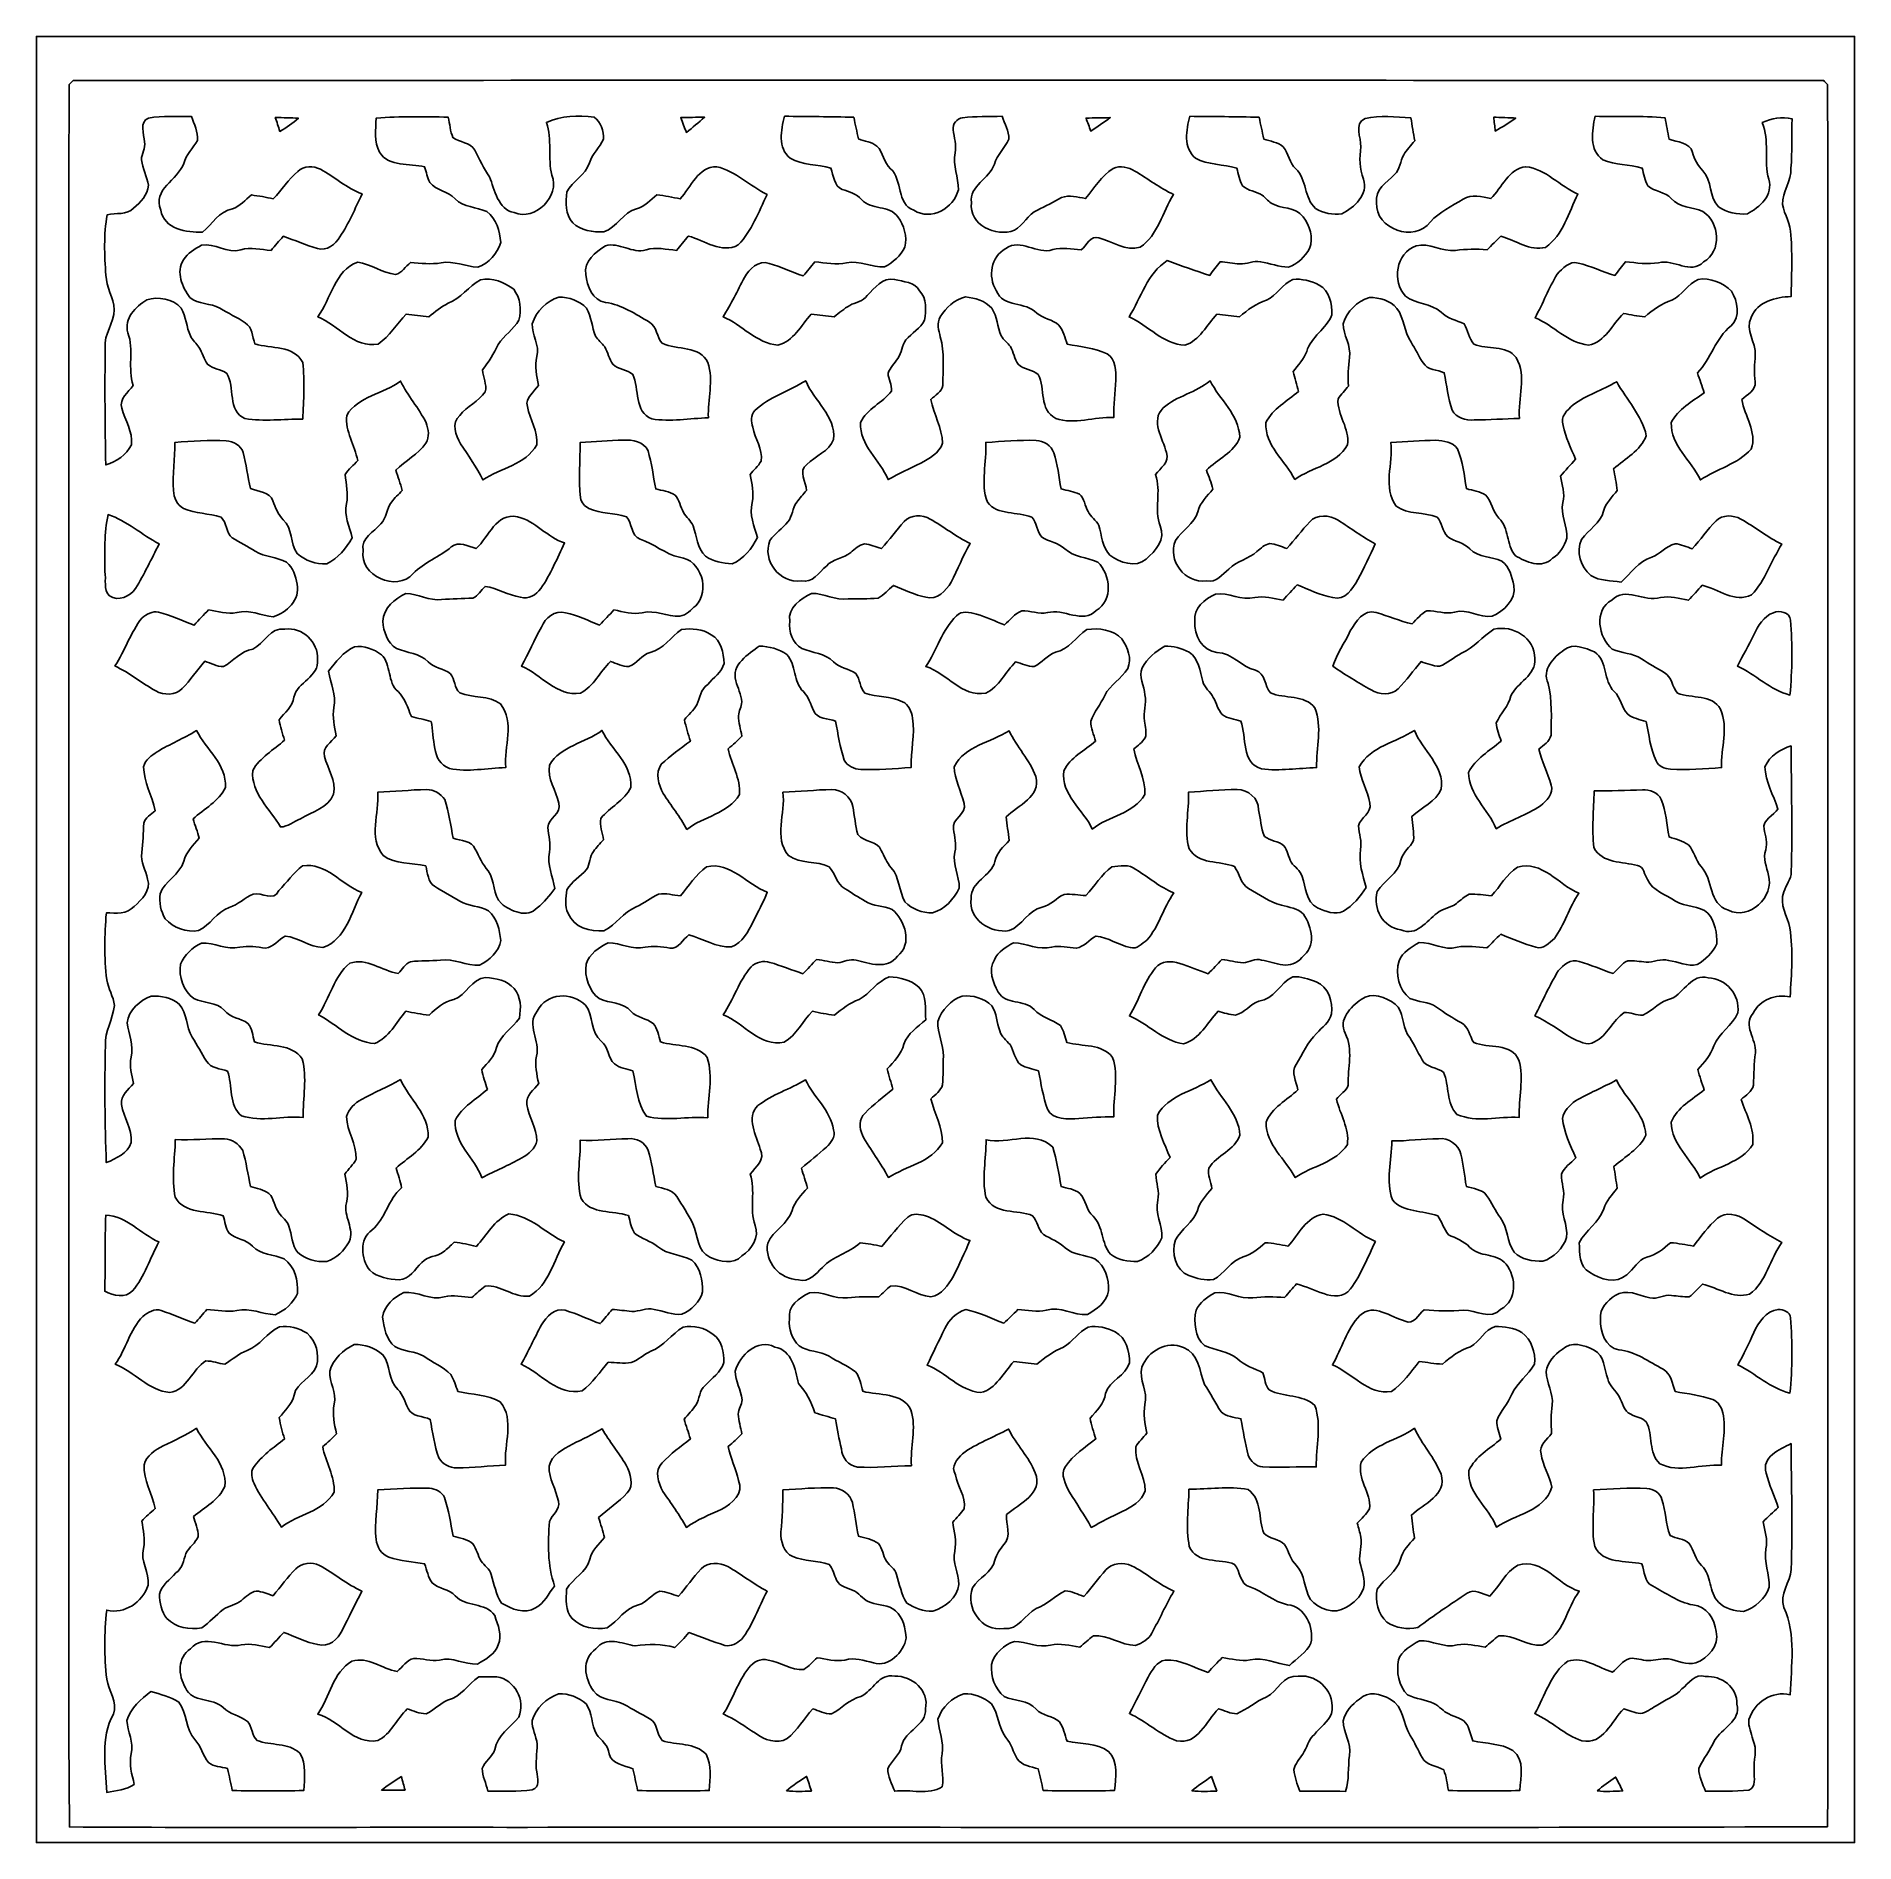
# Model space of a CAD drawing. Header units: centimetres. Extents: x -16.8 to 16.8, y -16.7 to 16.7.
import ezdxf

# ---------------------------------------------------------------- set-up
doc = ezdxf.new("R2010")
doc.units = ezdxf.units.CM
doc.header["$MEASUREMENT"] = 0
doc.layers.add('Layer 1', color=7, linetype='Continuous')

msp = doc.modelspace()

# ---------------------------------------------------------------- linework, layer by layer
at = {"layer": 'Layer 1', "color": 7}
for points, knots in [([(-16.77458, 16.66875), (-16.77458, 16.66875), (16.77458, 16.66875), (16.77458, 16.66875), (16.77458, 16.66875), (16.77458, 16.66875), (16.77458, -16.66875), (16.77458, -16.66875), (16.77458, -16.66875), (16.77458, -16.66875), (-16.77458, -16.66875), (-16.77458, -16.66875), (-16.77458, -16.66875), (-16.77458, -16.66875), (-16.77458, 16.66875), (-16.77458, 16.66875), (-16.77458, 16.66875), (-16.77458, 16.66875), (-16.77458, 16.66875), (-16.77458, 16.66875)], [0, 0, 0, 0, 0.16666667, 0.16666667, 0.16666667, 0.16666667, 0.33333333, 0.33333333, 0.33333333, 0.33333333, 0.5, 0.5, 0.5, 0.5, 0.66666667, 0.66666667, 0.66666667, 0.66666667, 1, 1, 1, 1]), ([(-16.09549, 15.85277), (-16.12089, 15.82843), (-16.14629, 15.80409), (-16.17169, 15.7801), (-16.17169, 15.7801), (-16.17945, 8.00947), (-16.17274, 0.23883), (-16.17486, -7.53181), (-16.17486, -7.53181), (-16.16745, -10.48068), (-16.19003, -13.4299), (-16.16357, -16.37877), (-16.16357, -16.37877), (-13.4747, -16.39676), (-10.78548, -16.38124), (-8.09625, -16.38653), (-8.09625, -16.38653), (0.02646, -16.37912), (8.14917, -16.40134), (16.27152, -16.37524), (16.27152, -16.37524), (16.29163, -15.23824), (16.27576, -14.10123), (16.28069, -12.96458), (16.28069, -12.96458), (16.27752, -3.38384), (16.28704, 6.19725), (16.27611, 15.77799), (16.27611, 15.77799), (16.25141, 15.80339), (16.22707, 15.82879), (16.20344, 15.85419), (16.20344, 15.85419), (5.43701, 15.85877), (-5.32906, 15.86124), (-16.09549, 15.85277)], [0, 0, 0, 0, 0.1, 0.1, 0.1, 0.1, 0.2, 0.2, 0.2, 0.2, 0.3, 0.3, 0.3, 0.3, 0.4, 0.4, 0.4, 0.4, 0.5, 0.5, 0.5, 0.5, 0.6, 0.6, 0.6, 0.6, 0.7, 0.7, 0.7, 0.7, 0.8, 0.8, 0.8, 0.8, 1, 1, 1, 1]), ([(-14.70519, 15.16168), (-14.44449, 15.20261), (-14.17743, 15.18567), (-13.91391, 15.19132), (-13.91391, 15.19132), (-13.8624, 15.04809), (-13.7922, 14.90662), (-13.80031, 14.74964), (-13.80031, 14.74964), (-13.88569, 14.60641), (-14.01198, 14.48541), (-14.05608, 14.3196), (-14.05608, 14.3196), (-14.16544, 14.0141), (-14.63957, 13.84441), (-14.478, 13.46235), (-14.478, 13.46235), (-14.42261, 13.11099), (-14.00069, 13.04643), (-13.70824, 13.05525), (-13.70824, 13.05525), (-13.5322, 13.20518), (-13.40203, 13.44224), (-13.15614, 13.48458), (-13.15614, 13.48458), (-13.01644, 13.5315), (-12.92013, 13.65391), (-12.80548, 13.7414), (-12.80548, 13.7414), (-12.67072, 13.72411), (-12.53666, 13.69871), (-12.40331, 13.6712), (-12.40331, 13.6712), (-12.24809, 13.83453), (-12.12074, 14.02539), (-11.95282, 14.17637), (-11.95282, 14.17637), (-11.83781, 14.27903), (-11.66707, 14.28679), (-11.53372, 14.21624), (-11.53372, 14.21624), (-11.27266, 14.07195), (-11.04583, 13.86734), (-10.76466, 13.75939), (-10.76466, 13.75939), (-10.89413, 13.49304), (-11.00808, 13.21647), (-11.17459, 12.97023), (-11.17459, 12.97023), (-11.25291, 12.83053), (-11.41801, 12.70071), (-11.58699, 12.75221), (-11.58699, 12.75221), (-11.80324, 12.81254), (-12.0075, 12.90849), (-12.22022, 12.9794), (-12.22022, 12.9794), (-12.29501, 12.89262), (-12.36909, 12.80583), (-12.44353, 12.71905), (-12.44353, 12.71905), (-12.62874, 12.72681), (-12.81959, 12.78678), (-13.00233, 12.72716), (-13.00233, 12.72716), (-13.24963, 12.65237), (-13.48211, 12.86581), (-13.72941, 12.81183), (-13.72941, 12.81183), (-13.85429, 12.74657), (-13.98693, 12.6679), (-14.05855, 12.5416), (-14.05855, 12.5416), (-14.20883, 12.32112), (-14.07971, 12.03819), (-13.94248, 11.84663), (-13.94248, 11.84663), (-13.78444, 11.72104), (-13.56184, 11.74679), (-13.38827, 11.65154), (-13.38827, 11.65154), (-13.23411, 11.55876), (-13.07148, 11.47974), (-12.92013, 11.38238), (-12.92013, 11.38238), (-12.79172, 11.29771), (-12.79066, 11.12661), (-12.74057, 10.99361), (-12.74057, 10.99361), (-12.44459, 10.90366), (-12.02055, 10.96786), (-11.86074, 10.6486), (-11.86074, 10.6486), (-11.81559, 10.30323), (-11.84628, 9.95151), (-11.86039, 9.60367), (-11.86039, 9.60367), (-12.21423, 9.61072), (-12.57653, 9.55181), (-12.92648, 9.61637), (-12.92648, 9.61637), (-13.25351, 9.74796), (-13.10534, 10.20198), (-13.25986, 10.44787), (-13.25986, 10.44787), (-13.36499, 10.53006), (-13.51739, 10.52371), (-13.61581, 10.61649), (-13.61581, 10.61649), (-13.68601, 10.71174), (-13.71247, 10.83134), (-13.77421, 10.93117), (-13.77421, 10.93117), (-13.82289, 11.00384), (-13.89204, 11.06135), (-13.93331, 11.13896), (-13.93331, 11.13896), (-14.00387, 11.30476), (-14.01304, 11.4935), (-14.1037, 11.65119), (-14.1037, 11.65119), (-14.25434, 11.83111), (-14.52174, 11.86744), (-14.73588, 11.80747), (-14.73588, 11.80747), (-14.93802, 11.68471), (-15.16627, 11.45822), (-15.08478, 11.19717), (-15.08478, 11.19717), (-14.97365, 10.88002), (-15.09219, 10.54453), (-14.98882, 10.22491), (-14.98882, 10.22491), (-15.07808, 10.09544), (-15.24882, 9.9882), (-15.19873, 9.8044), (-15.19873, 9.8044), (-15.14016, 9.57968), (-14.98741, 9.37295), (-15.02163, 9.13024), (-15.02163, 9.13024), (-15.11335, 8.94292), (-15.29574, 8.81486), (-15.494, 8.76018), (-15.494, 8.76018), (-15.50564, 9.47984), (-15.51623, 10.19986), (-15.50211, 10.91953), (-15.50211, 10.91953), (-15.53351, 11.17353), (-15.3416, 11.37532), (-15.33666, 11.62368), (-15.33666, 11.62368), (-15.35218, 11.84522), (-15.48059, 12.03819), (-15.49294, 12.26009), (-15.49294, 12.26009), (-15.51517, 12.63086), (-15.53845, 13.0115), (-15.46613, 13.37769), (-15.46613, 13.37769), (-15.3035, 13.41931), (-15.11018, 13.36075), (-14.98071, 13.49904), (-14.98071, 13.49904), (-14.84806, 13.6017), (-14.72036, 13.74457), (-14.70801, 13.91991), (-14.70801, 13.91991), (-14.73094, 14.08042), (-14.80996, 14.22823), (-14.83748, 14.38804), (-14.83748, 14.38804), (-14.83783, 14.50199), (-14.75528, 14.60429), (-14.77963, 14.72071), (-14.77963, 14.72071), (-14.78774, 14.86994), (-14.88228, 15.08266), (-14.70519, 15.16168)], [0, 0, 0, 0, 0.02173913, 0.02173913, 0.02173913, 0.02173913, 0.04347826, 0.04347826, 0.04347826, 0.04347826, 0.06521739, 0.06521739, 0.06521739, 0.06521739, 0.08695652, 0.08695652, 0.08695652, 0.08695652, 0.10869565, 0.10869565, 0.10869565, 0.10869565, 0.13043478, 0.13043478, 0.13043478, 0.13043478, 0.15217391, 0.15217391, 0.15217391, 0.15217391, 0.17391304, 0.17391304, 0.17391304, 0.17391304, 0.19565217, 0.19565217, 0.19565217, 0.19565217, 0.2173913, 0.2173913, 0.2173913, 0.2173913, 0.23913043, 0.23913043, 0.23913043, 0.23913043, 0.26086957, 0.26086957, 0.26086957, 0.26086957, 0.2826087, 0.2826087, 0.2826087, 0.2826087, 0.30434783, 0.30434783, 0.30434783, 0.30434783, 0.32608696, 0.32608696, 0.32608696, 0.32608696, 0.34782609, 0.34782609, 0.34782609, 0.34782609, 0.36956522, 0.36956522, 0.36956522, 0.36956522, 0.39130435, 0.39130435, 0.39130435, 0.39130435, 0.41304348, 0.41304348, 0.41304348, 0.41304348, 0.43478261, 0.43478261, 0.43478261, 0.43478261, 0.45652174, 0.45652174, 0.45652174, 0.45652174, 0.47826087, 0.47826087, 0.47826087, 0.47826087, 0.5, 0.5, 0.5, 0.5, 0.52173913, 0.52173913, 0.52173913, 0.52173913, 0.54347826, 0.54347826, 0.54347826, 0.54347826, 0.56521739, 0.56521739, 0.56521739, 0.56521739, 0.58695652, 0.58695652, 0.58695652, 0.58695652, 0.60869565, 0.60869565, 0.60869565, 0.60869565, 0.63043478, 0.63043478, 0.63043478, 0.63043478, 0.65217391, 0.65217391, 0.65217391, 0.65217391, 0.67391304, 0.67391304, 0.67391304, 0.67391304, 0.69565217, 0.69565217, 0.69565217, 0.69565217, 0.7173913, 0.7173913, 0.7173913, 0.7173913, 0.73913043, 0.73913043, 0.73913043, 0.73913043, 0.76086957, 0.76086957, 0.76086957, 0.76086957, 0.7826087, 0.7826087, 0.7826087, 0.7826087, 0.80434783, 0.80434783, 0.80434783, 0.80434783, 0.82608696, 0.82608696, 0.82608696, 0.82608696, 0.84782609, 0.84782609, 0.84782609, 0.84782609, 0.86956522, 0.86956522, 0.86956522, 0.86956522, 0.89130435, 0.89130435, 0.89130435, 0.89130435, 0.91304348, 0.91304348, 0.91304348, 0.91304348, 0.93478261, 0.93478261, 0.93478261, 0.93478261, 0.95652174, 0.95652174, 0.95652174, 0.95652174, 1, 1, 1, 1]), ([(-12.36557, 15.17262), (-12.22304, 15.16874), (-12.08052, 15.1638), (-11.938, 15.1578), (-11.938, 15.1578), (-12.04524, 15.06714), (-12.15778, 14.98247), (-12.28125, 14.9158), (-12.28125, 14.9158), (-12.30948, 15.00117), (-12.3384, 15.08654), (-12.36557, 15.17262)], [0, 0, 0, 0, 0.25, 0.25, 0.25, 0.25, 0.5, 0.5, 0.5, 0.5, 1, 1, 1, 1]), ([(-10.50184, 15.16062), (-10.06016, 15.19308), (-9.61743, 15.18955), (-9.17504, 15.1765), (-9.17504, 15.1765), (-9.14506, 15.05162), (-9.14083, 14.91721), (-9.08756, 14.79938), (-9.08756, 14.79938), (-8.97079, 14.7066), (-8.76512, 14.71859), (-8.68715, 14.56937), (-8.68715, 14.56937), (-8.59931, 14.40286), (-8.51817, 14.23282), (-8.41551, 14.07442), (-8.41551, 14.07442), (-8.31356, 13.84018), (-8.26311, 13.47258), (-7.96043, 13.41579), (-7.96043, 13.41579), (-7.57132, 13.25598), (-7.10353, 13.71776), (-7.26264, 14.10582), (-7.26264, 14.10582), (-7.34413, 14.42649), (-7.25241, 14.76128), (-7.36424, 15.07949), (-7.36424, 15.07949), (-7.08978, 15.20543), (-6.78074, 15.21319), (-6.48476, 15.17826), (-6.48476, 15.17826), (-6.36235, 15.08972), (-6.30414, 14.91827), (-6.30978, 14.77151), (-6.30978, 14.77151), (-6.38175, 14.61735), (-6.51828, 14.49881), (-6.56872, 14.33266), (-6.56872, 14.33266), (-6.64422, 14.10829), (-6.87917, 13.99681), (-6.98959, 13.79643), (-6.98959, 13.79643), (-7.00158, 13.60981), (-7.02381, 13.37663), (-6.87917, 13.22952), (-6.87917, 13.22952), (-6.72994, 13.08241), (-6.50381, 13.05489), (-6.30343, 13.05842), (-6.30343, 13.05842), (-6.06425, 13.1385), (-5.95066, 13.42496), (-5.69983, 13.48387), (-5.69983, 13.48387), (-5.54955, 13.52515), (-5.44583, 13.65144), (-5.32518, 13.74316), (-5.32518, 13.74316), (-5.18019, 13.72799), (-5.03696, 13.69907), (-4.89409, 13.66908), (-4.89409, 13.66908), (-4.69724, 13.87863), (-4.56283, 14.27162), (-4.22099, 14.26281), (-4.22099, 14.26281), (-3.86997, 14.18272), (-3.60786, 13.90685), (-3.29142, 13.74951), (-3.29142, 13.74951), (-3.45017, 13.43131), (-3.57364, 13.07712), (-3.82411, 12.81853), (-3.82411, 12.81853), (-4.1342, 12.65061), (-4.44571, 12.90637), (-4.74592, 12.98187), (-4.74592, 12.98187), (-4.81859, 12.89473), (-4.89056, 12.80689), (-4.96253, 12.7194), (-4.96253, 12.7194), (-5.14809, 12.73281), (-5.34035, 12.78855), (-5.52379, 12.72787), (-5.52379, 12.72787), (-5.77709, 12.65026), (-6.02439, 12.87886), (-6.27486, 12.80266), (-6.27486, 12.80266), (-6.45513, 12.69012), (-6.68338, 12.51797), (-6.63469, 12.27243), (-6.63469, 12.27243), (-6.61282, 12.06147), (-6.51475, 11.79054), (-6.27309, 11.75879), (-6.27309, 11.75879), (-5.97253, 11.71646), (-5.72135, 11.54042), (-5.46276, 11.39578), (-5.46276, 11.39578), (-5.32024, 11.31217), (-5.33083, 11.1192), (-5.22817, 11.00314), (-5.22817, 11.00314), (-4.953, 10.87543), (-4.53108, 10.96645), (-4.38326, 10.64719), (-4.38326, 10.64719), (-4.27355, 10.31487), (-4.3942, 9.96915), (-4.37444, 9.62942), (-4.37444, 9.62942), (-4.72158, 9.61778), (-5.07471, 9.55357), (-5.41973, 9.6079), (-5.41973, 9.6079), (-5.7464, 9.73455), (-5.64727, 10.16247), (-5.76827, 10.42811), (-5.76827, 10.42811), (-5.87622, 10.51666), (-6.03356, 10.52124), (-6.13763, 10.61649), (-6.13763, 10.61649), (-6.20854, 10.71245), (-6.22547, 10.83733), (-6.28862, 10.93682), (-6.28862, 10.93682), (-6.34118, 11.00667), (-6.4135, 11.06064), (-6.45619, 11.1379), (-6.45619, 11.1379), (-6.52604, 11.30406), (-6.53344, 11.4935), (-6.62481, 11.65119), (-6.62481, 11.65119), (-6.75252, 11.78983), (-6.94902, 11.85651), (-7.13387, 11.85686), (-7.13387, 11.85686), (-7.36177, 11.78631), (-7.55438, 11.59439), (-7.62388, 11.36579), (-7.62388, 11.36579), (-7.63552, 11.15801), (-7.48277, 10.97174), (-7.54027, 10.75831), (-7.54027, 10.75831), (-7.57767, 10.58016), (-7.54309, 10.40059), (-7.51064, 10.22456), (-7.51064, 10.22456), (-7.59037, 10.10109), (-7.75758, 10.00654), (-7.7156, 9.83509), (-7.7156, 9.83509), (-7.66233, 9.60014), (-7.51981, 9.37789), (-7.54274, 9.13024), (-7.54274, 9.13024), (-7.74559, 8.75383), (-8.21302, 8.71185), (-8.53475, 8.48219), (-8.53475, 8.48219), (-8.65752, 8.71396), (-8.79934, 8.93374), (-8.94927, 9.14823), (-8.94927, 9.14823), (-9.03781, 9.30028), (-9.11931, 9.53452), (-8.96408, 9.66999), (-8.96408, 9.66999), (-8.82897, 9.84038), (-8.61695, 9.93352), (-8.49066, 10.11026), (-8.49066, 10.11026), (-8.45855, 10.2429), (-8.53475, 10.37907), (-8.54004, 10.51101), (-8.54004, 10.51101), (-8.42927, 10.65742), (-8.33402, 10.81511), (-8.25394, 10.98056), (-8.25394, 10.98056), (-8.14952, 11.14919), (-7.96502, 11.25608), (-7.87118, 11.43282), (-7.87118, 11.43282), (-7.81897, 11.62685), (-7.84507, 11.83852), (-7.96608, 12.00079), (-7.96608, 12.00079), (-8.13611, 12.13203), (-8.36295, 12.22446), (-8.58026, 12.17754), (-8.58026, 12.17754), (-8.79404, 12.05124), (-8.94539, 11.83781), (-9.17893, 11.74221), (-9.17893, 11.74221), (-9.30593, 11.67377), (-9.42199, 11.58769), (-9.53064, 11.49315), (-9.53064, 11.49315), (-9.67246, 11.50549), (-9.81322, 11.52454), (-9.95433, 11.54254), (-9.95433, 11.54254), (-10.11837, 11.3538), (-10.2616, 11.13931), (-10.46551, 10.99009), (-10.46551, 10.99009), (-10.91318, 10.9093), (-11.20387, 11.33651), (-11.58275, 11.49279), (-11.58275, 11.49279), (-11.33369, 11.82441), (-11.27337, 12.34757), (-10.84404, 12.50209), (-10.84404, 12.50209), (-10.60168, 12.45905), (-10.38966, 12.30595), (-10.14518, 12.27243), (-10.14518, 12.27243), (-10.02877, 12.30066), (-9.96244, 12.42413), (-9.87178, 12.49504), (-9.87178, 12.49504), (-9.68234, 12.48481), (-9.49149, 12.45447), (-9.30275, 12.48869), (-9.30275, 12.48869), (-9.07239, 12.53419), (-8.85684, 12.41637), (-8.62965, 12.40825), (-8.62965, 12.40825), (-8.42045, 12.48198), (-8.26841, 12.65308), (-8.20702, 12.86369), (-8.20702, 12.86369), (-8.21937, 13.07606), (-8.28887, 13.29796), (-8.4649, 13.43342), (-8.4649, 13.43342), (-8.65364, 13.52621), (-8.89706, 13.50857), (-9.04875, 13.67049), (-9.04875, 13.67049), (-9.18069, 13.80737), (-9.39377, 13.82466), (-9.51548, 13.97106), (-9.51548, 13.97106), (-9.56098, 14.06278), (-9.58003, 14.16438), (-9.61037, 14.26139), (-9.61037, 14.26139), (-9.88624, 14.32736), (-10.26724, 14.25081), (-10.44258, 14.53127), (-10.44258, 14.53127), (-10.54876, 14.72212), (-10.51701, 14.95143), (-10.50184, 15.16062)], [0, 0, 0, 0, 0.01470588, 0.01470588, 0.01470588, 0.01470588, 0.02941176, 0.02941176, 0.02941176, 0.02941176, 0.04411765, 0.04411765, 0.04411765, 0.04411765, 0.05882353, 0.05882353, 0.05882353, 0.05882353, 0.07352941, 0.07352941, 0.07352941, 0.07352941, 0.08823529, 0.08823529, 0.08823529, 0.08823529, 0.10294118, 0.10294118, 0.10294118, 0.10294118, 0.11764706, 0.11764706, 0.11764706, 0.11764706, 0.13235294, 0.13235294, 0.13235294, 0.13235294, 0.14705882, 0.14705882, 0.14705882, 0.14705882, 0.16176471, 0.16176471, 0.16176471, 0.16176471, 0.17647059, 0.17647059, 0.17647059, 0.17647059, 0.19117647, 0.19117647, 0.19117647, 0.19117647, 0.20588235, 0.20588235, 0.20588235, 0.20588235, 0.22058824, 0.22058824, 0.22058824, 0.22058824, 0.23529412, 0.23529412, 0.23529412, 0.23529412, 0.25, 0.25, 0.25, 0.25, 0.26470588, 0.26470588, 0.26470588, 0.26470588, 0.27941176, 0.27941176, 0.27941176, 0.27941176, 0.29411765, 0.29411765, 0.29411765, 0.29411765, 0.30882353, 0.30882353, 0.30882353, 0.30882353, 0.32352941, 0.32352941, 0.32352941, 0.32352941, 0.33823529, 0.33823529, 0.33823529, 0.33823529, 0.35294118, 0.35294118, 0.35294118, 0.35294118, 0.36764706, 0.36764706, 0.36764706, 0.36764706, 0.38235294, 0.38235294, 0.38235294, 0.38235294, 0.39705882, 0.39705882, 0.39705882, 0.39705882, 0.41176471, 0.41176471, 0.41176471, 0.41176471, 0.42647059, 0.42647059, 0.42647059, 0.42647059, 0.44117647, 0.44117647, 0.44117647, 0.44117647, 0.45588235, 0.45588235, 0.45588235, 0.45588235, 0.47058824, 0.47058824, 0.47058824, 0.47058824, 0.48529412, 0.48529412, 0.48529412, 0.48529412, 0.5, 0.5, 0.5, 0.5, 0.51470588, 0.51470588, 0.51470588, 0.51470588, 0.52941176, 0.52941176, 0.52941176, 0.52941176, 0.54411765, 0.54411765, 0.54411765, 0.54411765, 0.55882353, 0.55882353, 0.55882353, 0.55882353, 0.57352941, 0.57352941, 0.57352941, 0.57352941, 0.58823529, 0.58823529, 0.58823529, 0.58823529, 0.60294118, 0.60294118, 0.60294118, 0.60294118, 0.61764706, 0.61764706, 0.61764706, 0.61764706, 0.63235294, 0.63235294, 0.63235294, 0.63235294, 0.64705882, 0.64705882, 0.64705882, 0.64705882, 0.66176471, 0.66176471, 0.66176471, 0.66176471, 0.67647059, 0.67647059, 0.67647059, 0.67647059, 0.69117647, 0.69117647, 0.69117647, 0.69117647, 0.70588235, 0.70588235, 0.70588235, 0.70588235, 0.72058824, 0.72058824, 0.72058824, 0.72058824, 0.73529412, 0.73529412, 0.73529412, 0.73529412, 0.75, 0.75, 0.75, 0.75, 0.76470588, 0.76470588, 0.76470588, 0.76470588, 0.77941176, 0.77941176, 0.77941176, 0.77941176, 0.79411765, 0.79411765, 0.79411765, 0.79411765, 0.80882353, 0.80882353, 0.80882353, 0.80882353, 0.82352941, 0.82352941, 0.82352941, 0.82352941, 0.83823529, 0.83823529, 0.83823529, 0.83823529, 0.85294118, 0.85294118, 0.85294118, 0.85294118, 0.86764706, 0.86764706, 0.86764706, 0.86764706, 0.88235294, 0.88235294, 0.88235294, 0.88235294, 0.89705882, 0.89705882, 0.89705882, 0.89705882, 0.91176471, 0.91176471, 0.91176471, 0.91176471, 0.92647059, 0.92647059, 0.92647059, 0.92647059, 0.94117647, 0.94117647, 0.94117647, 0.94117647, 0.95588235, 0.95588235, 0.95588235, 0.95588235, 0.97058824, 0.97058824, 0.97058824, 0.97058824, 1, 1, 1, 1]), ([(-4.8835, 15.1698), (-4.73816, 15.17262), (-4.59246, 15.17474), (-4.44641, 15.17615), (-4.44641, 15.17615), (-4.55507, 15.07949), (-4.66725, 14.98671), (-4.78014, 14.89428), (-4.78014, 14.89428), (-4.81683, 14.98529), (-4.85105, 15.07702), (-4.8835, 15.1698)], [0, 0, 0, 0, 0.25, 0.25, 0.25, 0.25, 0.5, 0.5, 0.5, 0.5, 1, 1, 1, 1]), ([(-2.96968, 15.19449), (-2.54423, 15.18885), (-2.11843, 15.18779), (-1.69263, 15.17438), (-1.69263, 15.17438), (-1.66299, 15.04103), (-1.63513, 14.90733), (-1.60443, 14.77433), (-1.60443, 14.77433), (-1.49119, 14.73341), (-1.36313, 14.71754), (-1.264, 14.64451), (-1.264, 14.64451), (-1.14794, 14.52598), (-1.14018, 14.33865), (-1.01424, 14.22647), (-1.01424, 14.22647), (-0.78211, 14.01657), (-0.91405, 13.57842), (-0.58279, 13.45777), (-0.58279, 13.45777), (-0.26458, 13.2588), (0.15381, 13.49551), (0.23742, 13.83418), (0.23742, 13.83418), (0.23812, 14.06525), (0.13159, 14.2875), (0.17568, 14.52069), (0.17568, 14.52069), (0.20673, 14.66356), (0.15804, 14.80326), (0.14111, 14.94402), (0.14111, 14.94402), (0.12629, 15.0495), (0.20884, 15.15357), (0.31362, 15.16803), (0.31362, 15.16803), (0.55562, 15.19379), (0.79939, 15.1892), (1.04281, 15.19308), (1.04281, 15.19308), (1.0922, 15.05585), (1.17263, 14.92109), (1.16875, 14.77151), (1.16875, 14.77151), (1.09149, 14.61064), (0.95074, 14.48506), (0.9017, 14.30902), (0.9017, 14.30902), (0.81209, 14.0402), (0.43497, 13.91214), (0.47731, 13.60099), (0.47731, 13.60099), (0.43004, 13.18331), (0.92992, 12.96106), (1.27141, 13.08947), (1.27141, 13.08947), (1.43792, 13.18366), (1.52012, 13.38192), (1.6958, 13.46376), (1.6958, 13.46376), (1.84961, 13.52656), (1.98826, 13.61969), (2.13748, 13.69236), (2.13748, 13.69236), (2.28424, 13.74669), (2.43699, 13.70189), (2.58374, 13.67543), (2.58374, 13.67543), (2.74144, 13.8684), (2.87831, 14.09206), (3.09351, 14.22788), (3.09351, 14.22788), (3.22086, 14.30302), (3.37573, 14.24658), (3.49568, 14.18343), (3.49568, 14.18343), (3.73309, 14.03879), (3.95711, 13.86946), (4.20899, 13.74846), (4.20899, 13.74846), (4.0005, 13.42707), (3.92042, 13.00092), (3.59304, 12.77514), (3.59304, 12.77514), (3.32211, 12.69682), (3.08116, 12.88486), (2.82928, 12.94765), (2.82928, 12.94765), (2.67758, 13.00551), (2.6035, 12.80019), (2.50155, 12.72857), (2.50155, 12.72857), (2.32869, 12.73316), (2.15089, 12.78467), (1.98049, 12.73316), (1.98049, 12.73316), (1.6891, 12.62839), (1.38677, 12.95471), (1.11054, 12.75397), (1.11054, 12.75397), (0.83926, 12.60228), (0.77576, 12.23151), (0.93733, 11.97857), (0.93733, 11.97857), (1.06504, 11.6526), (1.47743, 11.78419), (1.68451, 11.56159), (1.68451, 11.56159), (1.80199, 11.45575), (1.97838, 11.44552), (2.09409, 11.33616), (2.09409, 11.33616), (2.1784, 11.23844), (2.2031, 11.10686), (2.24508, 10.98797), (2.24508, 10.98797), (2.49167, 10.93717), (2.7492, 10.91812), (2.98132, 10.81193), (2.98132, 10.81193), (3.14748, 10.70927), (3.14113, 10.48879), (3.14537, 10.32051), (3.14537, 10.32051), (3.1309, 10.09156), (3.10303, 9.86261), (3.10409, 9.6326), (3.10409, 9.6326), (2.74884, 9.65165), (2.38054, 9.49501), (2.03376, 9.61813), (2.03376, 9.61813), (1.7205, 9.77336), (1.84926, 10.16706), (1.71203, 10.42705), (1.71203, 10.42705), (1.60373, 10.51631), (1.44604, 10.52124), (1.34056, 10.61614), (1.34056, 10.61614), (1.26965, 10.71386), (1.25659, 10.84121), (1.19662, 10.94387), (1.19662, 10.94387), (1.14547, 11.01513), (1.06856, 11.06558), (1.02517, 11.14249), (1.02517, 11.14249), (0.95673, 11.30723), (0.9585, 11.49985), (0.85302, 11.64978), (0.85302, 11.64978), (0.73343, 11.78913), (0.54575, 11.84275), (0.37006, 11.85898), (0.37006, 11.85898), (0.1711, 11.81347), (0.00741, 11.66142), (-0.09807, 11.49174), (-0.09807, 11.49174), (-0.16545, 11.37744), (-0.12347, 11.24162), (-0.09666, 11.12026), (-0.09666, 11.12026), (-0.01376, 10.83028), (-0.0441, 10.52442), (-0.0508, 10.22703), (-0.0508, 10.22703), (-0.06879, 10.10708), (-0.1905, 10.04464), (-0.27129, 9.96809), (-0.27129, 9.96809), (-0.21802, 9.69257), (-0.05927, 9.44351), (-0.05503, 9.15811), (-0.05503, 9.15811), (-0.11324, 8.97537), (-0.30163, 8.87659), (-0.45791, 8.78875), (-0.45791, 8.78875), (-0.66111, 8.69491), (-0.86184, 8.59684), (-1.05833, 8.48924), (-1.05833, 8.48924), (-1.20685, 8.84978), (-1.59173, 9.12213), (-1.56739, 9.53946), (-1.56739, 9.53946), (-1.45344, 9.7984), (-1.15958, 9.90388), (-0.99342, 10.12084), (-0.99342, 10.12084), (-0.98989, 10.23585), (-1.05551, 10.34027), (-1.05974, 10.45457), (-1.05974, 10.45457), (-1.01953, 10.55511), (-0.93909, 10.63307), (-0.8823, 10.72409), (-0.8823, 10.72409), (-0.80645, 10.82675), (-0.8061, 10.96504), (-0.72884, 11.06699), (-0.72884, 11.06699), (-0.62265, 11.1947), (-0.46355, 11.27725), (-0.3877, 11.42965), (-0.3877, 11.42965), (-0.35701, 11.6138), (-0.3429, 11.82546), (-0.47801, 11.97469), (-0.47801, 11.97469), (-0.57397, 12.13414), (-0.77929, 12.14085), (-0.93839, 12.18389), (-0.93839, 12.18389), (-1.16523, 12.2234), (-1.30175, 12.01843), (-1.44639, 11.88861), (-1.44639, 11.88861), (-1.52224, 11.77678), (-1.65911, 11.76267), (-1.76777, 11.70234), (-1.76777, 11.70234), (-1.87008, 11.64343), (-1.9618, 11.56864), (-2.05246, 11.4935), (-2.05246, 11.4935), (-2.19393, 11.50549), (-2.33504, 11.52454), (-2.47579, 11.54289), (-2.47579, 11.54289), (-2.66312, 11.34463), (-2.80458, 11.03136), (-3.09351, 10.97104), (-3.09351, 10.97104), (-3.48968, 11.00384), (-3.75214, 11.34569), (-4.10422, 11.49315), (-4.10422, 11.49315), (-3.95711, 11.72598), (-3.83752, 11.97434), (-3.71052, 12.21846), (-3.71052, 12.21846), (-3.62656, 12.37439), (-3.44452, 12.54442), (-3.25402, 12.47916), (-3.25402, 12.47916), (-3.04024, 12.41284), (-2.83633, 12.319), (-2.62396, 12.24703), (-2.62396, 12.24703), (-2.55235, 12.33311), (-2.48144, 12.42025), (-2.40983, 12.50632), (-2.40983, 12.50632), (-2.21544, 12.48798), (-2.01859, 12.45094), (-1.82386, 12.48833), (-1.82386, 12.48833), (-1.58433, 12.54125), (-1.3589, 12.39626), (-1.12254, 12.4139), (-1.12254, 12.4139), (-0.97155, 12.49786), (-0.82162, 12.61604), (-0.75036, 12.77832), (-0.75036, 12.77832), (-0.7045, 12.97305), (-0.76271, 13.18154), (-0.88018, 13.34029), (-0.88018, 13.34029), (-1.03893, 13.55866), (-1.37372, 13.45918), (-1.54764, 13.65673), (-1.54764, 13.65673), (-1.64006, 13.76116), (-1.77835, 13.80031), (-1.90465, 13.84512), (-1.90465, 13.84512), (-2.06058, 13.90579), (-2.06269, 14.10017), (-2.11526, 14.23529), (-2.11526, 14.23529), (-2.35867, 14.31643), (-2.64442, 14.2808), (-2.86738, 14.41979), (-2.86738, 14.41979), (-3.10268, 14.611), (-3.03459, 14.93908), (-2.96968, 15.19449)], [0, 0, 0, 0, 0.01351351, 0.01351351, 0.01351351, 0.01351351, 0.02702703, 0.02702703, 0.02702703, 0.02702703, 0.04054054, 0.04054054, 0.04054054, 0.04054054, 0.05405405, 0.05405405, 0.05405405, 0.05405405, 0.06756757, 0.06756757, 0.06756757, 0.06756757, 0.08108108, 0.08108108, 0.08108108, 0.08108108, 0.09459459, 0.09459459, 0.09459459, 0.09459459, 0.10810811, 0.10810811, 0.10810811, 0.10810811, 0.12162162, 0.12162162, 0.12162162, 0.12162162, 0.13513514, 0.13513514, 0.13513514, 0.13513514, 0.14864865, 0.14864865, 0.14864865, 0.14864865, 0.16216216, 0.16216216, 0.16216216, 0.16216216, 0.17567568, 0.17567568, 0.17567568, 0.17567568, 0.18918919, 0.18918919, 0.18918919, 0.18918919, 0.2027027, 0.2027027, 0.2027027, 0.2027027, 0.21621622, 0.21621622, 0.21621622, 0.21621622, 0.22972973, 0.22972973, 0.22972973, 0.22972973, 0.24324324, 0.24324324, 0.24324324, 0.24324324, 0.25675676, 0.25675676, 0.25675676, 0.25675676, 0.27027027, 0.27027027, 0.27027027, 0.27027027, 0.28378378, 0.28378378, 0.28378378, 0.28378378, 0.2972973, 0.2972973, 0.2972973, 0.2972973, 0.31081081, 0.31081081, 0.31081081, 0.31081081, 0.32432432, 0.32432432, 0.32432432, 0.32432432, 0.33783784, 0.33783784, 0.33783784, 0.33783784, 0.35135135, 0.35135135, 0.35135135, 0.35135135, 0.36486486, 0.36486486, 0.36486486, 0.36486486, 0.37837838, 0.37837838, 0.37837838, 0.37837838, 0.39189189, 0.39189189, 0.39189189, 0.39189189, 0.40540541, 0.40540541, 0.40540541, 0.40540541, 0.41891892, 0.41891892, 0.41891892, 0.41891892, 0.43243243, 0.43243243, 0.43243243, 0.43243243, 0.44594595, 0.44594595, 0.44594595, 0.44594595, 0.45945946, 0.45945946, 0.45945946, 0.45945946, 0.47297297, 0.47297297, 0.47297297, 0.47297297, 0.48648649, 0.48648649, 0.48648649, 0.48648649, 0.5, 0.5, 0.5, 0.5, 0.51351351, 0.51351351, 0.51351351, 0.51351351, 0.52702703, 0.52702703, 0.52702703, 0.52702703, 0.54054054, 0.54054054, 0.54054054, 0.54054054, 0.55405405, 0.55405405, 0.55405405, 0.55405405, 0.56756757, 0.56756757, 0.56756757, 0.56756757, 0.58108108, 0.58108108, 0.58108108, 0.58108108, 0.59459459, 0.59459459, 0.59459459, 0.59459459, 0.60810811, 0.60810811, 0.60810811, 0.60810811, 0.62162162, 0.62162162, 0.62162162, 0.62162162, 0.63513514, 0.63513514, 0.63513514, 0.63513514, 0.64864865, 0.64864865, 0.64864865, 0.64864865, 0.66216216, 0.66216216, 0.66216216, 0.66216216, 0.67567568, 0.67567568, 0.67567568, 0.67567568, 0.68918919, 0.68918919, 0.68918919, 0.68918919, 0.7027027, 0.7027027, 0.7027027, 0.7027027, 0.71621622, 0.71621622, 0.71621622, 0.71621622, 0.72972973, 0.72972973, 0.72972973, 0.72972973, 0.74324324, 0.74324324, 0.74324324, 0.74324324, 0.75675676, 0.75675676, 0.75675676, 0.75675676, 0.77027027, 0.77027027, 0.77027027, 0.77027027, 0.78378378, 0.78378378, 0.78378378, 0.78378378, 0.7972973, 0.7972973, 0.7972973, 0.7972973, 0.81081081, 0.81081081, 0.81081081, 0.81081081, 0.82432432, 0.82432432, 0.82432432, 0.82432432, 0.83783784, 0.83783784, 0.83783784, 0.83783784, 0.85135135, 0.85135135, 0.85135135, 0.85135135, 0.86486486, 0.86486486, 0.86486486, 0.86486486, 0.87837838, 0.87837838, 0.87837838, 0.87837838, 0.89189189, 0.89189189, 0.89189189, 0.89189189, 0.90540541, 0.90540541, 0.90540541, 0.90540541, 0.91891892, 0.91891892, 0.91891892, 0.91891892, 0.93243243, 0.93243243, 0.93243243, 0.93243243, 0.94594595, 0.94594595, 0.94594595, 0.94594595, 0.95945946, 0.95945946, 0.95945946, 0.95945946, 0.97297297, 0.97297297, 0.97297297, 0.97297297, 1, 1, 1, 1]), ([(2.59362, 15.15957), (2.74214, 15.16415), (2.88925, 15.16697), (3.03883, 15.16874), (3.03883, 15.16874), (2.921, 15.08266), (2.80282, 14.99835), (2.68041, 14.92003), (2.68041, 14.92003), (2.65148, 15.00011), (2.62255, 15.07984), (2.59362, 15.15957)], [0, 0, 0, 0, 0.25, 0.25, 0.25, 0.25, 0.5, 0.5, 0.5, 0.5, 1, 1, 1, 1]), ([(4.50991, 15.19343), (4.93536, 15.18849), (5.36081, 15.18849), (5.78626, 15.17438), (5.78626, 15.17438), (5.81589, 15.04103), (5.84376, 14.90733), (5.87446, 14.77398), (5.87446, 14.77398), (5.99228, 14.72882), (6.13551, 14.71859), (6.23147, 14.62828), (6.23147, 14.62828), (6.3306, 14.50657), (6.34365, 14.33301), (6.46218, 14.224), (6.46218, 14.224), (6.67138, 14.02927), (6.61247, 13.6846), (6.8259, 13.49446), (6.8259, 13.49446), (6.96595, 13.39991), (7.14834, 13.37134), (7.31414, 13.39391), (7.31414, 13.39391), (7.5371, 13.51033), (7.81297, 13.74881), (7.71207, 14.03244), (7.71207, 14.03244), (7.64505, 14.22576), (7.6327, 14.42826), (7.66445, 14.62969), (7.66445, 14.62969), (7.66904, 14.80397), (7.52651, 15.05126), (7.74136, 15.15392), (7.74136, 15.15392), (8.01582, 15.21742), (8.30651, 15.17756), (8.58696, 15.16451), (8.58696, 15.16451), (8.60954, 15.02304), (8.63494, 14.88193), (8.65787, 14.74047), (8.65787, 14.74047), (8.58943, 14.65474), (8.51182, 14.57572), (8.45502, 14.48153), (8.45502, 14.48153), (8.38659, 14.36582), (8.39011, 14.21271), (8.28534, 14.11852), (8.28534, 14.11852), (8.13647, 13.97494), (7.91916, 13.84194), (7.95337, 13.59817), (7.95337, 13.59817), (7.92409, 13.11487), (8.66387, 12.85028), (8.94644, 13.24363), (8.94644, 13.24363), (9.11154, 13.43166), (9.34297, 13.53291), (9.55146, 13.66379), (9.55146, 13.66379), (9.70492, 13.76468), (9.89859, 13.70436), (10.06475, 13.67402), (10.06475, 13.67402), (10.26231, 13.87369), (10.39354, 14.22788), (10.7061, 14.26351), (10.7061, 14.26351), (11.07757, 14.21941), (11.33722, 13.90262), (11.66883, 13.75692), (11.66883, 13.75692), (11.49491, 13.41896), (11.39896, 13.00268), (11.07193, 12.77479), (11.07193, 12.77479), (10.78089, 12.7), (10.52124, 12.90214), (10.24961, 12.98011), (10.24961, 12.98011), (10.16353, 12.8972), (10.07886, 12.81395), (9.99419, 12.73034), (9.99419, 12.73034), (9.79981, 12.74551), (9.60402, 12.74445), (9.41035, 12.71905), (9.41035, 12.71905), (9.16376, 12.68236), (8.92739, 12.87462), (8.68362, 12.8016), (8.68362, 12.8016), (8.30933, 12.66578), (8.23348, 12.14614), (8.48854, 11.87485), (8.48854, 11.87485), (8.67727, 11.72386), (8.96161, 11.74327), (9.144, 11.57817), (9.144, 11.57817), (9.26183, 11.46528), (9.42516, 11.424), (9.57262, 11.36297), (9.57262, 11.36297), (9.6333, 11.24056), (9.66082, 11.09557), (9.75042, 10.98938), (9.75042, 10.98938), (9.99137, 10.88319), (10.34909, 10.98091), (10.5283, 10.73997), (10.5283, 10.73997), (10.73326, 10.39777), (10.55758, 9.99031), (10.58968, 9.61849), (10.58968, 9.61849), (10.31099, 9.61143), (10.033, 9.58956), (9.75466, 9.58991), (9.75466, 9.58991), (9.60155, 9.57051), (9.42552, 9.62801), (9.34649, 9.76701), (9.34649, 9.76701), (9.27347, 9.99208), (9.24454, 10.22844), (9.20362, 10.46092), (9.20362, 10.46092), (9.07662, 10.51384), (8.89459, 10.51031), (8.81204, 10.64048), (8.81204, 10.64048), (8.73301, 10.76572), (8.6681, 10.89978), (8.58908, 11.02466), (8.58908, 11.02466), (8.45961, 11.21339), (8.46384, 11.46246), (8.32944, 11.64837), (8.32944, 11.64837), (8.20914, 11.79936), (8.00453, 11.84698), (7.82144, 11.8491), (7.82144, 11.8491), (7.59636, 11.77854), (7.40234, 11.59439), (7.33637, 11.36544), (7.33637, 11.36544), (7.33742, 11.15413), (7.48947, 10.9601), (7.45455, 10.74455), (7.45455, 10.74455), (7.43091, 10.56887), (7.4168, 10.39177), (7.43726, 10.21503), (7.43726, 10.21503), (7.372, 10.13566), (7.29686, 10.06369), (7.24288, 9.9762), (7.24288, 9.9762), (7.2196, 9.67846), (7.46725, 9.43151), (7.41504, 9.13024), (7.41504, 9.13024), (7.21713, 8.75877), (6.75887, 8.72137), (6.44631, 8.4903), (6.44631, 8.4903), (6.26604, 8.83532), (5.88998, 9.11931), (5.9115, 9.53946), (5.9115, 9.53946), (6.03285, 9.79452), (6.30731, 9.93422), (6.51263, 10.11696), (6.51263, 10.11696), (6.48053, 10.23867), (6.44631, 10.36073), (6.41562, 10.48244), (6.41562, 10.48244), (6.50311, 10.60238), (6.61423, 10.71139), (6.66397, 10.85497), (6.66397, 10.85497), (6.74793, 11.12273), (7.02416, 11.27231), (7.12929, 11.52772), (7.12929, 11.52772), (7.13176, 11.72422), (7.08731, 11.97716), (6.89363, 12.07805), (6.89363, 12.07805), (6.74652, 12.15743), (6.57366, 12.198), (6.40715, 12.18389), (6.40715, 12.18389), (6.21453, 12.10063), (6.11329, 11.8872), (5.92208, 11.80042), (5.92208, 11.80042), (5.73687, 11.73445), (5.57212, 11.62473), (5.42749, 11.49315), (5.42749, 11.49315), (5.28673, 11.50549), (5.14703, 11.52384), (5.00697, 11.54112), (5.00697, 11.54112), (4.82353, 11.3471), (4.68595, 11.05394), (4.41713, 10.96716), (4.41713, 10.96716), (4.01461, 10.98691), (3.7398, 11.33334), (3.38808, 11.49174), (3.38808, 11.49174), (3.60856, 11.84557), (3.72216, 12.29325), (4.09187, 12.52926), (4.09187, 12.52926), (4.35151, 12.43542), (4.61151, 12.34158), (4.87433, 12.25656), (4.87433, 12.25656), (4.93748, 12.34087), (5.00133, 12.42483), (5.06554, 12.50879), (5.06554, 12.50879), (5.18583, 12.49927), (5.30789, 12.47775), (5.4289, 12.46893), (5.4289, 12.46893), (5.55942, 12.45799), (5.68254, 12.53419), (5.81307, 12.51021), (5.81307, 12.51021), (5.98523, 12.47916), (6.15139, 12.41707), (6.32777, 12.40861), (6.32777, 12.40861), (6.49711, 12.46258), (6.63222, 12.60193), (6.71759, 12.75433), (6.71759, 12.75433), (6.79838, 12.95435), (6.7183, 13.17519), (6.59765, 13.33923), (6.59765, 13.33923), (6.46183, 13.53326), (6.18843, 13.47646), (6.00604, 13.59288), (6.00604, 13.59288), (5.94748, 13.63592), (5.90127, 13.69272), (5.84376, 13.73646), (5.84376, 13.73646), (5.73158, 13.80913), (5.57953, 13.81407), (5.48287, 13.91214), (5.48287, 13.91214), (5.41972, 14.00845), (5.40808, 14.12804), (5.37386, 14.23635), (5.37386, 14.23635), (5.1241, 14.30761), (4.84399, 14.29385), (4.61222, 14.42191), (4.61222, 14.42191), (4.38467, 14.60712), (4.43936, 14.94508), (4.50991, 15.19343)], [0, 0, 0, 0, 0.01428571, 0.01428571, 0.01428571, 0.01428571, 0.02857143, 0.02857143, 0.02857143, 0.02857143, 0.04285714, 0.04285714, 0.04285714, 0.04285714, 0.05714286, 0.05714286, 0.05714286, 0.05714286, 0.07142857, 0.07142857, 0.07142857, 0.07142857, 0.08571429, 0.08571429, 0.08571429, 0.08571429, 0.1, 0.1, 0.1, 0.1, 0.11428571, 0.11428571, 0.11428571, 0.11428571, 0.12857143, 0.12857143, 0.12857143, 0.12857143, 0.14285714, 0.14285714, 0.14285714, 0.14285714, 0.15714286, 0.15714286, 0.15714286, 0.15714286, 0.17142857, 0.17142857, 0.17142857, 0.17142857, 0.18571429, 0.18571429, 0.18571429, 0.18571429, 0.2, 0.2, 0.2, 0.2, 0.21428571, 0.21428571, 0.21428571, 0.21428571, 0.22857143, 0.22857143, 0.22857143, 0.22857143, 0.24285714, 0.24285714, 0.24285714, 0.24285714, 0.25714286, 0.25714286, 0.25714286, 0.25714286, 0.27142857, 0.27142857, 0.27142857, 0.27142857, 0.28571429, 0.28571429, 0.28571429, 0.28571429, 0.3, 0.3, 0.3, 0.3, 0.31428571, 0.31428571, 0.31428571, 0.31428571, 0.32857143, 0.32857143, 0.32857143, 0.32857143, 0.34285714, 0.34285714, 0.34285714, 0.34285714, 0.35714286, 0.35714286, 0.35714286, 0.35714286, 0.37142857, 0.37142857, 0.37142857, 0.37142857, 0.38571429, 0.38571429, 0.38571429, 0.38571429, 0.4, 0.4, 0.4, 0.4, 0.41428571, 0.41428571, 0.41428571, 0.41428571, 0.42857143, 0.42857143, 0.42857143, 0.42857143, 0.44285714, 0.44285714, 0.44285714, 0.44285714, 0.45714286, 0.45714286, 0.45714286, 0.45714286, 0.47142857, 0.47142857, 0.47142857, 0.47142857, 0.48571429, 0.48571429, 0.48571429, 0.48571429, 0.5, 0.5, 0.5, 0.5, 0.51428571, 0.51428571, 0.51428571, 0.51428571, 0.52857143, 0.52857143, 0.52857143, 0.52857143, 0.54285714, 0.54285714, 0.54285714, 0.54285714, 0.55714286, 0.55714286, 0.55714286, 0.55714286, 0.57142857, 0.57142857, 0.57142857, 0.57142857, 0.58571429, 0.58571429, 0.58571429, 0.58571429, 0.6, 0.6, 0.6, 0.6, 0.61428571, 0.61428571, 0.61428571, 0.61428571, 0.62857143, 0.62857143, 0.62857143, 0.62857143, 0.64285714, 0.64285714, 0.64285714, 0.64285714, 0.65714286, 0.65714286, 0.65714286, 0.65714286, 0.67142857, 0.67142857, 0.67142857, 0.67142857, 0.68571429, 0.68571429, 0.68571429, 0.68571429, 0.7, 0.7, 0.7, 0.7, 0.71428571, 0.71428571, 0.71428571, 0.71428571, 0.72857143, 0.72857143, 0.72857143, 0.72857143, 0.74285714, 0.74285714, 0.74285714, 0.74285714, 0.75714286, 0.75714286, 0.75714286, 0.75714286, 0.77142857, 0.77142857, 0.77142857, 0.77142857, 0.78571429, 0.78571429, 0.78571429, 0.78571429, 0.8, 0.8, 0.8, 0.8, 0.81428571, 0.81428571, 0.81428571, 0.81428571, 0.82857143, 0.82857143, 0.82857143, 0.82857143, 0.84285714, 0.84285714, 0.84285714, 0.84285714, 0.85714286, 0.85714286, 0.85714286, 0.85714286, 0.87142857, 0.87142857, 0.87142857, 0.87142857, 0.88571429, 0.88571429, 0.88571429, 0.88571429, 0.9, 0.9, 0.9, 0.9, 0.91428571, 0.91428571, 0.91428571, 0.91428571, 0.92857143, 0.92857143, 0.92857143, 0.92857143, 0.94285714, 0.94285714, 0.94285714, 0.94285714, 0.95714286, 0.95714286, 0.95714286, 0.95714286, 0.97142857, 0.97142857, 0.97142857, 0.97142857, 1, 1, 1, 1]), ([(10.11626, 15.17615), (10.21821, 15.17227), (10.42141, 15.16451), (10.52301, 15.16062), (10.52301, 15.16062), (10.4013, 15.07384), (10.27183, 14.99764), (10.14483, 14.91968), (10.14483, 14.91968), (10.13354, 15.00505), (10.12402, 15.09042), (10.11626, 15.17615)], [0, 0, 0, 0, 0.25, 0.25, 0.25, 0.25, 0.5, 0.5, 0.5, 0.5, 1, 1, 1, 1]), ([(11.98457, 15.19484), (12.41496, 15.17967), (12.84852, 15.20754), (13.2782, 15.16274), (13.2782, 15.16274), (13.30149, 15.03257), (13.32512, 14.90239), (13.35052, 14.77222), (13.35052, 14.77222), (13.49622, 14.71366), (13.73434, 14.71824), (13.78162, 14.52774), (13.78162, 14.52774), (13.81584, 14.39827), (13.88181, 14.28291), (13.97529, 14.18731), (13.97529, 14.18731), (14.14886, 14.00669), (14.08218, 13.70048), (14.26316, 13.52374), (14.26316, 13.52374), (14.41344, 13.41508), (14.61206, 13.37416), (14.79479, 13.39286), (14.79479, 13.39286), (15.02022, 13.50786), (15.28092, 13.74528), (15.18849, 14.03174), (15.18849, 14.03174), (15.09324, 14.37711), (15.21319, 14.73941), (15.06926, 15.07737), (15.06926, 15.07737), (15.23929, 15.16133), (15.43473, 15.19449), (15.62029, 15.14687), (15.62029, 15.14687), (15.61536, 14.84277), (15.621, 14.53797), (15.60019, 14.23423), (15.60019, 14.23423), (15.60512, 13.99822), (15.44249, 13.80102), (15.44144, 13.56607), (15.44144, 13.56607), (15.4813, 13.37381), (15.60019, 13.202), (15.59877, 12.99916), (15.59877, 12.99916), (15.62664, 12.62204), (15.61183, 12.24315), (15.60195, 11.86568), (15.60195, 11.86568), (15.3222, 11.85721), (14.98071, 11.77361), (14.86782, 11.48292), (14.86782, 11.48292), (14.73623, 11.25149), (14.96166, 11.02254), (14.9419, 10.78512), (14.9419, 10.78512), (14.92567, 10.62143), (14.92074, 10.45704), (14.93943, 10.29335), (14.93943, 10.29335), (14.95249, 10.13777), (14.79338, 10.05311), (14.69249, 9.96597), (14.69249, 9.96597), (14.74576, 9.66188), (14.97647, 9.36625), (14.86747, 9.05157), (14.86747, 9.05157), (14.61594, 8.77499), (14.23529, 8.68327), (13.92837, 8.4836), (13.92837, 8.4836), (13.7601, 8.84202), (13.3798, 9.1126), (13.39109, 9.53982), (13.39109, 9.53982), (13.51421, 9.79099), (13.78021, 9.92858), (13.99716, 10.08697), (13.99716, 10.08697), (13.96083, 10.21151), (13.91602, 10.33321), (13.87334, 10.45563), (13.87334, 10.45563), (14.12804, 10.71704), (14.2053, 11.09486), (14.49493, 11.32875), (14.49493, 11.32875), (14.67062, 11.49491), (14.61699, 11.77819), (14.50234, 11.96411), (14.50234, 11.96411), (14.34606, 12.12215), (14.11005, 12.21987), (13.88604, 12.18389), (13.88604, 12.18389), (13.69342, 12.10028), (13.59217, 11.8872), (13.40097, 11.80077), (13.40097, 11.80077), (13.214, 11.73445), (13.04819, 11.62332), (12.90391, 11.48927), (12.90391, 11.48927), (12.77161, 11.50514), (12.64144, 11.53019), (12.51091, 11.55488), (12.51091, 11.55488), (12.30277, 11.36015), (12.17189, 11.02148), (11.86392, 10.97104), (11.86392, 10.97104), (11.48221, 11.00773), (11.22045, 11.33369), (10.87896, 11.47621), (10.87896, 11.47621), (11.0236, 11.74009), (11.13296, 12.02267), (11.28536, 12.28161), (11.28536, 12.28161), (11.38555, 12.38003), (11.5129, 12.53031), (11.67059, 12.48481), (11.67059, 12.48481), (11.90484, 12.43048), (12.1225, 12.32359), (12.35287, 12.25515), (12.35287, 12.25515), (12.41637, 12.34052), (12.47987, 12.42519), (12.54442, 12.51021), (12.54442, 12.51021), (12.74833, 12.48939), (12.954, 12.45482), (13.15861, 12.4908), (13.15861, 12.4908), (13.43484, 12.56594), (13.75234, 12.2615), (13.98658, 12.50703), (13.98658, 12.50703), (14.33019, 12.69788), (14.28679, 13.2394), (13.97353, 13.43589), (13.97353, 13.43589), (13.78514, 13.52621), (13.53467, 13.50151), (13.39144, 13.67472), (13.39144, 13.67472), (13.28032, 13.80666), (13.08276, 13.79643), (12.96176, 13.91214), (12.96176, 13.91214), (12.89791, 14.00881), (12.88697, 14.1291), (12.85275, 14.23811), (12.85275, 14.23811), (12.61604, 14.30337), (12.35745, 14.29491), (12.12991, 14.38981), (12.12991, 14.38981), (11.87062, 14.56831), (11.92847, 14.92426), (11.98457, 15.19484)], [0, 0, 0, 0, 0.02325581, 0.02325581, 0.02325581, 0.02325581, 0.04651163, 0.04651163, 0.04651163, 0.04651163, 0.06976744, 0.06976744, 0.06976744, 0.06976744, 0.09302326, 0.09302326, 0.09302326, 0.09302326, 0.11627907, 0.11627907, 0.11627907, 0.11627907, 0.13953488, 0.13953488, 0.13953488, 0.13953488, 0.1627907, 0.1627907, 0.1627907, 0.1627907, 0.18604651, 0.18604651, 0.18604651, 0.18604651, 0.20930233, 0.20930233, 0.20930233, 0.20930233, 0.23255814, 0.23255814, 0.23255814, 0.23255814, 0.25581395, 0.25581395, 0.25581395, 0.25581395, 0.27906977, 0.27906977, 0.27906977, 0.27906977, 0.30232558, 0.30232558, 0.30232558, 0.30232558, 0.3255814, 0.3255814, 0.3255814, 0.3255814, 0.34883721, 0.34883721, 0.34883721, 0.34883721, 0.37209302, 0.37209302, 0.37209302, 0.37209302, 0.39534884, 0.39534884, 0.39534884, 0.39534884, 0.41860465, 0.41860465, 0.41860465, 0.41860465, 0.44186047, 0.44186047, 0.44186047, 0.44186047, 0.46511628, 0.46511628, 0.46511628, 0.46511628, 0.48837209, 0.48837209, 0.48837209, 0.48837209, 0.51162791, 0.51162791, 0.51162791, 0.51162791, 0.53488372, 0.53488372, 0.53488372, 0.53488372, 0.55813953, 0.55813953, 0.55813953, 0.55813953, 0.58139535, 0.58139535, 0.58139535, 0.58139535, 0.60465116, 0.60465116, 0.60465116, 0.60465116, 0.62790698, 0.62790698, 0.62790698, 0.62790698, 0.65116279, 0.65116279, 0.65116279, 0.65116279, 0.6744186, 0.6744186, 0.6744186, 0.6744186, 0.69767442, 0.69767442, 0.69767442, 0.69767442, 0.72093023, 0.72093023, 0.72093023, 0.72093023, 0.74418605, 0.74418605, 0.74418605, 0.74418605, 0.76744186, 0.76744186, 0.76744186, 0.76744186, 0.79069767, 0.79069767, 0.79069767, 0.79069767, 0.81395349, 0.81395349, 0.81395349, 0.81395349, 0.8372093, 0.8372093, 0.8372093, 0.8372093, 0.86046512, 0.86046512, 0.86046512, 0.86046512, 0.88372093, 0.88372093, 0.88372093, 0.88372093, 0.90697674, 0.90697674, 0.90697674, 0.90697674, 0.93023256, 0.93023256, 0.93023256, 0.93023256, 0.95348837, 0.95348837, 0.95348837, 0.95348837, 1, 1, 1, 1]), ([(-11.049, 9.67317), (-10.83628, 10.02806), (-10.36779, 10.06828), (-10.05523, 10.30605), (-10.05523, 10.30605), (-9.92329, 10.03512), (-9.71762, 9.80757), (-9.58321, 9.53841), (-9.58321, 9.53841), (-9.54264, 9.41881), (-9.51336, 9.27453), (-9.58603, 9.1627), (-9.58603, 9.1627), (-9.73067, 8.95456), (-9.96209, 8.83567), (-10.14413, 8.66457), (-10.14413, 8.66457), (-10.10003, 8.5404), (-10.05911, 8.41516), (-10.027, 8.28675), (-10.027, 8.28675), (-10.09262, 8.21584), (-10.16176, 8.14776), (-10.2235, 8.07297), (-10.2235, 8.07297), (-10.3184, 7.95443), (-10.30993, 7.78016), (-10.42141, 7.67186), (-10.42141, 7.67186), (-10.54664, 7.51805), (-10.789, 7.41468), (-10.74455, 7.17832), (-10.74455, 7.17832), (-10.8204, 6.7123), (-10.12613, 6.40539), (-9.82274, 6.75358), (-9.82274, 6.75358), (-9.61813, 6.95995), (-9.33944, 7.06085), (-9.11825, 7.24641), (-9.11825, 7.24641), (-8.97961, 7.36424), (-8.80674, 7.25734), (-8.66105, 7.21501), (-8.66105, 7.21501), (-8.42292, 7.42879), (-8.29486, 7.8867), (-7.89658, 7.80097), (-7.89658, 7.80097), (-7.56673, 7.72477), (-7.34942, 7.42103), (-7.02804, 7.32014), (-7.02804, 7.32014), (-7.16527, 7.03474), (-7.28698, 6.73947), (-7.46654, 6.477), (-7.46654, 6.477), (-7.55333, 6.36552), (-7.69091, 6.26745), (-7.84225, 6.31649), (-7.84225, 6.31649), (-8.06732, 6.35564), (-8.26664, 6.48335), (-8.49418, 6.51616), (-8.49418, 6.51616), (-8.56721, 6.44384), (-8.62365, 6.34153), (-8.72243, 6.30273), (-8.72243, 6.30273), (-8.91364, 6.28544), (-9.10696, 6.29532), (-9.29781, 6.27239), (-9.29781, 6.27239), (-9.52429, 6.24664), (-9.73384, 6.37857), (-9.95539, 6.38881), (-9.95539, 6.38881), (-10.15471, 6.28932), (-10.37696, 6.11999), (-10.38013, 5.8741), (-10.38013, 5.8741), (-10.3699, 5.68466), (-10.30217, 5.47405), (-10.1279, 5.37386), (-10.1279, 5.37386), (-9.9381, 5.2892), (-9.70174, 5.28214), (-9.54793, 5.12727), (-9.54793, 5.12727), (-9.43716, 5.00803), (-9.2583, 5.00556), (-9.13518, 4.90573), (-9.13518, 4.90573), (-9.05122, 4.80201), (-9.06216, 4.64361), (-8.96373, 4.55119), (-8.96373, 4.55119), (-8.72349, 4.45241), (-8.42328, 4.51344), (-8.2109, 4.34693), (-8.2109, 4.34693), (-7.94279, 4.00579), (-8.14917, 3.56235), (-8.11459, 3.17183), (-8.11459, 3.17183), (-8.45714, 3.17359), (-8.81451, 3.07587), (-9.15247, 3.15736), (-9.15247, 3.15736), (-9.50101, 3.27872), (-9.41846, 3.73521), (-9.49078, 4.02237), (-9.49078, 4.02237), (-9.61249, 4.05412), (-9.7342, 4.08552), (-9.8552, 4.11621), (-9.8552, 4.11621), (-9.92752, 4.27284), (-9.96633, 4.45594), (-10.10109, 4.57447), (-10.10109, 4.57447), (-10.30499, 4.74663), (-10.21856, 5.07083), (-10.40624, 5.25674), (-10.40624, 5.25674), (-10.55017, 5.35658), (-10.72903, 5.43454), (-10.90754, 5.40385), (-10.90754, 5.40385), (-11.11109, 5.30719), (-11.24903, 5.12374), (-11.3852, 4.95194), (-11.3852, 4.95194), (-11.34392, 4.72969), (-11.23985, 4.51273), (-11.28536, 4.28096), (-11.28536, 4.28096), (-11.31641, 4.10598), (-11.27266, 3.931), (-11.24268, 3.75955), (-11.24268, 3.75955), (-11.32911, 3.63996), (-11.50973, 3.55353), (-11.45575, 3.37644), (-11.45575, 3.37644), (-11.40037, 3.14607), (-11.24056, 2.93299), (-11.28995, 2.68429), (-11.28995, 2.68429), (-11.39296, 2.43064), (-11.68365, 2.35444), (-11.90131, 2.2292), (-11.90131, 2.2292), (-12.02373, 2.18017), (-12.13344, 2.07892), (-12.27102, 2.07751), (-12.27102, 2.07751), (-12.46117, 2.40947), (-12.81748, 2.70334), (-12.78326, 3.11714), (-12.78326, 3.11714), (-12.65484, 3.36162), (-12.39167, 3.49497), (-12.19553, 3.68053), (-12.19553, 3.68053), (-12.23469, 3.80365), (-12.26926, 3.92889), (-12.29642, 4.05518), (-12.29642, 4.05518), (-12.192, 4.18465), (-12.05195, 4.29966), (-12.02231, 4.47146), (-12.02231, 4.47146), (-11.96411, 4.75686), (-11.54642, 4.84787), (-11.58769, 5.16961), (-11.58769, 5.16961), (-11.56935, 5.48922), (-11.86639, 5.7718), (-12.18883, 5.72841), (-12.18883, 5.72841), (-12.45976, 5.77427), (-12.56665, 5.45536), (-12.78114, 5.35975), (-12.78114, 5.35975), (-13.00374, 5.32448), (-13.13674, 5.13644), (-13.3223, 5.03626), (-13.3223, 5.03626), (-13.4433, 5.03872), (-13.55372, 5.09764), (-13.66626, 5.13539), (-13.66626, 5.13539), (-13.80808, 4.96888), (-13.93437, 4.78861), (-14.08465, 4.6295), (-14.08465, 4.6295), (-14.20813, 4.50074), (-14.42191, 4.50744), (-14.57078, 4.58682), (-14.57078, 4.58682), (-14.82725, 4.73216), (-15.05691, 4.92266), (-15.32467, 5.04825), (-15.32467, 5.04825), (-15.1384, 5.334), (-15.03786, 5.66737), (-14.82513, 5.93654), (-14.82513, 5.93654), (-14.74011, 6.0011), (-14.63287, 6.06989), (-14.52104, 6.04344), (-14.52104, 6.04344), (-14.29526, 5.98029), (-14.08042, 5.88433), (-13.86134, 5.80143), (-13.86134, 5.80143), (-13.77703, 5.89844), (-13.68954, 5.99334), (-13.59676, 6.08259), (-13.59676, 6.08259), (-13.42496, 6.05437), (-13.25033, 5.99828), (-13.075, 6.03356), (-13.075, 6.03356), (-12.84464, 6.09776), (-12.62768, 5.97817), (-12.40331, 5.95559), (-12.40331, 5.95559), (-12.1599, 6.0325), (-11.89673, 6.27098), (-11.96552, 6.55532), (-11.96552, 6.55532), (-11.98915, 6.70313), (-12.03995, 6.86223), (-12.15708, 6.96277), (-12.15708, 6.96277), (-12.33523, 7.06508), (-12.55995, 7.05414), (-12.73493, 7.16562), (-12.73493, 7.16562), (-12.8711, 7.25805), (-13.02209, 7.32472), (-13.15932, 7.41433), (-13.15932, 7.41433), (-13.28385, 7.50464), (-13.25704, 7.69514), (-13.36746, 7.79533), (-13.36746, 7.79533), (-13.59076, 7.87329), (-13.84194, 7.85142), (-14.05714, 7.95761), (-14.05714, 7.95761), (-14.18519, 8.01405), (-14.23458, 8.15904), (-14.24623, 8.28781), (-14.24623, 8.28781), (-14.26386, 8.58414), (-14.218, 8.87942), (-14.21836, 9.17575), (-14.21836, 9.17575), (-13.90262, 9.19127), (-13.58618, 9.22302), (-13.26974, 9.20256), (-13.26974, 9.20256), (-13.13886, 9.19339), (-13.00163, 9.12001), (-12.95929, 8.98913), (-12.95929, 8.98913), (-12.90179, 8.7697), (-12.87321, 8.54357), (-12.82312, 8.32238), (-12.82312, 8.32238), (-12.67883, 8.26805), (-12.46928, 8.26523), (-12.41037, 8.09413), (-12.41037, 8.09413), (-12.36204, 7.97066), (-12.319, 7.84049), (-12.21811, 7.74841), (-12.21811, 7.74841), (-12.04736, 7.58331), (-12.09358, 7.31061), (-11.96199, 7.12294), (-11.96199, 7.12294), (-11.81241, 6.99452), (-11.61697, 6.92044), (-11.41801, 6.93526), (-11.41801, 6.93526), (-11.20563, 7.03474), (-11.05782, 7.21642), (-10.94599, 7.41574), (-10.94599, 7.41574), (-11.00138, 7.62071), (-11.09839, 7.82602), (-11.05006, 8.04439), (-11.05006, 8.04439), (-11.01443, 8.22325), (-11.06452, 8.40211), (-11.07405, 8.58061), (-11.07405, 8.58061), (-11.02466, 8.68609), (-10.9153, 8.74924), (-10.8458, 8.83955), (-10.8458, 8.83955), (-10.90013, 9.12142), (-11.07828, 9.37789), (-11.049, 9.67317)], [0, 0, 0, 0, 0.01282051, 0.01282051, 0.01282051, 0.01282051, 0.02564103, 0.02564103, 0.02564103, 0.02564103, 0.03846154, 0.03846154, 0.03846154, 0.03846154, 0.05128205, 0.05128205, 0.05128205, 0.05128205, 0.06410256, 0.06410256, 0.06410256, 0.06410256, 0.07692308, 0.07692308, 0.07692308, 0.07692308, 0.08974359, 0.08974359, 0.08974359, 0.08974359, 0.1025641, 0.1025641, 0.1025641, 0.1025641, 0.11538462, 0.11538462, 0.11538462, 0.11538462, 0.12820513, 0.12820513, 0.12820513, 0.12820513, 0.14102564, 0.14102564, 0.14102564, 0.14102564, 0.15384615, 0.15384615, 0.15384615, 0.15384615, 0.16666667, 0.16666667, 0.16666667, 0.16666667, 0.17948718, 0.17948718, 0.17948718, 0.17948718, 0.19230769, 0.19230769, 0.19230769, 0.19230769, 0.20512821, 0.20512821, 0.20512821, 0.20512821, 0.21794872, 0.21794872, 0.21794872, 0.21794872, 0.23076923, 0.23076923, 0.23076923, 0.23076923, 0.24358974, 0.24358974, 0.24358974, 0.24358974, 0.25641026, 0.25641026, 0.25641026, 0.25641026, 0.26923077, 0.26923077, 0.26923077, 0.26923077, 0.28205128, 0.28205128, 0.28205128, 0.28205128, 0.29487179, 0.29487179, 0.29487179, 0.29487179, 0.30769231, 0.30769231, 0.30769231, 0.30769231, 0.32051282, 0.32051282, 0.32051282, 0.32051282, 0.33333333, 0.33333333, 0.33333333, 0.33333333, 0.34615385, 0.34615385, 0.34615385, 0.34615385, 0.35897436, 0.35897436, 0.35897436, 0.35897436, 0.37179487, 0.37179487, 0.37179487, 0.37179487, 0.38461538, 0.38461538, 0.38461538, 0.38461538, 0.3974359, 0.3974359, 0.3974359, 0.3974359, 0.41025641, 0.41025641, 0.41025641, 0.41025641, 0.42307692, 0.42307692, 0.42307692, 0.42307692, 0.43589744, 0.43589744, 0.43589744, 0.43589744, 0.44871795, 0.44871795, 0.44871795, 0.44871795, 0.46153846, 0.46153846, 0.46153846, 0.46153846, 0.47435897, 0.47435897, 0.47435897, 0.47435897, 0.48717949, 0.48717949, 0.48717949, 0.48717949, 0.5, 0.5, 0.5, 0.5, 0.51282051, 0.51282051, 0.51282051, 0.51282051, 0.52564103, 0.52564103, 0.52564103, 0.52564103, 0.53846154, 0.53846154, 0.53846154, 0.53846154, 0.55128205, 0.55128205, 0.55128205, 0.55128205, 0.56410256, 0.56410256, 0.56410256, 0.56410256, 0.57692308, 0.57692308, 0.57692308, 0.57692308, 0.58974359, 0.58974359, 0.58974359, 0.58974359, 0.6025641, 0.6025641, 0.6025641, 0.6025641, 0.61538462, 0.61538462, 0.61538462, 0.61538462, 0.62820513, 0.62820513, 0.62820513, 0.62820513, 0.64102564, 0.64102564, 0.64102564, 0.64102564, 0.65384615, 0.65384615, 0.65384615, 0.65384615, 0.66666667, 0.66666667, 0.66666667, 0.66666667, 0.67948718, 0.67948718, 0.67948718, 0.67948718, 0.69230769, 0.69230769, 0.69230769, 0.69230769, 0.70512821, 0.70512821, 0.70512821, 0.70512821, 0.71794872, 0.71794872, 0.71794872, 0.71794872, 0.73076923, 0.73076923, 0.73076923, 0.73076923, 0.74358974, 0.74358974, 0.74358974, 0.74358974, 0.75641026, 0.75641026, 0.75641026, 0.75641026, 0.76923077, 0.76923077, 0.76923077, 0.76923077, 0.78205128, 0.78205128, 0.78205128, 0.78205128, 0.79487179, 0.79487179, 0.79487179, 0.79487179, 0.80769231, 0.80769231, 0.80769231, 0.80769231, 0.82051282, 0.82051282, 0.82051282, 0.82051282, 0.83333333, 0.83333333, 0.83333333, 0.83333333, 0.84615385, 0.84615385, 0.84615385, 0.84615385, 0.85897436, 0.85897436, 0.85897436, 0.85897436, 0.87179487, 0.87179487, 0.87179487, 0.87179487, 0.88461538, 0.88461538, 0.88461538, 0.88461538, 0.8974359, 0.8974359, 0.8974359, 0.8974359, 0.91025641, 0.91025641, 0.91025641, 0.91025641, 0.92307692, 0.92307692, 0.92307692, 0.92307692, 0.93589744, 0.93589744, 0.93589744, 0.93589744, 0.94871795, 0.94871795, 0.94871795, 0.94871795, 0.96153846, 0.96153846, 0.96153846, 0.96153846, 0.97435897, 0.97435897, 0.97435897, 0.97435897, 1, 1, 1, 1]), ([(-3.5179, 9.76171), (-3.25014, 10.01677), (-2.88749, 10.12049), (-2.57916, 10.31311), (-2.57916, 10.31311), (-2.43029, 9.93846), (-2.02036, 9.66717), (-2.06657, 9.22867), (-2.06657, 9.22867), (-2.14524, 9.00924), (-2.407, 8.92457), (-2.55834, 8.76406), (-2.55834, 8.76406), (-2.72838, 8.65187), (-2.56575, 8.43597), (-2.5654, 8.2871), (-2.5654, 8.2871), (-2.62608, 8.21549), (-2.68711, 8.14423), (-2.74461, 8.07014), (-2.74461, 8.07014), (-2.8321, 7.96502), (-2.81834, 7.81085), (-2.90865, 7.70714), (-2.90865, 7.70714), (-3.01202, 7.58719), (-3.14501, 7.49441), (-3.23921, 7.36635), (-3.23921, 7.36635), (-3.38878, 6.99452), (-3.05929, 6.56484), (-2.66312, 6.61846), (-2.66312, 6.61846), (-2.45075, 6.56978), (-2.33821, 6.77721), (-2.19851, 6.89222), (-2.19851, 6.89222), (-2.08139, 7.0291), (-1.8796, 7.02627), (-1.74907, 7.14516), (-1.74907, 7.14516), (-1.67005, 7.20372), (-1.59632, 7.28169), (-1.49684, 7.30321), (-1.49684, 7.30321), (-1.38783, 7.29474), (-1.28658, 7.24817), (-1.18286, 7.21572), (-1.18286, 7.21572), (-1.03576, 7.37552), (-0.90699, 7.55156), (-0.76129, 7.71278), (-0.76129, 7.71278), (-0.64594, 7.85142), (-0.42863, 7.83872), (-0.28116, 7.76041), (-0.28116, 7.76041), (-0.0314, 7.61647), (0.19579, 7.43409), (0.45614, 7.3085), (0.45614, 7.3085), (0.32103, 7.07919), (0.2219, 6.8326), (0.10513, 6.59447), (0.10513, 6.59447), (0.01058, 6.43326), (-0.15452, 6.26075), (-0.36336, 6.3186), (-0.36336, 6.3186), (-0.57291, 6.3567), (-0.76447, 6.45795), (-0.96132, 6.53556), (-0.96132, 6.53556), (-1.05622, 6.45866), (-1.13594, 6.35706), (-1.24425, 6.30096), (-1.24425, 6.30096), (-1.42769, 6.28332), (-1.6129, 6.29214), (-1.7967, 6.28826), (-1.7967, 6.28826), (-2.03271, 6.25052), (-2.2412, 6.3941), (-2.47438, 6.38739), (-2.47438, 6.38739), (-2.66594, 6.28721), (-2.91606, 6.13163), (-2.87479, 5.87304), (-2.87479, 5.87304), (-2.89454, 5.68431), (-2.82893, 5.46523), (-2.64866, 5.37386), (-2.64866, 5.37386), (-2.45921, 5.28955), (-2.22285, 5.28214), (-2.06904, 5.12727), (-2.06904, 5.12727), (-1.95792, 5.00803), (-1.77941, 5.00486), (-1.65488, 4.90643), (-1.65488, 4.90643), (-1.56986, 4.80307), (-1.58362, 4.64467), (-1.48766, 4.54801), (-1.48766, 4.54801), (-1.26365, 4.46969), (-1.01071, 4.49721), (-0.79481, 4.38926), (-0.79481, 4.38926), (-0.67522, 4.3374), (-0.62618, 4.20617), (-0.60643, 4.08658), (-0.60643, 4.08658), (-0.56127, 3.78143), (-0.64276, 3.47804), (-0.63606, 3.17218), (-0.63606, 3.17218), (-0.94544, 3.1556), (-1.25448, 3.12667), (-1.56457, 3.13655), (-1.56457, 3.13655), (-1.68416, 3.14537), (-1.81116, 3.20181), (-1.86972, 3.31117), (-1.86972, 3.31117), (-1.94557, 3.54542), (-1.98191, 3.78919), (-2.02706, 4.03013), (-2.02706, 4.03013), (-2.15971, 4.08234), (-2.37208, 4.06294), (-2.43346, 4.22416), (-2.43346, 4.22416), (-2.49273, 4.34305), (-2.52483, 4.47887), (-2.6222, 4.57412), (-2.6222, 4.57412), (-2.81058, 4.7565), (-2.75237, 5.06448), (-2.92488, 5.25886), (-2.92488, 5.25886), (-3.07411, 5.36046), (-3.25473, 5.41584), (-3.43535, 5.41267), (-3.43535, 5.41267), (-3.63255, 5.2765), (-3.95852, 5.06377), (-3.86856, 4.77626), (-3.86856, 4.77626), (-3.83611, 4.64432), (-3.76873, 4.52049), (-3.75744, 4.38362), (-3.75744, 4.38362), (-3.76449, 4.29613), (-3.81318, 4.21781), (-3.81953, 4.13032), (-3.81953, 4.13032), (-3.81953, 4.00191), (-3.7779, 3.87844), (-3.75779, 3.75214), (-3.75779, 3.75214), (-3.83681, 3.66959), (-3.92042, 3.59128), (-4.01003, 3.51966), (-4.01003, 3.51966), (-3.95499, 3.23356), (-3.77437, 2.97356), (-3.80294, 2.67406), (-3.80294, 2.67406), (-4.01179, 2.31881), (-4.46652, 2.27471), (-4.77203, 2.03271), (-4.77203, 2.03271), (-4.89761, 2.26589), (-5.06589, 2.47121), (-5.20806, 2.69311), (-5.20806, 2.69311), (-5.29696, 2.85221), (-5.36116, 3.07411), (-5.24369, 3.23356), (-5.24369, 3.23356), (-5.08035, 3.39372), (-4.89162, 3.52496), (-4.70782, 3.66007), (-4.70782, 3.66007), (-4.74804, 3.7913), (-4.78825, 3.92254), (-4.81859, 4.05624), (-4.81859, 4.05624), (-4.74098, 4.14655), (-4.64996, 4.22734), (-4.59034, 4.33141), (-4.59034, 4.33141), (-4.53214, 4.46087), (-4.51979, 4.61892), (-4.3882, 4.70464), (-4.3882, 4.70464), (-4.28731, 4.83094), (-4.12468, 4.93042), (-4.08623, 5.09658), (-4.08623, 5.09658), (-4.09822, 5.28602), (-4.1335, 5.52662), (-4.32259, 5.62504), (-4.32259, 5.62504), (-4.48204, 5.73334), (-4.68383, 5.74746), (-4.86939, 5.71888), (-4.86939, 5.71888), (-5.07224, 5.59188), (-5.201, 5.35376), (-5.44865, 5.29943), (-5.44865, 5.29943), (-5.60529, 5.25145), (-5.69207, 5.09376), (-5.84306, 5.03696), (-5.84306, 5.03696), (-5.9623, 5.03802), (-6.07131, 5.09552), (-6.18243, 5.13221), (-6.18243, 5.13221), (-6.36976, 4.9463), (-6.49041, 4.66654), (-6.73523, 4.54731), (-6.73523, 4.54731), (-7.16915, 4.47216), (-7.45878, 4.89373), (-7.82355, 5.04684), (-7.82355, 5.04684), (-7.69161, 5.28179), (-7.58578, 5.52979), (-7.45631, 5.76615), (-7.45631, 5.76615), (-7.38434, 5.93407), (-7.20443, 6.0833), (-7.00969, 6.02827), (-7.00969, 6.02827), (-6.78956, 5.9884), (-6.58954, 5.87939), (-6.3814, 5.80178), (-6.3814, 5.80178), (-6.29426, 5.89633), (-6.20677, 5.99052), (-6.11681, 6.08224), (-6.11681, 6.08224), (-5.94572, 6.04943), (-5.77109, 5.99546), (-5.59541, 6.03144), (-5.59541, 6.03144), (-5.35834, 6.09), (-5.13609, 5.95454), (-4.89938, 5.96618), (-4.89938, 5.96618), (-4.77979, 5.98593), (-4.693, 6.08259), (-4.60869, 6.16126), (-4.60869, 6.16126), (-4.33176, 6.4329), (-4.50674, 7.01393), (-4.90679, 7.05414), (-4.90679, 7.05414), (-5.17525, 7.11165), (-5.37739, 7.3085), (-5.63633, 7.38964), (-5.63633, 7.38964), (-5.80708, 7.45596), (-5.77462, 7.67997), (-5.88539, 7.79956), (-5.88539, 7.79956), (-6.11011, 7.87717), (-6.36235, 7.85072), (-6.5786, 7.95761), (-6.5786, 7.95761), (-6.65868, 7.99289), (-6.72147, 8.06591), (-6.73347, 8.1534), (-6.73347, 8.1534), (-6.77228, 8.49242), (-6.73982, 8.8332), (-6.74053, 9.17328), (-6.74053, 9.17328), (-6.47418, 9.18774), (-6.20818, 9.20609), (-5.94184, 9.21773), (-5.94184, 9.21773), (-5.77039, 9.22302), (-5.56895, 9.19445), (-5.48887, 9.01912), (-5.48887, 9.01912), (-5.41902, 8.79087), (-5.39362, 8.55133), (-5.3467, 8.31709), (-5.3467, 8.31709), (-5.22852, 8.28146), (-5.09517, 8.27334), (-4.99075, 8.20279), (-4.99075, 8.20279), (-4.91314, 8.11142), (-4.89197, 7.98583), (-4.83235, 7.88388), (-4.83235, 7.88388), (-4.78614, 7.79321), (-4.69971, 7.72936), (-4.65737, 7.63658), (-4.65737, 7.63658), (-4.59034, 7.44961), (-4.58294, 7.21889), (-4.42913, 7.07355), (-4.42913, 7.07355), (-4.28766, 6.97406), (-4.1081, 6.94126), (-3.93841, 6.93596), (-3.93841, 6.93596), (-3.71475, 7.02134), (-3.57964, 7.21854), (-3.46851, 7.41751), (-3.46851, 7.41751), (-3.52919, 7.62811), (-3.62303, 7.84154), (-3.56764, 8.06556), (-3.56764, 8.06556), (-3.52743, 8.23807), (-3.57646, 8.41163), (-3.60574, 8.58097), (-3.60574, 8.58097), (-3.53624, 8.66281), (-3.45828, 8.73866), (-3.40007, 8.82897), (-3.40007, 8.82897), (-3.36621, 9.05334), (-3.52319, 9.24031), (-3.55635, 9.45444), (-3.55635, 9.45444), (-3.58704, 9.55287), (-3.59833, 9.68269), (-3.5179, 9.76171)], [0, 0, 0, 0, 0.01176471, 0.01176471, 0.01176471, 0.01176471, 0.02352941, 0.02352941, 0.02352941, 0.02352941, 0.03529412, 0.03529412, 0.03529412, 0.03529412, 0.04705882, 0.04705882, 0.04705882, 0.04705882, 0.05882353, 0.05882353, 0.05882353, 0.05882353, 0.07058824, 0.07058824, 0.07058824, 0.07058824, 0.08235294, 0.08235294, 0.08235294, 0.08235294, 0.09411765, 0.09411765, 0.09411765, 0.09411765, 0.10588235, 0.10588235, 0.10588235, 0.10588235, 0.11764706, 0.11764706, 0.11764706, 0.11764706, 0.12941176, 0.12941176, 0.12941176, 0.12941176, 0.14117647, 0.14117647, 0.14117647, 0.14117647, 0.15294118, 0.15294118, 0.15294118, 0.15294118, 0.16470588, 0.16470588, 0.16470588, 0.16470588, 0.17647059, 0.17647059, 0.17647059, 0.17647059, 0.18823529, 0.18823529, 0.18823529, 0.18823529, 0.2, 0.2, 0.2, 0.2, 0.21176471, 0.21176471, 0.21176471, 0.21176471, 0.22352941, 0.22352941, 0.22352941, 0.22352941, 0.23529412, 0.23529412, 0.23529412, 0.23529412, 0.24705882, 0.24705882, 0.24705882, 0.24705882, 0.25882353, 0.25882353, 0.25882353, 0.25882353, 0.27058824, 0.27058824, 0.27058824, 0.27058824, 0.28235294, 0.28235294, 0.28235294, 0.28235294, 0.29411765, 0.29411765, 0.29411765, 0.29411765, 0.30588235, 0.30588235, 0.30588235, 0.30588235, 0.31764706, 0.31764706, 0.31764706, 0.31764706, 0.32941176, 0.32941176, 0.32941176, 0.32941176, 0.34117647, 0.34117647, 0.34117647, 0.34117647, 0.35294118, 0.35294118, 0.35294118, 0.35294118, 0.36470588, 0.36470588, 0.36470588, 0.36470588, 0.37647059, 0.37647059, 0.37647059, 0.37647059, 0.38823529, 0.38823529, 0.38823529, 0.38823529, 0.4, 0.4, 0.4, 0.4, 0.41176471, 0.41176471, 0.41176471, 0.41176471, 0.42352941, 0.42352941, 0.42352941, 0.42352941, 0.43529412, 0.43529412, 0.43529412, 0.43529412, 0.44705882, 0.44705882, 0.44705882, 0.44705882, 0.45882353, 0.45882353, 0.45882353, 0.45882353, 0.47058824, 0.47058824, 0.47058824, 0.47058824, 0.48235294, 0.48235294, 0.48235294, 0.48235294, 0.49411765, 0.49411765, 0.49411765, 0.49411765, 0.50588235, 0.50588235, 0.50588235, 0.50588235, 0.51764706, 0.51764706, 0.51764706, 0.51764706, 0.52941176, 0.52941176, 0.52941176, 0.52941176, 0.54117647, 0.54117647, 0.54117647, 0.54117647, 0.55294118, 0.55294118, 0.55294118, 0.55294118, 0.56470588, 0.56470588, 0.56470588, 0.56470588, 0.57647059, 0.57647059, 0.57647059, 0.57647059, 0.58823529, 0.58823529, 0.58823529, 0.58823529, 0.6, 0.6, 0.6, 0.6, 0.61176471, 0.61176471, 0.61176471, 0.61176471, 0.62352941, 0.62352941, 0.62352941, 0.62352941, 0.63529412, 0.63529412, 0.63529412, 0.63529412, 0.64705882, 0.64705882, 0.64705882, 0.64705882, 0.65882353, 0.65882353, 0.65882353, 0.65882353, 0.67058824, 0.67058824, 0.67058824, 0.67058824, 0.68235294, 0.68235294, 0.68235294, 0.68235294, 0.69411765, 0.69411765, 0.69411765, 0.69411765, 0.70588235, 0.70588235, 0.70588235, 0.70588235, 0.71764706, 0.71764706, 0.71764706, 0.71764706, 0.72941176, 0.72941176, 0.72941176, 0.72941176, 0.74117647, 0.74117647, 0.74117647, 0.74117647, 0.75294118, 0.75294118, 0.75294118, 0.75294118, 0.76470588, 0.76470588, 0.76470588, 0.76470588, 0.77647059, 0.77647059, 0.77647059, 0.77647059, 0.78823529, 0.78823529, 0.78823529, 0.78823529, 0.8, 0.8, 0.8, 0.8, 0.81176471, 0.81176471, 0.81176471, 0.81176471, 0.82352941, 0.82352941, 0.82352941, 0.82352941, 0.83529412, 0.83529412, 0.83529412, 0.83529412, 0.84705882, 0.84705882, 0.84705882, 0.84705882, 0.85882353, 0.85882353, 0.85882353, 0.85882353, 0.87058824, 0.87058824, 0.87058824, 0.87058824, 0.88235294, 0.88235294, 0.88235294, 0.88235294, 0.89411765, 0.89411765, 0.89411765, 0.89411765, 0.90588235, 0.90588235, 0.90588235, 0.90588235, 0.91764706, 0.91764706, 0.91764706, 0.91764706, 0.92941176, 0.92941176, 0.92941176, 0.92941176, 0.94117647, 0.94117647, 0.94117647, 0.94117647, 0.95294118, 0.95294118, 0.95294118, 0.95294118, 0.96470588, 0.96470588, 0.96470588, 0.96470588, 0.97647059, 0.97647059, 0.97647059, 0.97647059, 1, 1, 1, 1]), ([(4.01602, 9.81216), (4.26932, 10.03476), (4.62456, 10.09191), (4.88033, 10.31346), (4.88033, 10.31346), (5.0606, 9.9635), (5.40667, 9.68798), (5.43313, 9.27206), (5.43313, 9.27206), (5.33188, 8.98984), (5.01615, 8.86354), (4.81436, 8.65999), (4.81436, 8.65999), (4.8581, 8.54569), (4.89902, 8.43139), (4.93536, 8.31427), (4.93536, 8.31427), (4.83164, 8.18233), (4.69582, 8.0645), (4.65349, 7.89552), (4.65349, 7.89552), (4.59422, 7.66762), (4.36245, 7.55368), (4.24109, 7.36529), (4.24109, 7.36529), (4.08975, 6.99347), (4.42031, 6.56484), (4.81542, 6.61882), (4.81542, 6.61882), (5.00062, 6.5726), (5.10258, 6.74476), (5.22922, 6.83683), (5.22922, 6.83683), (5.37351, 6.98959), (5.59682, 7.01922), (5.74746, 7.1628), (5.74746, 7.1628), (5.81836, 7.21924), (5.88751, 7.29262), (5.9817, 7.30603), (5.9817, 7.30603), (6.09141, 7.29968), (6.19337, 7.25241), (6.29638, 7.21783), (6.29638, 7.21783), (6.44384, 7.37623), (6.57119, 7.55262), (6.72006, 7.70961), (6.72006, 7.70961), (6.85165, 7.85671), (7.08731, 7.83414), (7.24323, 7.73853), (7.24323, 7.73853), (7.4736, 7.59495), (7.6902, 7.42844), (7.9308, 7.30109), (7.9308, 7.30109), (7.82955, 7.07849), (7.72089, 6.85835), (7.60659, 6.64245), (7.60659, 6.64245), (7.50958, 6.48159), (7.37799, 6.24769), (7.14551, 6.31084), (7.14551, 6.31084), (6.91409, 6.34824), (6.70525, 6.46606), (6.48652, 6.54473), (6.48652, 6.54473), (6.39974, 6.45125), (6.31402, 6.35741), (6.22759, 6.26392), (6.22759, 6.26392), (6.05543, 6.29356), (5.88081, 6.34365), (5.70547, 6.3119), (5.70547, 6.3119), (5.45782, 6.25334), (5.22605, 6.40609), (4.98016, 6.37646), (4.98016, 6.37646), (4.79284, 6.27944), (4.5653, 6.11858), (4.60199, 5.87269), (4.60199, 5.87269), (4.57659, 5.6194), (4.74027, 5.32977), (5.00768, 5.29414), (5.00768, 5.29414), (5.29378, 5.29272), (5.45606, 5.03273), (5.71782, 4.96817), (5.71782, 4.96817), (5.90973, 4.91525), (5.88398, 4.6803), (5.99511, 4.55013), (5.99511, 4.55013), (6.25828, 4.44183), (6.61987, 4.52261), (6.81567, 4.27567), (6.81567, 4.27567), (6.95713, 3.92254), (6.8386, 3.54013), (6.84671, 3.17183), (6.84671, 3.17183), (6.5091, 3.16406), (6.16797, 3.10727), (5.83142, 3.14748), (5.83142, 3.14748), (5.45641, 3.2572), (5.55837, 3.73592), (5.45077, 4.02837), (5.45077, 4.02837), (5.33435, 4.06612), (5.20524, 4.0767), (5.1054, 4.15149), (5.1054, 4.15149), (5.02461, 4.23933), (4.99992, 4.36527), (4.94136, 4.46581), (4.94136, 4.46581), (4.88879, 4.57271), (4.77449, 4.64256), (4.74839, 4.76356), (4.74839, 4.76356), (4.69935, 4.95371), (4.67042, 5.18372), (4.49615, 5.30613), (4.49615, 5.30613), (4.35469, 5.3654), (4.19982, 5.42643), (4.0453, 5.41232), (4.0453, 5.41232), (3.87597, 5.31918), (3.72181, 5.18407), (3.63008, 5.01262), (3.63008, 5.01262), (3.55283, 4.84964), (3.66959, 4.68136), (3.67912, 4.5145), (3.67912, 4.5145), (3.7144, 4.35187), (3.6449, 4.19171), (3.67418, 4.02978), (3.67418, 4.02978), (3.67877, 3.92853), (3.72428, 3.82058), (3.68229, 3.72392), (3.68229, 3.72392), (3.63255, 3.63749), (3.54753, 3.57999), (3.4738, 3.51614), (3.4738, 3.51614), (3.52884, 3.23286), (3.69394, 2.96686), (3.67665, 2.67406), (3.67665, 2.67406), (3.47169, 2.31493), (3.00849, 2.28812), (2.70898, 2.03694), (2.70898, 2.03694), (2.54564, 2.39889), (2.12161, 2.67406), (2.18369, 3.11009), (2.18369, 3.11009), (2.29553, 3.36268), (2.56999, 3.4858), (2.77001, 3.66007), (2.77001, 3.66007), (2.73614, 3.78178), (2.67406, 3.90208), (2.68146, 4.03119), (2.68146, 4.03119), (2.74426, 4.19947), (2.86244, 4.34128), (2.93687, 4.50462), (2.93687, 4.50462), (3.03812, 4.70041), (3.24379, 4.81506), (3.36127, 4.99886), (3.36127, 4.99886), (3.44664, 5.18195), (3.35739, 5.39362), (3.25543, 5.54884), (3.25543, 5.54884), (3.09033, 5.71641), (2.83351, 5.75769), (2.6095, 5.71888), (2.6095, 5.71888), (2.4063, 5.59223), (2.27859, 5.35093), (2.02812, 5.3019), (2.02812, 5.3019), (1.87325, 5.25286), (1.78223, 5.0994), (1.63548, 5.03731), (1.63548, 5.03731), (1.51624, 5.03767), (1.40547, 5.09058), (1.29399, 5.12657), (1.29399, 5.12657), (1.10878, 4.94065), (0.9906, 4.66196), (0.7433, 4.54836), (0.7433, 4.54836), (0.2981, 4.46052), (0.03069, 4.92196), (-0.36336, 5.03626), (-0.36336, 5.03626), (-0.16016, 5.33859), (-0.06879, 5.71641), (0.20179, 5.97112), (0.20179, 5.97112), (0.29845, 6.07836), (0.44838, 6.0385), (0.57079, 6.00639), (0.57079, 6.00639), (0.74718, 5.95066), (0.91581, 5.8734), (1.08867, 5.80708), (1.08867, 5.80708), (1.19062, 5.89492), (1.27423, 6.01804), (1.40547, 6.0646), (1.40547, 6.0646), (1.56527, 6.07131), (1.72156, 5.99934), (1.88277, 6.03285), (1.88277, 6.03285), (2.1777, 6.11752), (2.52942, 5.8166), (2.78236, 6.07095), (2.78236, 6.07095), (3.0988, 6.26498), (3.04729, 6.73171), (2.80882, 6.9663), (2.80882, 6.9663), (2.61091, 7.05591), (2.36784, 7.05661), (2.20098, 7.21113), (2.20098, 7.21113), (2.08351, 7.32543), (1.91241, 7.34131), (1.77871, 7.42668), (1.77871, 7.42668), (1.67393, 7.52404), (1.69545, 7.70008), (1.59068, 7.79568), (1.59068, 7.79568), (1.32786, 7.90328), (0.96026, 7.82108), (0.77223, 8.07367), (0.77223, 8.07367), (0.64029, 8.42716), (0.76588, 8.80851), (0.74366, 9.17434), (0.74366, 9.17434), (1.05234, 9.19162), (1.36102, 9.22091), (1.6704, 9.21103), (1.6704, 9.21103), (1.8101, 9.20397), (1.95157, 9.12036), (1.99813, 8.98349), (1.99813, 8.98349), (2.07433, 8.76935), (2.08633, 8.53863), (2.13184, 8.31709), (2.13184, 8.31709), (2.24472, 8.2864), (2.36502, 8.27052), (2.47121, 8.21725), (2.47121, 8.21725), (2.57069, 8.14493), (2.56963, 7.99853), (2.62996, 7.90152), (2.62996, 7.90152), (2.673, 7.79921), (2.78342, 7.74347), (2.82787, 7.64152), (2.82787, 7.64152), (2.88713, 7.45843), (2.89101, 7.23688), (3.03354, 7.09083), (3.03354, 7.09083), (3.21557, 6.96066), (3.50838, 6.8513), (3.70029, 7.02239), (3.70029, 7.02239), (3.87703, 7.16315), (4.06471, 7.3974), (3.96169, 7.63235), (3.96169, 7.63235), (3.83857, 7.93856), (3.99062, 8.27017), (3.8735, 8.58132), (3.8735, 8.58132), (3.96346, 8.70479), (4.14196, 8.80498), (4.07599, 8.98666), (4.07599, 8.98666), (4.01179, 9.24807), (3.77578, 9.57051), (4.01602, 9.81216)], [0, 0, 0, 0, 0.01298701, 0.01298701, 0.01298701, 0.01298701, 0.02597403, 0.02597403, 0.02597403, 0.02597403, 0.03896104, 0.03896104, 0.03896104, 0.03896104, 0.05194805, 0.05194805, 0.05194805, 0.05194805, 0.06493506, 0.06493506, 0.06493506, 0.06493506, 0.07792208, 0.07792208, 0.07792208, 0.07792208, 0.09090909, 0.09090909, 0.09090909, 0.09090909, 0.1038961, 0.1038961, 0.1038961, 0.1038961, 0.11688312, 0.11688312, 0.11688312, 0.11688312, 0.12987013, 0.12987013, 0.12987013, 0.12987013, 0.14285714, 0.14285714, 0.14285714, 0.14285714, 0.15584416, 0.15584416, 0.15584416, 0.15584416, 0.16883117, 0.16883117, 0.16883117, 0.16883117, 0.18181818, 0.18181818, 0.18181818, 0.18181818, 0.19480519, 0.19480519, 0.19480519, 0.19480519, 0.20779221, 0.20779221, 0.20779221, 0.20779221, 0.22077922, 0.22077922, 0.22077922, 0.22077922, 0.23376623, 0.23376623, 0.23376623, 0.23376623, 0.24675325, 0.24675325, 0.24675325, 0.24675325, 0.25974026, 0.25974026, 0.25974026, 0.25974026, 0.27272727, 0.27272727, 0.27272727, 0.27272727, 0.28571429, 0.28571429, 0.28571429, 0.28571429, 0.2987013, 0.2987013, 0.2987013, 0.2987013, 0.31168831, 0.31168831, 0.31168831, 0.31168831, 0.32467532, 0.32467532, 0.32467532, 0.32467532, 0.33766234, 0.33766234, 0.33766234, 0.33766234, 0.35064935, 0.35064935, 0.35064935, 0.35064935, 0.36363636, 0.36363636, 0.36363636, 0.36363636, 0.37662338, 0.37662338, 0.37662338, 0.37662338, 0.38961039, 0.38961039, 0.38961039, 0.38961039, 0.4025974, 0.4025974, 0.4025974, 0.4025974, 0.41558442, 0.41558442, 0.41558442, 0.41558442, 0.42857143, 0.42857143, 0.42857143, 0.42857143, 0.44155844, 0.44155844, 0.44155844, 0.44155844, 0.45454545, 0.45454545, 0.45454545, 0.45454545, 0.46753247, 0.46753247, 0.46753247, 0.46753247, 0.48051948, 0.48051948, 0.48051948, 0.48051948, 0.49350649, 0.49350649, 0.49350649, 0.49350649, 0.50649351, 0.50649351, 0.50649351, 0.50649351, 0.51948052, 0.51948052, 0.51948052, 0.51948052, 0.53246753, 0.53246753, 0.53246753, 0.53246753, 0.54545455, 0.54545455, 0.54545455, 0.54545455, 0.55844156, 0.55844156, 0.55844156, 0.55844156, 0.57142857, 0.57142857, 0.57142857, 0.57142857, 0.58441558, 0.58441558, 0.58441558, 0.58441558, 0.5974026, 0.5974026, 0.5974026, 0.5974026, 0.61038961, 0.61038961, 0.61038961, 0.61038961, 0.62337662, 0.62337662, 0.62337662, 0.62337662, 0.63636364, 0.63636364, 0.63636364, 0.63636364, 0.64935065, 0.64935065, 0.64935065, 0.64935065, 0.66233766, 0.66233766, 0.66233766, 0.66233766, 0.67532468, 0.67532468, 0.67532468, 0.67532468, 0.68831169, 0.68831169, 0.68831169, 0.68831169, 0.7012987, 0.7012987, 0.7012987, 0.7012987, 0.71428571, 0.71428571, 0.71428571, 0.71428571, 0.72727273, 0.72727273, 0.72727273, 0.72727273, 0.74025974, 0.74025974, 0.74025974, 0.74025974, 0.75324675, 0.75324675, 0.75324675, 0.75324675, 0.76623377, 0.76623377, 0.76623377, 0.76623377, 0.77922078, 0.77922078, 0.77922078, 0.77922078, 0.79220779, 0.79220779, 0.79220779, 0.79220779, 0.80519481, 0.80519481, 0.80519481, 0.80519481, 0.81818182, 0.81818182, 0.81818182, 0.81818182, 0.83116883, 0.83116883, 0.83116883, 0.83116883, 0.84415584, 0.84415584, 0.84415584, 0.84415584, 0.85714286, 0.85714286, 0.85714286, 0.85714286, 0.87012987, 0.87012987, 0.87012987, 0.87012987, 0.88311688, 0.88311688, 0.88311688, 0.88311688, 0.8961039, 0.8961039, 0.8961039, 0.8961039, 0.90909091, 0.90909091, 0.90909091, 0.90909091, 0.92207792, 0.92207792, 0.92207792, 0.92207792, 0.93506494, 0.93506494, 0.93506494, 0.93506494, 0.94805195, 0.94805195, 0.94805195, 0.94805195, 0.96103896, 0.96103896, 0.96103896, 0.96103896, 0.97402597, 0.97402597, 0.97402597, 0.97402597, 1, 1, 1, 1]), ([(11.57958, 9.86825), (11.82687, 10.04711), (12.11968, 10.14307), (12.38391, 10.29264), (12.38391, 10.29264), (12.56982, 9.96386), (12.84781, 9.67599), (12.93072, 9.29711), (12.93072, 9.29711), (12.81994, 9.02053), (12.54266, 8.87518), (12.32817, 8.68927), (12.32817, 8.68927), (12.35181, 8.55521), (12.37544, 8.42222), (12.39555, 8.28746), (12.39555, 8.28746), (12.30136, 8.16786), (12.18212, 8.0585), (12.14261, 7.9061), (12.14261, 7.9061), (12.08581, 7.68103), (11.8618, 7.56461), (11.73692, 7.38434), (11.73692, 7.38434), (11.63461, 7.15892), (11.71293, 6.87246), (11.90519, 6.72042), (11.90519, 6.72042), (12.06959, 6.61106), (12.27772, 6.62834), (12.46399, 6.59447), (12.46399, 6.59447), (12.64356, 6.7564), (12.78678, 6.98077), (13.0302, 7.05379), (13.0302, 7.05379), (13.18331, 7.11976), (13.29796, 7.26122), (13.46165, 7.30462), (13.46165, 7.30462), (13.57242, 7.29721), (13.67367, 7.245), (13.77774, 7.20937), (13.77774, 7.20937), (13.93261, 7.37447), (14.05361, 7.5692), (14.21765, 7.72583), (14.21765, 7.72583), (14.33583, 7.84542), (14.53656, 7.8359), (14.67661, 7.76041), (14.67661, 7.76041), (14.93308, 7.61506), (15.16309, 7.42421), (15.43121, 7.29862), (15.43121, 7.29862), (15.23788, 6.99135), (15.12887, 6.62517), (14.87346, 6.3627), (14.87346, 6.3627), (14.56866, 6.20395), (14.25575, 6.46395), (13.96365, 6.53909), (13.96365, 6.53909), (13.87828, 6.44631), (13.79608, 6.35247), (13.7093, 6.26145), (13.7093, 6.26145), (13.53891, 6.29073), (13.3664, 6.34506), (13.19212, 6.31155), (13.19212, 6.31155), (12.89332, 6.21242), (12.54019, 6.52992), (12.29395, 6.26286), (12.29395, 6.26286), (11.95811, 6.08824), (12.04419, 5.56472), (12.30242, 5.36081), (12.30242, 5.36081), (12.47352, 5.28108), (12.67919, 5.28743), (12.84041, 5.1816), (12.84041, 5.1816), (12.97517, 5.08847), (13.12298, 5.01544), (13.26303, 4.92972), (13.26303, 4.92972), (13.40097, 4.84611), (13.40908, 4.66161), (13.50716, 4.54625), (13.50716, 4.54625), (13.76645, 4.43865), (14.14321, 4.5399), (14.30055, 4.24815), (14.30055, 4.24815), (14.44942, 3.9049), (14.3069, 3.52919), (14.31819, 3.17147), (14.31819, 3.17147), (14.00387, 3.15595), (13.68989, 3.12455), (13.37557, 3.14431), (13.37557, 3.14431), (13.2715, 3.15524), (13.15085, 3.19193), (13.11099, 3.30059), (13.11099, 3.30059), (13.00057, 3.52637), (12.98363, 3.78213), (12.92507, 4.02308), (12.92507, 4.02308), (12.81112, 4.06471), (12.68342, 4.07987), (12.58782, 4.15713), (12.58782, 4.15713), (12.47316, 4.27743), (12.46364, 4.4637), (12.3384, 4.57694), (12.3384, 4.57694), (12.13238, 4.77626), (12.2234, 5.13397), (11.97504, 5.30648), (11.97504, 5.30648), (11.79936, 5.37669), (11.5824, 5.48393), (11.41307, 5.34388), (11.41307, 5.34388), (11.22045, 5.21264), (10.99785, 4.98228), (11.11814, 4.72652), (11.11814, 4.72652), (11.19787, 4.41396), (11.17741, 4.08799), (11.17424, 3.76872), (11.17424, 3.76872), (11.14425, 3.65372), (11.03242, 3.58916), (10.94987, 3.51402), (10.94987, 3.51402), (10.9982, 3.28366), (11.11179, 3.07516), (11.17529, 2.85009), (11.17529, 2.85009), (11.22609, 2.69346), (11.08534, 2.55693), (10.97703, 2.46698), (10.97703, 2.46698), (10.72197, 2.29376), (10.42035, 2.2098), (10.16071, 2.0447), (10.16071, 2.0447), (10.0136, 2.4003), (9.65271, 2.67617), (9.64988, 3.08398), (9.64988, 3.08398), (9.78076, 3.33446), (10.0397, 3.48474), (10.24996, 3.66077), (10.24996, 3.66077), (10.21891, 3.77296), (10.17094, 3.88232), (10.16212, 3.99909), (10.16212, 3.99909), (10.23973, 4.1716), (10.38966, 4.30636), (10.4334, 4.49721), (10.4334, 4.49721), (10.53747, 4.74169), (10.90824, 4.87645), (10.87191, 5.18407), (10.87191, 5.18407), (10.8779, 5.57107), (10.46939, 5.80954), (10.11908, 5.72558), (10.11908, 5.72558), (9.90424, 5.59788), (9.7536, 5.38304), (9.52147, 5.28214), (9.52147, 5.28214), (9.37966, 5.21264), (9.26394, 5.09305), (9.11296, 5.04331), (9.11296, 5.04331), (8.99442, 5.04049), (8.88506, 5.09552), (8.77394, 5.12833), (8.77394, 5.12833), (8.63424, 4.96147), (8.50512, 4.78437), (8.35237, 4.6288), (8.35237, 4.6288), (8.2229, 4.49368), (8.00065, 4.51732), (7.85213, 4.60798), (7.85213, 4.60798), (7.61118, 4.74239), (7.37588, 4.88774), (7.14763, 5.0419), (7.14763, 5.0419), (7.2203, 5.27368), (7.36353, 5.47688), (7.46901, 5.69419), (7.46901, 5.69419), (7.56814, 5.8614), (7.70925, 6.10411), (7.94738, 6.03285), (7.94738, 6.03285), (8.17033, 5.975), (8.38129, 5.87304), (8.60848, 5.82824), (8.60848, 5.82824), (8.69809, 5.90832), (8.77147, 6.01557), (8.88365, 6.06601), (8.88365, 6.06601), (9.05404, 6.06989), (9.22196, 5.99969), (9.39341, 6.03885), (9.39341, 6.03885), (9.6333, 6.11823), (9.85167, 5.9249), (10.08521, 5.96477), (10.08521, 5.96477), (10.29617, 6.06531), (10.53959, 6.26498), (10.48385, 6.53274), (10.48385, 6.53274), (10.45669, 6.69572), (10.40412, 6.87634), (10.26724, 6.98183), (10.26724, 6.98183), (10.07639, 7.07249), (9.83227, 7.04779), (9.67634, 7.20725), (9.67634, 7.20725), (9.56451, 7.32437), (9.39518, 7.34413), (9.26641, 7.43373), (9.26641, 7.43373), (9.16234, 7.53039), (9.1694, 7.69761), (9.06956, 7.79639), (9.06956, 7.79639), (8.82897, 7.89517), (8.52911, 7.83378), (8.31674, 7.99994), (8.31674, 7.99994), (8.06168, 8.33967), (8.26382, 8.7884), (8.21902, 9.17363), (8.21902, 9.17363), (8.49524, 9.18774), (8.77217, 9.21209), (9.0491, 9.21456), (9.0491, 9.21456), (9.18422, 9.19586), (9.36378, 9.18916), (9.44421, 9.05792), (9.44421, 9.05792), (9.5504, 8.82579), (9.56733, 8.56932), (9.61178, 8.32132), (9.61178, 8.32132), (9.73067, 8.28463), (9.86084, 8.26946), (9.96809, 8.20244), (9.96809, 8.20244), (10.07569, 8.07932), (10.09509, 7.89764), (10.21045, 7.77769), (10.21045, 7.77769), (10.40201, 7.59601), (10.34203, 7.28627), (10.51207, 7.09013), (10.51207, 7.09013), (10.70222, 6.95819), (11.00949, 6.84036), (11.2014, 7.03686), (11.2014, 7.03686), (11.33546, 7.11729), (11.42047, 7.25946), (11.46528, 7.40551), (11.46528, 7.40551), (11.47692, 7.63129), (11.33863, 7.83696), (11.39225, 8.06485), (11.39225, 8.06485), (11.43035, 8.22819), (11.38484, 8.39152), (11.34463, 8.54922), (11.34463, 8.54922), (11.43741, 8.65576), (11.53195, 8.76159), (11.62614, 8.86742), (11.62614, 8.86742), (11.5376, 9.06851), (11.43741, 9.27029), (11.3986, 9.48761), (11.3986, 9.48761), (11.32769, 9.65306), (11.47868, 9.76947), (11.57958, 9.86825)], [0, 0, 0, 0, 0.01298701, 0.01298701, 0.01298701, 0.01298701, 0.02597403, 0.02597403, 0.02597403, 0.02597403, 0.03896104, 0.03896104, 0.03896104, 0.03896104, 0.05194805, 0.05194805, 0.05194805, 0.05194805, 0.06493506, 0.06493506, 0.06493506, 0.06493506, 0.07792208, 0.07792208, 0.07792208, 0.07792208, 0.09090909, 0.09090909, 0.09090909, 0.09090909, 0.1038961, 0.1038961, 0.1038961, 0.1038961, 0.11688312, 0.11688312, 0.11688312, 0.11688312, 0.12987013, 0.12987013, 0.12987013, 0.12987013, 0.14285714, 0.14285714, 0.14285714, 0.14285714, 0.15584416, 0.15584416, 0.15584416, 0.15584416, 0.16883117, 0.16883117, 0.16883117, 0.16883117, 0.18181818, 0.18181818, 0.18181818, 0.18181818, 0.19480519, 0.19480519, 0.19480519, 0.19480519, 0.20779221, 0.20779221, 0.20779221, 0.20779221, 0.22077922, 0.22077922, 0.22077922, 0.22077922, 0.23376623, 0.23376623, 0.23376623, 0.23376623, 0.24675325, 0.24675325, 0.24675325, 0.24675325, 0.25974026, 0.25974026, 0.25974026, 0.25974026, 0.27272727, 0.27272727, 0.27272727, 0.27272727, 0.28571429, 0.28571429, 0.28571429, 0.28571429, 0.2987013, 0.2987013, 0.2987013, 0.2987013, 0.31168831, 0.31168831, 0.31168831, 0.31168831, 0.32467532, 0.32467532, 0.32467532, 0.32467532, 0.33766234, 0.33766234, 0.33766234, 0.33766234, 0.35064935, 0.35064935, 0.35064935, 0.35064935, 0.36363636, 0.36363636, 0.36363636, 0.36363636, 0.37662338, 0.37662338, 0.37662338, 0.37662338, 0.38961039, 0.38961039, 0.38961039, 0.38961039, 0.4025974, 0.4025974, 0.4025974, 0.4025974, 0.41558442, 0.41558442, 0.41558442, 0.41558442, 0.42857143, 0.42857143, 0.42857143, 0.42857143, 0.44155844, 0.44155844, 0.44155844, 0.44155844, 0.45454545, 0.45454545, 0.45454545, 0.45454545, 0.46753247, 0.46753247, 0.46753247, 0.46753247, 0.48051948, 0.48051948, 0.48051948, 0.48051948, 0.49350649, 0.49350649, 0.49350649, 0.49350649, 0.50649351, 0.50649351, 0.50649351, 0.50649351, 0.51948052, 0.51948052, 0.51948052, 0.51948052, 0.53246753, 0.53246753, 0.53246753, 0.53246753, 0.54545455, 0.54545455, 0.54545455, 0.54545455, 0.55844156, 0.55844156, 0.55844156, 0.55844156, 0.57142857, 0.57142857, 0.57142857, 0.57142857, 0.58441558, 0.58441558, 0.58441558, 0.58441558, 0.5974026, 0.5974026, 0.5974026, 0.5974026, 0.61038961, 0.61038961, 0.61038961, 0.61038961, 0.62337662, 0.62337662, 0.62337662, 0.62337662, 0.63636364, 0.63636364, 0.63636364, 0.63636364, 0.64935065, 0.64935065, 0.64935065, 0.64935065, 0.66233766, 0.66233766, 0.66233766, 0.66233766, 0.67532468, 0.67532468, 0.67532468, 0.67532468, 0.68831169, 0.68831169, 0.68831169, 0.68831169, 0.7012987, 0.7012987, 0.7012987, 0.7012987, 0.71428571, 0.71428571, 0.71428571, 0.71428571, 0.72727273, 0.72727273, 0.72727273, 0.72727273, 0.74025974, 0.74025974, 0.74025974, 0.74025974, 0.75324675, 0.75324675, 0.75324675, 0.75324675, 0.76623377, 0.76623377, 0.76623377, 0.76623377, 0.77922078, 0.77922078, 0.77922078, 0.77922078, 0.79220779, 0.79220779, 0.79220779, 0.79220779, 0.80519481, 0.80519481, 0.80519481, 0.80519481, 0.81818182, 0.81818182, 0.81818182, 0.81818182, 0.83116883, 0.83116883, 0.83116883, 0.83116883, 0.84415584, 0.84415584, 0.84415584, 0.84415584, 0.85714286, 0.85714286, 0.85714286, 0.85714286, 0.87012987, 0.87012987, 0.87012987, 0.87012987, 0.88311688, 0.88311688, 0.88311688, 0.88311688, 0.8961039, 0.8961039, 0.8961039, 0.8961039, 0.90909091, 0.90909091, 0.90909091, 0.90909091, 0.92207792, 0.92207792, 0.92207792, 0.92207792, 0.93506494, 0.93506494, 0.93506494, 0.93506494, 0.94805195, 0.94805195, 0.94805195, 0.94805195, 0.96103896, 0.96103896, 0.96103896, 0.96103896, 0.97402597, 0.97402597, 0.97402597, 0.97402597, 1, 1, 1, 1]), ([(-15.45026, 7.8426), (-15.10418, 7.72301), (-14.82796, 7.47007), (-14.50763, 7.30038), (-14.50763, 7.30038), (-14.65404, 7.02627), (-14.77927, 6.74017), (-14.94614, 6.47735), (-14.94614, 6.47735), (-15.04527, 6.33307), (-15.2654, 6.23217), (-15.4238, 6.34224), (-15.4238, 6.34224), (-15.54692, 6.45089), (-15.48024, 6.64951), (-15.51058, 6.78991), (-15.51058, 6.78991), (-15.50458, 7.13987), (-15.53528, 7.4997), (-15.45026, 7.8426)], [0, 0, 0, 0, 0.16666667, 0.16666667, 0.16666667, 0.16666667, 0.33333333, 0.33333333, 0.33333333, 0.33333333, 0.5, 0.5, 0.5, 0.5, 0.66666667, 0.66666667, 0.66666667, 0.66666667, 1, 1, 1, 1]), ([(15.27528, 6.03144), (15.39028, 6.08753), (15.57408, 6.03462), (15.59348, 5.89562), (15.59348, 5.89562), (15.62911, 5.43595), (15.62453, 4.9717), (15.58149, 4.51238), (15.58149, 4.51238), (15.21354, 4.59987), (14.94966, 4.89268), (14.61311, 5.04578), (14.61311, 5.04578), (14.7133, 5.23804), (14.81808, 5.42819), (14.91227, 5.62363), (14.91227, 5.62363), (14.99341, 5.7852), (15.09536, 5.96583), (15.27528, 6.03144)], [0, 0, 0, 0, 0.16666667, 0.16666667, 0.16666667, 0.16666667, 0.33333333, 0.33333333, 0.33333333, 0.33333333, 0.5, 0.5, 0.5, 0.5, 0.66666667, 0.66666667, 0.66666667, 0.66666667, 1, 1, 1, 1]), ([(-14.54679, 3.46463), (-14.31043, 3.6068), (-14.05431, 3.71228), (-13.81936, 3.85727), (-13.81936, 3.85727), (-13.6398, 3.51226), (-13.26303, 3.22827), (-13.28491, 2.80776), (-13.28491, 2.80776), (-13.40485, 2.55164), (-13.68108, 2.41053), (-13.88392, 2.22567), (-13.88392, 2.22567), (-13.84476, 2.10679), (-13.80419, 1.98861), (-13.76962, 1.86796), (-13.76962, 1.86796), (-13.88181, 1.73955), (-14.01092, 1.61431), (-14.05537, 1.44321), (-14.05537, 1.44321), (-14.13087, 1.19521), (-14.40356, 1.08056), (-14.49317, 0.84349), (-14.49317, 0.84349), (-14.51081, 0.68827), (-14.48153, 0.51682), (-14.39686, 0.38276), (-14.39686, 0.38276), (-14.24517, 0.21519), (-14.00598, 0.12312), (-13.78056, 0.16369), (-13.78056, 0.16369), (-13.56466, 0.26494), (-13.44648, 0.51188), (-13.21541, 0.58879), (-13.21541, 0.58879), (-13.05172, 0.64241), (-12.9286, 0.77188), (-12.77232, 0.83926), (-12.77232, 0.83926), (-12.61145, 0.87983), (-12.39873, 0.68298), (-12.29995, 0.90311), (-12.29995, 0.90311), (-12.15496, 1.05445), (-12.03219, 1.22908), (-11.86498, 1.35784), (-11.86498, 1.35784), (-11.42683, 1.42875), (-11.14743, 1.01), (-10.77172, 0.86819), (-10.77172, 0.86819), (-10.96645, 0.50553), (-11.05958, 0.00282), (-11.48786, -0.15028), (-11.48786, -0.15028), (-11.73339, -0.13653), (-11.93941, 0.03316), (-12.18177, 0.06421), (-12.18177, 0.06421), (-12.30665, -0.00141), (-12.39908, -0.1397), (-12.54548, -0.15946), (-12.54548, -0.15946), (-12.70282, -0.13688), (-12.86228, -0.11148), (-13.02068, -0.14146), (-13.02068, -0.14146), (-13.26198, -0.20638), (-13.48987, -0.04586), (-13.72799, -0.06879), (-13.72799, -0.06879), (-13.89733, -0.14146), (-14.03985, -0.28504), (-14.11217, -0.45438), (-14.11217, -0.45438), (-14.15521, -0.68721), (-14.06208, -0.95003), (-13.8684, -1.09149), (-13.8684, -1.09149), (-13.68848, -1.18216), (-13.44577, -1.14618), (-13.30466, -1.30951), (-13.30466, -1.30951), (-13.19636, -1.44745), (-13.00586, -1.44921), (-12.87145, -1.54869), (-12.87145, -1.54869), (-12.78996, -1.64148), (-12.78573, -1.77482), (-12.74692, -1.88912), (-12.74692, -1.88912), (-12.45941, -1.98684), (-12.059, -1.91417), (-11.87062, -2.20274), (-11.87062, -2.20274), (-11.77078, -2.55552), (-11.86356, -2.92312), (-11.85016, -3.28366), (-11.85016, -3.28366), (-12.2301, -3.24697), (-12.61921, -3.37714), (-12.98893, -3.25226), (-12.98893, -3.25226), (-13.23023, -3.06317), (-13.15508, -2.69311), (-13.24539, -2.42852), (-13.24539, -2.42852), (-13.37592, -2.37878), (-13.55443, -2.37949), (-13.63627, -2.24719), (-13.63627, -2.24719), (-13.72694, -2.10044), (-13.80702, -1.94698), (-13.8998, -1.80234), (-13.8998, -1.80234), (-14.01586, -1.61502), (-13.98976, -1.36137), (-14.13933, -1.19309), (-14.13933, -1.19309), (-14.27762, -1.0728), (-14.47659, -1.03752), (-14.65404, -1.04493), (-14.65404, -1.04493), (-14.865, -1.12042), (-15.0689, -1.30598), (-15.10206, -1.53599), (-15.10206, -1.53599), (-15.07384, -1.74731), (-14.97401, -1.95439), (-15.02304, -2.17276), (-15.02304, -2.17276), (-15.06538, -2.33468), (-15.01211, -2.49767), (-14.98529, -2.65712), (-14.98529, -2.65712), (-15.06961, -2.77848), (-15.23471, -2.87267), (-15.20084, -3.04624), (-15.20084, -3.04624), (-15.16698, -3.28542), (-15.00364, -3.49673), (-15.02445, -3.74474), (-15.02445, -3.74474), (-15.08548, -3.95323), (-15.30456, -4.03895), (-15.48412, -4.11868), (-15.48412, -4.11868), (-15.5127, -3.39831), (-15.51623, -2.67723), (-15.5, -1.95686), (-15.5, -1.95686), (-15.52152, -1.69545), (-15.35818, -1.47108), (-15.3349, -1.21779), (-15.3349, -1.21779), (-15.34936, -1.05022), (-15.45061, -0.90629), (-15.47742, -0.74154), (-15.47742, -0.74154), (-15.52222, -0.33267), (-15.52116, 0.0822), (-15.48306, 0.49142), (-15.48306, 0.49142), (-15.30914, 0.48895), (-15.1003, 0.46073), (-14.97083, 0.61172), (-14.97083, 0.61172), (-14.82796, 0.72708), (-14.65686, 0.91475), (-14.72212, 1.11513), (-14.72212, 1.11513), (-14.75564, 1.27776), (-14.853, 1.43192), (-14.82866, 1.60302), (-14.82866, 1.60302), (-14.80785, 1.78294), (-14.80256, 1.96391), (-14.79268, 2.14454), (-14.79268, 2.14454), (-14.76446, 2.24896), (-14.65933, 2.30681), (-14.58524, 2.37772), (-14.58524, 2.37772), (-14.63499, 2.6543), (-14.79621, 2.90266), (-14.79479, 3.18946), (-14.79479, 3.18946), (-14.76516, 3.31505), (-14.64874, 3.39831), (-14.54679, 3.46463)], [0, 0, 0, 0, 0.02040816, 0.02040816, 0.02040816, 0.02040816, 0.04081633, 0.04081633, 0.04081633, 0.04081633, 0.06122449, 0.06122449, 0.06122449, 0.06122449, 0.08163265, 0.08163265, 0.08163265, 0.08163265, 0.10204082, 0.10204082, 0.10204082, 0.10204082, 0.12244898, 0.12244898, 0.12244898, 0.12244898, 0.14285714, 0.14285714, 0.14285714, 0.14285714, 0.16326531, 0.16326531, 0.16326531, 0.16326531, 0.18367347, 0.18367347, 0.18367347, 0.18367347, 0.20408163, 0.20408163, 0.20408163, 0.20408163, 0.2244898, 0.2244898, 0.2244898, 0.2244898, 0.24489796, 0.24489796, 0.24489796, 0.24489796, 0.26530612, 0.26530612, 0.26530612, 0.26530612, 0.28571429, 0.28571429, 0.28571429, 0.28571429, 0.30612245, 0.30612245, 0.30612245, 0.30612245, 0.32653061, 0.32653061, 0.32653061, 0.32653061, 0.34693878, 0.34693878, 0.34693878, 0.34693878, 0.36734694, 0.36734694, 0.36734694, 0.36734694, 0.3877551, 0.3877551, 0.3877551, 0.3877551, 0.40816327, 0.40816327, 0.40816327, 0.40816327, 0.42857143, 0.42857143, 0.42857143, 0.42857143, 0.44897959, 0.44897959, 0.44897959, 0.44897959, 0.46938776, 0.46938776, 0.46938776, 0.46938776, 0.48979592, 0.48979592, 0.48979592, 0.48979592, 0.51020408, 0.51020408, 0.51020408, 0.51020408, 0.53061224, 0.53061224, 0.53061224, 0.53061224, 0.55102041, 0.55102041, 0.55102041, 0.55102041, 0.57142857, 0.57142857, 0.57142857, 0.57142857, 0.59183673, 0.59183673, 0.59183673, 0.59183673, 0.6122449, 0.6122449, 0.6122449, 0.6122449, 0.63265306, 0.63265306, 0.63265306, 0.63265306, 0.65306122, 0.65306122, 0.65306122, 0.65306122, 0.67346939, 0.67346939, 0.67346939, 0.67346939, 0.69387755, 0.69387755, 0.69387755, 0.69387755, 0.71428571, 0.71428571, 0.71428571, 0.71428571, 0.73469388, 0.73469388, 0.73469388, 0.73469388, 0.75510204, 0.75510204, 0.75510204, 0.75510204, 0.7755102, 0.7755102, 0.7755102, 0.7755102, 0.79591837, 0.79591837, 0.79591837, 0.79591837, 0.81632653, 0.81632653, 0.81632653, 0.81632653, 0.83673469, 0.83673469, 0.83673469, 0.83673469, 0.85714286, 0.85714286, 0.85714286, 0.85714286, 0.87755102, 0.87755102, 0.87755102, 0.87755102, 0.89795918, 0.89795918, 0.89795918, 0.89795918, 0.91836735, 0.91836735, 0.91836735, 0.91836735, 0.93877551, 0.93877551, 0.93877551, 0.93877551, 0.95918367, 0.95918367, 0.95918367, 0.95918367, 1, 1, 1, 1]), ([(-7.30956, 3.21733), (-7.10389, 3.57752), (-6.64845, 3.61985), (-6.33942, 3.85904), (-6.33942, 3.85904), (-6.16726, 3.50626), (-5.77815, 3.23532), (-5.80566, 2.80776), (-5.80566, 2.80776), (-5.91785, 2.56011), (-6.19866, 2.44722), (-6.35882, 2.23449), (-6.35882, 2.23449), (-6.39657, 2.10573), (-6.31578, 1.96991), (-6.31296, 1.84044), (-6.31296, 1.84044), (-6.37434, 1.77024), (-6.43925, 1.70215), (-6.49534, 1.62666), (-6.49534, 1.62666), (-6.56943, 1.52859), (-6.55849, 1.39418), (-6.62305, 1.29152), (-6.62305, 1.29152), (-6.73594, 1.16029), (-6.9028, 1.07421), (-6.98571, 0.91722), (-6.98571, 0.91722), (-7.00088, 0.77646), (-7.03333, 0.61454), (-6.96207, 0.48189), (-6.96207, 0.48189), (-6.86294, 0.22296), (-6.55214, 0.13264), (-6.30167, 0.16298), (-6.30167, 0.16298), (-6.07624, 0.26811), (-5.94043, 0.50906), (-5.70689, 0.60113), (-5.70689, 0.60113), (-5.55907, 0.66252), (-5.44019, 0.77682), (-5.29273, 0.83785), (-5.29273, 0.83785), (-5.15938, 0.86572), (-5.02391, 0.8128), (-4.89162, 0.80433), (-4.89162, 0.80433), (-4.73816, 0.98813), (-4.60551, 1.2005), (-4.40937, 1.34338), (-4.40937, 1.34338), (-3.96099, 1.44074), (-3.66959, 1.01671), (-3.28789, 0.87207), (-3.28789, 0.87207), (-3.36515, 0.68756), (-3.4604, 0.51118), (-3.54577, 0.3302), (-3.54577, 0.3302), (-3.64102, 0.15028), (-3.74685, -0.06174), (-3.9497, -0.13794), (-3.9497, -0.13794), (-4.23016, -0.14958), (-4.47604, 0.01023), (-4.73569, 0.08855), (-4.73569, 0.08855), (-4.84329, 0), (-4.92513, -0.17533), (-5.086, -0.15981), (-5.086, -0.15981), (-5.23663, -0.13088), (-5.39009, -0.11395), (-5.54179, -0.14146), (-5.54179, -0.14146), (-5.77427, -0.20144), (-5.99228, -0.06456), (-6.22194, -0.05962), (-6.22194, -0.05962), (-6.3941, -0.14146), (-6.57119, -0.26635), (-6.63011, -0.4572), (-6.63011, -0.4572), (-6.66574, -0.69003), (-6.57931, -0.9465), (-6.38951, -1.09149), (-6.38951, -1.09149), (-6.20007, -1.1811), (-5.95101, -1.15323), (-5.8039, -1.32433), (-5.8039, -1.32433), (-5.69524, -1.44568), (-5.51886, -1.45344), (-5.39291, -1.5494), (-5.39291, -1.5494), (-5.31036, -1.64148), (-5.29978, -1.77412), (-5.25745, -1.88771), (-5.25745, -1.88771), (-4.97381, -1.98543), (-4.60375, -1.91417), (-4.39596, -2.17558), (-4.39596, -2.17558), (-4.28378, -2.53859), (-4.38291, -2.91924), (-4.38785, -3.29071), (-4.38785, -3.29071), (-4.76497, -3.25931), (-5.14632, -3.3595), (-5.5185, -3.26284), (-5.5185, -3.26284), (-5.6956, -3.02013), (-5.69595, -2.70722), (-5.77003, -2.42641), (-5.77003, -2.42641), (-5.88363, -2.38548), (-6.01028, -2.36996), (-6.10976, -2.29764), (-6.10976, -2.29764), (-6.22864, -2.17946), (-6.22159, -1.98332), (-6.35318, -1.87396), (-6.35318, -1.87396), (-6.55285, -1.7078), (-6.49323, -1.40582), (-6.64245, -1.20932), (-6.64245, -1.20932), (-6.8961, -0.96379), (-7.36, -0.97931), (-7.53322, -1.32186), (-7.53322, -1.32186), (-7.74559, -1.57021), (-7.46866, -1.87431), (-7.54662, -2.15159), (-7.54662, -2.15159), (-7.58049, -2.32128), (-7.54027, -2.49061), (-7.50641, -2.65677), (-7.50641, -2.65677), (-7.59037, -2.77848), (-7.75582, -2.87232), (-7.72195, -3.04624), (-7.72195, -3.04624), (-7.68703, -3.2766), (-7.54451, -3.47945), (-7.5378, -3.71687), (-7.5378, -3.71687), (-7.5759, -3.85763), (-7.69197, -3.96558), (-7.81791, -4.03225), (-7.81791, -4.03225), (-8.05674, -4.16631), (-8.31003, -4.27179), (-8.55416, -4.39596), (-8.55416, -4.39596), (-8.69244, -4.03119), (-9.07556, -3.75356), (-9.04593, -3.33763), (-9.04593, -3.33763), (-8.91963, -3.08716), (-8.65576, -2.94781), (-8.45291, -2.76543), (-8.45291, -2.76543), (-8.49313, -2.64583), (-8.52946, -2.52448), (-8.55733, -2.40171), (-8.55733, -2.40171), (-8.45361, -2.27542), (-8.31991, -2.16147), (-8.28216, -1.99531), (-8.28216, -1.99531), (-8.21866, -1.76283), (-7.98618, -1.64077), (-7.86165, -1.44886), (-7.86165, -1.44886), (-7.8292, -1.26153), (-7.83131, -1.05692), (-7.96114, -0.90558), (-7.96114, -0.90558), (-8.08426, -0.75177), (-8.30121, -0.71826), (-8.48501, -0.70203), (-8.48501, -0.70203), (-8.74219, -0.72178), (-8.84308, -1.02447), (-9.06956, -1.10913), (-9.06956, -1.10913), (-9.25724, -1.14229), (-9.39659, -1.26894), (-9.52676, -1.39629), (-9.52676, -1.39629), (-9.67176, -1.38077), (-9.81428, -1.3522), (-9.9568, -1.32221), (-9.9568, -1.32221), (-10.13354, -1.53317), (-10.26724, -1.81116), (-10.53536, -1.92193), (-10.53536, -1.92193), (-10.93823, -1.88983), (-11.22751, -1.57621), (-11.56582, -1.39136), (-11.56582, -1.39136), (-11.36227, -1.08056), (-11.28818, -0.68016), (-10.9915, -0.43886), (-10.9915, -0.43886), (-10.67576, -0.32703), (-10.40095, -0.58138), (-10.09791, -0.62618), (-10.09791, -0.62618), (-10.02489, -0.5521), (-9.96774, -0.45085), (-9.86861, -0.40922), (-9.86861, -0.40922), (-9.68657, -0.38876), (-9.50207, -0.39793), (-9.31933, -0.37853), (-9.31933, -0.37853), (-9.07309, -0.34431), (-8.84167, -0.49001), (-8.59578, -0.47131), (-8.59578, -0.47131), (-8.4141, -0.38171), (-8.23948, -0.22825), (-8.20702, -0.01799), (-8.20702, -0.01799), (-8.22607, 0.17568), (-8.27299, 0.39652), (-8.43033, 0.52811), (-8.43033, 0.52811), (-8.59402, 0.62442), (-8.79969, 0.60925), (-8.96303, 0.70803), (-8.96303, 0.70803), (-9.11543, 0.80539), (-9.27841, 0.88441), (-9.42975, 0.98284), (-9.42975, 0.98284), (-9.54934, 1.06751), (-9.5571, 1.22731), (-9.58921, 1.35749), (-9.58921, 1.35749), (-9.84744, 1.4224), (-10.15118, 1.38324), (-10.37449, 1.54975), (-10.37449, 1.54975), (-10.65389, 1.8796), (-10.44504, 2.3308), (-10.47679, 2.71674), (-10.47679, 2.71674), (-10.17693, 2.73191), (-9.87743, 2.7619), (-9.57651, 2.76754), (-9.57651, 2.76754), (-9.44104, 2.76931), (-9.3158, 2.69205), (-9.23749, 2.5841), (-9.23749, 2.5841), (-9.16446, 2.35126), (-9.12989, 2.10855), (-9.08297, 1.86937), (-9.08297, 1.86937), (-8.94151, 1.81963), (-8.74324, 1.82774), (-8.67586, 1.66899), (-8.67586, 1.66899), (-8.60813, 1.52788), (-8.5404, 1.38606), (-8.43844, 1.26506), (-8.43844, 1.26506), (-8.30898, 1.0862), (-8.35872, 0.82021), (-8.19362, 0.66146), (-8.19362, 0.66146), (-8.01758, 0.52458), (-7.71913, 0.38559), (-7.53428, 0.58455), (-7.53428, 0.58455), (-7.39951, 0.67769), (-7.31132, 0.81774), (-7.20584, 0.93945), (-7.20584, 0.93945), (-7.24853, 1.16311), (-7.35048, 1.38112), (-7.3092, 1.61396), (-7.3092, 1.61396), (-7.28063, 1.76601), (-7.32331, 1.91629), (-7.33601, 2.06657), (-7.33601, 2.06657), (-7.33848, 2.24719), (-7.07461, 2.31704), (-7.13599, 2.51566), (-7.13599, 2.51566), (-7.18714, 2.75131), (-7.34836, 2.9658), (-7.30956, 3.21733)], [0, 0, 0, 0, 0.01315789, 0.01315789, 0.01315789, 0.01315789, 0.02631579, 0.02631579, 0.02631579, 0.02631579, 0.03947368, 0.03947368, 0.03947368, 0.03947368, 0.05263158, 0.05263158, 0.05263158, 0.05263158, 0.06578947, 0.06578947, 0.06578947, 0.06578947, 0.07894737, 0.07894737, 0.07894737, 0.07894737, 0.09210526, 0.09210526, 0.09210526, 0.09210526, 0.10526316, 0.10526316, 0.10526316, 0.10526316, 0.11842105, 0.11842105, 0.11842105, 0.11842105, 0.13157895, 0.13157895, 0.13157895, 0.13157895, 0.14473684, 0.14473684, 0.14473684, 0.14473684, 0.15789474, 0.15789474, 0.15789474, 0.15789474, 0.17105263, 0.17105263, 0.17105263, 0.17105263, 0.18421053, 0.18421053, 0.18421053, 0.18421053, 0.19736842, 0.19736842, 0.19736842, 0.19736842, 0.21052632, 0.21052632, 0.21052632, 0.21052632, 0.22368421, 0.22368421, 0.22368421, 0.22368421, 0.23684211, 0.23684211, 0.23684211, 0.23684211, 0.25, 0.25, 0.25, 0.25, 0.26315789, 0.26315789, 0.26315789, 0.26315789, 0.27631579, 0.27631579, 0.27631579, 0.27631579, 0.28947368, 0.28947368, 0.28947368, 0.28947368, 0.30263158, 0.30263158, 0.30263158, 0.30263158, 0.31578947, 0.31578947, 0.31578947, 0.31578947, 0.32894737, 0.32894737, 0.32894737, 0.32894737, 0.34210526, 0.34210526, 0.34210526, 0.34210526, 0.35526316, 0.35526316, 0.35526316, 0.35526316, 0.36842105, 0.36842105, 0.36842105, 0.36842105, 0.38157895, 0.38157895, 0.38157895, 0.38157895, 0.39473684, 0.39473684, 0.39473684, 0.39473684, 0.40789474, 0.40789474, 0.40789474, 0.40789474, 0.42105263, 0.42105263, 0.42105263, 0.42105263, 0.43421053, 0.43421053, 0.43421053, 0.43421053, 0.44736842, 0.44736842, 0.44736842, 0.44736842, 0.46052632, 0.46052632, 0.46052632, 0.46052632, 0.47368421, 0.47368421, 0.47368421, 0.47368421, 0.48684211, 0.48684211, 0.48684211, 0.48684211, 0.5, 0.5, 0.5, 0.5, 0.51315789, 0.51315789, 0.51315789, 0.51315789, 0.52631579, 0.52631579, 0.52631579, 0.52631579, 0.53947368, 0.53947368, 0.53947368, 0.53947368, 0.55263158, 0.55263158, 0.55263158, 0.55263158, 0.56578947, 0.56578947, 0.56578947, 0.56578947, 0.57894737, 0.57894737, 0.57894737, 0.57894737, 0.59210526, 0.59210526, 0.59210526, 0.59210526, 0.60526316, 0.60526316, 0.60526316, 0.60526316, 0.61842105, 0.61842105, 0.61842105, 0.61842105, 0.63157895, 0.63157895, 0.63157895, 0.63157895, 0.64473684, 0.64473684, 0.64473684, 0.64473684, 0.65789474, 0.65789474, 0.65789474, 0.65789474, 0.67105263, 0.67105263, 0.67105263, 0.67105263, 0.68421053, 0.68421053, 0.68421053, 0.68421053, 0.69736842, 0.69736842, 0.69736842, 0.69736842, 0.71052632, 0.71052632, 0.71052632, 0.71052632, 0.72368421, 0.72368421, 0.72368421, 0.72368421, 0.73684211, 0.73684211, 0.73684211, 0.73684211, 0.75, 0.75, 0.75, 0.75, 0.76315789, 0.76315789, 0.76315789, 0.76315789, 0.77631579, 0.77631579, 0.77631579, 0.77631579, 0.78947368, 0.78947368, 0.78947368, 0.78947368, 0.80263158, 0.80263158, 0.80263158, 0.80263158, 0.81578947, 0.81578947, 0.81578947, 0.81578947, 0.82894737, 0.82894737, 0.82894737, 0.82894737, 0.84210526, 0.84210526, 0.84210526, 0.84210526, 0.85526316, 0.85526316, 0.85526316, 0.85526316, 0.86842105, 0.86842105, 0.86842105, 0.86842105, 0.88157895, 0.88157895, 0.88157895, 0.88157895, 0.89473684, 0.89473684, 0.89473684, 0.89473684, 0.90789474, 0.90789474, 0.90789474, 0.90789474, 0.92105263, 0.92105263, 0.92105263, 0.92105263, 0.93421053, 0.93421053, 0.93421053, 0.93421053, 0.94736842, 0.94736842, 0.94736842, 0.94736842, 0.96052632, 0.96052632, 0.96052632, 0.96052632, 0.97368421, 0.97368421, 0.97368421, 0.97368421, 1, 1, 1, 1]), ([(1.17334, 3.85269), (1.31445, 3.55671), (1.55152, 3.31611), (1.66758, 3.00778), (1.66758, 3.00778), (1.76777, 2.63984), (1.33244, 2.47156), (1.1176, 2.26272), (1.1176, 2.26272), (1.13594, 2.11808), (1.15676, 1.97414), (1.1751, 1.82951), (1.1751, 1.82951), (1.06997, 1.71309), (0.94509, 1.60196), (0.91087, 1.4418), (0.91087, 1.4418), (0.84984, 1.16276), (0.45297, 1.07174), (0.47625, 0.75706), (0.47625, 0.75706), (0.40922, 0.37042), (0.8322, 0.1083), (1.17687, 0.16334), (1.17687, 0.16334), (1.41534, 0.254), (1.52506, 0.54187), (1.78364, 0.59584), (1.78364, 0.59584), (1.94239, 0.629), (2.04505, 0.76764), (2.18722, 0.83326), (2.18722, 0.83326), (2.32269, 0.83926), (2.45674, 0.82444), (2.59115, 0.80963), (2.59115, 0.80963), (2.75026, 0.98601), (2.87867, 1.19803), (3.06917, 1.34338), (3.06917, 1.34338), (3.21451, 1.35714), (3.38843, 1.39347), (3.51367, 1.29258), (3.51367, 1.29258), (3.74544, 1.14829), (3.95534, 0.96591), (4.21005, 0.85972), (4.21005, 0.85972), (4.01849, 0.5842), (3.94194, 0.24059), (3.71475, -0.01058), (3.71475, -0.01058), (3.62691, -0.07303), (3.53201, -0.18944), (3.41136, -0.14817), (3.41136, -0.14817), (3.19123, -0.10336), (3.00108, 0.03951), (2.77601, 0.06421), (2.77601, 0.06421), (2.65077, -0.00212), (2.55764, -0.13864), (2.41124, -0.16051), (2.41124, -0.16051), (2.26131, -0.15522), (2.11208, -0.10795), (1.9618, -0.13935), (1.9618, -0.13935), (1.7205, -0.20461), (1.49437, -0.06844), (1.25695, -0.05962), (1.25695, -0.05962), (1.12007, -0.13758), (0.96661, -0.22013), (0.90241, -0.37324), (0.90241, -0.37324), (0.78987, -0.56444), (0.87242, -0.79375), (0.97331, -0.96908), (0.97331, -0.96908), (1.10137, -1.2132), (1.45838, -1.09926), (1.63548, -1.29187), (1.63548, -1.29187), (1.76742, -1.43404), (1.96286, -1.47849), (2.11949, -1.58468), (2.11949, -1.58468), (2.17946, -1.6824), (2.20416, -1.79317), (2.2412, -1.90147), (2.2412, -1.90147), (2.52271, -1.97873), (2.88149, -1.91805), (3.08292, -2.17593), (3.08292, -2.17593), (3.20887, -2.53153), (3.08328, -2.90477), (3.10727, -3.27025), (3.10727, -3.27025), (2.89207, -3.27801), (2.67652, -3.28224), (2.46204, -3.30553), (2.46204, -3.30553), (2.26907, -3.31117), (1.98261, -3.33763), (1.87995, -3.13126), (1.87995, -3.13126), (1.79705, -2.90301), (1.76777, -2.66065), (1.71379, -2.42499), (1.71379, -2.42499), (1.60408, -2.38901), (1.48766, -2.37067), (1.38818, -2.31175), (1.38818, -2.31175), (1.27317, -2.22179), (1.26965, -2.05387), (1.19062, -1.94063), (1.19062, -1.94063), (1.12466, -1.85879), (1.02729, -1.79564), (1.00154, -1.68734), (1.00154, -1.68734), (0.94333, -1.53705), (0.9458, -1.36137), (0.85584, -1.22484), (0.85584, -1.22484), (0.71437, -1.0855), (0.50024, -1.02094), (0.30445, -1.04528), (0.30445, -1.04528), (0.09631, -1.12007), (-0.07444, -1.30069), (-0.14076, -1.5113), (-0.14076, -1.5113), (-0.15169, -1.73037), (-0.03316, -1.93569), (-0.03881, -2.15547), (-0.03881, -2.15547), (-0.04339, -2.33116), (-0.04128, -2.50719), (-0.05433, -2.68252), (-0.05433, -2.68252), (-0.08361, -2.79506), (-0.19085, -2.86173), (-0.26846, -2.9397), (-0.26846, -2.9397), (-0.20849, -3.21416), (-0.04939, -3.46357), (-0.05503, -3.75179), (-0.05503, -3.75179), (-0.26599, -4.11586), (-0.72143, -4.18006), (-1.05445, -4.39208), (-1.05445, -4.39208), (-1.18992, -4.11833), (-1.39171, -3.88514), (-1.5307, -3.61386), (-1.5307, -3.61386), (-1.59068, -3.48403), (-1.60267, -3.308), (-1.48484, -3.2071), (-1.48484, -3.2071), (-1.33068, -3.04024), (-1.14618, -2.90618), (-0.97155, -2.76225), (-0.97155, -2.76225), (-1.00683, -2.63772), (-1.04281, -2.51284), (-1.07633, -2.38866), (-1.07633, -2.38866), (-0.95003, -2.2539), (-0.81209, -2.12019), (-0.76941, -1.93146), (-0.76941, -1.93146), (-0.69744, -1.7339), (-0.51611, -1.61537), (-0.36477, -1.48378), (-0.36477, -1.48378), (-0.38276, -1.28411), (-0.33549, -1.03823), (-0.49107, -0.87877), (-0.49107, -0.87877), (-0.63853, -0.75142), (-0.84561, -0.69215), (-1.03681, -0.69109), (-1.03681, -0.69109), (-1.26153, -0.76623), (-1.38959, -0.99836), (-1.59456, -1.10666), (-1.59456, -1.10666), (-1.76636, -1.16875), (-1.90676, -1.28552), (-2.04964, -1.39488), (-2.04964, -1.39488), (-2.18546, -1.38077), (-2.31916, -1.35537), (-2.45181, -1.32468), (-2.45181, -1.32468), (-2.64054, -1.49895), (-2.74496, -1.77059), (-2.97674, -1.89301), (-2.97674, -1.89301), (-3.42829, -1.99002), (-3.71687, -1.54411), (-4.09928, -1.38959), (-4.09928, -1.38959), (-3.9116, -1.10419), (-3.81106, -0.76729), (-3.58775, -0.50483), (-3.58775, -0.50483), (-3.49991, -0.41099), (-3.36021, -0.38911), (-3.2385, -0.42192), (-3.2385, -0.42192), (-3.03318, -0.48295), (-2.83316, -0.56339), (-2.62961, -0.63147), (-2.62961, -0.63147), (-2.54635, -0.54293), (-2.46239, -0.45544), (-2.37808, -0.36795), (-2.37808, -0.36795), (-2.24755, -0.38206), (-2.11914, -0.42298), (-1.9872, -0.42933), (-1.9872, -0.42933), (-1.8736, -0.41981), (-1.76495, -0.34502), (-1.64853, -0.38276), (-1.64853, -0.38276), (-1.397, -0.44309), (-1.0728, -0.56198), (-0.88865, -0.31044), (-0.88865, -0.31044), (-0.60078, -0.08255), (-0.74366, 0.35348), (-0.98531, 0.55563), (-0.98531, 0.55563), (-1.14723, 0.62124), (-1.33279, 0.6156), (-1.48519, 0.70626), (-1.48519, 0.70626), (-1.60796, 0.78387), (-1.73249, 0.8576), (-1.85314, 0.93733), (-1.85314, 0.93733), (-2.00766, 1.02517), (-2.03235, 1.21955), (-2.14771, 1.34232), (-2.14771, 1.34232), (-2.38125, 1.4545), (-2.68041, 1.39559), (-2.89701, 1.54764), (-2.89701, 1.54764), (-3.17606, 1.88207), (-2.94781, 2.33151), (-2.99861, 2.71639), (-2.99861, 2.71639), (-2.6984, 2.73191), (-2.39854, 2.7619), (-2.09762, 2.76754), (-2.09762, 2.76754), (-1.91805, 2.77001), (-1.74625, 2.63384), (-1.71168, 2.45639), (-1.71168, 2.45639), (-1.67675, 2.28388), (-1.66476, 2.10644), (-1.61996, 1.93534), (-1.61996, 1.93534), (-1.50424, 1.79846), (-1.25801, 1.8221), (-1.18498, 1.64324), (-1.18498, 1.64324), (-1.1303, 1.53423), (-1.08197, 1.41993), (-1.00154, 1.32574), (-1.00154, 1.32574), (-0.84314, 1.15111), (-0.86536, 0.89253), (-0.74754, 0.69638), (-0.74754, 0.69638), (-0.62089, 0.55668), (-0.42369, 0.49107), (-0.23918, 0.49036), (-0.23918, 0.49036), (-0.01729, 0.55774), (0.15734, 0.74119), (0.25153, 0.94827), (0.25153, 0.94827), (0.26317, 1.17616), (0.11536, 1.38218), (0.17498, 1.61219), (0.17498, 1.61219), (0.20461, 1.75542), (0.1718, 1.89724), (0.14534, 2.03764), (0.14534, 2.03764), (0.10619, 2.23485), (0.40781, 2.30611), (0.34149, 2.51248), (0.34149, 2.51248), (0.2854, 2.73932), (0.16792, 2.95063), (0.15981, 3.18876), (0.15981, 3.18876), (0.35842, 3.57576), (0.83644, 3.63502), (1.17334, 3.85269)], [0, 0, 0, 0, 0.01265823, 0.01265823, 0.01265823, 0.01265823, 0.02531646, 0.02531646, 0.02531646, 0.02531646, 0.03797468, 0.03797468, 0.03797468, 0.03797468, 0.05063291, 0.05063291, 0.05063291, 0.05063291, 0.06329114, 0.06329114, 0.06329114, 0.06329114, 0.07594937, 0.07594937, 0.07594937, 0.07594937, 0.08860759, 0.08860759, 0.08860759, 0.08860759, 0.10126582, 0.10126582, 0.10126582, 0.10126582, 0.11392405, 0.11392405, 0.11392405, 0.11392405, 0.12658228, 0.12658228, 0.12658228, 0.12658228, 0.13924051, 0.13924051, 0.13924051, 0.13924051, 0.15189873, 0.15189873, 0.15189873, 0.15189873, 0.16455696, 0.16455696, 0.16455696, 0.16455696, 0.17721519, 0.17721519, 0.17721519, 0.17721519, 0.18987342, 0.18987342, 0.18987342, 0.18987342, 0.20253165, 0.20253165, 0.20253165, 0.20253165, 0.21518987, 0.21518987, 0.21518987, 0.21518987, 0.2278481, 0.2278481, 0.2278481, 0.2278481, 0.24050633, 0.24050633, 0.24050633, 0.24050633, 0.25316456, 0.25316456, 0.25316456, 0.25316456, 0.26582278, 0.26582278, 0.26582278, 0.26582278, 0.27848101, 0.27848101, 0.27848101, 0.27848101, 0.29113924, 0.29113924, 0.29113924, 0.29113924, 0.30379747, 0.30379747, 0.30379747, 0.30379747, 0.3164557, 0.3164557, 0.3164557, 0.3164557, 0.32911392, 0.32911392, 0.32911392, 0.32911392, 0.34177215, 0.34177215, 0.34177215, 0.34177215, 0.35443038, 0.35443038, 0.35443038, 0.35443038, 0.36708861, 0.36708861, 0.36708861, 0.36708861, 0.37974684, 0.37974684, 0.37974684, 0.37974684, 0.39240506, 0.39240506, 0.39240506, 0.39240506, 0.40506329, 0.40506329, 0.40506329, 0.40506329, 0.41772152, 0.41772152, 0.41772152, 0.41772152, 0.43037975, 0.43037975, 0.43037975, 0.43037975, 0.44303797, 0.44303797, 0.44303797, 0.44303797, 0.4556962, 0.4556962, 0.4556962, 0.4556962, 0.46835443, 0.46835443, 0.46835443, 0.46835443, 0.48101266, 0.48101266, 0.48101266, 0.48101266, 0.49367089, 0.49367089, 0.49367089, 0.49367089, 0.50632911, 0.50632911, 0.50632911, 0.50632911, 0.51898734, 0.51898734, 0.51898734, 0.51898734, 0.53164557, 0.53164557, 0.53164557, 0.53164557, 0.5443038, 0.5443038, 0.5443038, 0.5443038, 0.55696203, 0.55696203, 0.55696203, 0.55696203, 0.56962025, 0.56962025, 0.56962025, 0.56962025, 0.58227848, 0.58227848, 0.58227848, 0.58227848, 0.59493671, 0.59493671, 0.59493671, 0.59493671, 0.60759494, 0.60759494, 0.60759494, 0.60759494, 0.62025316, 0.62025316, 0.62025316, 0.62025316, 0.63291139, 0.63291139, 0.63291139, 0.63291139, 0.64556962, 0.64556962, 0.64556962, 0.64556962, 0.65822785, 0.65822785, 0.65822785, 0.65822785, 0.67088608, 0.67088608, 0.67088608, 0.67088608, 0.6835443, 0.6835443, 0.6835443, 0.6835443, 0.69620253, 0.69620253, 0.69620253, 0.69620253, 0.70886076, 0.70886076, 0.70886076, 0.70886076, 0.72151899, 0.72151899, 0.72151899, 0.72151899, 0.73417722, 0.73417722, 0.73417722, 0.73417722, 0.74683544, 0.74683544, 0.74683544, 0.74683544, 0.75949367, 0.75949367, 0.75949367, 0.75949367, 0.7721519, 0.7721519, 0.7721519, 0.7721519, 0.78481013, 0.78481013, 0.78481013, 0.78481013, 0.79746835, 0.79746835, 0.79746835, 0.79746835, 0.81012658, 0.81012658, 0.81012658, 0.81012658, 0.82278481, 0.82278481, 0.82278481, 0.82278481, 0.83544304, 0.83544304, 0.83544304, 0.83544304, 0.84810127, 0.84810127, 0.84810127, 0.84810127, 0.86075949, 0.86075949, 0.86075949, 0.86075949, 0.87341772, 0.87341772, 0.87341772, 0.87341772, 0.88607595, 0.88607595, 0.88607595, 0.88607595, 0.89873418, 0.89873418, 0.89873418, 0.89873418, 0.91139241, 0.91139241, 0.91139241, 0.91139241, 0.92405063, 0.92405063, 0.92405063, 0.92405063, 0.93670886, 0.93670886, 0.93670886, 0.93670886, 0.94936709, 0.94936709, 0.94936709, 0.94936709, 0.96202532, 0.96202532, 0.96202532, 0.96202532, 0.97468354, 0.97468354, 0.97468354, 0.97468354, 1, 1, 1, 1]), ([(7.6327, 3.18841), (7.8419, 3.57011), (8.31603, 3.63467), (8.65117, 3.85904), (8.65117, 3.85904), (8.79898, 3.49003), (9.20821, 3.20499), (9.14823, 2.7746), (9.14823, 2.7746), (9.04734, 2.54035), (8.7817, 2.43805), (8.60566, 2.27118), (8.60566, 2.27118), (8.62048, 2.12478), (8.64447, 1.97803), (8.63741, 1.83021), (8.63741, 1.83021), (8.57744, 1.69651), (8.43245, 1.61396), (8.40281, 1.46368), (8.40281, 1.46368), (8.35836, 1.20932), (8.08778, 1.09573), (7.96678, 0.88441), (7.96678, 0.88441), (7.88176, 0.57221), (8.06767, 0.22013), (8.4014, 0.18062), (8.4014, 0.18062), (8.69103, 0.04586), (8.87342, 0.33867), (9.07062, 0.48789), (9.07062, 0.48789), (9.17469, 0.57256), (9.32145, 0.58067), (9.42728, 0.66463), (9.42728, 0.66463), (9.5056, 0.72143), (9.5698, 0.80257), (9.66399, 0.83538), (9.66399, 0.83538), (9.80087, 0.84067), (9.93634, 0.82374), (10.07216, 0.80751), (10.07216, 0.80751), (10.23655, 0.97861), (10.35121, 1.20685), (10.55405, 1.33491), (10.55405, 1.33491), (11.01231, 1.4672), (11.30159, 1.01141), (11.68647, 0.85513), (11.68647, 0.85513), (11.50761, 0.59161), (11.42118, 0.27587), (11.23562, 0.01764), (11.23562, 0.01764), (11.13861, -0.05539), (11.02713, -0.19226), (10.89342, -0.14393), (10.89342, -0.14393), (10.67082, -0.08184), (10.4588, 0.00917), (10.24643, 0.09772), (10.24643, 0.09772), (10.16, 0.01482), (10.07463, -0.06844), (9.99067, -0.15346), (9.99067, -0.15346), (9.80757, -0.14323), (9.62342, -0.1076), (9.44069, -0.14182), (9.44069, -0.14182), (9.19727, -0.21484), (8.9789, -0.04198), (8.7376, -0.0568), (8.7376, -0.0568), (8.59578, -0.14111), (8.42998, -0.23107), (8.36789, -0.39476), (8.36789, -0.39476), (8.30051, -0.64029), (8.35977, -0.92569), (8.56932, -1.08656), (8.56932, -1.08656), (8.72702, -1.15499), (8.91258, -1.1497), (9.05933, -1.24672), (9.05933, -1.24672), (9.20538, -1.35502), (9.3599, -1.44956), (9.51936, -1.53776), (9.51936, -1.53776), (9.65271, -1.61361), (9.66929, -1.78259), (9.74584, -1.90183), (9.74584, -1.90183), (10.01536, -2.01436), (10.44257, -1.89653), (10.57945, -2.22744), (10.57945, -2.22744), (10.67752, -2.56822), (10.5724, -2.93299), (10.58545, -3.2833), (10.58545, -3.2833), (10.20374, -3.25967), (9.7984, -3.38914), (9.43681, -3.22827), (9.43681, -3.22827), (9.23502, -3.02966), (9.29993, -2.69487), (9.18951, -2.45039), (9.18951, -2.45039), (9.06851, -2.35938), (8.87377, -2.36714), (8.79369, -2.22179), (8.79369, -2.22179), (8.70726, -2.06304), (8.63247, -1.89794), (8.52734, -1.75048), (8.52734, -1.75048), (8.42786, -1.57445), (8.45467, -1.33597), (8.29945, -1.19063), (8.29945, -1.19063), (8.12835, -1.06998), (7.85601, -0.95956), (7.66798, -1.1049), (7.66798, -1.1049), (7.47571, -1.24037), (7.24394, -1.48202), (7.37552, -1.73073), (7.37552, -1.73073), (7.52934, -2.03306), (7.4168, -2.36714), (7.43126, -2.68746), (7.43126, -2.68746), (7.40128, -2.79929), (7.27357, -2.85433), (7.21572, -2.94887), (7.21572, -2.94887), (7.27851, -3.22721), (7.45455, -3.48686), (7.41539, -3.78143), (7.41539, -3.78143), (7.20654, -4.12468), (6.76169, -4.1716), (6.45231, -4.39526), (6.45231, -4.39526), (6.27662, -4.05624), (5.90726, -3.78425), (5.91608, -3.37361), (5.91608, -3.37361), (6.01768, -3.10197), (6.30237, -2.96616), (6.5024, -2.77354), (6.5024, -2.77354), (6.47559, -2.62043), (6.36799, -2.45004), (6.46853, -2.30576), (6.46853, -2.30576), (6.59024, -2.11173), (6.67632, -1.89159), (6.84742, -1.7332), (6.84742, -1.7332), (6.94584, -1.62101), (7.08942, -1.52894), (7.12152, -1.37301), (7.12152, -1.37301), (7.15257, -1.14582), (7.06473, -0.87489), (6.8393, -0.77999), (6.8393, -0.77999), (6.70101, -0.73343), (6.55426, -0.67275), (6.4068, -0.69109), (6.4068, -0.69109), (6.16902, -0.79693), (6.06672, -1.10949), (5.78414, -1.14018), (5.78414, -1.14018), (5.62151, -1.19168), (5.51956, -1.3529), (5.3534, -1.39594), (5.3534, -1.39594), (5.24157, -1.39206), (5.13574, -1.35149), (5.02885, -1.32292), (5.02885, -1.32292), (4.83059, -1.53388), (4.69089, -1.84079), (4.39173, -1.92405), (4.39173, -1.92405), (4.00826, -1.87043), (3.7405, -1.55716), (3.39443, -1.41005), (3.39443, -1.41005), (3.56799, -1.12078), (3.66113, -0.78775), (3.87421, -0.52246), (3.87421, -0.52246), (3.98004, -0.38947), (4.17124, -0.39335), (4.32117, -0.43991), (4.32117, -0.43991), (4.49897, -0.49812), (4.67042, -0.57503), (4.84858, -0.63253), (4.84858, -0.63253), (4.93183, -0.54363), (5.0165, -0.45579), (5.10081, -0.36795), (5.10081, -0.36795), (5.23099, -0.38241), (5.35975, -0.42298), (5.49169, -0.42933), (5.49169, -0.42933), (5.60634, -0.41981), (5.71571, -0.34431), (5.83318, -0.38029), (5.83318, -0.38029), (6.08189, -0.42298), (6.37999, -0.58702), (6.57366, -0.32949), (6.57366, -0.32949), (6.84107, -0.13406), (6.77051, 0.23319), (6.60259, 0.46673), (6.60259, 0.46673), (6.50452, 0.58561), (6.33201, 0.5902), (6.1976, 0.63394), (6.1976, 0.63394), (5.97711, 0.69144), (5.79155, 0.83503), (5.59294, 0.94015), (5.59294, 0.94015), (5.44195, 1.02517), (5.42925, 1.21744), (5.33259, 1.34514), (5.33259, 1.34514), (5.05989, 1.45909), (4.66549, 1.3776), (4.49721, 1.67428), (4.49721, 1.67428), (4.38856, 2.01366), (4.50427, 2.37067), (4.48204, 2.71815), (4.48204, 2.71815), (4.7812, 2.73861), (5.08071, 2.76719), (5.38127, 2.76684), (5.38127, 2.76684), (5.57989, 2.76895), (5.78097, 2.60491), (5.77568, 2.39501), (5.77568, 2.39501), (5.82154, 2.23449), (5.81166, 2.05423), (5.88857, 1.90324), (5.88857, 1.90324), (5.99475, 1.8221), (6.1401, 1.81328), (6.24558, 1.73073), (6.24558, 1.73073), (6.31331, 1.64112), (6.32531, 1.52435), (6.37893, 1.42628), (6.37893, 1.42628), (6.44066, 1.33491), (6.54967, 1.27459), (6.58001, 1.16346), (6.58001, 1.16346), (6.65374, 0.96379), (6.64422, 0.69391), (6.86506, 0.58702), (6.86506, 0.58702), (7.00969, 0.51823), (7.18855, 0.44697), (7.34342, 0.52317), (7.34342, 0.52317), (7.52193, 0.62406), (7.64646, 0.79269), (7.76146, 0.95744), (7.76146, 0.95744), (7.70572, 1.18886), (7.6133, 1.42134), (7.65951, 1.66299), (7.65951, 1.66299), (7.68844, 1.8094), (7.62423, 1.95051), (7.62071, 2.09515), (7.62071, 2.09515), (7.65246, 2.25672), (7.87435, 2.32798), (7.82743, 2.51742), (7.82743, 2.51742), (7.79004, 2.74779), (7.66022, 2.95451), (7.6327, 3.18841)], [0, 0, 0, 0, 0.01315789, 0.01315789, 0.01315789, 0.01315789, 0.02631579, 0.02631579, 0.02631579, 0.02631579, 0.03947368, 0.03947368, 0.03947368, 0.03947368, 0.05263158, 0.05263158, 0.05263158, 0.05263158, 0.06578947, 0.06578947, 0.06578947, 0.06578947, 0.07894737, 0.07894737, 0.07894737, 0.07894737, 0.09210526, 0.09210526, 0.09210526, 0.09210526, 0.10526316, 0.10526316, 0.10526316, 0.10526316, 0.11842105, 0.11842105, 0.11842105, 0.11842105, 0.13157895, 0.13157895, 0.13157895, 0.13157895, 0.14473684, 0.14473684, 0.14473684, 0.14473684, 0.15789474, 0.15789474, 0.15789474, 0.15789474, 0.17105263, 0.17105263, 0.17105263, 0.17105263, 0.18421053, 0.18421053, 0.18421053, 0.18421053, 0.19736842, 0.19736842, 0.19736842, 0.19736842, 0.21052632, 0.21052632, 0.21052632, 0.21052632, 0.22368421, 0.22368421, 0.22368421, 0.22368421, 0.23684211, 0.23684211, 0.23684211, 0.23684211, 0.25, 0.25, 0.25, 0.25, 0.26315789, 0.26315789, 0.26315789, 0.26315789, 0.27631579, 0.27631579, 0.27631579, 0.27631579, 0.28947368, 0.28947368, 0.28947368, 0.28947368, 0.30263158, 0.30263158, 0.30263158, 0.30263158, 0.31578947, 0.31578947, 0.31578947, 0.31578947, 0.32894737, 0.32894737, 0.32894737, 0.32894737, 0.34210526, 0.34210526, 0.34210526, 0.34210526, 0.35526316, 0.35526316, 0.35526316, 0.35526316, 0.36842105, 0.36842105, 0.36842105, 0.36842105, 0.38157895, 0.38157895, 0.38157895, 0.38157895, 0.39473684, 0.39473684, 0.39473684, 0.39473684, 0.40789474, 0.40789474, 0.40789474, 0.40789474, 0.42105263, 0.42105263, 0.42105263, 0.42105263, 0.43421053, 0.43421053, 0.43421053, 0.43421053, 0.44736842, 0.44736842, 0.44736842, 0.44736842, 0.46052632, 0.46052632, 0.46052632, 0.46052632, 0.47368421, 0.47368421, 0.47368421, 0.47368421, 0.48684211, 0.48684211, 0.48684211, 0.48684211, 0.5, 0.5, 0.5, 0.5, 0.51315789, 0.51315789, 0.51315789, 0.51315789, 0.52631579, 0.52631579, 0.52631579, 0.52631579, 0.53947368, 0.53947368, 0.53947368, 0.53947368, 0.55263158, 0.55263158, 0.55263158, 0.55263158, 0.56578947, 0.56578947, 0.56578947, 0.56578947, 0.57894737, 0.57894737, 0.57894737, 0.57894737, 0.59210526, 0.59210526, 0.59210526, 0.59210526, 0.60526316, 0.60526316, 0.60526316, 0.60526316, 0.61842105, 0.61842105, 0.61842105, 0.61842105, 0.63157895, 0.63157895, 0.63157895, 0.63157895, 0.64473684, 0.64473684, 0.64473684, 0.64473684, 0.65789474, 0.65789474, 0.65789474, 0.65789474, 0.67105263, 0.67105263, 0.67105263, 0.67105263, 0.68421053, 0.68421053, 0.68421053, 0.68421053, 0.69736842, 0.69736842, 0.69736842, 0.69736842, 0.71052632, 0.71052632, 0.71052632, 0.71052632, 0.72368421, 0.72368421, 0.72368421, 0.72368421, 0.73684211, 0.73684211, 0.73684211, 0.73684211, 0.75, 0.75, 0.75, 0.75, 0.76315789, 0.76315789, 0.76315789, 0.76315789, 0.77631579, 0.77631579, 0.77631579, 0.77631579, 0.78947368, 0.78947368, 0.78947368, 0.78947368, 0.80263158, 0.80263158, 0.80263158, 0.80263158, 0.81578947, 0.81578947, 0.81578947, 0.81578947, 0.82894737, 0.82894737, 0.82894737, 0.82894737, 0.84210526, 0.84210526, 0.84210526, 0.84210526, 0.85526316, 0.85526316, 0.85526316, 0.85526316, 0.86842105, 0.86842105, 0.86842105, 0.86842105, 0.88157895, 0.88157895, 0.88157895, 0.88157895, 0.89473684, 0.89473684, 0.89473684, 0.89473684, 0.90789474, 0.90789474, 0.90789474, 0.90789474, 0.92105263, 0.92105263, 0.92105263, 0.92105263, 0.93421053, 0.93421053, 0.93421053, 0.93421053, 0.94736842, 0.94736842, 0.94736842, 0.94736842, 0.96052632, 0.96052632, 0.96052632, 0.96052632, 0.97368421, 0.97368421, 0.97368421, 0.97368421, 1, 1, 1, 1]), ([(15.12041, 3.18946), (15.20931, 3.39231), (15.40157, 3.50943), (15.60266, 3.57399), (15.60266, 3.57399), (15.60795, 2.79964), (15.62488, 2.02494), (15.60654, 1.2506), (15.60654, 1.2506), (15.60336, 1.11266), (15.50705, 1.00436), (15.46825, 0.87701), (15.46825, 0.87701), (15.37617, 0.64629), (15.53527, 0.43392), (15.58043, 0.21625), (15.58043, 0.21625), (15.64358, -0.20602), (15.60901, -0.63535), (15.58431, -1.05974), (15.58431, -1.05974), (15.31867, -0.99871), (15.02692, -1.10913), (14.90486, -1.3589), (14.90486, -1.3589), (14.70131, -1.58291), (14.96695, -1.84009), (14.94331, -2.09056), (14.94331, -2.09056), (14.91897, -2.28847), (14.91262, -2.48814), (14.90945, -2.68746), (14.90945, -2.68746), (14.88122, -2.80635), (14.76446, -2.87338), (14.68261, -2.95416), (14.68261, -2.95416), (14.76904, -3.22474), (14.93026, -3.48827), (14.89428, -3.78178), (14.89428, -3.78178), (14.68085, -4.12997), (14.23599, -4.17795), (13.92273, -4.40196), (13.92273, -4.40196), (13.76468, -4.04883), (13.39532, -3.78319), (13.38862, -3.37326), (13.38862, -3.37326), (13.49763, -3.09421), (13.7795, -2.95557), (13.99928, -2.7753), (13.99928, -2.7753), (13.9573, -2.65148), (13.91391, -2.52765), (13.88004, -2.40171), (13.88004, -2.40171), (13.99469, -2.26624), (14.1224, -2.13536), (14.17496, -1.96003), (14.17496, -1.96003), (14.27445, -1.72367), (14.51857, -1.58821), (14.62087, -1.3529), (14.62087, -1.3529), (14.66003, -1.01882), (14.40392, -0.72037), (14.07231, -0.70591), (14.07231, -0.70591), (13.76504, -0.62336), (13.63098, -0.98108), (13.39497, -1.09079), (13.39497, -1.09079), (13.18472, -1.12854), (13.05525, -1.31233), (12.86898, -1.39488), (12.86898, -1.39488), (12.75115, -1.40899), (12.63897, -1.3395), (12.52044, -1.34479), (12.52044, -1.34479), (12.31018, -1.49578), (12.21493, -1.77059), (11.97786, -1.88877), (11.97786, -1.88877), (11.83957, -1.97944), (11.67906, -1.8669), (11.54994, -1.81716), (11.54994, -1.81716), (11.32558, -1.67922), (11.11638, -1.51553), (10.87402, -1.40935), (10.87402, -1.40935), (11.01866, -1.13277), (11.14178, -0.8449), (11.30688, -0.57961), (11.30688, -0.57961), (11.39543, -0.4699), (11.54289, -0.35419), (11.69282, -0.40464), (11.69282, -0.40464), (11.90484, -0.46426), (12.10627, -0.55951), (12.31688, -0.62618), (12.31688, -0.62618), (12.40931, -0.5521), (12.4781, -0.44027), (12.58958, -0.39158), (12.58958, -0.39158), (12.70106, -0.38664), (12.81395, -0.4064), (12.92507, -0.41839), (12.92507, -0.41839), (13.06477, -0.42439), (13.20271, -0.34325), (13.34241, -0.38488), (13.34241, -0.38488), (13.51527, -0.41204), (13.69307, -0.50271), (13.87016, -0.46426), (13.87016, -0.46426), (14.02256, -0.37183), (14.1545, -0.24377), (14.23494, -0.0829), (14.23494, -0.0829), (14.23635, 0.11465), (14.20036, 0.33232), (14.06666, 0.48542), (14.06666, 0.48542), (13.90191, 0.63183), (13.65603, 0.59478), (13.47223, 0.70591), (13.47223, 0.70591), (13.29831, 0.83608), (13.04184, 0.89218), (12.95365, 1.10984), (12.95365, 1.10984), (12.88803, 1.18286), (12.89332, 1.35573), (12.76526, 1.36419), (12.76526, 1.36419), (12.49292, 1.44321), (12.11368, 1.39771), (11.96481, 1.69792), (11.96481, 1.69792), (11.92071, 2.0447), (11.96269, 2.39466), (11.96869, 2.74285), (11.96869, 2.74285), (12.26573, 2.74179), (12.56312, 2.75308), (12.86016, 2.76225), (12.86016, 2.76225), (12.99139, 2.76366), (13.14626, 2.71745), (13.20341, 2.58692), (13.20341, 2.58692), (13.29337, 2.36573), (13.30819, 2.12513), (13.35017, 1.8923), (13.35017, 1.8923), (13.47082, 1.85067), (13.60382, 1.82668), (13.70753, 1.74731), (13.70753, 1.74731), (13.81231, 1.63195), (13.83453, 1.46368), (13.94072, 1.34761), (13.94072, 1.34761), (14.16932, 1.11125), (14.07089, 0.64876), (14.44519, 0.54398), (14.44519, 0.54398), (14.82443, 0.34114), (15.30809, 0.79728), (15.18391, 1.18392), (15.18391, 1.18392), (15.15286, 1.33914), (15.07772, 1.49648), (15.13311, 1.65488), (15.13311, 1.65488), (15.17579, 1.78294), (15.12641, 1.9117), (15.10524, 2.03835), (15.10524, 2.03835), (15.06784, 2.20733), (15.28057, 2.29306), (15.35959, 2.40806), (15.35959, 2.40806), (15.27598, 2.66771), (15.12782, 2.91042), (15.12041, 3.18946)], [0, 0, 0, 0, 0.02040816, 0.02040816, 0.02040816, 0.02040816, 0.04081633, 0.04081633, 0.04081633, 0.04081633, 0.06122449, 0.06122449, 0.06122449, 0.06122449, 0.08163265, 0.08163265, 0.08163265, 0.08163265, 0.10204082, 0.10204082, 0.10204082, 0.10204082, 0.12244898, 0.12244898, 0.12244898, 0.12244898, 0.14285714, 0.14285714, 0.14285714, 0.14285714, 0.16326531, 0.16326531, 0.16326531, 0.16326531, 0.18367347, 0.18367347, 0.18367347, 0.18367347, 0.20408163, 0.20408163, 0.20408163, 0.20408163, 0.2244898, 0.2244898, 0.2244898, 0.2244898, 0.24489796, 0.24489796, 0.24489796, 0.24489796, 0.26530612, 0.26530612, 0.26530612, 0.26530612, 0.28571429, 0.28571429, 0.28571429, 0.28571429, 0.30612245, 0.30612245, 0.30612245, 0.30612245, 0.32653061, 0.32653061, 0.32653061, 0.32653061, 0.34693878, 0.34693878, 0.34693878, 0.34693878, 0.36734694, 0.36734694, 0.36734694, 0.36734694, 0.3877551, 0.3877551, 0.3877551, 0.3877551, 0.40816327, 0.40816327, 0.40816327, 0.40816327, 0.42857143, 0.42857143, 0.42857143, 0.42857143, 0.44897959, 0.44897959, 0.44897959, 0.44897959, 0.46938776, 0.46938776, 0.46938776, 0.46938776, 0.48979592, 0.48979592, 0.48979592, 0.48979592, 0.51020408, 0.51020408, 0.51020408, 0.51020408, 0.53061224, 0.53061224, 0.53061224, 0.53061224, 0.55102041, 0.55102041, 0.55102041, 0.55102041, 0.57142857, 0.57142857, 0.57142857, 0.57142857, 0.59183673, 0.59183673, 0.59183673, 0.59183673, 0.6122449, 0.6122449, 0.6122449, 0.6122449, 0.63265306, 0.63265306, 0.63265306, 0.63265306, 0.65306122, 0.65306122, 0.65306122, 0.65306122, 0.67346939, 0.67346939, 0.67346939, 0.67346939, 0.69387755, 0.69387755, 0.69387755, 0.69387755, 0.71428571, 0.71428571, 0.71428571, 0.71428571, 0.73469388, 0.73469388, 0.73469388, 0.73469388, 0.75510204, 0.75510204, 0.75510204, 0.75510204, 0.7755102, 0.7755102, 0.7755102, 0.7755102, 0.79591837, 0.79591837, 0.79591837, 0.79591837, 0.81632653, 0.81632653, 0.81632653, 0.81632653, 0.83673469, 0.83673469, 0.83673469, 0.83673469, 0.85714286, 0.85714286, 0.85714286, 0.85714286, 0.87755102, 0.87755102, 0.87755102, 0.87755102, 0.89795918, 0.89795918, 0.89795918, 0.89795918, 0.91836735, 0.91836735, 0.91836735, 0.91836735, 0.93877551, 0.93877551, 0.93877551, 0.93877551, 0.95918367, 0.95918367, 0.95918367, 0.95918367, 1, 1, 1, 1]), ([(-10.77348, -2.9531), (-10.53888, -2.82081), (-10.28771, -2.72133), (-10.05593, -2.58445), (-10.05593, -2.58445), (-9.89542, -2.94076), (-9.52782, -3.23003), (-9.54511, -3.64772), (-9.54511, -3.64772), (-9.67246, -3.89784), (-9.93563, -4.03684), (-10.13848, -4.21958), (-10.13848, -4.21958), (-10.09826, -4.33917), (-10.06228, -4.45946), (-10.03441, -4.58294), (-10.03441, -4.58294), (-10.29088, -4.79496), (-10.32757, -5.15338), (-10.58192, -5.36399), (-10.58192, -5.36399), (-10.82534, -5.53085), (-10.78089, -5.89386), (-10.62284, -6.10588), (-10.62284, -6.10588), (-10.47679, -6.23323), (-10.27148, -6.27592), (-10.08239, -6.28086), (-10.08239, -6.28086), (-9.8873, -6.27309), (-9.78606, -6.08295), (-9.66364, -5.96159), (-9.66364, -5.96159), (-9.55993, -5.84412), (-9.38283, -5.85646), (-9.26218, -5.76404), (-9.26218, -5.76404), (-9.19198, -5.70971), (-9.12848, -5.64727), (-9.06392, -5.58694), (-9.06392, -5.58694), (-8.92634, -5.60211), (-8.79052, -5.63033), (-8.65646, -5.6642), (-8.65646, -5.6642), (-8.4649, -5.45747), (-8.32485, -5.18089), (-8.05568, -5.06307), (-8.05568, -5.06307), (-7.65739, -5.09588), (-7.37976, -5.4229), (-7.03016, -5.58271), (-7.03016, -5.58271), (-7.2323, -5.9242), (-7.31203, -6.36764), (-7.67715, -6.58178), (-7.67715, -6.58178), (-7.97137, -6.61846), (-8.20032, -6.36588), (-8.49066, -6.39657), (-8.49066, -6.39657), (-8.57744, -6.46254), (-8.65964, -6.53521), (-8.74254, -6.60647), (-8.74254, -6.60647), (-8.91011, -6.59765), (-9.08156, -6.55002), (-9.24807, -6.59483), (-9.24807, -6.59483), (-9.50066, -6.6742), (-9.74231, -6.48723), (-9.99525, -6.51263), (-9.99525, -6.51263), (-10.17799, -6.60329), (-10.35085, -6.75781), (-10.3886, -6.96736), (-10.3886, -6.96736), (-10.35861, -7.15786), (-10.32369, -7.38434), (-10.16141, -7.51346), (-10.16141, -7.51346), (-9.99702, -7.60871), (-9.79135, -7.59284), (-9.62766, -7.69197), (-9.62766, -7.69197), (-9.4615, -7.8038), (-9.27276, -7.88776), (-9.12636, -8.02746), (-9.12636, -8.02746), (-9.06956, -8.12377), (-9.03887, -8.23489), (-8.9976, -8.33967), (-8.9976, -8.33967), (-8.73972, -8.40493), (-8.44938, -8.39611), (-8.21549, -8.5344), (-8.21549, -8.5344), (-7.94385, -8.86813), (-8.15164, -9.31474), (-8.11777, -9.70139), (-8.11777, -9.70139), (-8.41693, -9.71691), (-8.71538, -9.7469), (-9.01488, -9.75254), (-9.01488, -9.75254), (-9.14929, -9.75395), (-9.27664, -9.67881), (-9.35108, -9.56804), (-9.35108, -9.56804), (-9.43081, -9.33768), (-9.46256, -9.09638), (-9.5063, -8.8579), (-9.5063, -8.8579), (-9.64001, -8.79228), (-9.85061, -8.81168), (-9.91553, -8.65434), (-9.91553, -8.65434), (-9.97409, -8.53511), (-10.00619, -8.40034), (-10.10497, -8.30615), (-10.10497, -8.30615), (-10.28629, -8.13752), (-10.23726, -7.85389), (-10.38049, -7.66339), (-10.38049, -7.66339), (-10.52371, -7.54133), (-10.71845, -7.46619), (-10.90789, -7.47748), (-10.90789, -7.47748), (-11.11462, -7.56885), (-11.29806, -7.74488), (-11.36262, -7.96607), (-11.36262, -7.96607), (-11.37003, -8.17351), (-11.22962, -8.36189), (-11.28042, -8.57462), (-11.28042, -8.57462), (-11.31358, -8.75912), (-11.27654, -8.94433), (-11.23738, -9.12495), (-11.23738, -9.12495), (-11.31676, -9.20715), (-11.40037, -9.28582), (-11.48997, -9.35743), (-11.48997, -9.35743), (-11.44552, -9.64353), (-11.26102, -9.90847), (-11.28148, -10.20198), (-11.28148, -10.20198), (-11.48786, -10.56287), (-11.9447, -10.60556), (-12.25409, -10.84545), (-12.25409, -10.84545), (-12.4146, -10.57204), (-12.6238, -10.32898), (-12.7575, -10.04006), (-12.7575, -10.04006), (-12.7949, -9.94763), (-12.83123, -9.83262), (-12.76597, -9.74337), (-12.76597, -9.74337), (-12.61886, -9.52641), (-12.39873, -9.37789), (-12.19553, -9.21808), (-12.19553, -9.21808), (-12.23574, -9.08897), (-12.26961, -8.95738), (-12.29431, -8.82474), (-12.29431, -8.82474), (-12.18777, -8.69774), (-12.059, -8.57568), (-12.01914, -8.40881), (-12.01914, -8.40881), (-11.9694, -8.17104), (-11.68294, -8.09343), (-11.60533, -7.86941), (-11.60533, -7.86941), (-11.54889, -7.65422), (-11.61274, -7.41539), (-11.77784, -7.2644), (-11.77784, -7.2644), (-11.93059, -7.17797), (-12.11298, -7.11447), (-12.28972, -7.14798), (-12.28972, -7.14798), (-12.5162, -7.25064), (-12.64849, -7.49829), (-12.88521, -7.58366), (-12.88521, -7.58366), (-13.03479, -7.64505), (-13.16249, -7.747), (-13.29408, -7.83978), (-13.29408, -7.83978), (-13.41155, -7.82461), (-13.52656, -7.77557), (-13.6465, -7.77875), (-13.6465, -7.77875), (-13.89451, -7.92515), (-13.99787, -8.31709), (-14.31219, -8.36154), (-14.31219, -8.36154), (-14.70625, -8.32309), (-14.96589, -7.97983), (-15.31938, -7.83872), (-15.31938, -7.83872), (-15.119, -7.56109), (-15.05268, -7.20443), (-14.80996, -6.95643), (-14.80996, -6.95643), (-14.71789, -6.87987), (-14.59336, -6.80332), (-14.47059, -6.84989), (-14.47059, -6.84989), (-14.25857, -6.9148), (-14.05819, -7.01181), (-13.84829, -7.08342), (-13.84829, -7.08342), (-13.77491, -6.99805), (-13.70154, -6.91233), (-13.62781, -6.82766), (-13.62781, -6.82766), (-13.44401, -6.8393), (-13.25845, -6.88093), (-13.0743, -6.84812), (-13.0743, -6.84812), (-12.8337, -6.79168), (-12.60616, -6.9148), (-12.36874, -6.92432), (-12.36874, -6.92432), (-12.18812, -6.84847), (-12.03501, -6.71019), (-11.95493, -6.53062), (-11.95493, -6.53062), (-11.94788, -6.30132), (-11.99797, -6.03285), (-12.20223, -5.89597), (-12.20223, -5.89597), (-12.39167, -5.80708), (-12.63862, -5.82718), (-12.78749, -5.66067), (-12.78749, -5.66067), (-12.90144, -5.53332), (-13.09123, -5.53156), (-13.21611, -5.42149), (-13.21611, -5.42149), (-13.28455, -5.32836), (-13.29126, -5.20524), (-13.33006, -5.0987), (-13.33006, -5.0987), (-13.6204, -4.99498), (-14.04126, -5.07153), (-14.21236, -4.75756), (-14.21236, -4.75756), (-14.28715, -4.40761), (-14.218, -4.04671), (-14.2113, -3.69217), (-14.2113, -3.69217), (-13.90897, -3.70946), (-13.60699, -3.66959), (-13.30466, -3.677), (-13.30466, -3.677), (-13.16355, -3.68124), (-13.03867, -3.77508), (-12.96635, -3.89149), (-12.96635, -3.89149), (-12.90214, -4.10986), (-12.87216, -4.33634), (-12.82312, -4.55859), (-12.82312, -4.55859), (-12.70953, -4.59846), (-12.58111, -4.61433), (-12.48234, -4.68771), (-12.48234, -4.68771), (-12.38603, -4.78508), (-12.3765, -4.93395), (-12.30348, -5.04578), (-12.30348, -5.04578), (-12.24209, -5.12798), (-12.14579, -5.18901), (-12.11721, -5.29272), (-12.11721, -5.29272), (-12.05406, -5.44936), (-12.06394, -5.64339), (-11.95211, -5.77815), (-11.95211, -5.77815), (-11.80677, -5.89986), (-11.6078, -5.96618), (-11.41765, -5.94007), (-11.41765, -5.94007), (-11.23562, -5.88574), (-11.09345, -5.74005), (-11.00314, -5.57742), (-11.00314, -5.57742), (-10.89519, -5.34353), (-11.11673, -5.1054), (-11.05394, -4.86128), (-11.05394, -4.86128), (-11.00949, -4.68348), (-11.04512, -4.50321), (-11.08428, -4.32823), (-11.08428, -4.32823), (-11.01372, -4.23686), (-10.92764, -4.15607), (-10.87367, -4.05342), (-10.87367, -4.05342), (-10.86591, -3.77825), (-11.04053, -3.54013), (-11.05359, -3.26778), (-11.05359, -3.26778), (-11.01549, -3.12702), (-10.89942, -3.01907), (-10.77348, -2.9531)], [0, 0, 0, 0, 0.01265823, 0.01265823, 0.01265823, 0.01265823, 0.02531646, 0.02531646, 0.02531646, 0.02531646, 0.03797468, 0.03797468, 0.03797468, 0.03797468, 0.05063291, 0.05063291, 0.05063291, 0.05063291, 0.06329114, 0.06329114, 0.06329114, 0.06329114, 0.07594937, 0.07594937, 0.07594937, 0.07594937, 0.08860759, 0.08860759, 0.08860759, 0.08860759, 0.10126582, 0.10126582, 0.10126582, 0.10126582, 0.11392405, 0.11392405, 0.11392405, 0.11392405, 0.12658228, 0.12658228, 0.12658228, 0.12658228, 0.13924051, 0.13924051, 0.13924051, 0.13924051, 0.15189873, 0.15189873, 0.15189873, 0.15189873, 0.16455696, 0.16455696, 0.16455696, 0.16455696, 0.17721519, 0.17721519, 0.17721519, 0.17721519, 0.18987342, 0.18987342, 0.18987342, 0.18987342, 0.20253165, 0.20253165, 0.20253165, 0.20253165, 0.21518987, 0.21518987, 0.21518987, 0.21518987, 0.2278481, 0.2278481, 0.2278481, 0.2278481, 0.24050633, 0.24050633, 0.24050633, 0.24050633, 0.25316456, 0.25316456, 0.25316456, 0.25316456, 0.26582278, 0.26582278, 0.26582278, 0.26582278, 0.27848101, 0.27848101, 0.27848101, 0.27848101, 0.29113924, 0.29113924, 0.29113924, 0.29113924, 0.30379747, 0.30379747, 0.30379747, 0.30379747, 0.3164557, 0.3164557, 0.3164557, 0.3164557, 0.32911392, 0.32911392, 0.32911392, 0.32911392, 0.34177215, 0.34177215, 0.34177215, 0.34177215, 0.35443038, 0.35443038, 0.35443038, 0.35443038, 0.36708861, 0.36708861, 0.36708861, 0.36708861, 0.37974684, 0.37974684, 0.37974684, 0.37974684, 0.39240506, 0.39240506, 0.39240506, 0.39240506, 0.40506329, 0.40506329, 0.40506329, 0.40506329, 0.41772152, 0.41772152, 0.41772152, 0.41772152, 0.43037975, 0.43037975, 0.43037975, 0.43037975, 0.44303797, 0.44303797, 0.44303797, 0.44303797, 0.4556962, 0.4556962, 0.4556962, 0.4556962, 0.46835443, 0.46835443, 0.46835443, 0.46835443, 0.48101266, 0.48101266, 0.48101266, 0.48101266, 0.49367089, 0.49367089, 0.49367089, 0.49367089, 0.50632911, 0.50632911, 0.50632911, 0.50632911, 0.51898734, 0.51898734, 0.51898734, 0.51898734, 0.53164557, 0.53164557, 0.53164557, 0.53164557, 0.5443038, 0.5443038, 0.5443038, 0.5443038, 0.55696203, 0.55696203, 0.55696203, 0.55696203, 0.56962025, 0.56962025, 0.56962025, 0.56962025, 0.58227848, 0.58227848, 0.58227848, 0.58227848, 0.59493671, 0.59493671, 0.59493671, 0.59493671, 0.60759494, 0.60759494, 0.60759494, 0.60759494, 0.62025316, 0.62025316, 0.62025316, 0.62025316, 0.63291139, 0.63291139, 0.63291139, 0.63291139, 0.64556962, 0.64556962, 0.64556962, 0.64556962, 0.65822785, 0.65822785, 0.65822785, 0.65822785, 0.67088608, 0.67088608, 0.67088608, 0.67088608, 0.6835443, 0.6835443, 0.6835443, 0.6835443, 0.69620253, 0.69620253, 0.69620253, 0.69620253, 0.70886076, 0.70886076, 0.70886076, 0.70886076, 0.72151899, 0.72151899, 0.72151899, 0.72151899, 0.73417722, 0.73417722, 0.73417722, 0.73417722, 0.74683544, 0.74683544, 0.74683544, 0.74683544, 0.75949367, 0.75949367, 0.75949367, 0.75949367, 0.7721519, 0.7721519, 0.7721519, 0.7721519, 0.78481013, 0.78481013, 0.78481013, 0.78481013, 0.79746835, 0.79746835, 0.79746835, 0.79746835, 0.81012658, 0.81012658, 0.81012658, 0.81012658, 0.82278481, 0.82278481, 0.82278481, 0.82278481, 0.83544304, 0.83544304, 0.83544304, 0.83544304, 0.84810127, 0.84810127, 0.84810127, 0.84810127, 0.86075949, 0.86075949, 0.86075949, 0.86075949, 0.87341772, 0.87341772, 0.87341772, 0.87341772, 0.88607595, 0.88607595, 0.88607595, 0.88607595, 0.89873418, 0.89873418, 0.89873418, 0.89873418, 0.91139241, 0.91139241, 0.91139241, 0.91139241, 0.92405063, 0.92405063, 0.92405063, 0.92405063, 0.93670886, 0.93670886, 0.93670886, 0.93670886, 0.94936709, 0.94936709, 0.94936709, 0.94936709, 0.96202532, 0.96202532, 0.96202532, 0.96202532, 0.97468354, 0.97468354, 0.97468354, 0.97468354, 1, 1, 1, 1]), ([(-3.46004, -3.0667), (-3.19934, -2.85715), (-2.86738, -2.76366), (-2.5841, -2.58868), (-2.5841, -2.58868), (-2.43417, -2.91183), (-2.12478, -3.14713), (-2.06551, -3.51331), (-2.06551, -3.51331), (-2.02001, -3.64737), (-2.11455, -3.75038), (-2.19851, -3.83293), (-2.19851, -3.83293), (-2.34597, -3.96981), (-2.50543, -4.09258), (-2.65959, -4.22204), (-2.65959, -4.22204), (-2.61832, -4.34234), (-2.58057, -4.46299), (-2.54882, -4.58682), (-2.54882, -4.58682), (-2.65748, -4.71241), (-2.78624, -4.83306), (-2.83034, -4.99957), (-2.83034, -4.99957), (-2.90689, -5.2511), (-3.17712, -5.36928), (-3.28119, -5.60317), (-3.28119, -5.60317), (-3.34081, -5.9496), (-3.05894, -6.27556), (-2.7111, -6.28156), (-2.7111, -6.28156), (-2.52342, -6.33871), (-2.39148, -6.16656), (-2.26977, -6.05578), (-2.26977, -6.05578), (-2.08421, -5.83847), (-1.78153, -5.79473), (-1.57727, -5.59999), (-1.57727, -5.59999), (-1.44251, -5.61199), (-1.30881, -5.63598), (-1.17651, -5.66385), (-1.17651, -5.66385), (-1.01706, -5.48358), (-0.87524, -5.28602), (-0.69356, -5.12692), (-0.69356, -5.12692), (-0.60607, -5.04613), (-0.47731, -5.06906), (-0.37112, -5.09764), (-0.37112, -5.09764), (-0.07056, -5.20136), (0.14887, -5.45324), (0.4505, -5.55519), (0.4505, -5.55519), (0.35595, -5.77815), (0.25435, -5.99863), (0.14499, -6.21489), (0.14499, -6.21489), (0.04904, -6.37258), (-0.06809, -6.56943), (-0.27164, -6.59236), (-0.27164, -6.59236), (-0.53093, -6.57684), (-0.74471, -6.36446), (-1.01247, -6.39516), (-1.01247, -6.39516), (-1.09008, -6.45795), (-1.16029, -6.52921), (-1.23261, -6.598), (-1.23261, -6.598), (-1.42452, -6.59271), (-1.61678, -6.59165), (-1.80763, -6.61317), (-1.80763, -6.61317), (-2.04682, -6.64104), (-2.27295, -6.48511), (-2.51107, -6.52074), (-2.51107, -6.52074), (-2.69416, -6.61247), (-2.91853, -6.76134), (-2.87761, -7.0037), (-2.87761, -7.0037), (-2.9083, -7.18538), (-2.82646, -7.37023), (-2.70263, -7.49935), (-2.70263, -7.49935), (-2.53859, -7.61259), (-2.31951, -7.58966), (-2.14877, -7.69232), (-2.14877, -7.69232), (-1.99073, -7.79321), (-1.81222, -7.86553), (-1.66229, -7.98019), (-1.66229, -7.98019), (-1.57409, -8.0772), (-1.56633, -8.21796), (-1.52259, -8.33826), (-1.52259, -8.33826), (-1.23719, -8.41763), (-0.79093, -8.35519), (-0.63782, -8.68292), (-0.63782, -8.68292), (-0.53128, -9.01735), (-0.6537, -9.37048), (-0.62794, -9.71338), (-0.62794, -9.71338), (-0.96097, -9.71832), (-1.29364, -9.75713), (-1.62666, -9.73667), (-1.62666, -9.73667), (-1.78858, -9.71621), (-1.91064, -9.56204), (-1.91841, -9.40223), (-1.91841, -9.40223), (-1.96744, -9.2202), (-1.99319, -9.03358), (-2.02777, -8.84908), (-2.02777, -8.84908), (-2.15583, -8.81133), (-2.28353, -8.77358), (-2.41053, -8.73548), (-2.41053, -8.73548), (-2.47156, -8.53264), (-2.57528, -8.35201), (-2.71251, -8.19221), (-2.71251, -8.19221), (-2.77001, -7.93362), (-2.83422, -7.58225), (-3.14643, -7.52122), (-3.14643, -7.52122), (-3.47557, -7.35789), (-3.79236, -7.67292), (-3.88267, -7.96607), (-3.88267, -7.96607), (-3.88161, -8.14881), (-3.7719, -8.3125), (-3.75461, -8.49383), (-3.75461, -8.49383), (-3.76026, -8.58555), (-3.81529, -8.66634), (-3.82376, -8.75806), (-3.82376, -8.75806), (-3.81988, -8.88259), (-3.77684, -9.00077), (-3.75638, -9.12354), (-3.75638, -9.12354), (-3.83575, -9.20609), (-3.91971, -9.28441), (-4.00932, -9.35637), (-4.00932, -9.35637), (-3.96875, -9.57263), (-3.86327, -9.76947), (-3.81847, -9.98396), (-3.81847, -9.98396), (-3.70911, -10.22421), (-3.94194, -10.40765), (-4.12397, -10.51242), (-4.12397, -10.51242), (-4.34834, -10.61402), (-4.57729, -10.70681), (-4.77979, -10.85039), (-4.77979, -10.85039), (-4.90855, -10.61932), (-5.06448, -10.40553), (-5.2137, -10.18787), (-5.2137, -10.18787), (-5.29802, -10.03194), (-5.37774, -9.79946), (-5.22676, -9.66047), (-5.22676, -9.66047), (-5.07048, -9.4929), (-4.88633, -9.35531), (-4.7057, -9.21597), (-4.7057, -9.21597), (-4.74557, -9.09532), (-4.78719, -8.97431), (-4.82212, -8.85225), (-4.82212, -8.85225), (-4.7498, -8.76547), (-4.66725, -8.6868), (-4.60446, -8.59296), (-4.60446, -8.59296), (-4.53143, -8.47937), (-4.55048, -8.31885), (-4.43442, -8.23136), (-4.43442, -8.23136), (-4.318, -8.09554), (-4.13773, -7.99218), (-4.09293, -7.80768), (-4.09293, -7.80768), (-4.08764, -7.62247), (-4.12327, -7.40022), (-4.28943, -7.28804), (-4.28943, -7.28804), (-4.44006, -7.16527), (-4.65208, -7.11588), (-4.84117, -7.15469), (-4.84117, -7.15469), (-5.05531, -7.28169), (-5.19606, -7.50817), (-5.43525, -7.59742), (-5.43525, -7.59742), (-5.56084, -7.65881), (-5.66773, -7.75511), (-5.7979, -7.80732), (-5.7979, -7.80732), (-5.93796, -7.83061), (-6.08189, -7.80627), (-6.22229, -7.80133), (-6.22229, -7.80133), (-6.37752, -7.97948), (-6.51157, -8.1855), (-6.70313, -8.32803), (-6.70313, -8.32803), (-7.15539, -8.43633), (-7.45702, -8.00453), (-7.83026, -7.83943), (-7.83026, -7.83943), (-7.6962, -7.6013), (-7.58508, -7.35154), (-7.45314, -7.11271), (-7.45314, -7.11271), (-7.36459, -6.96454), (-7.20937, -6.79132), (-7.01675, -6.84318), (-7.01675, -6.84318), (-6.79662, -6.90915), (-6.58954, -7.01463), (-6.37152, -7.08872), (-6.37152, -7.08872), (-6.29779, -7.00088), (-6.22371, -6.91374), (-6.14927, -6.82731), (-6.14927, -6.82731), (-6.02968, -6.83436), (-5.90973, -6.85553), (-5.78944, -6.86294), (-5.78944, -6.86294), (-5.65044, -6.87317), (-5.51709, -6.78921), (-5.3781, -6.82696), (-5.3781, -6.82696), (-5.20771, -6.85377), (-5.03731, -6.93632), (-4.86339, -6.91691), (-4.86339, -6.91691), (-4.68983, -6.8393), (-4.53037, -6.69043), (-4.48169, -6.50205), (-4.48169, -6.50205), (-4.47287, -6.29779), (-4.52191, -6.05861), (-4.68348, -5.91961), (-4.68348, -5.91961), (-4.87998, -5.80531), (-5.13539, -5.8233), (-5.31248, -5.66737), (-5.31248, -5.66737), (-5.44089, -5.56225), (-5.61164, -5.52803), (-5.73617, -5.41972), (-5.73617, -5.41972), (-5.80602, -5.32694), (-5.81237, -5.20347), (-5.85153, -5.09693), (-5.85153, -5.09693), (-6.13622, -4.99286), (-6.54121, -5.08353), (-6.72042, -4.78226), (-6.72042, -4.78226), (-6.82766, -4.42948), (-6.72888, -4.06118), (-6.74053, -3.70064), (-6.74053, -3.70064), (-6.4456, -3.72674), (-6.15315, -3.677), (-5.85893, -3.67806), (-5.85893, -3.67806), (-5.70548, -3.65831), (-5.53861, -3.74403), (-5.4864, -3.89184), (-5.4864, -3.89184), (-5.4229, -4.10916), (-5.38974, -4.33388), (-5.34458, -4.55577), (-5.34458, -4.55577), (-5.213, -4.60199), (-5.04084, -4.61081), (-4.95864, -4.74169), (-4.95864, -4.74169), (-4.85528, -4.90714), (-4.75262, -5.074), (-4.66055, -5.24616), (-4.66055, -5.24616), (-4.56847, -5.44795), (-4.58399, -5.76227), (-4.34622, -5.86352), (-4.34622, -5.86352), (-4.16066, -5.9436), (-3.91654, -6.00393), (-3.75497, -5.84094), (-3.75497, -5.84094), (-3.57329, -5.72382), (-3.42935, -5.49381), (-3.51296, -5.27614), (-3.51296, -5.27614), (-3.62726, -4.96711), (-3.49497, -4.63903), (-3.60609, -4.32823), (-3.60609, -4.32823), (-3.4992, -4.19911), (-3.31682, -4.06224), (-3.41842, -3.86856), (-3.41842, -3.86856), (-3.48262, -3.61879), (-3.69288, -3.28754), (-3.46004, -3.0667)], [0, 0, 0, 0, 0.01234568, 0.01234568, 0.01234568, 0.01234568, 0.02469136, 0.02469136, 0.02469136, 0.02469136, 0.03703704, 0.03703704, 0.03703704, 0.03703704, 0.04938272, 0.04938272, 0.04938272, 0.04938272, 0.0617284, 0.0617284, 0.0617284, 0.0617284, 0.07407407, 0.07407407, 0.07407407, 0.07407407, 0.08641975, 0.08641975, 0.08641975, 0.08641975, 0.09876543, 0.09876543, 0.09876543, 0.09876543, 0.11111111, 0.11111111, 0.11111111, 0.11111111, 0.12345679, 0.12345679, 0.12345679, 0.12345679, 0.13580247, 0.13580247, 0.13580247, 0.13580247, 0.14814815, 0.14814815, 0.14814815, 0.14814815, 0.16049383, 0.16049383, 0.16049383, 0.16049383, 0.17283951, 0.17283951, 0.17283951, 0.17283951, 0.18518519, 0.18518519, 0.18518519, 0.18518519, 0.19753086, 0.19753086, 0.19753086, 0.19753086, 0.20987654, 0.20987654, 0.20987654, 0.20987654, 0.22222222, 0.22222222, 0.22222222, 0.22222222, 0.2345679, 0.2345679, 0.2345679, 0.2345679, 0.24691358, 0.24691358, 0.24691358, 0.24691358, 0.25925926, 0.25925926, 0.25925926, 0.25925926, 0.27160494, 0.27160494, 0.27160494, 0.27160494, 0.28395062, 0.28395062, 0.28395062, 0.28395062, 0.2962963, 0.2962963, 0.2962963, 0.2962963, 0.30864198, 0.30864198, 0.30864198, 0.30864198, 0.32098765, 0.32098765, 0.32098765, 0.32098765, 0.33333333, 0.33333333, 0.33333333, 0.33333333, 0.34567901, 0.34567901, 0.34567901, 0.34567901, 0.35802469, 0.35802469, 0.35802469, 0.35802469, 0.37037037, 0.37037037, 0.37037037, 0.37037037, 0.38271605, 0.38271605, 0.38271605, 0.38271605, 0.39506173, 0.39506173, 0.39506173, 0.39506173, 0.40740741, 0.40740741, 0.40740741, 0.40740741, 0.41975309, 0.41975309, 0.41975309, 0.41975309, 0.43209877, 0.43209877, 0.43209877, 0.43209877, 0.44444444, 0.44444444, 0.44444444, 0.44444444, 0.45679012, 0.45679012, 0.45679012, 0.45679012, 0.4691358, 0.4691358, 0.4691358, 0.4691358, 0.48148148, 0.48148148, 0.48148148, 0.48148148, 0.49382716, 0.49382716, 0.49382716, 0.49382716, 0.50617284, 0.50617284, 0.50617284, 0.50617284, 0.51851852, 0.51851852, 0.51851852, 0.51851852, 0.5308642, 0.5308642, 0.5308642, 0.5308642, 0.54320988, 0.54320988, 0.54320988, 0.54320988, 0.55555556, 0.55555556, 0.55555556, 0.55555556, 0.56790123, 0.56790123, 0.56790123, 0.56790123, 0.58024691, 0.58024691, 0.58024691, 0.58024691, 0.59259259, 0.59259259, 0.59259259, 0.59259259, 0.60493827, 0.60493827, 0.60493827, 0.60493827, 0.61728395, 0.61728395, 0.61728395, 0.61728395, 0.62962963, 0.62962963, 0.62962963, 0.62962963, 0.64197531, 0.64197531, 0.64197531, 0.64197531, 0.65432099, 0.65432099, 0.65432099, 0.65432099, 0.66666667, 0.66666667, 0.66666667, 0.66666667, 0.67901235, 0.67901235, 0.67901235, 0.67901235, 0.69135802, 0.69135802, 0.69135802, 0.69135802, 0.7037037, 0.7037037, 0.7037037, 0.7037037, 0.71604938, 0.71604938, 0.71604938, 0.71604938, 0.72839506, 0.72839506, 0.72839506, 0.72839506, 0.74074074, 0.74074074, 0.74074074, 0.74074074, 0.75308642, 0.75308642, 0.75308642, 0.75308642, 0.7654321, 0.7654321, 0.7654321, 0.7654321, 0.77777778, 0.77777778, 0.77777778, 0.77777778, 0.79012346, 0.79012346, 0.79012346, 0.79012346, 0.80246914, 0.80246914, 0.80246914, 0.80246914, 0.81481481, 0.81481481, 0.81481481, 0.81481481, 0.82716049, 0.82716049, 0.82716049, 0.82716049, 0.83950617, 0.83950617, 0.83950617, 0.83950617, 0.85185185, 0.85185185, 0.85185185, 0.85185185, 0.86419753, 0.86419753, 0.86419753, 0.86419753, 0.87654321, 0.87654321, 0.87654321, 0.87654321, 0.88888889, 0.88888889, 0.88888889, 0.88888889, 0.90123457, 0.90123457, 0.90123457, 0.90123457, 0.91358025, 0.91358025, 0.91358025, 0.91358025, 0.92592593, 0.92592593, 0.92592593, 0.92592593, 0.9382716, 0.9382716, 0.9382716, 0.9382716, 0.95061728, 0.95061728, 0.95061728, 0.95061728, 0.96296296, 0.96296296, 0.96296296, 0.96296296, 0.97530864, 0.97530864, 0.97530864, 0.97530864, 1, 1, 1, 1]), ([(3.90878, -3.23921), (4.11515, -2.87373), (4.56636, -2.80247), (4.89656, -2.58798), (4.89656, -2.58798), (5.06659, -2.93194), (5.40949, -3.20287), (5.43172, -3.60927), (5.43172, -3.60927), (5.33682, -3.88585), (5.01121, -3.98357), (4.8574, -4.21852), (4.8574, -4.21852), (4.82953, -4.34446), (4.90714, -4.47005), (4.91419, -4.59458), (4.91419, -4.59458), (4.81154, -4.71911), (4.693, -4.83976), (4.64855, -4.99957), (4.64855, -4.99957), (4.57906, -5.2264), (4.34516, -5.34035), (4.24286, -5.54602), (4.24286, -5.54602), (4.16631, -5.78062), (4.23968, -6.10517), (4.49086, -6.20183), (4.49086, -6.20183), (4.63268, -6.2551), (4.79072, -6.30061), (4.94312, -6.27592), (4.94312, -6.27592), (5.14844, -6.16938), (5.26097, -5.92384), (5.49099, -5.85893), (5.49099, -5.85893), (5.65115, -5.81589), (5.77744, -5.70159), (5.90021, -5.59541), (5.90021, -5.59541), (6.04167, -5.60634), (6.18172, -5.6328), (6.32107, -5.66067), (6.32107, -5.66067), (6.51016, -5.45147), (6.66115, -5.11598), (6.96666, -5.06659), (6.96666, -5.06659), (7.33813, -5.11951), (7.59672, -5.43031), (7.93186, -5.57459), (7.93186, -5.57459), (7.78722, -5.86952), (7.66939, -6.18455), (7.47077, -6.44772), (7.47077, -6.44772), (7.35894, -6.61106), (7.14234, -6.59377), (6.9783, -6.53556), (6.9783, -6.53556), (6.81143, -6.47382), (6.64739, -6.40539), (6.47735, -6.35388), (6.47735, -6.35388), (6.40362, -6.43749), (6.33095, -6.5218), (6.25757, -6.60612), (6.25757, -6.60612), (6.06213, -6.59306), (5.86564, -6.58989), (5.67126, -6.61282), (5.67126, -6.61282), (5.43172, -6.64175), (5.20559, -6.48441), (4.96782, -6.52039), (4.96782, -6.52039), (4.82882, -6.59412), (4.69124, -6.6989), (4.62209, -6.84389), (4.62209, -6.84389), (4.58082, -7.06296), (4.59599, -7.33742), (4.77802, -7.49335), (4.77802, -7.49335), (4.97205, -7.58896), (5.21547, -7.59213), (5.3848, -7.73994), (5.3848, -7.73994), (5.51886, -7.86377), (5.69771, -7.91633), (5.85823, -7.99747), (5.85823, -7.99747), (5.89456, -8.10225), (5.89597, -8.22925), (5.97323, -8.31391), (5.97323, -8.31391), (6.23288, -8.45502), (6.59271, -8.38835), (6.81637, -8.60143), (6.81637, -8.60143), (6.94408, -8.96796), (6.83683, -9.35637), (6.8393, -9.73455), (6.8393, -9.73455), (6.51016, -9.72573), (6.18067, -9.75254), (5.85223, -9.73526), (5.85223, -9.73526), (5.73123, -9.7222), (5.62892, -9.62978), (5.58729, -9.5183), (5.58729, -9.5183), (5.52803, -9.29711), (5.49416, -9.07062), (5.44971, -8.84661), (5.44971, -8.84661), (5.32624, -8.81451), (5.17737, -8.81309), (5.08423, -8.71537), (5.08423, -8.71537), (4.9784, -8.55063), (4.89056, -8.37424), (4.77979, -8.21231), (4.77979, -8.21231), (4.68736, -7.97701), (4.67783, -7.62388), (4.39032, -7.53286), (4.39032, -7.53286), (4.09081, -7.38293), (3.73345, -7.6013), (3.62268, -7.8934), (3.62268, -7.8934), (3.56553, -8.12236), (3.7405, -8.34602), (3.68053, -8.58097), (3.68053, -8.58097), (3.64455, -8.75912), (3.68335, -8.93763), (3.71581, -9.11331), (3.71581, -9.11331), (3.64666, -9.19515), (3.56729, -9.26994), (3.50943, -9.36096), (3.50943, -9.36096), (3.48509, -9.64636), (3.68476, -9.89083), (3.68406, -10.17446), (3.68406, -10.17446), (3.61844, -10.36285), (3.43253, -10.47926), (3.26037, -10.5597), (3.26037, -10.5597), (3.06564, -10.6493), (2.87514, -10.74737), (2.68852, -10.85215), (2.68852, -10.85215), (2.56681, -10.62814), (2.42429, -10.41647), (2.28635, -10.20269), (2.28635, -10.20269), (2.21897, -10.05911), (2.11279, -9.87813), (2.21156, -9.72573), (2.21156, -9.72573), (2.35585, -9.51618), (2.57493, -9.37472), (2.77107, -9.21702), (2.77107, -9.21702), (2.73262, -9.09002), (2.69416, -8.96197), (2.66629, -8.8325), (2.66629, -8.8325), (2.78977, -8.70126), (2.92347, -8.56721), (2.95381, -8.37953), (2.95381, -8.37953), (3.02013, -8.13329), (3.33057, -8.05603), (3.39549, -7.81121), (3.39549, -7.81121), (3.39796, -7.59954), (3.33234, -7.34871), (3.13055, -7.24182), (3.13055, -7.24182), (2.98132, -7.16421), (2.80141, -7.12399), (2.6349, -7.15292), (2.6349, -7.15292), (2.4571, -7.24147), (2.34703, -7.42386), (2.17487, -7.52122), (2.17487, -7.52122), (1.99849, -7.60412), (1.83268, -7.70961), (1.68734, -7.83943), (1.68734, -7.83943), (1.54481, -7.82638), (1.40335, -7.80662), (1.26153, -7.78827), (1.26153, -7.78827), (1.0735, -7.98477), (0.93592, -8.30086), (0.64558, -8.36083), (0.64558, -8.36083), (0.26211, -8.3312), (0.00564, -7.98795), (-0.34078, -7.8546), (-0.34078, -7.8546), (-0.22543, -7.6327), (-0.12559, -7.40339), (-0.01199, -7.18079), (-0.01199, -7.18079), (0.06562, -7.01992), (0.19614, -6.87634), (0.37465, -6.83119), (0.37465, -6.83119), (0.61877, -6.88093), (0.84808, -6.98818), (1.07738, -7.08413), (1.07738, -7.08413), (1.16276, -6.99982), (1.24919, -6.91656), (1.3335, -6.83119), (1.3335, -6.83119), (1.50883, -6.83472), (1.6891, -6.88799), (1.86302, -6.8386), (1.86302, -6.8386), (2.11808, -6.75816), (2.36361, -6.94478), (2.61726, -6.92044), (2.61726, -6.92044), (2.788, -6.83084), (2.97462, -6.69078), (3.00496, -6.48547), (3.00496, -6.48547), (3.01907, -6.26533), (2.94464, -6.02439), (2.7559, -5.89527), (2.7559, -5.89527), (2.57845, -5.81836), (2.36079, -5.82648), (2.20909, -5.69242), (2.20909, -5.69242), (2.09268, -5.58377), (1.94522, -5.51921), (1.80587, -5.44689), (1.80587, -5.44689), (1.7078, -5.35093), (1.69651, -5.19994), (1.6069, -5.09905), (1.6069, -5.09905), (1.32962, -4.97417), (0.90346, -5.08882), (0.74542, -4.75756), (0.74542, -4.75756), (0.66604, -4.40831), (0.75106, -4.04883), (0.74859, -3.69464), (0.74859, -3.69464), (1.16064, -3.78813), (1.63548, -3.50097), (1.98049, -3.83505), (1.98049, -3.83505), (2.05352, -4.07), (2.08915, -4.31447), (2.13219, -4.55683), (2.13219, -4.55683), (2.24719, -4.59458), (2.3809, -4.60375), (2.47615, -4.68559), (2.47615, -4.68559), (2.59045, -4.8066), (2.59786, -4.99357), (2.72239, -5.10857), (2.72239, -5.10857), (2.91818, -5.29414), (2.86773, -5.60917), (3.04447, -5.80849), (3.04447, -5.80849), (3.18417, -5.91361), (3.37009, -5.94819), (3.54154, -5.94007), (3.54154, -5.94007), (3.74368, -5.87163), (3.90701, -5.70195), (3.99027, -5.50721), (3.99027, -5.50721), (4.00403, -5.26944), (3.85974, -5.05178), (3.91548, -4.81189), (3.91548, -4.81189), (3.95605, -4.65032), (3.88161, -4.49368), (3.88267, -4.33317), (3.88267, -4.33317), (3.95076, -4.21605), (4.05306, -4.12327), (4.14408, -4.02449), (4.14408, -4.02449), (4.04213, -3.77331), (3.89819, -3.51543), (3.90878, -3.23921)], [0, 0, 0, 0, 0.01298701, 0.01298701, 0.01298701, 0.01298701, 0.02597403, 0.02597403, 0.02597403, 0.02597403, 0.03896104, 0.03896104, 0.03896104, 0.03896104, 0.05194805, 0.05194805, 0.05194805, 0.05194805, 0.06493506, 0.06493506, 0.06493506, 0.06493506, 0.07792208, 0.07792208, 0.07792208, 0.07792208, 0.09090909, 0.09090909, 0.09090909, 0.09090909, 0.1038961, 0.1038961, 0.1038961, 0.1038961, 0.11688312, 0.11688312, 0.11688312, 0.11688312, 0.12987013, 0.12987013, 0.12987013, 0.12987013, 0.14285714, 0.14285714, 0.14285714, 0.14285714, 0.15584416, 0.15584416, 0.15584416, 0.15584416, 0.16883117, 0.16883117, 0.16883117, 0.16883117, 0.18181818, 0.18181818, 0.18181818, 0.18181818, 0.19480519, 0.19480519, 0.19480519, 0.19480519, 0.20779221, 0.20779221, 0.20779221, 0.20779221, 0.22077922, 0.22077922, 0.22077922, 0.22077922, 0.23376623, 0.23376623, 0.23376623, 0.23376623, 0.24675325, 0.24675325, 0.24675325, 0.24675325, 0.25974026, 0.25974026, 0.25974026, 0.25974026, 0.27272727, 0.27272727, 0.27272727, 0.27272727, 0.28571429, 0.28571429, 0.28571429, 0.28571429, 0.2987013, 0.2987013, 0.2987013, 0.2987013, 0.31168831, 0.31168831, 0.31168831, 0.31168831, 0.32467532, 0.32467532, 0.32467532, 0.32467532, 0.33766234, 0.33766234, 0.33766234, 0.33766234, 0.35064935, 0.35064935, 0.35064935, 0.35064935, 0.36363636, 0.36363636, 0.36363636, 0.36363636, 0.37662338, 0.37662338, 0.37662338, 0.37662338, 0.38961039, 0.38961039, 0.38961039, 0.38961039, 0.4025974, 0.4025974, 0.4025974, 0.4025974, 0.41558442, 0.41558442, 0.41558442, 0.41558442, 0.42857143, 0.42857143, 0.42857143, 0.42857143, 0.44155844, 0.44155844, 0.44155844, 0.44155844, 0.45454545, 0.45454545, 0.45454545, 0.45454545, 0.46753247, 0.46753247, 0.46753247, 0.46753247, 0.48051948, 0.48051948, 0.48051948, 0.48051948, 0.49350649, 0.49350649, 0.49350649, 0.49350649, 0.50649351, 0.50649351, 0.50649351, 0.50649351, 0.51948052, 0.51948052, 0.51948052, 0.51948052, 0.53246753, 0.53246753, 0.53246753, 0.53246753, 0.54545455, 0.54545455, 0.54545455, 0.54545455, 0.55844156, 0.55844156, 0.55844156, 0.55844156, 0.57142857, 0.57142857, 0.57142857, 0.57142857, 0.58441558, 0.58441558, 0.58441558, 0.58441558, 0.5974026, 0.5974026, 0.5974026, 0.5974026, 0.61038961, 0.61038961, 0.61038961, 0.61038961, 0.62337662, 0.62337662, 0.62337662, 0.62337662, 0.63636364, 0.63636364, 0.63636364, 0.63636364, 0.64935065, 0.64935065, 0.64935065, 0.64935065, 0.66233766, 0.66233766, 0.66233766, 0.66233766, 0.67532468, 0.67532468, 0.67532468, 0.67532468, 0.68831169, 0.68831169, 0.68831169, 0.68831169, 0.7012987, 0.7012987, 0.7012987, 0.7012987, 0.71428571, 0.71428571, 0.71428571, 0.71428571, 0.72727273, 0.72727273, 0.72727273, 0.72727273, 0.74025974, 0.74025974, 0.74025974, 0.74025974, 0.75324675, 0.75324675, 0.75324675, 0.75324675, 0.76623377, 0.76623377, 0.76623377, 0.76623377, 0.77922078, 0.77922078, 0.77922078, 0.77922078, 0.79220779, 0.79220779, 0.79220779, 0.79220779, 0.80519481, 0.80519481, 0.80519481, 0.80519481, 0.81818182, 0.81818182, 0.81818182, 0.81818182, 0.83116883, 0.83116883, 0.83116883, 0.83116883, 0.84415584, 0.84415584, 0.84415584, 0.84415584, 0.85714286, 0.85714286, 0.85714286, 0.85714286, 0.87012987, 0.87012987, 0.87012987, 0.87012987, 0.88311688, 0.88311688, 0.88311688, 0.88311688, 0.8961039, 0.8961039, 0.8961039, 0.8961039, 0.90909091, 0.90909091, 0.90909091, 0.90909091, 0.92207792, 0.92207792, 0.92207792, 0.92207792, 0.93506494, 0.93506494, 0.93506494, 0.93506494, 0.94805195, 0.94805195, 0.94805195, 0.94805195, 0.96103896, 0.96103896, 0.96103896, 0.96103896, 0.97402597, 0.97402597, 0.97402597, 0.97402597, 1, 1, 1, 1]), ([(11.62297, -2.98062), (11.86674, -2.83598), (12.13167, -2.73015), (12.38003, -2.59292), (12.38003, -2.59292), (12.54478, -2.9404), (12.90179, -3.20746), (12.92154, -3.61209), (12.92154, -3.61209), (12.80266, -3.86574), (12.53913, -4.00897), (12.33276, -4.18747), (12.33276, -4.18747), (12.35251, -4.32223), (12.37439, -4.45664), (12.39379, -4.59176), (12.39379, -4.59176), (12.3003, -4.71029), (12.192, -4.82388), (12.14473, -4.97064), (12.14473, -4.97064), (12.06324, -5.22429), (11.81241, -5.3661), (11.69317, -5.59717), (11.69317, -5.59717), (11.69811, -5.78414), (11.69458, -6.03638), (11.88261, -6.14186), (11.88261, -6.14186), (12.0777, -6.27204), (12.37615, -6.36482), (12.57053, -6.18666), (12.57053, -6.18666), (12.70106, -6.08824), (12.77197, -5.91009), (12.93989, -5.86528), (12.93989, -5.86528), (13.11134, -5.82542), (13.24822, -5.7083), (13.3791, -5.59611), (13.3791, -5.59611), (13.52091, -5.6067), (13.66132, -5.63316), (13.80067, -5.65997), (13.80067, -5.65997), (13.94037, -5.48146), (14.07019, -5.29096), (14.24658, -5.14597), (14.24658, -5.14597), (14.39157, -5.01967), (14.61805, -5.0673), (14.75881, -5.17596), (14.75881, -5.17596), (14.98071, -5.31671), (15.19555, -5.47088), (15.43015, -5.59188), (15.43015, -5.59188), (15.21425, -5.89597), (15.15004, -6.31684), (14.83536, -6.54509), (14.83536, -6.54509), (14.52951, -6.63787), (14.25434, -6.4262), (13.96541, -6.35952), (13.96541, -6.35952), (13.88604, -6.43855), (13.81301, -6.52604), (13.72341, -6.59377), (13.72341, -6.59377), (13.61228, -6.59553), (13.5061, -6.58424), (13.39779, -6.56837), (13.39779, -6.56837), (13.26127, -6.54085), (13.13497, -6.65021), (12.9988, -6.61176), (12.9988, -6.61176), (12.79137, -6.57119), (12.55254, -6.43255), (12.35675, -6.57013), (12.35675, -6.57013), (12.21387, -6.66856), (12.06112, -6.81002), (12.08476, -7.0037), (12.08476, -7.0037), (12.07382, -7.22771), (12.16766, -7.53181), (12.42377, -7.57273), (12.42377, -7.57273), (12.73104, -7.60377), (12.97728, -7.7911), (13.24046, -7.93186), (13.24046, -7.93186), (13.39074, -8.01123), (13.40802, -8.19891), (13.46341, -8.34214), (13.46341, -8.34214), (13.69519, -8.388), (13.93543, -8.40669), (14.15803, -8.49207), (14.15803, -8.49207), (14.25787, -8.53299), (14.31749, -8.63141), (14.34006, -8.73337), (14.34006, -8.73337), (14.41485, -9.0551), (14.31255, -9.3786), (14.31784, -9.70245), (14.31784, -9.70245), (13.94672, -9.67493), (13.53256, -9.85449), (13.18295, -9.67528), (13.18295, -9.67528), (12.96141, -9.47984), (13.06054, -9.14471), (12.93036, -8.9027), (12.93036, -8.9027), (12.85452, -8.82262), (12.73528, -8.8138), (12.6425, -8.76194), (12.6425, -8.76194), (12.51338, -8.7062), (12.49433, -8.54181), (12.42871, -8.43633), (12.42871, -8.43633), (12.36733, -8.32132), (12.2495, -8.24018), (12.21952, -8.10754), (12.21952, -8.10754), (12.14861, -7.92903), (12.16166, -7.6775), (11.96622, -7.57696), (11.96622, -7.57696), (11.78454, -7.48736), (11.5443, -7.4041), (11.37779, -7.56779), (11.37779, -7.56779), (11.23597, -7.65845), (11.10862, -7.80521), (11.08357, -7.9756), (11.08357, -7.9756), (11.0871, -8.18374), (11.22151, -8.37636), (11.19364, -8.58802), (11.19364, -8.58802), (11.17424, -8.763), (11.16789, -8.93904), (11.18447, -9.11472), (11.18447, -9.11472), (11.10791, -9.23325), (10.9407, -9.32533), (10.98832, -9.49184), (10.98832, -9.49184), (11.02607, -9.70562), (11.13825, -9.89718), (11.19011, -10.10779), (11.19011, -10.10779), (11.04371, -10.56181), (10.50537, -10.60344), (10.16529, -10.8458), (10.16529, -10.8458), (10.03088, -10.47856), (9.61707, -10.21997), (9.65906, -9.80017), (9.65906, -9.80017), (9.77371, -9.53982), (10.04358, -9.40223), (10.24749, -9.21985), (10.24749, -9.21985), (10.2175, -9.10802), (10.17199, -8.99724), (10.17094, -8.88083), (10.17094, -8.88083), (10.24114, -8.7062), (10.38084, -8.56686), (10.44751, -8.3887), (10.44751, -8.3887), (10.55441, -8.18162), (10.74879, -8.03734), (10.86626, -7.83766), (10.86626, -7.83766), (10.8966, -7.62247), (10.80664, -7.38787), (10.63625, -7.25205), (10.63625, -7.25205), (10.48949, -7.16527), (10.31064, -7.14022), (10.14307, -7.14516), (10.14307, -7.14516), (9.94128, -7.19208), (9.86402, -7.42527), (9.68939, -7.51628), (9.68939, -7.51628), (9.48866, -7.57626), (9.32145, -7.70326), (9.16728, -7.83978), (9.16728, -7.83978), (9.02511, -7.82673), (8.88365, -7.80732), (8.74254, -7.78898), (8.74254, -7.78898), (8.58414, -7.98301), (8.43844, -8.19609), (8.23101, -8.34214), (8.23101, -8.34214), (7.79462, -8.41481), (7.51029, -7.99888), (7.13881, -7.85248), (7.13881, -7.85248), (7.31167, -7.55015), (7.40269, -7.19561), (7.64505, -6.93949), (7.64505, -6.93949), (7.90822, -6.69678), (8.20808, -6.97865), (8.48184, -7.04215), (8.48184, -7.04215), (8.63953, -7.12646), (8.72455, -6.91162), (8.83003, -6.83683), (8.83003, -6.83683), (9.07415, -6.85553), (9.31827, -6.86223), (9.56239, -6.83824), (9.56239, -6.83824), (9.78923, -6.83895), (10.05981, -7.03439), (10.24714, -6.82554), (10.24714, -6.82554), (10.55017, -6.65868), (10.53641, -6.23288), (10.34203, -5.98946), (10.34203, -5.98946), (10.17623, -5.77779), (9.84709, -5.87057), (9.67034, -5.67584), (9.67034, -5.67584), (9.56557, -5.56295), (9.41352, -5.51674), (9.28123, -5.4483), (9.28123, -5.4483), (9.19198, -5.34564), (9.16305, -5.20735), (9.08156, -5.10046), (9.08156, -5.10046), (8.80886, -4.99251), (8.4522, -5.04896), (8.24583, -4.8066), (8.24583, -4.8066), (8.11847, -4.45276), (8.23771, -4.08023), (8.23277, -3.71793), (8.23277, -3.71793), (8.52276, -3.72322), (8.80957, -3.67453), (9.0992, -3.67665), (9.0992, -3.67665), (9.27735, -3.65584), (9.47208, -3.78566), (9.51124, -3.96346), (9.51124, -3.96346), (9.55534, -4.1589), (9.57545, -4.35857), (9.61002, -4.55612), (9.61002, -4.55612), (9.73526, -4.60022), (9.89789, -4.60481), (9.98396, -4.72193), (9.98396, -4.72193), (10.07392, -4.8574), (10.14483, -5.00627), (10.24008, -5.13962), (10.24008, -5.13962), (10.38049, -5.32412), (10.35509, -5.58377), (10.49373, -5.77039), (10.49373, -5.77039), (10.62778, -5.90832), (10.83698, -5.94113), (11.02078, -5.93901), (11.02078, -5.93901), (11.22362, -5.87234), (11.39472, -5.70195), (11.46104, -5.49839), (11.46104, -5.49839), (11.48997, -5.2638), (11.33616, -5.0486), (11.39437, -4.81189), (11.39437, -4.81189), (11.43494, -4.65032), (11.3598, -4.49368), (11.36297, -4.33317), (11.36297, -4.33317), (11.41271, -4.20476), (11.53583, -4.12679), (11.62826, -4.03119), (11.62826, -4.03119), (11.53019, -3.79377), (11.4113, -3.55953), (11.38343, -3.30094), (11.38343, -3.30094), (11.4046, -3.16336), (11.51502, -3.05929), (11.62297, -2.98062)], [0, 0, 0, 0, 0.01298701, 0.01298701, 0.01298701, 0.01298701, 0.02597403, 0.02597403, 0.02597403, 0.02597403, 0.03896104, 0.03896104, 0.03896104, 0.03896104, 0.05194805, 0.05194805, 0.05194805, 0.05194805, 0.06493506, 0.06493506, 0.06493506, 0.06493506, 0.07792208, 0.07792208, 0.07792208, 0.07792208, 0.09090909, 0.09090909, 0.09090909, 0.09090909, 0.1038961, 0.1038961, 0.1038961, 0.1038961, 0.11688312, 0.11688312, 0.11688312, 0.11688312, 0.12987013, 0.12987013, 0.12987013, 0.12987013, 0.14285714, 0.14285714, 0.14285714, 0.14285714, 0.15584416, 0.15584416, 0.15584416, 0.15584416, 0.16883117, 0.16883117, 0.16883117, 0.16883117, 0.18181818, 0.18181818, 0.18181818, 0.18181818, 0.19480519, 0.19480519, 0.19480519, 0.19480519, 0.20779221, 0.20779221, 0.20779221, 0.20779221, 0.22077922, 0.22077922, 0.22077922, 0.22077922, 0.23376623, 0.23376623, 0.23376623, 0.23376623, 0.24675325, 0.24675325, 0.24675325, 0.24675325, 0.25974026, 0.25974026, 0.25974026, 0.25974026, 0.27272727, 0.27272727, 0.27272727, 0.27272727, 0.28571429, 0.28571429, 0.28571429, 0.28571429, 0.2987013, 0.2987013, 0.2987013, 0.2987013, 0.31168831, 0.31168831, 0.31168831, 0.31168831, 0.32467532, 0.32467532, 0.32467532, 0.32467532, 0.33766234, 0.33766234, 0.33766234, 0.33766234, 0.35064935, 0.35064935, 0.35064935, 0.35064935, 0.36363636, 0.36363636, 0.36363636, 0.36363636, 0.37662338, 0.37662338, 0.37662338, 0.37662338, 0.38961039, 0.38961039, 0.38961039, 0.38961039, 0.4025974, 0.4025974, 0.4025974, 0.4025974, 0.41558442, 0.41558442, 0.41558442, 0.41558442, 0.42857143, 0.42857143, 0.42857143, 0.42857143, 0.44155844, 0.44155844, 0.44155844, 0.44155844, 0.45454545, 0.45454545, 0.45454545, 0.45454545, 0.46753247, 0.46753247, 0.46753247, 0.46753247, 0.48051948, 0.48051948, 0.48051948, 0.48051948, 0.49350649, 0.49350649, 0.49350649, 0.49350649, 0.50649351, 0.50649351, 0.50649351, 0.50649351, 0.51948052, 0.51948052, 0.51948052, 0.51948052, 0.53246753, 0.53246753, 0.53246753, 0.53246753, 0.54545455, 0.54545455, 0.54545455, 0.54545455, 0.55844156, 0.55844156, 0.55844156, 0.55844156, 0.57142857, 0.57142857, 0.57142857, 0.57142857, 0.58441558, 0.58441558, 0.58441558, 0.58441558, 0.5974026, 0.5974026, 0.5974026, 0.5974026, 0.61038961, 0.61038961, 0.61038961, 0.61038961, 0.62337662, 0.62337662, 0.62337662, 0.62337662, 0.63636364, 0.63636364, 0.63636364, 0.63636364, 0.64935065, 0.64935065, 0.64935065, 0.64935065, 0.66233766, 0.66233766, 0.66233766, 0.66233766, 0.67532468, 0.67532468, 0.67532468, 0.67532468, 0.68831169, 0.68831169, 0.68831169, 0.68831169, 0.7012987, 0.7012987, 0.7012987, 0.7012987, 0.71428571, 0.71428571, 0.71428571, 0.71428571, 0.72727273, 0.72727273, 0.72727273, 0.72727273, 0.74025974, 0.74025974, 0.74025974, 0.74025974, 0.75324675, 0.75324675, 0.75324675, 0.75324675, 0.76623377, 0.76623377, 0.76623377, 0.76623377, 0.77922078, 0.77922078, 0.77922078, 0.77922078, 0.79220779, 0.79220779, 0.79220779, 0.79220779, 0.80519481, 0.80519481, 0.80519481, 0.80519481, 0.81818182, 0.81818182, 0.81818182, 0.81818182, 0.83116883, 0.83116883, 0.83116883, 0.83116883, 0.84415584, 0.84415584, 0.84415584, 0.84415584, 0.85714286, 0.85714286, 0.85714286, 0.85714286, 0.87012987, 0.87012987, 0.87012987, 0.87012987, 0.88311688, 0.88311688, 0.88311688, 0.88311688, 0.8961039, 0.8961039, 0.8961039, 0.8961039, 0.90909091, 0.90909091, 0.90909091, 0.90909091, 0.92207792, 0.92207792, 0.92207792, 0.92207792, 0.93506494, 0.93506494, 0.93506494, 0.93506494, 0.94805195, 0.94805195, 0.94805195, 0.94805195, 0.96103896, 0.96103896, 0.96103896, 0.96103896, 0.97402597, 0.97402597, 0.97402597, 0.97402597, 1, 1, 1, 1]), ([(-15.49435, -5.08847), (-15.10665, -5.10328), (-14.85018, -5.43595), (-14.51222, -5.58271), (-14.51222, -5.58271), (-14.6812, -5.8801), (-14.77151, -6.223), (-15.00011, -6.48441), (-15.00011, -6.48441), (-15.13276, -6.63187), (-15.35571, -6.56908), (-15.51129, -6.49217), (-15.51129, -6.49217), (-15.50211, -6.02403), (-15.51058, -5.5559), (-15.49435, -5.08847)], [0, 0, 0, 0, 0.2, 0.2, 0.2, 0.2, 0.4, 0.4, 0.4, 0.4, 0.6, 0.6, 0.6, 0.6, 1, 1, 1, 1]), ([(14.91227, -7.25452), (15.00258, -7.06543), (15.13628, -6.858), (15.36171, -6.82872), (15.36171, -6.82872), (15.4559, -6.83154), (15.5829, -6.86964), (15.59313, -6.98112), (15.59313, -6.98112), (15.62876, -7.44326), (15.62523, -7.91069), (15.58114, -8.37283), (15.58114, -8.37283), (15.21848, -8.28534), (14.94966, -8.0077), (14.61876, -7.85283), (14.61876, -7.85283), (14.72494, -7.65739), (14.82619, -7.45949), (14.91227, -7.25452)], [0, 0, 0, 0, 0.16666667, 0.16666667, 0.16666667, 0.16666667, 0.33333333, 0.33333333, 0.33333333, 0.33333333, 0.5, 0.5, 0.5, 0.5, 0.66666667, 0.66666667, 0.66666667, 0.66666667, 1, 1, 1, 1]), ([(-14.4332, -9.34544), (-14.22471, -9.2456), (-14.01374, -9.14929), (-13.82183, -9.01912), (-13.82183, -9.01912), (-13.65109, -9.37472), (-13.24892, -9.66258), (-13.29655, -10.09474), (-13.29655, -10.09474), (-13.40591, -10.34556), (-13.6712, -10.48209), (-13.8744, -10.64683), (-13.8744, -10.64683), (-13.84512, -10.76925), (-13.78373, -10.88919), (-13.7862, -11.0176), (-13.7862, -11.0176), (-13.83806, -11.13825), (-13.95659, -11.21339), (-14.01374, -11.33052), (-14.01374, -11.33052), (-14.06031, -11.45857), (-14.07548, -11.60815), (-14.20248, -11.69), (-14.20248, -11.69), (-14.30373, -11.81559), (-14.46742, -11.91507), (-14.50516, -12.08158), (-14.50516, -12.08158), (-14.49493, -12.23645), (-14.47165, -12.41002), (-14.36723, -12.53349), (-14.36723, -12.53349), (-14.19966, -12.69859), (-13.94813, -12.74516), (-13.722, -12.70388), (-13.722, -12.70388), (-13.57771, -12.60828), (-13.46764, -12.47069), (-13.33041, -12.36662), (-13.33041, -12.36662), (-13.22176, -12.30101), (-13.08841, -12.28125), (-12.99069, -12.19694), (-12.99069, -12.19694), (-12.90567, -12.13238), (-12.82806, -12.03925), (-12.71588, -12.02619), (-12.71588, -12.02619), (-12.60828, -12.03254), (-12.50774, -12.0777), (-12.40649, -12.11121), (-12.40649, -12.11121), (-12.26714, -11.94435), (-12.13838, -11.76831), (-11.98598, -11.6138), (-11.98598, -11.6138), (-11.87591, -11.50197), (-11.69, -11.48715), (-11.55136, -11.551), (-11.55136, -11.551), (-11.28219, -11.69776), (-11.04618, -11.90131), (-10.76643, -12.02972), (-10.76643, -12.02972), (-10.89907, -12.26538), (-11.00561, -12.51373), (-11.13508, -12.75115), (-11.13508, -12.75115), (-11.20704, -12.91908), (-11.38696, -13.06795), (-11.58169, -13.01327), (-11.58169, -13.01327), (-11.80148, -12.97305), (-12.00115, -12.86439), (-12.20964, -12.78784), (-12.20964, -12.78784), (-12.29395, -12.88415), (-12.38109, -12.97799), (-12.47352, -13.06689), (-12.47352, -13.06689), (-12.64532, -13.03831), (-12.81959, -12.98575), (-12.99528, -13.01715), (-12.99528, -13.01715), (-13.30113, -13.09723), (-13.68425, -12.78749), (-13.92802, -13.09405), (-13.92802, -13.09405), (-14.18026, -13.24892), (-14.15768, -13.58265), (-14.02292, -13.81125), (-14.02292, -13.81125), (-13.90403, -14.09171), (-13.5255, -13.98552), (-13.32794, -14.17532), (-13.32794, -14.17532), (-13.20518, -14.30514), (-13.01644, -14.32419), (-12.87851, -14.43073), (-12.87851, -14.43073), (-12.7889, -14.52951), (-12.80089, -14.68861), (-12.70318, -14.78104), (-12.70318, -14.78104), (-12.45094, -14.88581), (-12.12074, -14.81173), (-11.91436, -15.0181), (-11.91436, -15.0181), (-11.78243, -15.21883), (-11.83252, -15.48059), (-11.84063, -15.70637), (-11.84063, -15.70637), (-12.28019, -15.71766), (-12.71976, -15.71837), (-13.15932, -15.70708), (-13.15932, -15.70708), (-13.18895, -15.57232), (-13.21682, -15.43685), (-13.24681, -15.30279), (-13.24681, -15.30279), (-13.36463, -15.26681), (-13.50222, -15.26999), (-13.60099, -15.18991), (-13.60099, -15.18991), (-13.70436, -15.06114), (-13.73646, -14.88863), (-13.85006, -14.76622), (-13.85006, -14.76622), (-14.02609, -14.57431), (-13.98976, -14.27692), (-14.14427, -14.07477), (-14.14427, -14.07477), (-14.30267, -13.97811), (-14.4847, -13.93014), (-14.6618, -13.8811), (-14.6618, -13.8811), (-14.84418, -14.02397), (-15.03751, -14.18272), (-15.10524, -14.41556), (-15.10524, -14.41556), (-15.09289, -14.62229), (-14.97154, -14.81561), (-15.02304, -15.02869), (-15.02304, -15.02869), (-15.06643, -15.21883), (-15.01281, -15.40898), (-14.96836, -15.59348), (-14.96836, -15.59348), (-15.11582, -15.70108), (-15.30279, -15.70778), (-15.47601, -15.74024), (-15.47601, -15.74024), (-15.48977, -15.26222), (-15.60371, -14.73271), (-15.35077, -14.29702), (-15.35077, -14.29702), (-15.26893, -14.07654), (-15.4432, -13.86805), (-15.47566, -13.65285), (-15.47566, -13.65285), (-15.52363, -13.23022), (-15.52575, -12.79984), (-15.47566, -12.37756), (-15.47566, -12.37756), (-15.14404, -12.45694), (-14.81596, -12.23257), (-14.71471, -11.9193), (-14.71471, -11.9193), (-14.67908, -11.68682), (-14.86394, -11.47022), (-14.79832, -11.23738), (-14.79832, -11.23738), (-14.75881, -11.06981), (-14.80185, -10.89978), (-14.83043, -10.73538), (-14.83043, -10.73538), (-14.75246, -10.65318), (-14.66991, -10.57522), (-14.58172, -10.50431), (-14.58172, -10.50431), (-14.63463, -10.2295), (-14.80326, -9.98185), (-14.78703, -9.69433), (-14.78703, -9.69433), (-14.74329, -9.52324), (-14.58172, -9.41987), (-14.4332, -9.34544)], [0, 0, 0, 0, 0.02083333, 0.02083333, 0.02083333, 0.02083333, 0.04166667, 0.04166667, 0.04166667, 0.04166667, 0.0625, 0.0625, 0.0625, 0.0625, 0.08333333, 0.08333333, 0.08333333, 0.08333333, 0.10416667, 0.10416667, 0.10416667, 0.10416667, 0.125, 0.125, 0.125, 0.125, 0.14583333, 0.14583333, 0.14583333, 0.14583333, 0.16666667, 0.16666667, 0.16666667, 0.16666667, 0.1875, 0.1875, 0.1875, 0.1875, 0.20833333, 0.20833333, 0.20833333, 0.20833333, 0.22916667, 0.22916667, 0.22916667, 0.22916667, 0.25, 0.25, 0.25, 0.25, 0.27083333, 0.27083333, 0.27083333, 0.27083333, 0.29166667, 0.29166667, 0.29166667, 0.29166667, 0.3125, 0.3125, 0.3125, 0.3125, 0.33333333, 0.33333333, 0.33333333, 0.33333333, 0.35416667, 0.35416667, 0.35416667, 0.35416667, 0.375, 0.375, 0.375, 0.375, 0.39583333, 0.39583333, 0.39583333, 0.39583333, 0.41666667, 0.41666667, 0.41666667, 0.41666667, 0.4375, 0.4375, 0.4375, 0.4375, 0.45833333, 0.45833333, 0.45833333, 0.45833333, 0.47916667, 0.47916667, 0.47916667, 0.47916667, 0.5, 0.5, 0.5, 0.5, 0.52083333, 0.52083333, 0.52083333, 0.52083333, 0.54166667, 0.54166667, 0.54166667, 0.54166667, 0.5625, 0.5625, 0.5625, 0.5625, 0.58333333, 0.58333333, 0.58333333, 0.58333333, 0.60416667, 0.60416667, 0.60416667, 0.60416667, 0.625, 0.625, 0.625, 0.625, 0.64583333, 0.64583333, 0.64583333, 0.64583333, 0.66666667, 0.66666667, 0.66666667, 0.66666667, 0.6875, 0.6875, 0.6875, 0.6875, 0.70833333, 0.70833333, 0.70833333, 0.70833333, 0.72916667, 0.72916667, 0.72916667, 0.72916667, 0.75, 0.75, 0.75, 0.75, 0.77083333, 0.77083333, 0.77083333, 0.77083333, 0.79166667, 0.79166667, 0.79166667, 0.79166667, 0.8125, 0.8125, 0.8125, 0.8125, 0.83333333, 0.83333333, 0.83333333, 0.83333333, 0.85416667, 0.85416667, 0.85416667, 0.85416667, 0.875, 0.875, 0.875, 0.875, 0.89583333, 0.89583333, 0.89583333, 0.89583333, 0.91666667, 0.91666667, 0.91666667, 0.91666667, 0.9375, 0.9375, 0.9375, 0.9375, 0.95833333, 0.95833333, 0.95833333, 0.95833333, 1, 1, 1, 1]), ([(-6.88164, -9.31333), (-6.69713, -9.22479), (-6.51475, -9.13165), (-6.33624, -9.03076), (-6.33624, -9.03076), (-6.20007, -9.26147), (-6.03321, -9.47244), (-5.89245, -9.70033), (-5.89245, -9.70033), (-5.81589, -9.85379), (-5.74005, -10.07181), (-5.87128, -10.21503), (-5.87128, -10.21503), (-6.03003, -10.38613), (-6.22794, -10.51525), (-6.40221, -10.66976), (-6.40221, -10.66976), (-6.36058, -10.79112), (-6.32248, -10.91353), (-6.2932, -11.03912), (-6.2932, -11.03912), (-6.39233, -11.16401), (-6.53168, -11.27196), (-6.56308, -11.43635), (-6.56308, -11.43635), (-6.61141, -11.67906), (-6.8767, -11.7856), (-6.991, -11.99162), (-6.991, -11.99162), (-7.00511, -12.17119), (-7.01781, -12.38814), (-6.8894, -12.53419), (-6.8894, -12.53419), (-6.72042, -12.69753), (-6.46959, -12.74551), (-6.24311, -12.70388), (-6.24311, -12.70388), (-6.04097, -12.57547), (-5.91009, -12.34158), (-5.66491, -12.28231), (-5.66491, -12.28231), (-5.51462, -12.22834), (-5.41726, -12.08546), (-5.2705, -12.02725), (-5.2705, -12.02725), (-5.15091, -12.03537), (-5.03943, -12.08687), (-4.92584, -12.1218), (-4.92584, -12.1218), (-4.78402, -11.95458), (-4.65773, -11.77325), (-4.50674, -11.61415), (-4.50674, -11.61415), (-4.38291, -11.48503), (-4.16948, -11.49315), (-4.0192, -11.57041), (-4.0192, -11.57041), (-3.77155, -11.71575), (-3.54259, -11.89284), (-3.2893, -12.03007), (-3.2893, -12.03007), (-3.45652, -12.32359), (-3.55071, -12.65626), (-3.76626, -12.92154), (-3.76626, -12.92154), (-3.85128, -12.9854), (-3.95852, -13.05489), (-4.07, -13.02773), (-4.07, -13.02773), (-4.29648, -12.96352), (-4.51203, -12.86827), (-4.73463, -12.79243), (-4.73463, -12.79243), (-4.81789, -12.88732), (-4.90396, -12.97975), (-4.99463, -13.06724), (-4.99463, -13.06724), (-5.23522, -12.99774), (-5.48217, -12.9988), (-5.72699, -13.03831), (-5.72699, -13.03831), (-5.96688, -12.99704), (-6.26745, -12.84605), (-6.44984, -13.09405), (-6.44984, -13.09405), (-6.72042, -13.27856), (-6.66256, -13.64015), (-6.49288, -13.86981), (-6.49288, -13.86981), (-6.36623, -14.05678), (-6.10835, -14.01974), (-5.92737, -14.11887), (-5.92737, -14.11887), (-5.77003, -14.20883), (-5.61093, -14.29526), (-5.45289, -14.38487), (-5.45289, -14.38487), (-5.30931, -14.46883), (-5.33259, -14.66815), (-5.22711, -14.78421), (-5.22711, -14.78421), (-4.96358, -14.87629), (-4.62386, -14.81526), (-4.41643, -15.03539), (-4.41643, -15.03539), (-4.3113, -15.24), (-4.34622, -15.48306), (-4.35963, -15.70637), (-4.35963, -15.70637), (-4.79989, -15.71766), (-5.24016, -15.71837), (-5.68008, -15.70708), (-5.68008, -15.70708), (-5.71006, -15.57302), (-5.73828, -15.43861), (-5.76862, -15.30562), (-5.76862, -15.30562), (-5.92455, -15.24035), (-6.15879, -15.22589), (-6.20501, -15.02974), (-6.20501, -15.02974), (-6.22371, -14.86994), (-6.35035, -14.77927), (-6.44172, -14.66568), (-6.44172, -14.66568), (-6.53627, -14.49246), (-6.51475, -14.27162), (-6.62869, -14.10794), (-6.62869, -14.10794), (-6.77016, -13.98905), (-6.95008, -13.91109), (-7.13811, -13.92273), (-7.13811, -13.92273), (-7.36741, -14.00069), (-7.5565, -14.18378), (-7.62917, -14.41662), (-7.62917, -14.41662), (-7.63199, -14.5669), (-7.54733, -14.70201), (-7.53604, -14.85089), (-7.53604, -14.85089), (-7.53075, -15.02128), (-7.5752, -15.19202), (-7.53992, -15.36171), (-7.53992, -15.36171), (-7.53322, -15.47248), (-7.47324, -15.65663), (-7.62494, -15.69191), (-7.62494, -15.69191), (-7.89552, -15.72966), (-8.17069, -15.71484), (-8.44338, -15.71766), (-8.44338, -15.71766), (-8.47725, -15.57796), (-8.54463, -15.44285), (-8.54604, -15.29856), (-8.54604, -15.29856), (-8.49912, -15.16415), (-8.36224, -15.08584), (-8.31427, -14.95213), (-8.31427, -14.95213), (-8.27405, -14.68261), (-8.02711, -14.54644), (-7.874, -14.351), (-7.874, -14.351), (-7.7403, -14.0402), (-7.94844, -13.66132), (-8.28005, -13.60629), (-8.28005, -13.60629), (-8.3633, -13.60629), (-8.53017, -13.60593), (-8.61342, -13.60593), (-8.61342, -13.60593), (-8.81204, -13.74175), (-8.93657, -13.98199), (-9.18563, -14.03914), (-9.18563, -14.03914), (-9.33203, -14.09947), (-9.43786, -14.23035), (-9.58533, -14.28926), (-9.58533, -14.28926), (-9.70562, -14.29244), (-9.8171, -14.23388), (-9.92999, -14.19966), (-9.92999, -14.19966), (-10.12437, -14.38063), (-10.22914, -14.66603), (-10.47468, -14.78562), (-10.47468, -14.78562), (-10.92694, -14.86253), (-11.1827, -14.41132), (-11.58134, -14.29667), (-11.58134, -14.29667), (-11.36333, -13.9827), (-11.30229, -13.5255), (-10.95304, -13.31842), (-10.95304, -13.31842), (-10.66024, -13.22846), (-10.39671, -13.45847), (-10.1152, -13.51033), (-10.1152, -13.51033), (-10.02206, -13.42214), (-9.94057, -13.30643), (-9.81287, -13.26727), (-9.81287, -13.26727), (-9.65306, -13.26092), (-9.49678, -13.33394), (-9.33556, -13.29831), (-9.33556, -13.29831), (-9.09602, -13.23305), (-8.87413, -13.38968), (-8.63706, -13.37239), (-8.63706, -13.37239), (-8.48783, -13.29055), (-8.31215, -13.19177), (-8.25288, -13.02032), (-8.25288, -13.02032), (-8.17527, -12.83829), (-8.25853, -12.65026), (-8.31674, -12.47881), (-8.31674, -12.47881), (-8.48642, -12.22093), (-8.85261, -12.33205), (-9.04452, -12.11298), (-9.04452, -12.11298), (-9.15741, -11.98351), (-9.35284, -11.99056), (-9.47385, -11.87521), (-9.47385, -11.87521), (-9.54723, -11.77078), (-9.5691, -11.64096), (-9.61108, -11.52278), (-9.61108, -11.52278), (-9.83121, -11.48256), (-10.06016, -11.4748), (-10.27183, -11.3986), (-10.27183, -11.3986), (-10.41083, -11.35133), (-10.48914, -11.21057), (-10.50572, -11.07158), (-10.50572, -11.07158), (-10.54488, -10.76607), (-10.46833, -10.46268), (-10.47715, -10.15718), (-10.47715, -10.15718), (-10.15929, -10.14236), (-9.84074, -10.11308), (-9.52218, -10.12931), (-9.52218, -10.12931), (-9.4107, -10.13742), (-9.29605, -10.19422), (-9.24278, -10.29617), (-9.24278, -10.29617), (-9.16834, -10.5283), (-9.13095, -10.77066), (-9.08438, -11.00949), (-9.08438, -11.00949), (-8.96197, -11.05217), (-8.82156, -11.06523), (-8.72031, -11.15201), (-8.72031, -11.15201), (-8.64976, -11.24832), (-8.62965, -11.36967), (-8.56897, -11.47233), (-8.56897, -11.47233), (-8.50971, -11.55735), (-8.40881, -11.61486), (-8.38024, -11.71998), (-8.38024, -11.71998), (-8.32908, -11.89884), (-8.29486, -12.08899), (-8.19256, -12.2488), (-8.19256, -12.2488), (-8.01088, -12.35534), (-7.76323, -12.46681), (-7.56497, -12.33241), (-7.56497, -12.33241), (-7.3981, -12.25268), (-7.32508, -12.06888), (-7.21254, -11.93447), (-7.21254, -11.93447), (-7.34554, -11.54889), (-7.33848, -11.13861), (-7.30673, -10.73926), (-7.30673, -10.73926), (-7.2584, -10.6105), (-7.10106, -10.52724), (-7.14269, -10.3692), (-7.14269, -10.3692), (-7.18503, -10.14977), (-7.32084, -9.95433), (-7.31449, -9.72326), (-7.31449, -9.72326), (-7.26934, -9.50595), (-7.05697, -9.41176), (-6.88164, -9.31333)], [0, 0, 0, 0, 0.01333333, 0.01333333, 0.01333333, 0.01333333, 0.02666667, 0.02666667, 0.02666667, 0.02666667, 0.04, 0.04, 0.04, 0.04, 0.05333333, 0.05333333, 0.05333333, 0.05333333, 0.06666667, 0.06666667, 0.06666667, 0.06666667, 0.08, 0.08, 0.08, 0.08, 0.09333333, 0.09333333, 0.09333333, 0.09333333, 0.10666667, 0.10666667, 0.10666667, 0.10666667, 0.12, 0.12, 0.12, 0.12, 0.13333333, 0.13333333, 0.13333333, 0.13333333, 0.14666667, 0.14666667, 0.14666667, 0.14666667, 0.16, 0.16, 0.16, 0.16, 0.17333333, 0.17333333, 0.17333333, 0.17333333, 0.18666667, 0.18666667, 0.18666667, 0.18666667, 0.2, 0.2, 0.2, 0.2, 0.21333333, 0.21333333, 0.21333333, 0.21333333, 0.22666667, 0.22666667, 0.22666667, 0.22666667, 0.24, 0.24, 0.24, 0.24, 0.25333333, 0.25333333, 0.25333333, 0.25333333, 0.26666667, 0.26666667, 0.26666667, 0.26666667, 0.28, 0.28, 0.28, 0.28, 0.29333333, 0.29333333, 0.29333333, 0.29333333, 0.30666667, 0.30666667, 0.30666667, 0.30666667, 0.32, 0.32, 0.32, 0.32, 0.33333333, 0.33333333, 0.33333333, 0.33333333, 0.34666667, 0.34666667, 0.34666667, 0.34666667, 0.36, 0.36, 0.36, 0.36, 0.37333333, 0.37333333, 0.37333333, 0.37333333, 0.38666667, 0.38666667, 0.38666667, 0.38666667, 0.4, 0.4, 0.4, 0.4, 0.41333333, 0.41333333, 0.41333333, 0.41333333, 0.42666667, 0.42666667, 0.42666667, 0.42666667, 0.44, 0.44, 0.44, 0.44, 0.45333333, 0.45333333, 0.45333333, 0.45333333, 0.46666667, 0.46666667, 0.46666667, 0.46666667, 0.48, 0.48, 0.48, 0.48, 0.49333333, 0.49333333, 0.49333333, 0.49333333, 0.50666667, 0.50666667, 0.50666667, 0.50666667, 0.52, 0.52, 0.52, 0.52, 0.53333333, 0.53333333, 0.53333333, 0.53333333, 0.54666667, 0.54666667, 0.54666667, 0.54666667, 0.56, 0.56, 0.56, 0.56, 0.57333333, 0.57333333, 0.57333333, 0.57333333, 0.58666667, 0.58666667, 0.58666667, 0.58666667, 0.6, 0.6, 0.6, 0.6, 0.61333333, 0.61333333, 0.61333333, 0.61333333, 0.62666667, 0.62666667, 0.62666667, 0.62666667, 0.64, 0.64, 0.64, 0.64, 0.65333333, 0.65333333, 0.65333333, 0.65333333, 0.66666667, 0.66666667, 0.66666667, 0.66666667, 0.68, 0.68, 0.68, 0.68, 0.69333333, 0.69333333, 0.69333333, 0.69333333, 0.70666667, 0.70666667, 0.70666667, 0.70666667, 0.72, 0.72, 0.72, 0.72, 0.73333333, 0.73333333, 0.73333333, 0.73333333, 0.74666667, 0.74666667, 0.74666667, 0.74666667, 0.76, 0.76, 0.76, 0.76, 0.77333333, 0.77333333, 0.77333333, 0.77333333, 0.78666667, 0.78666667, 0.78666667, 0.78666667, 0.8, 0.8, 0.8, 0.8, 0.81333333, 0.81333333, 0.81333333, 0.81333333, 0.82666667, 0.82666667, 0.82666667, 0.82666667, 0.84, 0.84, 0.84, 0.84, 0.85333333, 0.85333333, 0.85333333, 0.85333333, 0.86666667, 0.86666667, 0.86666667, 0.86666667, 0.88, 0.88, 0.88, 0.88, 0.89333333, 0.89333333, 0.89333333, 0.89333333, 0.90666667, 0.90666667, 0.90666667, 0.90666667, 0.92, 0.92, 0.92, 0.92, 0.93333333, 0.93333333, 0.93333333, 0.93333333, 0.94666667, 0.94666667, 0.94666667, 0.94666667, 0.96, 0.96, 0.96, 0.96, 0.97333333, 0.97333333, 0.97333333, 0.97333333, 1, 1, 1, 1]), ([(0.31644, -9.49078), (0.57362, -9.29534), (0.8823, -9.19021), (1.16381, -9.03676), (1.16381, -9.03676), (1.30528, -9.31792), (1.53635, -9.54899), (1.65523, -9.84144), (1.65523, -9.84144), (1.81046, -10.23126), (1.35678, -10.40906), (1.12607, -10.61508), (1.12607, -10.61508), (1.11513, -10.79253), (1.22343, -11.02007), (1.07774, -11.16612), (1.07774, -11.16612), (1.00224, -11.25044), (0.94086, -11.34639), (0.91299, -11.45681), (0.91299, -11.45681), (0.85796, -11.68294), (0.61489, -11.77854), (0.50024, -11.96552), (0.50024, -11.96552), (0.35842, -12.33276), (0.67028, -12.78149), (1.07491, -12.7187), (1.07491, -12.7187), (1.34267, -12.74974), (1.46544, -12.45447), (1.67393, -12.34793), (1.67393, -12.34793), (1.87854, -12.28337), (2.01542, -12.10345), (2.2098, -12.02408), (2.2098, -12.02408), (2.33045, -12.02725), (2.44016, -12.08687), (2.55341, -12.12356), (2.55341, -12.12356), (2.69134, -11.96305), (2.82116, -11.79583), (2.95839, -11.63461), (2.95839, -11.63461), (3.07093, -11.50091), (3.28189, -11.49103), (3.43429, -11.55912), (3.43429, -11.55912), (3.70664, -11.69423), (3.93488, -11.90519), (4.21464, -12.02655), (4.21464, -12.02655), (4.06329, -12.27737), (3.94794, -12.54689), (3.80682, -12.80301), (3.80682, -12.80301), (3.74438, -12.91696), (3.62691, -12.98893), (3.50626, -13.02914), (3.50626, -13.02914), (3.23391, -13.0242), (3.00143, -12.83123), (2.72803, -12.85275), (2.72803, -12.85275), (2.64089, -12.91837), (2.5587, -12.99034), (2.47579, -13.06089), (2.47579, -13.06089), (2.29835, -13.03196), (2.11808, -12.98399), (1.93781, -13.02244), (1.93781, -13.02244), (1.71097, -13.08735), (1.49507, -12.95576), (1.27317, -12.954), (1.27317, -12.954), (1.08232, -13.02209), (0.8957, -13.17166), (0.84914, -13.37874), (0.84914, -13.37874), (0.83326, -13.59852), (0.9077, -13.83136), (1.08373, -13.97247), (1.08373, -13.97247), (1.27459, -14.05855), (1.52471, -14.03279), (1.67111, -14.20495), (1.67111, -14.20495), (1.78329, -14.33407), (1.98155, -14.32348), (2.10114, -14.44202), (2.10114, -14.44202), (2.1777, -14.54644), (2.20274, -14.67732), (2.24402, -14.79797), (2.24402, -14.79797), (2.49626, -14.85512), (2.79012, -14.82372), (3.00778, -14.98424), (3.00778, -14.98424), (3.19334, -15.17227), (3.14889, -15.46684), (3.11679, -15.70672), (3.11679, -15.70672), (2.67899, -15.71766), (2.24084, -15.71801), (1.8034, -15.70672), (1.8034, -15.70672), (1.77412, -15.57232), (1.74519, -15.44073), (1.71027, -15.30844), (1.71027, -15.30844), (1.57762, -15.25834), (1.40723, -15.25094), (1.32503, -15.12076), (1.32503, -15.12076), (1.25024, -14.99235), (1.21003, -14.84665), (1.11619, -14.72988), (1.11619, -14.72988), (0.96767, -14.55067), (0.9846, -14.29385), (0.84772, -14.1097), (0.84772, -14.1097), (0.70908, -13.98693), (0.5267, -13.91038), (0.33902, -13.92343), (0.33902, -13.92343), (0.11747, -13.99046), (-0.06668, -14.16685), (-0.13864, -14.38804), (-0.13864, -14.38804), (-0.13053, -14.60535), (-0.02328, -14.80926), (-0.06315, -15.03045), (-0.06315, -15.03045), (-0.09701, -15.23294), (-0.02505, -15.43685), (-0.05856, -15.63864), (-0.05856, -15.63864), (-0.31009, -15.80127), (-0.65546, -15.67744), (-0.93733, -15.72048), (-0.93733, -15.72048), (-0.98743, -15.58361), (-1.06609, -15.4492), (-1.06398, -15.30032), (-1.06398, -15.30032), (-0.99448, -15.15039), (-0.83785, -15.05162), (-0.80892, -14.88052), (-0.80892, -14.88052), (-0.75001, -14.599), (-0.34713, -14.50904), (-0.36901, -14.19754), (-0.36901, -14.19754), (-0.29669, -13.86417), (-0.61913, -13.57947), (-0.93592, -13.59817), (-0.93592, -13.59817), (-1.22379, -13.5322), (-1.34126, -13.86946), (-1.56386, -13.97317), (-1.56386, -13.97317), (-1.77835, -14.0208), (-1.91735, -14.19825), (-2.10432, -14.2935), (-2.10432, -14.2935), (-2.22497, -14.28962), (-2.33645, -14.23564), (-2.44969, -14.20036), (-2.44969, -14.20036), (-2.61303, -14.37781), (-2.73438, -14.59759), (-2.92418, -14.74929), (-2.92418, -14.74929), (-3.11256, -14.85971), (-3.34504, -14.76904), (-3.50485, -14.65121), (-3.50485, -14.65121), (-3.69993, -14.52633), (-3.88832, -14.38839), (-4.10069, -14.2942), (-4.10069, -14.2942), (-3.92218, -14.02151), (-3.83152, -13.70154), (-3.63149, -13.44189), (-3.63149, -13.44189), (-3.5433, -13.34135), (-3.41348, -13.25421), (-3.2699, -13.30113), (-3.2699, -13.30113), (-3.04518, -13.33394), (-2.84974, -13.49481), (-2.61479, -13.47117), (-2.61479, -13.47117), (-2.52236, -13.41332), (-2.44934, -13.33006), (-2.36996, -13.25633), (-2.36996, -13.25633), (-2.20063, -13.28067), (-2.02883, -13.33253), (-1.85667, -13.29796), (-1.85667, -13.29796), (-1.67675, -13.24434), (-1.50354, -13.31242), (-1.33068, -13.34982), (-1.33068, -13.34982), (-1.04563, -13.4426), (-0.77646, -13.15191), (-0.7239, -12.89367), (-0.7239, -12.89367), (-0.74754, -12.71482), (-0.77682, -12.51303), (-0.92498, -12.39061), (-0.92498, -12.39061), (-1.04211, -12.26926), (-1.23649, -12.29783), (-1.38042, -12.23363), (-1.38042, -12.23363), (-1.50319, -12.20576), (-1.56633, -12.08405), (-1.67358, -12.03043), (-1.67358, -12.03043), (-1.778, -11.96128), (-1.95439, -11.95917), (-2.00836, -11.82582), (-2.00836, -11.82582), (-2.05811, -11.7288), (-2.07363, -11.61521), (-2.1463, -11.53266), (-2.1463, -11.53266), (-2.36255, -11.45575), (-2.60421, -11.47833), (-2.81658, -11.38767), (-2.81658, -11.38767), (-2.98944, -11.31358), (-3.04483, -11.10368), (-3.03706, -10.93152), (-3.03706, -10.93152), (-3.01378, -10.67435), (-3.00108, -10.41576), (-2.99861, -10.15753), (-2.99861, -10.15753), (-2.68923, -10.1406), (-2.37949, -10.11132), (-2.06904, -10.12155), (-2.06904, -10.12155), (-1.91135, -10.1286), (-1.75824, -10.23549), (-1.71838, -10.39213), (-1.71838, -10.39213), (-1.67076, -10.59568), (-1.64924, -10.80488), (-1.60726, -11.01019), (-1.60726, -11.01019), (-1.48308, -11.05147), (-1.34444, -11.06805), (-1.23684, -11.14778), (-1.23684, -11.14778), (-1.16276, -11.24303), (-1.15253, -11.37003), (-1.09044, -11.47269), (-1.09044, -11.47269), (-1.03117, -11.55771), (-0.92957, -11.61486), (-0.90135, -11.71998), (-0.90135, -11.71998), (-0.85019, -11.89884), (-0.81633, -12.08899), (-0.71367, -12.2488), (-0.71367, -12.2488), (-0.57009, -12.33487), (-0.40746, -12.40508), (-0.23495, -12.39449), (-0.23495, -12.39449), (-0.00212, -12.33029), (0.2092, -12.15002), (0.24906, -11.90237), (0.24906, -11.90237), (0.23742, -11.69458), (0.12629, -11.5002), (0.17074, -11.28818), (0.17074, -11.28818), (0.20567, -11.10827), (0.16263, -10.92835), (0.13229, -10.75161), (0.13229, -10.75161), (0.20426, -10.67082), (0.28646, -10.59709), (0.34537, -10.50572), (0.34537, -10.50572), (0.37747, -10.27853), (0.21872, -10.09297), (0.18309, -9.87778), (0.18309, -9.87778), (0.08996, -9.71726), (0.2159, -9.59273), (0.31644, -9.49078)], [0, 0, 0, 0, 0.01315789, 0.01315789, 0.01315789, 0.01315789, 0.02631579, 0.02631579, 0.02631579, 0.02631579, 0.03947368, 0.03947368, 0.03947368, 0.03947368, 0.05263158, 0.05263158, 0.05263158, 0.05263158, 0.06578947, 0.06578947, 0.06578947, 0.06578947, 0.07894737, 0.07894737, 0.07894737, 0.07894737, 0.09210526, 0.09210526, 0.09210526, 0.09210526, 0.10526316, 0.10526316, 0.10526316, 0.10526316, 0.11842105, 0.11842105, 0.11842105, 0.11842105, 0.13157895, 0.13157895, 0.13157895, 0.13157895, 0.14473684, 0.14473684, 0.14473684, 0.14473684, 0.15789474, 0.15789474, 0.15789474, 0.15789474, 0.17105263, 0.17105263, 0.17105263, 0.17105263, 0.18421053, 0.18421053, 0.18421053, 0.18421053, 0.19736842, 0.19736842, 0.19736842, 0.19736842, 0.21052632, 0.21052632, 0.21052632, 0.21052632, 0.22368421, 0.22368421, 0.22368421, 0.22368421, 0.23684211, 0.23684211, 0.23684211, 0.23684211, 0.25, 0.25, 0.25, 0.25, 0.26315789, 0.26315789, 0.26315789, 0.26315789, 0.27631579, 0.27631579, 0.27631579, 0.27631579, 0.28947368, 0.28947368, 0.28947368, 0.28947368, 0.30263158, 0.30263158, 0.30263158, 0.30263158, 0.31578947, 0.31578947, 0.31578947, 0.31578947, 0.32894737, 0.32894737, 0.32894737, 0.32894737, 0.34210526, 0.34210526, 0.34210526, 0.34210526, 0.35526316, 0.35526316, 0.35526316, 0.35526316, 0.36842105, 0.36842105, 0.36842105, 0.36842105, 0.38157895, 0.38157895, 0.38157895, 0.38157895, 0.39473684, 0.39473684, 0.39473684, 0.39473684, 0.40789474, 0.40789474, 0.40789474, 0.40789474, 0.42105263, 0.42105263, 0.42105263, 0.42105263, 0.43421053, 0.43421053, 0.43421053, 0.43421053, 0.44736842, 0.44736842, 0.44736842, 0.44736842, 0.46052632, 0.46052632, 0.46052632, 0.46052632, 0.47368421, 0.47368421, 0.47368421, 0.47368421, 0.48684211, 0.48684211, 0.48684211, 0.48684211, 0.5, 0.5, 0.5, 0.5, 0.51315789, 0.51315789, 0.51315789, 0.51315789, 0.52631579, 0.52631579, 0.52631579, 0.52631579, 0.53947368, 0.53947368, 0.53947368, 0.53947368, 0.55263158, 0.55263158, 0.55263158, 0.55263158, 0.56578947, 0.56578947, 0.56578947, 0.56578947, 0.57894737, 0.57894737, 0.57894737, 0.57894737, 0.59210526, 0.59210526, 0.59210526, 0.59210526, 0.60526316, 0.60526316, 0.60526316, 0.60526316, 0.61842105, 0.61842105, 0.61842105, 0.61842105, 0.63157895, 0.63157895, 0.63157895, 0.63157895, 0.64473684, 0.64473684, 0.64473684, 0.64473684, 0.65789474, 0.65789474, 0.65789474, 0.65789474, 0.67105263, 0.67105263, 0.67105263, 0.67105263, 0.68421053, 0.68421053, 0.68421053, 0.68421053, 0.69736842, 0.69736842, 0.69736842, 0.69736842, 0.71052632, 0.71052632, 0.71052632, 0.71052632, 0.72368421, 0.72368421, 0.72368421, 0.72368421, 0.73684211, 0.73684211, 0.73684211, 0.73684211, 0.75, 0.75, 0.75, 0.75, 0.76315789, 0.76315789, 0.76315789, 0.76315789, 0.77631579, 0.77631579, 0.77631579, 0.77631579, 0.78947368, 0.78947368, 0.78947368, 0.78947368, 0.80263158, 0.80263158, 0.80263158, 0.80263158, 0.81578947, 0.81578947, 0.81578947, 0.81578947, 0.82894737, 0.82894737, 0.82894737, 0.82894737, 0.84210526, 0.84210526, 0.84210526, 0.84210526, 0.85526316, 0.85526316, 0.85526316, 0.85526316, 0.86842105, 0.86842105, 0.86842105, 0.86842105, 0.88157895, 0.88157895, 0.88157895, 0.88157895, 0.89473684, 0.89473684, 0.89473684, 0.89473684, 0.90789474, 0.90789474, 0.90789474, 0.90789474, 0.92105263, 0.92105263, 0.92105263, 0.92105263, 0.93421053, 0.93421053, 0.93421053, 0.93421053, 0.94736842, 0.94736842, 0.94736842, 0.94736842, 0.96052632, 0.96052632, 0.96052632, 0.96052632, 0.97368421, 0.97368421, 0.97368421, 0.97368421, 1, 1, 1, 1]), ([(7.67186, -9.64812), (7.88776, -9.30804), (8.34284, -9.24631), (8.65258, -9.02018), (8.65258, -9.02018), (8.79052, -9.31862), (9.02229, -9.5631), (9.14329, -9.86966), (9.14329, -9.86966), (9.26324, -10.24678), (8.81909, -10.42106), (8.59649, -10.62249), (8.59649, -10.62249), (8.61272, -10.76466), (8.63282, -10.90507), (8.65258, -11.04724), (8.65258, -11.04724), (8.55486, -11.16859), (8.43033, -11.27901), (8.39294, -11.4367), (8.39294, -11.4367), (8.33085, -11.67377), (8.09413, -11.79724), (7.96678, -11.99197), (7.96678, -11.99197), (7.92304, -12.20611), (7.97207, -12.45129), (8.14387, -12.59734), (8.14387, -12.59734), (8.30792, -12.70882), (8.52417, -12.73845), (8.71537, -12.7), (8.71537, -12.7), (9.00994, -12.47422), (9.32004, -12.26996), (9.62801, -12.06253), (9.62801, -12.06253), (9.76136, -11.97786), (9.91164, -12.08193), (10.04394, -12.11933), (10.04394, -12.11933), (10.22315, -11.93835), (10.33004, -11.67024), (10.56111, -11.54748), (10.56111, -11.54748), (11.01866, -11.40531), (11.28995, -11.91366), (11.69458, -12.02514), (11.69458, -12.02514), (11.45611, -12.34934), (11.40742, -12.83688), (11.01125, -13.0242), (11.01125, -13.0242), (10.72586, -13.0489), (10.48985, -12.82241), (10.20692, -12.85275), (10.20692, -12.85275), (10.11978, -12.91837), (10.03794, -12.99034), (9.95504, -13.06089), (9.95504, -13.06089), (9.785, -13.03584), (9.6139, -12.9861), (9.44139, -13.01856), (9.44139, -13.01856), (9.20115, -13.087), (8.97996, -12.92613), (8.74324, -12.94483), (8.74324, -12.94483), (8.59296, -13.02561), (8.41763, -13.1258), (8.35766, -13.2969), (8.35766, -13.2969), (8.3185, -13.51844), (8.3566, -13.78091), (8.52734, -13.94178), (8.52734, -13.94178), (8.6801, -14.01551), (8.85613, -14.03279), (9.01241, -14.10194), (9.01241, -14.10194), (9.11578, -14.14815), (9.18245, -14.25046), (9.28758, -14.2942), (9.28758, -14.2942), (9.39835, -14.35382), (9.56028, -14.37322), (9.6266, -14.49705), (9.6266, -14.49705), (9.67281, -14.59018), (9.69539, -14.69143), (9.72891, -14.79091), (9.72891, -14.79091), (9.97444, -14.84489), (10.24784, -14.83254), (10.46727, -14.96871), (10.46727, -14.96871), (10.69693, -15.13981), (10.60979, -15.45978), (10.59886, -15.70602), (10.59886, -15.70602), (10.15965, -15.71766), (9.72044, -15.71872), (9.28158, -15.70672), (9.28158, -15.70672), (9.2516, -15.58043), (9.24278, -15.44637), (9.19268, -15.32714), (9.19268, -15.32714), (9.06392, -15.2467), (8.8713, -15.24706), (8.79228, -15.09889), (8.79228, -15.09889), (8.71961, -14.96166), (8.65752, -14.82019), (8.57497, -14.68896), (8.57497, -14.68896), (8.43809, -14.47765), (8.46067, -14.14427), (8.20314, -14.02186), (8.20314, -14.02186), (8.03592, -13.92132), (7.78898, -13.85852), (7.63693, -14.02186), (7.63693, -14.02186), (7.49935, -14.11499), (7.37764, -14.25646), (7.33919, -14.4205), (7.33919, -14.4205), (7.34095, -14.63957), (7.49653, -14.83642), (7.45419, -15.05938), (7.45419, -15.05938), (7.42174, -15.27916), (7.45172, -15.50811), (7.38223, -15.72189), (7.38223, -15.72189), (7.0993, -15.71907), (6.81708, -15.71766), (6.53486, -15.7166), (6.53486, -15.7166), (6.48935, -15.58784), (6.44384, -15.45661), (6.42726, -15.32079), (6.42726, -15.32079), (6.44878, -15.21072), (6.53874, -15.12817), (6.5913, -15.03327), (6.5913, -15.03327), (6.67561, -14.91932), (6.68972, -14.7641), (6.80649, -14.67238), (6.80649, -14.67238), (6.90704, -14.54009), (7.06261, -14.44307), (7.12223, -14.28327), (7.12223, -14.28327), (7.21148, -13.92026), (6.88305, -13.54772), (6.50981, -13.59852), (6.50981, -13.59852), (6.23006, -13.56325), (6.1341, -13.87722), (5.9182, -13.98376), (5.9182, -13.98376), (5.72276, -14.06102), (5.56754, -14.21271), (5.37351, -14.28926), (5.37351, -14.28926), (5.25533, -14.29138), (5.14773, -14.23141), (5.03731, -14.19825), (5.03731, -14.19825), (4.80801, -14.41591), (4.65737, -14.87699), (4.26226, -14.78844), (4.26226, -14.78844), (3.94617, -14.6745), (3.70205, -14.42261), (3.39443, -14.28821), (3.39443, -14.28821), (3.51261, -14.06454), (3.62585, -13.83877), (3.73697, -13.61158), (3.73697, -13.61158), (3.81706, -13.48846), (3.8929, -13.32406), (4.05377, -13.29902), (4.05377, -13.29902), (4.3367, -13.28067), (4.58294, -13.44366), (4.84364, -13.52585), (4.84364, -13.52585), (4.93007, -13.43413), (5.01826, -13.34417), (5.10575, -13.25316), (5.10575, -13.25316), (5.27614, -13.27573), (5.4483, -13.32865), (5.62151, -13.29725), (5.62151, -13.29725), (5.86916, -13.24151), (6.10623, -13.35934), (6.34541, -13.40203), (6.34541, -13.40203), (6.47771, -13.26656), (6.66221, -13.16355), (6.74299, -12.9861), (6.74299, -12.9861), (6.80367, -12.69259), (6.63928, -12.31441), (6.31155, -12.27772), (6.31155, -12.27772), (6.05226, -12.22446), (5.86281, -12.02831), (5.61375, -11.95035), (5.61375, -11.95035), (5.42502, -11.8939), (5.44548, -11.65931), (5.33259, -11.53266), (5.33259, -11.53266), (5.06448, -11.41554), (4.63268, -11.53513), (4.49827, -11.20316), (4.49827, -11.20316), (4.43018, -10.85603), (4.48381, -10.49831), (4.49262, -10.14765), (4.49262, -10.14765), (4.85493, -10.14412), (5.22217, -10.08874), (5.58271, -10.14977), (5.58271, -10.14977), (5.84729, -10.33886), (5.76897, -10.69411), (5.87163, -10.95975), (5.87163, -10.95975), (5.975, -11.06558), (6.1535, -11.05606), (6.25581, -11.16612), (6.25581, -11.16612), (6.33624, -11.29065), (6.36305, -11.44623), (6.47453, -11.55277), (6.47453, -11.55277), (6.64104, -11.72139), (6.6107, -11.98492), (6.73241, -12.17859), (6.73241, -12.17859), (6.8834, -12.36274), (7.17691, -12.46646), (7.38928, -12.32747), (7.38928, -12.32747), (7.5311, -12.25338), (7.65845, -12.13379), (7.71278, -11.98069), (7.71278, -11.98069), (7.75935, -11.81241), (7.6775, -11.6519), (7.64716, -11.49033), (7.64716, -11.49033), (7.61929, -11.33546), (7.69549, -11.18376), (7.66269, -11.03066), (7.66269, -11.03066), (7.64611, -10.94352), (7.62071, -10.85885), (7.59848, -10.77383), (7.59848, -10.77383), (7.67503, -10.68599), (7.76287, -10.60662), (7.82602, -10.50819), (7.82602, -10.50819), (7.8546, -10.21045), (7.58684, -9.94445), (7.67186, -9.64812)], [0, 0, 0, 0, 0.01428571, 0.01428571, 0.01428571, 0.01428571, 0.02857143, 0.02857143, 0.02857143, 0.02857143, 0.04285714, 0.04285714, 0.04285714, 0.04285714, 0.05714286, 0.05714286, 0.05714286, 0.05714286, 0.07142857, 0.07142857, 0.07142857, 0.07142857, 0.08571429, 0.08571429, 0.08571429, 0.08571429, 0.1, 0.1, 0.1, 0.1, 0.11428571, 0.11428571, 0.11428571, 0.11428571, 0.12857143, 0.12857143, 0.12857143, 0.12857143, 0.14285714, 0.14285714, 0.14285714, 0.14285714, 0.15714286, 0.15714286, 0.15714286, 0.15714286, 0.17142857, 0.17142857, 0.17142857, 0.17142857, 0.18571429, 0.18571429, 0.18571429, 0.18571429, 0.2, 0.2, 0.2, 0.2, 0.21428571, 0.21428571, 0.21428571, 0.21428571, 0.22857143, 0.22857143, 0.22857143, 0.22857143, 0.24285714, 0.24285714, 0.24285714, 0.24285714, 0.25714286, 0.25714286, 0.25714286, 0.25714286, 0.27142857, 0.27142857, 0.27142857, 0.27142857, 0.28571429, 0.28571429, 0.28571429, 0.28571429, 0.3, 0.3, 0.3, 0.3, 0.31428571, 0.31428571, 0.31428571, 0.31428571, 0.32857143, 0.32857143, 0.32857143, 0.32857143, 0.34285714, 0.34285714, 0.34285714, 0.34285714, 0.35714286, 0.35714286, 0.35714286, 0.35714286, 0.37142857, 0.37142857, 0.37142857, 0.37142857, 0.38571429, 0.38571429, 0.38571429, 0.38571429, 0.4, 0.4, 0.4, 0.4, 0.41428571, 0.41428571, 0.41428571, 0.41428571, 0.42857143, 0.42857143, 0.42857143, 0.42857143, 0.44285714, 0.44285714, 0.44285714, 0.44285714, 0.45714286, 0.45714286, 0.45714286, 0.45714286, 0.47142857, 0.47142857, 0.47142857, 0.47142857, 0.48571429, 0.48571429, 0.48571429, 0.48571429, 0.5, 0.5, 0.5, 0.5, 0.51428571, 0.51428571, 0.51428571, 0.51428571, 0.52857143, 0.52857143, 0.52857143, 0.52857143, 0.54285714, 0.54285714, 0.54285714, 0.54285714, 0.55714286, 0.55714286, 0.55714286, 0.55714286, 0.57142857, 0.57142857, 0.57142857, 0.57142857, 0.58571429, 0.58571429, 0.58571429, 0.58571429, 0.6, 0.6, 0.6, 0.6, 0.61428571, 0.61428571, 0.61428571, 0.61428571, 0.62857143, 0.62857143, 0.62857143, 0.62857143, 0.64285714, 0.64285714, 0.64285714, 0.64285714, 0.65714286, 0.65714286, 0.65714286, 0.65714286, 0.67142857, 0.67142857, 0.67142857, 0.67142857, 0.68571429, 0.68571429, 0.68571429, 0.68571429, 0.7, 0.7, 0.7, 0.7, 0.71428571, 0.71428571, 0.71428571, 0.71428571, 0.72857143, 0.72857143, 0.72857143, 0.72857143, 0.74285714, 0.74285714, 0.74285714, 0.74285714, 0.75714286, 0.75714286, 0.75714286, 0.75714286, 0.77142857, 0.77142857, 0.77142857, 0.77142857, 0.78571429, 0.78571429, 0.78571429, 0.78571429, 0.8, 0.8, 0.8, 0.8, 0.81428571, 0.81428571, 0.81428571, 0.81428571, 0.82857143, 0.82857143, 0.82857143, 0.82857143, 0.84285714, 0.84285714, 0.84285714, 0.84285714, 0.85714286, 0.85714286, 0.85714286, 0.85714286, 0.87142857, 0.87142857, 0.87142857, 0.87142857, 0.88571429, 0.88571429, 0.88571429, 0.88571429, 0.9, 0.9, 0.9, 0.9, 0.91428571, 0.91428571, 0.91428571, 0.91428571, 0.92857143, 0.92857143, 0.92857143, 0.92857143, 0.94285714, 0.94285714, 0.94285714, 0.94285714, 0.95714286, 0.95714286, 0.95714286, 0.95714286, 0.97142857, 0.97142857, 0.97142857, 0.97142857, 1, 1, 1, 1]), ([(15.14052, -9.84744), (15.05444, -9.54617), (15.38887, -9.41705), (15.60054, -9.30275), (15.60054, -9.30275), (15.60971, -10.07639), (15.62559, -10.85109), (15.60512, -11.62509), (15.60512, -11.62509), (15.59031, -11.86603), (15.37723, -12.08264), (15.47072, -12.32958), (15.47072, -12.32958), (15.69685, -12.83406), (15.60371, -13.4045), (15.58607, -13.93896), (15.58607, -13.93896), (15.25199, -13.85958), (14.92462, -14.07971), (14.82266, -14.39792), (14.82266, -14.39792), (14.80714, -14.52457), (14.86994, -14.64522), (14.89886, -14.76622), (14.89886, -14.76622), (14.98459, -14.95425), (14.90698, -15.15604), (14.91932, -15.35183), (14.91932, -15.35183), (14.91756, -15.46331), (14.95989, -15.64499), (14.82196, -15.70108), (14.82196, -15.70108), (14.55455, -15.72436), (14.28715, -15.71801), (14.02009, -15.71942), (14.02009, -15.71942), (13.97494, -15.5829), (13.89451, -15.4492), (13.90086, -15.30244), (13.90086, -15.30244), (13.98129, -15.12111), (14.1097, -14.96413), (14.19154, -14.7828), (14.19154, -14.7828), (14.31784, -14.55914), (14.68085, -14.42579), (14.60359, -14.11499), (14.60359, -14.11499), (14.61452, -13.80137), (14.31678, -13.58124), (14.02151, -13.60311), (14.02151, -13.60311), (13.82536, -13.54032), (13.71741, -13.73364), (13.58477, -13.83171), (13.58477, -13.83171), (13.45636, -13.97741), (13.26797, -14.03562), (13.11134, -14.1418), (13.11134, -14.1418), (13.01821, -14.19472), (12.93107, -14.27339), (12.821, -14.28644), (12.821, -14.28644), (12.71446, -14.27762), (12.61639, -14.23035), (12.51585, -14.19895), (12.51585, -14.19895), (12.28654, -14.41626), (12.13626, -14.87699), (11.74115, -14.78844), (11.74115, -14.78844), (11.42189, -14.67908), (11.17917, -14.42544), (10.87332, -14.28715), (10.87332, -14.28715), (11.06487, -13.95906), (11.16189, -13.54737), (11.48221, -13.31666), (11.48221, -13.31666), (11.7729, -13.23269), (12.03854, -13.43519), (12.30771, -13.52338), (12.30771, -13.52338), (12.40931, -13.43554), (12.49327, -13.31419), (12.6238, -13.26762), (12.6238, -13.26762), (12.73916, -13.25598), (12.84958, -13.30537), (12.96458, -13.30819), (12.96458, -13.30819), (13.08982, -13.30713), (13.21223, -13.26727), (13.33817, -13.27926), (13.33817, -13.27926), (13.5068, -13.30501), (13.67261, -13.39568), (13.84617, -13.35229), (13.84617, -13.35229), (14.07019, -13.26233), (14.28362, -13.03373), (14.21871, -12.77267), (14.21871, -12.77267), (14.19542, -12.5409), (14.0462, -12.29678), (13.78938, -12.28266), (13.78938, -12.28266), (13.51421, -12.22834), (13.28491, -12.06006), (13.04219, -11.9313), (13.04219, -11.9313), (12.89156, -11.85369), (12.8965, -11.6646), (12.84781, -11.52243), (12.84781, -11.52243), (12.55466, -11.45399), (12.13132, -11.52984), (11.97822, -11.20069), (11.97822, -11.20069), (11.91119, -10.85815), (11.97786, -10.50466), (11.9567, -10.15718), (11.9567, -10.15718), (12.28443, -10.14271), (12.61322, -10.11132), (12.94201, -10.13001), (12.94201, -10.13001), (13.06336, -10.13813), (13.18683, -10.21468), (13.21929, -10.33709), (13.21929, -10.33709), (13.29655, -10.55123), (13.28138, -10.789), (13.36992, -10.99891), (13.36992, -10.99891), (13.48034, -11.05747), (13.62639, -11.05711), (13.72235, -11.14496), (13.72235, -11.14496), (13.81301, -11.27337), (13.83136, -11.44482), (13.9506, -11.55488), (13.9506, -11.55488), (14.14357, -11.73304), (14.07548, -12.04771), (14.26281, -12.23186), (14.26281, -12.23186), (14.37852, -12.35569), (14.56408, -12.39097), (14.72706, -12.40049), (14.72706, -12.40049), (14.93732, -12.33241), (15.12676, -12.16801), (15.19731, -11.95423), (15.19731, -11.95423), (15.20684, -11.71681), (15.09501, -11.48715), (15.13911, -11.24761), (15.13911, -11.24761), (15.17721, -11.07793), (15.11617, -10.90965), (15.08513, -10.74526), (15.08513, -10.74526), (15.17721, -10.65565), (15.27104, -10.56781), (15.36629, -10.48103), (15.36629, -10.48103), (15.29045, -10.27007), (15.20119, -10.06299), (15.14052, -9.84744)], [0, 0, 0, 0, 0.02272727, 0.02272727, 0.02272727, 0.02272727, 0.04545455, 0.04545455, 0.04545455, 0.04545455, 0.06818182, 0.06818182, 0.06818182, 0.06818182, 0.09090909, 0.09090909, 0.09090909, 0.09090909, 0.11363636, 0.11363636, 0.11363636, 0.11363636, 0.13636364, 0.13636364, 0.13636364, 0.13636364, 0.15909091, 0.15909091, 0.15909091, 0.15909091, 0.18181818, 0.18181818, 0.18181818, 0.18181818, 0.20454545, 0.20454545, 0.20454545, 0.20454545, 0.22727273, 0.22727273, 0.22727273, 0.22727273, 0.25, 0.25, 0.25, 0.25, 0.27272727, 0.27272727, 0.27272727, 0.27272727, 0.29545455, 0.29545455, 0.29545455, 0.29545455, 0.31818182, 0.31818182, 0.31818182, 0.31818182, 0.34090909, 0.34090909, 0.34090909, 0.34090909, 0.36363636, 0.36363636, 0.36363636, 0.36363636, 0.38636364, 0.38636364, 0.38636364, 0.38636364, 0.40909091, 0.40909091, 0.40909091, 0.40909091, 0.43181818, 0.43181818, 0.43181818, 0.43181818, 0.45454545, 0.45454545, 0.45454545, 0.45454545, 0.47727273, 0.47727273, 0.47727273, 0.47727273, 0.5, 0.5, 0.5, 0.5, 0.52272727, 0.52272727, 0.52272727, 0.52272727, 0.54545455, 0.54545455, 0.54545455, 0.54545455, 0.56818182, 0.56818182, 0.56818182, 0.56818182, 0.59090909, 0.59090909, 0.59090909, 0.59090909, 0.61363636, 0.61363636, 0.61363636, 0.61363636, 0.63636364, 0.63636364, 0.63636364, 0.63636364, 0.65909091, 0.65909091, 0.65909091, 0.65909091, 0.68181818, 0.68181818, 0.68181818, 0.68181818, 0.70454545, 0.70454545, 0.70454545, 0.70454545, 0.72727273, 0.72727273, 0.72727273, 0.72727273, 0.75, 0.75, 0.75, 0.75, 0.77272727, 0.77272727, 0.77272727, 0.77272727, 0.79545455, 0.79545455, 0.79545455, 0.79545455, 0.81818182, 0.81818182, 0.81818182, 0.81818182, 0.84090909, 0.84090909, 0.84090909, 0.84090909, 0.86363636, 0.86363636, 0.86363636, 0.86363636, 0.88636364, 0.88636364, 0.88636364, 0.88636364, 0.90909091, 0.90909091, 0.90909091, 0.90909091, 0.93181818, 0.93181818, 0.93181818, 0.93181818, 0.95454545, 0.95454545, 0.95454545, 0.95454545, 1, 1, 1, 1]), ([(-10.408, -15.70108), (-10.29088, -15.60936), (-10.16776, -15.52504), (-10.03935, -15.44955), (-10.03935, -15.44955), (-10.01677, -15.53316), (-9.99419, -15.61712), (-9.97197, -15.70108), (-9.97197, -15.70108), (-10.11731, -15.70108), (-10.26266, -15.70108), (-10.408, -15.70108)], [0, 0, 0, 0, 0.25, 0.25, 0.25, 0.25, 0.5, 0.5, 0.5, 0.5, 1, 1, 1, 1]), ([(-2.93441, -15.71237), (-2.81905, -15.61289), (-2.69099, -15.52963), (-2.56364, -15.44673), (-2.56364, -15.44673), (-2.53259, -15.53669), (-2.50261, -15.627), (-2.47333, -15.71801), (-2.47333, -15.71801), (-2.62714, -15.72154), (-2.7813, -15.73001), (-2.93441, -15.71237)], [0, 0, 0, 0, 0.25, 0.25, 0.25, 0.25, 0.5, 0.5, 0.5, 0.5, 1, 1, 1, 1]), ([(4.54448, -15.71237), (4.65772, -15.615), (4.78296, -15.53281), (4.90749, -15.45096), (4.90749, -15.45096), (4.94065, -15.53951), (4.97417, -15.62806), (5.00627, -15.71766), (5.00627, -15.71766), (4.85175, -15.72119), (4.69794, -15.73036), (4.54448, -15.71237)], [0, 0, 0, 0, 0.25, 0.25, 0.25, 0.25, 0.5, 0.5, 0.5, 0.5, 1, 1, 1, 1]), ([(12.02549, -15.71484), (12.13203, -15.621), (12.24774, -15.5381), (12.36486, -15.45802), (12.36486, -15.45802), (12.40931, -15.54162), (12.452, -15.62664), (12.49186, -15.71343), (12.49186, -15.71343), (12.33593, -15.71907), (12.18106, -15.73036), (12.02549, -15.71484)], [0, 0, 0, 0, 0.25, 0.25, 0.25, 0.25, 0.5, 0.5, 0.5, 0.5, 1, 1, 1, 1])]:
    msp.add_open_spline(points, degree=3, knots=knots, dxfattribs=at)
at = {"layer": 'Layer 1', "color": 252}
for points, knots in [([(-16.09549, 15.85277), (-5.32906, 15.86124), (5.43701, 15.85877), (16.20344, 15.85419), (16.20344, 15.85419), (16.22707, 15.82879), (16.25141, 15.80339), (16.27611, 15.77799), (16.27611, 15.77799), (16.28704, 6.19725), (16.27752, -3.38384), (16.28069, -12.96458), (16.28069, -12.96458), (16.27576, -14.10123), (16.29163, -15.23824), (16.27152, -16.37524), (16.27152, -16.37524), (8.14917, -16.40134), (0.02646, -16.37912), (-8.09625, -16.38653), (-8.09625, -16.38653), (-10.78548, -16.38124), (-13.4747, -16.39676), (-16.16357, -16.37877), (-16.16357, -16.37877), (-16.19003, -13.4299), (-16.16745, -10.48068), (-16.17486, -7.53181), (-16.17486, -7.53181), (-16.17274, 0.23883), (-16.17945, 8.00947), (-16.17169, 15.7801), (-16.17169, 15.7801), (-16.14629, 15.80409), (-16.12089, 15.82843), (-16.09549, 15.85277), (-16.09549, 15.85277), (-16.09549, 15.85277), (-16.09549, 15.85277), (-16.09549, 15.85277)], [0, 0, 0, 0, 0.09090909, 0.09090909, 0.09090909, 0.09090909, 0.18181818, 0.18181818, 0.18181818, 0.18181818, 0.27272727, 0.27272727, 0.27272727, 0.27272727, 0.36363636, 0.36363636, 0.36363636, 0.36363636, 0.45454545, 0.45454545, 0.45454545, 0.45454545, 0.54545455, 0.54545455, 0.54545455, 0.54545455, 0.63636364, 0.63636364, 0.63636364, 0.63636364, 0.72727273, 0.72727273, 0.72727273, 0.72727273, 0.81818182, 0.81818182, 0.81818182, 0.81818182, 1, 1, 1, 1]), ([(-14.70519, 15.16168), (-14.88228, 15.08266), (-14.78774, 14.86994), (-14.77963, 14.72071), (-14.77963, 14.72071), (-14.75528, 14.60429), (-14.83783, 14.50199), (-14.83748, 14.38804), (-14.83748, 14.38804), (-14.80996, 14.22823), (-14.73094, 14.08042), (-14.70801, 13.91991), (-14.70801, 13.91991), (-14.72036, 13.74457), (-14.84806, 13.6017), (-14.98071, 13.49904), (-14.98071, 13.49904), (-15.11018, 13.36075), (-15.3035, 13.41931), (-15.46613, 13.37769), (-15.46613, 13.37769), (-15.53845, 13.0115), (-15.51517, 12.63086), (-15.49294, 12.26009), (-15.49294, 12.26009), (-15.48059, 12.03819), (-15.35218, 11.84522), (-15.33666, 11.62368), (-15.33666, 11.62368), (-15.3416, 11.37532), (-15.53351, 11.17353), (-15.50211, 10.91953), (-15.50211, 10.91953), (-15.51623, 10.19986), (-15.50564, 9.47984), (-15.494, 8.76018), (-15.494, 8.76018), (-15.29574, 8.81486), (-15.11335, 8.94292), (-15.02163, 9.13024), (-15.02163, 9.13024), (-14.98741, 9.37295), (-15.14016, 9.57968), (-15.19873, 9.8044), (-15.19873, 9.8044), (-15.24882, 9.9882), (-15.07808, 10.09544), (-14.98882, 10.22491), (-14.98882, 10.22491), (-15.09219, 10.54453), (-14.97365, 10.88002), (-15.08478, 11.19717), (-15.08478, 11.19717), (-15.16627, 11.45822), (-14.93802, 11.68471), (-14.73588, 11.80747), (-14.73588, 11.80747), (-14.52174, 11.86744), (-14.25434, 11.83111), (-14.1037, 11.65119), (-14.1037, 11.65119), (-14.01304, 11.4935), (-14.00387, 11.30476), (-13.93331, 11.13896), (-13.93331, 11.13896), (-13.89204, 11.06135), (-13.82289, 11.00384), (-13.77421, 10.93117), (-13.77421, 10.93117), (-13.71247, 10.83134), (-13.68601, 10.71174), (-13.61581, 10.61649), (-13.61581, 10.61649), (-13.51739, 10.52371), (-13.36499, 10.53006), (-13.25986, 10.44787), (-13.25986, 10.44787), (-13.10534, 10.20198), (-13.25351, 9.74796), (-12.92648, 9.61637), (-12.92648, 9.61637), (-12.57653, 9.55181), (-12.21423, 9.61072), (-11.86039, 9.60367), (-11.86039, 9.60367), (-11.84628, 9.95151), (-11.81559, 10.30323), (-11.86074, 10.6486), (-11.86074, 10.6486), (-12.02055, 10.96786), (-12.44459, 10.90366), (-12.74057, 10.99361), (-12.74057, 10.99361), (-12.79066, 11.12661), (-12.79172, 11.29771), (-12.92013, 11.38238), (-12.92013, 11.38238), (-13.07148, 11.47974), (-13.23411, 11.55876), (-13.38827, 11.65154), (-13.38827, 11.65154), (-13.56184, 11.74679), (-13.78444, 11.72104), (-13.94248, 11.84663), (-13.94248, 11.84663), (-14.07971, 12.03819), (-14.20883, 12.32112), (-14.05855, 12.5416), (-14.05855, 12.5416), (-13.98693, 12.6679), (-13.85429, 12.74657), (-13.72941, 12.81183), (-13.72941, 12.81183), (-13.48211, 12.86581), (-13.24963, 12.65237), (-13.00233, 12.72716), (-13.00233, 12.72716), (-12.81959, 12.78678), (-12.62874, 12.72681), (-12.44353, 12.71905), (-12.44353, 12.71905), (-12.36909, 12.80583), (-12.29501, 12.89262), (-12.22022, 12.9794), (-12.22022, 12.9794), (-12.0075, 12.90849), (-11.80324, 12.81254), (-11.58699, 12.75221), (-11.58699, 12.75221), (-11.41801, 12.70071), (-11.25291, 12.83053), (-11.17459, 12.97023), (-11.17459, 12.97023), (-11.00808, 13.21647), (-10.89413, 13.49304), (-10.76466, 13.75939), (-10.76466, 13.75939), (-11.04583, 13.86734), (-11.27266, 14.07195), (-11.53372, 14.21624), (-11.53372, 14.21624), (-11.66707, 14.28679), (-11.83781, 14.27903), (-11.95282, 14.17637), (-11.95282, 14.17637), (-12.12074, 14.02539), (-12.24809, 13.83453), (-12.40331, 13.6712), (-12.40331, 13.6712), (-12.53666, 13.69871), (-12.67072, 13.72411), (-12.80548, 13.7414), (-12.80548, 13.7414), (-12.92013, 13.65391), (-13.01644, 13.5315), (-13.15614, 13.48458), (-13.15614, 13.48458), (-13.40203, 13.44224), (-13.5322, 13.20518), (-13.70824, 13.05525), (-13.70824, 13.05525), (-14.00069, 13.04643), (-14.42261, 13.11099), (-14.478, 13.46235), (-14.478, 13.46235), (-14.63957, 13.84441), (-14.16544, 14.0141), (-14.05608, 14.3196), (-14.05608, 14.3196), (-14.01198, 14.48541), (-13.88569, 14.60641), (-13.80031, 14.74964), (-13.80031, 14.74964), (-13.7922, 14.90662), (-13.8624, 15.04809), (-13.91391, 15.19132), (-13.91391, 15.19132), (-14.17743, 15.18567), (-14.44449, 15.20261), (-14.70519, 15.16168), (-14.70519, 15.16168), (-14.70519, 15.16168), (-14.70519, 15.16168), (-14.70519, 15.16168)], [0, 0, 0, 0, 0.0212766, 0.0212766, 0.0212766, 0.0212766, 0.04255319, 0.04255319, 0.04255319, 0.04255319, 0.06382979, 0.06382979, 0.06382979, 0.06382979, 0.08510638, 0.08510638, 0.08510638, 0.08510638, 0.10638298, 0.10638298, 0.10638298, 0.10638298, 0.12765957, 0.12765957, 0.12765957, 0.12765957, 0.14893617, 0.14893617, 0.14893617, 0.14893617, 0.17021277, 0.17021277, 0.17021277, 0.17021277, 0.19148936, 0.19148936, 0.19148936, 0.19148936, 0.21276596, 0.21276596, 0.21276596, 0.21276596, 0.23404255, 0.23404255, 0.23404255, 0.23404255, 0.25531915, 0.25531915, 0.25531915, 0.25531915, 0.27659574, 0.27659574, 0.27659574, 0.27659574, 0.29787234, 0.29787234, 0.29787234, 0.29787234, 0.31914894, 0.31914894, 0.31914894, 0.31914894, 0.34042553, 0.34042553, 0.34042553, 0.34042553, 0.36170213, 0.36170213, 0.36170213, 0.36170213, 0.38297872, 0.38297872, 0.38297872, 0.38297872, 0.40425532, 0.40425532, 0.40425532, 0.40425532, 0.42553191, 0.42553191, 0.42553191, 0.42553191, 0.44680851, 0.44680851, 0.44680851, 0.44680851, 0.46808511, 0.46808511, 0.46808511, 0.46808511, 0.4893617, 0.4893617, 0.4893617, 0.4893617, 0.5106383, 0.5106383, 0.5106383, 0.5106383, 0.53191489, 0.53191489, 0.53191489, 0.53191489, 0.55319149, 0.55319149, 0.55319149, 0.55319149, 0.57446809, 0.57446809, 0.57446809, 0.57446809, 0.59574468, 0.59574468, 0.59574468, 0.59574468, 0.61702128, 0.61702128, 0.61702128, 0.61702128, 0.63829787, 0.63829787, 0.63829787, 0.63829787, 0.65957447, 0.65957447, 0.65957447, 0.65957447, 0.68085106, 0.68085106, 0.68085106, 0.68085106, 0.70212766, 0.70212766, 0.70212766, 0.70212766, 0.72340426, 0.72340426, 0.72340426, 0.72340426, 0.74468085, 0.74468085, 0.74468085, 0.74468085, 0.76595745, 0.76595745, 0.76595745, 0.76595745, 0.78723404, 0.78723404, 0.78723404, 0.78723404, 0.80851064, 0.80851064, 0.80851064, 0.80851064, 0.82978723, 0.82978723, 0.82978723, 0.82978723, 0.85106383, 0.85106383, 0.85106383, 0.85106383, 0.87234043, 0.87234043, 0.87234043, 0.87234043, 0.89361702, 0.89361702, 0.89361702, 0.89361702, 0.91489362, 0.91489362, 0.91489362, 0.91489362, 0.93617021, 0.93617021, 0.93617021, 0.93617021, 0.95744681, 0.95744681, 0.95744681, 0.95744681, 1, 1, 1, 1]), ([(-12.36557, 15.17262), (-12.3384, 15.08654), (-12.30948, 15.00117), (-12.28125, 14.9158), (-12.28125, 14.9158), (-12.15778, 14.98247), (-12.04524, 15.06714), (-11.938, 15.1578), (-11.938, 15.1578), (-12.08052, 15.1638), (-12.22304, 15.16874), (-12.36557, 15.17262), (-12.36557, 15.17262), (-12.36557, 15.17262), (-12.36557, 15.17262), (-12.36557, 15.17262)], [0, 0, 0, 0, 0.2, 0.2, 0.2, 0.2, 0.4, 0.4, 0.4, 0.4, 0.6, 0.6, 0.6, 0.6, 1, 1, 1, 1]), ([(-10.50184, 15.16062), (-10.51701, 14.95143), (-10.54876, 14.72212), (-10.44258, 14.53127), (-10.44258, 14.53127), (-10.26724, 14.25081), (-9.88624, 14.32736), (-9.61037, 14.26139), (-9.61037, 14.26139), (-9.58003, 14.16438), (-9.56098, 14.06278), (-9.51548, 13.97106), (-9.51548, 13.97106), (-9.39377, 13.82466), (-9.18069, 13.80737), (-9.04875, 13.67049), (-9.04875, 13.67049), (-8.89706, 13.50857), (-8.65364, 13.52621), (-8.4649, 13.43342), (-8.4649, 13.43342), (-8.28887, 13.29796), (-8.21937, 13.07606), (-8.20702, 12.86369), (-8.20702, 12.86369), (-8.26841, 12.65308), (-8.42045, 12.48198), (-8.62965, 12.40825), (-8.62965, 12.40825), (-8.85684, 12.41637), (-9.07239, 12.53419), (-9.30275, 12.48869), (-9.30275, 12.48869), (-9.49149, 12.45447), (-9.68234, 12.48481), (-9.87178, 12.49504), (-9.87178, 12.49504), (-9.96244, 12.42413), (-10.02877, 12.30066), (-10.14518, 12.27243), (-10.14518, 12.27243), (-10.38966, 12.30595), (-10.60168, 12.45905), (-10.84404, 12.50209), (-10.84404, 12.50209), (-11.27337, 12.34757), (-11.33369, 11.82441), (-11.58275, 11.49279), (-11.58275, 11.49279), (-11.20387, 11.33651), (-10.91318, 10.9093), (-10.46551, 10.99009), (-10.46551, 10.99009), (-10.2616, 11.13931), (-10.11837, 11.3538), (-9.95433, 11.54254), (-9.95433, 11.54254), (-9.81322, 11.52454), (-9.67246, 11.50549), (-9.53064, 11.49315), (-9.53064, 11.49315), (-9.42199, 11.58769), (-9.30593, 11.67377), (-9.17893, 11.74221), (-9.17893, 11.74221), (-8.94539, 11.83781), (-8.79404, 12.05124), (-8.58026, 12.17754), (-8.58026, 12.17754), (-8.36295, 12.22446), (-8.13611, 12.13203), (-7.96608, 12.00079), (-7.96608, 12.00079), (-7.84507, 11.83852), (-7.81897, 11.62685), (-7.87118, 11.43282), (-7.87118, 11.43282), (-7.96502, 11.25608), (-8.14952, 11.14919), (-8.25394, 10.98056), (-8.25394, 10.98056), (-8.33402, 10.81511), (-8.42927, 10.65742), (-8.54004, 10.51101), (-8.54004, 10.51101), (-8.53475, 10.37907), (-8.45855, 10.2429), (-8.49066, 10.11026), (-8.49066, 10.11026), (-8.61695, 9.93352), (-8.82897, 9.84038), (-8.96408, 9.66999), (-8.96408, 9.66999), (-9.11931, 9.53452), (-9.03781, 9.30028), (-8.94927, 9.14823), (-8.94927, 9.14823), (-8.79934, 8.93374), (-8.65752, 8.71396), (-8.53475, 8.48219), (-8.53475, 8.48219), (-8.21302, 8.71185), (-7.74559, 8.75383), (-7.54274, 9.13024), (-7.54274, 9.13024), (-7.51981, 9.37789), (-7.66233, 9.60014), (-7.7156, 9.83509), (-7.7156, 9.83509), (-7.75758, 10.00654), (-7.59037, 10.10109), (-7.51064, 10.22456), (-7.51064, 10.22456), (-7.54309, 10.40059), (-7.57767, 10.58016), (-7.54027, 10.75831), (-7.54027, 10.75831), (-7.48277, 10.97174), (-7.63552, 11.15801), (-7.62388, 11.36579), (-7.62388, 11.36579), (-7.55438, 11.59439), (-7.36177, 11.78631), (-7.13387, 11.85686), (-7.13387, 11.85686), (-6.94902, 11.85651), (-6.75252, 11.78983), (-6.62481, 11.65119), (-6.62481, 11.65119), (-6.53344, 11.4935), (-6.52604, 11.30406), (-6.45619, 11.1379), (-6.45619, 11.1379), (-6.4135, 11.06064), (-6.34118, 11.00667), (-6.28862, 10.93682), (-6.28862, 10.93682), (-6.22547, 10.83733), (-6.20854, 10.71245), (-6.13763, 10.61649), (-6.13763, 10.61649), (-6.03356, 10.52124), (-5.87622, 10.51666), (-5.76827, 10.42811), (-5.76827, 10.42811), (-5.64727, 10.16247), (-5.7464, 9.73455), (-5.41973, 9.6079), (-5.41973, 9.6079), (-5.07471, 9.55357), (-4.72158, 9.61778), (-4.37444, 9.62942), (-4.37444, 9.62942), (-4.3942, 9.96915), (-4.27355, 10.31487), (-4.38326, 10.64719), (-4.38326, 10.64719), (-4.53108, 10.96645), (-4.953, 10.87543), (-5.22817, 11.00314), (-5.22817, 11.00314), (-5.33083, 11.1192), (-5.32024, 11.31217), (-5.46276, 11.39578), (-5.46276, 11.39578), (-5.72135, 11.54042), (-5.97253, 11.71646), (-6.27309, 11.75879), (-6.27309, 11.75879), (-6.51475, 11.79054), (-6.61282, 12.06147), (-6.63469, 12.27243), (-6.63469, 12.27243), (-6.68338, 12.51797), (-6.45513, 12.69012), (-6.27486, 12.80266), (-6.27486, 12.80266), (-6.02439, 12.87886), (-5.77709, 12.65026), (-5.52379, 12.72787), (-5.52379, 12.72787), (-5.34035, 12.78855), (-5.14809, 12.73281), (-4.96253, 12.7194), (-4.96253, 12.7194), (-4.89056, 12.80689), (-4.81859, 12.89473), (-4.74592, 12.98187), (-4.74592, 12.98187), (-4.44571, 12.90637), (-4.1342, 12.65061), (-3.82411, 12.81853), (-3.82411, 12.81853), (-3.57364, 13.07712), (-3.45017, 13.43131), (-3.29142, 13.74951), (-3.29142, 13.74951), (-3.60786, 13.90685), (-3.86997, 14.18272), (-4.22099, 14.26281), (-4.22099, 14.26281), (-4.56283, 14.27162), (-4.69724, 13.87863), (-4.89409, 13.66908), (-4.89409, 13.66908), (-5.03696, 13.69907), (-5.18019, 13.72799), (-5.32518, 13.74316), (-5.32518, 13.74316), (-5.44583, 13.65144), (-5.54955, 13.52515), (-5.69983, 13.48387), (-5.69983, 13.48387), (-5.95066, 13.42496), (-6.06425, 13.1385), (-6.30343, 13.05842), (-6.30343, 13.05842), (-6.50381, 13.05489), (-6.72994, 13.08241), (-6.87917, 13.22952), (-6.87917, 13.22952), (-7.02381, 13.37663), (-7.00158, 13.60981), (-6.98959, 13.79643), (-6.98959, 13.79643), (-6.87917, 13.99681), (-6.64422, 14.10829), (-6.56872, 14.33266), (-6.56872, 14.33266), (-6.51828, 14.49881), (-6.38175, 14.61735), (-6.30978, 14.77151), (-6.30978, 14.77151), (-6.30414, 14.91827), (-6.36235, 15.08972), (-6.48476, 15.17826), (-6.48476, 15.17826), (-6.78074, 15.21319), (-7.08978, 15.20543), (-7.36424, 15.07949), (-7.36424, 15.07949), (-7.25241, 14.76128), (-7.34413, 14.42649), (-7.26264, 14.10582), (-7.26264, 14.10582), (-7.10353, 13.71776), (-7.57132, 13.25598), (-7.96043, 13.41579), (-7.96043, 13.41579), (-8.26311, 13.47258), (-8.31356, 13.84018), (-8.41551, 14.07442), (-8.41551, 14.07442), (-8.51817, 14.23282), (-8.59931, 14.40286), (-8.68715, 14.56937), (-8.68715, 14.56937), (-8.76512, 14.71859), (-8.97079, 14.7066), (-9.08756, 14.79938), (-9.08756, 14.79938), (-9.14083, 14.91721), (-9.14506, 15.05162), (-9.17504, 15.1765), (-9.17504, 15.1765), (-9.61743, 15.18955), (-10.06016, 15.19308), (-10.50184, 15.16062), (-10.50184, 15.16062), (-10.50184, 15.16062), (-10.50184, 15.16062), (-10.50184, 15.16062)], [0, 0, 0, 0, 0.01449275, 0.01449275, 0.01449275, 0.01449275, 0.02898551, 0.02898551, 0.02898551, 0.02898551, 0.04347826, 0.04347826, 0.04347826, 0.04347826, 0.05797101, 0.05797101, 0.05797101, 0.05797101, 0.07246377, 0.07246377, 0.07246377, 0.07246377, 0.08695652, 0.08695652, 0.08695652, 0.08695652, 0.10144928, 0.10144928, 0.10144928, 0.10144928, 0.11594203, 0.11594203, 0.11594203, 0.11594203, 0.13043478, 0.13043478, 0.13043478, 0.13043478, 0.14492754, 0.14492754, 0.14492754, 0.14492754, 0.15942029, 0.15942029, 0.15942029, 0.15942029, 0.17391304, 0.17391304, 0.17391304, 0.17391304, 0.1884058, 0.1884058, 0.1884058, 0.1884058, 0.20289855, 0.20289855, 0.20289855, 0.20289855, 0.2173913, 0.2173913, 0.2173913, 0.2173913, 0.23188406, 0.23188406, 0.23188406, 0.23188406, 0.24637681, 0.24637681, 0.24637681, 0.24637681, 0.26086957, 0.26086957, 0.26086957, 0.26086957, 0.27536232, 0.27536232, 0.27536232, 0.27536232, 0.28985507, 0.28985507, 0.28985507, 0.28985507, 0.30434783, 0.30434783, 0.30434783, 0.30434783, 0.31884058, 0.31884058, 0.31884058, 0.31884058, 0.33333333, 0.33333333, 0.33333333, 0.33333333, 0.34782609, 0.34782609, 0.34782609, 0.34782609, 0.36231884, 0.36231884, 0.36231884, 0.36231884, 0.37681159, 0.37681159, 0.37681159, 0.37681159, 0.39130435, 0.39130435, 0.39130435, 0.39130435, 0.4057971, 0.4057971, 0.4057971, 0.4057971, 0.42028986, 0.42028986, 0.42028986, 0.42028986, 0.43478261, 0.43478261, 0.43478261, 0.43478261, 0.44927536, 0.44927536, 0.44927536, 0.44927536, 0.46376812, 0.46376812, 0.46376812, 0.46376812, 0.47826087, 0.47826087, 0.47826087, 0.47826087, 0.49275362, 0.49275362, 0.49275362, 0.49275362, 0.50724638, 0.50724638, 0.50724638, 0.50724638, 0.52173913, 0.52173913, 0.52173913, 0.52173913, 0.53623188, 0.53623188, 0.53623188, 0.53623188, 0.55072464, 0.55072464, 0.55072464, 0.55072464, 0.56521739, 0.56521739, 0.56521739, 0.56521739, 0.57971014, 0.57971014, 0.57971014, 0.57971014, 0.5942029, 0.5942029, 0.5942029, 0.5942029, 0.60869565, 0.60869565, 0.60869565, 0.60869565, 0.62318841, 0.62318841, 0.62318841, 0.62318841, 0.63768116, 0.63768116, 0.63768116, 0.63768116, 0.65217391, 0.65217391, 0.65217391, 0.65217391, 0.66666667, 0.66666667, 0.66666667, 0.66666667, 0.68115942, 0.68115942, 0.68115942, 0.68115942, 0.69565217, 0.69565217, 0.69565217, 0.69565217, 0.71014493, 0.71014493, 0.71014493, 0.71014493, 0.72463768, 0.72463768, 0.72463768, 0.72463768, 0.73913043, 0.73913043, 0.73913043, 0.73913043, 0.75362319, 0.75362319, 0.75362319, 0.75362319, 0.76811594, 0.76811594, 0.76811594, 0.76811594, 0.7826087, 0.7826087, 0.7826087, 0.7826087, 0.79710145, 0.79710145, 0.79710145, 0.79710145, 0.8115942, 0.8115942, 0.8115942, 0.8115942, 0.82608696, 0.82608696, 0.82608696, 0.82608696, 0.84057971, 0.84057971, 0.84057971, 0.84057971, 0.85507246, 0.85507246, 0.85507246, 0.85507246, 0.86956522, 0.86956522, 0.86956522, 0.86956522, 0.88405797, 0.88405797, 0.88405797, 0.88405797, 0.89855072, 0.89855072, 0.89855072, 0.89855072, 0.91304348, 0.91304348, 0.91304348, 0.91304348, 0.92753623, 0.92753623, 0.92753623, 0.92753623, 0.94202899, 0.94202899, 0.94202899, 0.94202899, 0.95652174, 0.95652174, 0.95652174, 0.95652174, 0.97101449, 0.97101449, 0.97101449, 0.97101449, 1, 1, 1, 1]), ([(-4.8835, 15.1698), (-4.85105, 15.07702), (-4.81683, 14.98529), (-4.78014, 14.89428), (-4.78014, 14.89428), (-4.66725, 14.98671), (-4.55507, 15.07949), (-4.44641, 15.17615), (-4.44641, 15.17615), (-4.59246, 15.17474), (-4.73816, 15.17262), (-4.8835, 15.1698), (-4.8835, 15.1698), (-4.8835, 15.1698), (-4.8835, 15.1698), (-4.8835, 15.1698)], [0, 0, 0, 0, 0.2, 0.2, 0.2, 0.2, 0.4, 0.4, 0.4, 0.4, 0.6, 0.6, 0.6, 0.6, 1, 1, 1, 1]), ([(-2.96968, 15.19449), (-3.03459, 14.93908), (-3.10268, 14.611), (-2.86738, 14.41979), (-2.86738, 14.41979), (-2.64442, 14.2808), (-2.35867, 14.31643), (-2.11526, 14.23529), (-2.11526, 14.23529), (-2.06269, 14.10017), (-2.06058, 13.90579), (-1.90465, 13.84512), (-1.90465, 13.84512), (-1.77835, 13.80031), (-1.64006, 13.76116), (-1.54764, 13.65673), (-1.54764, 13.65673), (-1.37372, 13.45918), (-1.03893, 13.55866), (-0.88018, 13.34029), (-0.88018, 13.34029), (-0.76271, 13.18154), (-0.7045, 12.97305), (-0.75036, 12.77832), (-0.75036, 12.77832), (-0.82162, 12.61604), (-0.97155, 12.49786), (-1.12254, 12.4139), (-1.12254, 12.4139), (-1.3589, 12.39626), (-1.58433, 12.54125), (-1.82386, 12.48833), (-1.82386, 12.48833), (-2.01859, 12.45094), (-2.21544, 12.48798), (-2.40983, 12.50632), (-2.40983, 12.50632), (-2.48144, 12.42025), (-2.55235, 12.33311), (-2.62396, 12.24703), (-2.62396, 12.24703), (-2.83633, 12.319), (-3.04024, 12.41284), (-3.25402, 12.47916), (-3.25402, 12.47916), (-3.44452, 12.54442), (-3.62656, 12.37439), (-3.71052, 12.21846), (-3.71052, 12.21846), (-3.83752, 11.97434), (-3.95711, 11.72598), (-4.10422, 11.49315), (-4.10422, 11.49315), (-3.75214, 11.34569), (-3.48968, 11.00384), (-3.09351, 10.97104), (-3.09351, 10.97104), (-2.80458, 11.03136), (-2.66312, 11.34463), (-2.47579, 11.54289), (-2.47579, 11.54289), (-2.33504, 11.52454), (-2.19393, 11.50549), (-2.05246, 11.4935), (-2.05246, 11.4935), (-1.9618, 11.56864), (-1.87008, 11.64343), (-1.76777, 11.70234), (-1.76777, 11.70234), (-1.65911, 11.76267), (-1.52224, 11.77678), (-1.44639, 11.88861), (-1.44639, 11.88861), (-1.30175, 12.01843), (-1.16523, 12.2234), (-0.93839, 12.18389), (-0.93839, 12.18389), (-0.77929, 12.14085), (-0.57397, 12.13414), (-0.47801, 11.97469), (-0.47801, 11.97469), (-0.3429, 11.82546), (-0.35701, 11.6138), (-0.3877, 11.42965), (-0.3877, 11.42965), (-0.46355, 11.27725), (-0.62265, 11.1947), (-0.72884, 11.06699), (-0.72884, 11.06699), (-0.8061, 10.96504), (-0.80645, 10.82675), (-0.8823, 10.72409), (-0.8823, 10.72409), (-0.93909, 10.63307), (-1.01953, 10.55511), (-1.05974, 10.45457), (-1.05974, 10.45457), (-1.05551, 10.34027), (-0.98989, 10.23585), (-0.99342, 10.12084), (-0.99342, 10.12084), (-1.15958, 9.90388), (-1.45344, 9.7984), (-1.56739, 9.53946), (-1.56739, 9.53946), (-1.59173, 9.12213), (-1.20685, 8.84978), (-1.05833, 8.48924), (-1.05833, 8.48924), (-0.86184, 8.59684), (-0.66111, 8.69491), (-0.45791, 8.78875), (-0.45791, 8.78875), (-0.30163, 8.87659), (-0.11324, 8.97537), (-0.05503, 9.15811), (-0.05503, 9.15811), (-0.05927, 9.44351), (-0.21802, 9.69257), (-0.27129, 9.96809), (-0.27129, 9.96809), (-0.1905, 10.04464), (-0.06879, 10.10708), (-0.0508, 10.22703), (-0.0508, 10.22703), (-0.0441, 10.52442), (-0.01376, 10.83028), (-0.09666, 11.12026), (-0.09666, 11.12026), (-0.12347, 11.24162), (-0.16545, 11.37744), (-0.09807, 11.49174), (-0.09807, 11.49174), (0.00741, 11.66142), (0.1711, 11.81347), (0.37006, 11.85898), (0.37006, 11.85898), (0.54575, 11.84275), (0.73343, 11.78913), (0.85302, 11.64978), (0.85302, 11.64978), (0.9585, 11.49985), (0.95673, 11.30723), (1.02517, 11.14249), (1.02517, 11.14249), (1.06856, 11.06558), (1.14547, 11.01513), (1.19662, 10.94387), (1.19662, 10.94387), (1.25659, 10.84121), (1.26965, 10.71386), (1.34056, 10.61614), (1.34056, 10.61614), (1.44604, 10.52124), (1.60373, 10.51631), (1.71203, 10.42705), (1.71203, 10.42705), (1.84926, 10.16706), (1.7205, 9.77336), (2.03376, 9.61813), (2.03376, 9.61813), (2.38054, 9.49501), (2.74884, 9.65165), (3.10409, 9.6326), (3.10409, 9.6326), (3.10303, 9.86261), (3.1309, 10.09156), (3.14537, 10.32051), (3.14537, 10.32051), (3.14113, 10.48879), (3.14748, 10.70927), (2.98132, 10.81193), (2.98132, 10.81193), (2.7492, 10.91812), (2.49167, 10.93717), (2.24508, 10.98797), (2.24508, 10.98797), (2.2031, 11.10686), (2.1784, 11.23844), (2.09409, 11.33616), (2.09409, 11.33616), (1.97838, 11.44552), (1.80199, 11.45575), (1.68451, 11.56159), (1.68451, 11.56159), (1.47743, 11.78419), (1.06504, 11.6526), (0.93733, 11.97857), (0.93733, 11.97857), (0.77576, 12.23151), (0.83926, 12.60228), (1.11054, 12.75397), (1.11054, 12.75397), (1.38677, 12.95471), (1.6891, 12.62839), (1.98049, 12.73316), (1.98049, 12.73316), (2.15089, 12.78467), (2.32869, 12.73316), (2.50155, 12.72857), (2.50155, 12.72857), (2.6035, 12.80019), (2.67758, 13.00551), (2.82928, 12.94765), (2.82928, 12.94765), (3.08116, 12.88486), (3.32211, 12.69682), (3.59304, 12.77514), (3.59304, 12.77514), (3.92042, 13.00092), (4.0005, 13.42707), (4.20899, 13.74846), (4.20899, 13.74846), (3.95711, 13.86946), (3.73309, 14.03879), (3.49568, 14.18343), (3.49568, 14.18343), (3.37573, 14.24658), (3.22086, 14.30302), (3.09351, 14.22788), (3.09351, 14.22788), (2.87831, 14.09206), (2.74144, 13.8684), (2.58374, 13.67543), (2.58374, 13.67543), (2.43699, 13.70189), (2.28424, 13.74669), (2.13748, 13.69236), (2.13748, 13.69236), (1.98826, 13.61969), (1.84961, 13.52656), (1.6958, 13.46376), (1.6958, 13.46376), (1.52012, 13.38192), (1.43792, 13.18366), (1.27141, 13.08947), (1.27141, 13.08947), (0.92992, 12.96106), (0.43004, 13.18331), (0.47731, 13.60099), (0.47731, 13.60099), (0.43497, 13.91214), (0.81209, 14.0402), (0.9017, 14.30902), (0.9017, 14.30902), (0.95074, 14.48506), (1.09149, 14.61064), (1.16875, 14.77151), (1.16875, 14.77151), (1.17263, 14.92109), (1.0922, 15.05585), (1.04281, 15.19308), (1.04281, 15.19308), (0.79939, 15.1892), (0.55562, 15.19379), (0.31362, 15.16803), (0.31362, 15.16803), (0.20884, 15.15357), (0.12629, 15.0495), (0.14111, 14.94402), (0.14111, 14.94402), (0.15804, 14.80326), (0.20673, 14.66356), (0.17568, 14.52069), (0.17568, 14.52069), (0.13159, 14.2875), (0.23812, 14.06525), (0.23742, 13.83418), (0.23742, 13.83418), (0.15381, 13.49551), (-0.26458, 13.2588), (-0.58279, 13.45777), (-0.58279, 13.45777), (-0.91405, 13.57842), (-0.78211, 14.01657), (-1.01424, 14.22647), (-1.01424, 14.22647), (-1.14018, 14.33865), (-1.14794, 14.52598), (-1.264, 14.64451), (-1.264, 14.64451), (-1.36313, 14.71754), (-1.49119, 14.73341), (-1.60443, 14.77433), (-1.60443, 14.77433), (-1.63513, 14.90733), (-1.66299, 15.04103), (-1.69263, 15.17438), (-1.69263, 15.17438), (-2.11843, 15.18779), (-2.54423, 15.18885), (-2.96968, 15.19449), (-2.96968, 15.19449), (-2.96968, 15.19449), (-2.96968, 15.19449), (-2.96968, 15.19449)], [0, 0, 0, 0, 0.01333333, 0.01333333, 0.01333333, 0.01333333, 0.02666667, 0.02666667, 0.02666667, 0.02666667, 0.04, 0.04, 0.04, 0.04, 0.05333333, 0.05333333, 0.05333333, 0.05333333, 0.06666667, 0.06666667, 0.06666667, 0.06666667, 0.08, 0.08, 0.08, 0.08, 0.09333333, 0.09333333, 0.09333333, 0.09333333, 0.10666667, 0.10666667, 0.10666667, 0.10666667, 0.12, 0.12, 0.12, 0.12, 0.13333333, 0.13333333, 0.13333333, 0.13333333, 0.14666667, 0.14666667, 0.14666667, 0.14666667, 0.16, 0.16, 0.16, 0.16, 0.17333333, 0.17333333, 0.17333333, 0.17333333, 0.18666667, 0.18666667, 0.18666667, 0.18666667, 0.2, 0.2, 0.2, 0.2, 0.21333333, 0.21333333, 0.21333333, 0.21333333, 0.22666667, 0.22666667, 0.22666667, 0.22666667, 0.24, 0.24, 0.24, 0.24, 0.25333333, 0.25333333, 0.25333333, 0.25333333, 0.26666667, 0.26666667, 0.26666667, 0.26666667, 0.28, 0.28, 0.28, 0.28, 0.29333333, 0.29333333, 0.29333333, 0.29333333, 0.30666667, 0.30666667, 0.30666667, 0.30666667, 0.32, 0.32, 0.32, 0.32, 0.33333333, 0.33333333, 0.33333333, 0.33333333, 0.34666667, 0.34666667, 0.34666667, 0.34666667, 0.36, 0.36, 0.36, 0.36, 0.37333333, 0.37333333, 0.37333333, 0.37333333, 0.38666667, 0.38666667, 0.38666667, 0.38666667, 0.4, 0.4, 0.4, 0.4, 0.41333333, 0.41333333, 0.41333333, 0.41333333, 0.42666667, 0.42666667, 0.42666667, 0.42666667, 0.44, 0.44, 0.44, 0.44, 0.45333333, 0.45333333, 0.45333333, 0.45333333, 0.46666667, 0.46666667, 0.46666667, 0.46666667, 0.48, 0.48, 0.48, 0.48, 0.49333333, 0.49333333, 0.49333333, 0.49333333, 0.50666667, 0.50666667, 0.50666667, 0.50666667, 0.52, 0.52, 0.52, 0.52, 0.53333333, 0.53333333, 0.53333333, 0.53333333, 0.54666667, 0.54666667, 0.54666667, 0.54666667, 0.56, 0.56, 0.56, 0.56, 0.57333333, 0.57333333, 0.57333333, 0.57333333, 0.58666667, 0.58666667, 0.58666667, 0.58666667, 0.6, 0.6, 0.6, 0.6, 0.61333333, 0.61333333, 0.61333333, 0.61333333, 0.62666667, 0.62666667, 0.62666667, 0.62666667, 0.64, 0.64, 0.64, 0.64, 0.65333333, 0.65333333, 0.65333333, 0.65333333, 0.66666667, 0.66666667, 0.66666667, 0.66666667, 0.68, 0.68, 0.68, 0.68, 0.69333333, 0.69333333, 0.69333333, 0.69333333, 0.70666667, 0.70666667, 0.70666667, 0.70666667, 0.72, 0.72, 0.72, 0.72, 0.73333333, 0.73333333, 0.73333333, 0.73333333, 0.74666667, 0.74666667, 0.74666667, 0.74666667, 0.76, 0.76, 0.76, 0.76, 0.77333333, 0.77333333, 0.77333333, 0.77333333, 0.78666667, 0.78666667, 0.78666667, 0.78666667, 0.8, 0.8, 0.8, 0.8, 0.81333333, 0.81333333, 0.81333333, 0.81333333, 0.82666667, 0.82666667, 0.82666667, 0.82666667, 0.84, 0.84, 0.84, 0.84, 0.85333333, 0.85333333, 0.85333333, 0.85333333, 0.86666667, 0.86666667, 0.86666667, 0.86666667, 0.88, 0.88, 0.88, 0.88, 0.89333333, 0.89333333, 0.89333333, 0.89333333, 0.90666667, 0.90666667, 0.90666667, 0.90666667, 0.92, 0.92, 0.92, 0.92, 0.93333333, 0.93333333, 0.93333333, 0.93333333, 0.94666667, 0.94666667, 0.94666667, 0.94666667, 0.96, 0.96, 0.96, 0.96, 0.97333333, 0.97333333, 0.97333333, 0.97333333, 1, 1, 1, 1]), ([(2.59362, 15.15957), (2.62255, 15.07984), (2.65148, 15.00011), (2.68041, 14.92003), (2.68041, 14.92003), (2.80282, 14.99835), (2.921, 15.08266), (3.03883, 15.16874), (3.03883, 15.16874), (2.88925, 15.16697), (2.74214, 15.16415), (2.59362, 15.15957), (2.59362, 15.15957), (2.59362, 15.15957), (2.59362, 15.15957), (2.59362, 15.15957)], [0, 0, 0, 0, 0.2, 0.2, 0.2, 0.2, 0.4, 0.4, 0.4, 0.4, 0.6, 0.6, 0.6, 0.6, 1, 1, 1, 1]), ([(4.50991, 15.19343), (4.43936, 14.94508), (4.38467, 14.60712), (4.61222, 14.42191), (4.61222, 14.42191), (4.84399, 14.29385), (5.1241, 14.30761), (5.37386, 14.23635), (5.37386, 14.23635), (5.40808, 14.12804), (5.41972, 14.00845), (5.48287, 13.91214), (5.48287, 13.91214), (5.57953, 13.81407), (5.73158, 13.80913), (5.84376, 13.73646), (5.84376, 13.73646), (5.90127, 13.69272), (5.94748, 13.63592), (6.00604, 13.59288), (6.00604, 13.59288), (6.18843, 13.47646), (6.46183, 13.53326), (6.59765, 13.33923), (6.59765, 13.33923), (6.7183, 13.17519), (6.79838, 12.95435), (6.71759, 12.75433), (6.71759, 12.75433), (6.63222, 12.60193), (6.49711, 12.46258), (6.32777, 12.40861), (6.32777, 12.40861), (6.15139, 12.41707), (5.98523, 12.47916), (5.81307, 12.51021), (5.81307, 12.51021), (5.68254, 12.53419), (5.55942, 12.45799), (5.4289, 12.46893), (5.4289, 12.46893), (5.30789, 12.47775), (5.18583, 12.49927), (5.06554, 12.50879), (5.06554, 12.50879), (5.00133, 12.42483), (4.93748, 12.34087), (4.87433, 12.25656), (4.87433, 12.25656), (4.61151, 12.34158), (4.35151, 12.43542), (4.09187, 12.52926), (4.09187, 12.52926), (3.72216, 12.29325), (3.60856, 11.84557), (3.38808, 11.49174), (3.38808, 11.49174), (3.7398, 11.33334), (4.01461, 10.98691), (4.41713, 10.96716), (4.41713, 10.96716), (4.68595, 11.05394), (4.82353, 11.3471), (5.00697, 11.54112), (5.00697, 11.54112), (5.14703, 11.52384), (5.28673, 11.50549), (5.42749, 11.49315), (5.42749, 11.49315), (5.57212, 11.62473), (5.73687, 11.73445), (5.92208, 11.80042), (5.92208, 11.80042), (6.11329, 11.8872), (6.21453, 12.10063), (6.40715, 12.18389), (6.40715, 12.18389), (6.57366, 12.198), (6.74652, 12.15743), (6.89363, 12.07805), (6.89363, 12.07805), (7.08731, 11.97716), (7.13176, 11.72422), (7.12929, 11.52772), (7.12929, 11.52772), (7.02416, 11.27231), (6.74793, 11.12273), (6.66397, 10.85497), (6.66397, 10.85497), (6.61423, 10.71139), (6.50311, 10.60238), (6.41562, 10.48244), (6.41562, 10.48244), (6.44631, 10.36073), (6.48053, 10.23867), (6.51263, 10.11696), (6.51263, 10.11696), (6.30731, 9.93422), (6.03285, 9.79452), (5.9115, 9.53946), (5.9115, 9.53946), (5.88998, 9.11931), (6.26604, 8.83532), (6.44631, 8.4903), (6.44631, 8.4903), (6.75887, 8.72137), (7.21713, 8.75877), (7.41504, 9.13024), (7.41504, 9.13024), (7.46725, 9.43151), (7.2196, 9.67846), (7.24288, 9.9762), (7.24288, 9.9762), (7.29686, 10.06369), (7.372, 10.13566), (7.43726, 10.21503), (7.43726, 10.21503), (7.4168, 10.39177), (7.43091, 10.56887), (7.45455, 10.74455), (7.45455, 10.74455), (7.48947, 10.9601), (7.33742, 11.15413), (7.33637, 11.36544), (7.33637, 11.36544), (7.40234, 11.59439), (7.59636, 11.77854), (7.82144, 11.8491), (7.82144, 11.8491), (8.00453, 11.84698), (8.20914, 11.79936), (8.32944, 11.64837), (8.32944, 11.64837), (8.46384, 11.46246), (8.45961, 11.21339), (8.58908, 11.02466), (8.58908, 11.02466), (8.6681, 10.89978), (8.73301, 10.76572), (8.81204, 10.64048), (8.81204, 10.64048), (8.89459, 10.51031), (9.07662, 10.51384), (9.20362, 10.46092), (9.20362, 10.46092), (9.24454, 10.22844), (9.27347, 9.99208), (9.34649, 9.76701), (9.34649, 9.76701), (9.42552, 9.62801), (9.60155, 9.57051), (9.75466, 9.58991), (9.75466, 9.58991), (10.033, 9.58956), (10.31099, 9.61143), (10.58968, 9.61849), (10.58968, 9.61849), (10.55758, 9.99031), (10.73326, 10.39777), (10.5283, 10.73997), (10.5283, 10.73997), (10.34909, 10.98091), (9.99137, 10.88319), (9.75042, 10.98938), (9.75042, 10.98938), (9.66082, 11.09557), (9.6333, 11.24056), (9.57262, 11.36297), (9.57262, 11.36297), (9.42516, 11.424), (9.26183, 11.46528), (9.144, 11.57817), (9.144, 11.57817), (8.96161, 11.74327), (8.67727, 11.72386), (8.48854, 11.87485), (8.48854, 11.87485), (8.23348, 12.14614), (8.30933, 12.66578), (8.68362, 12.8016), (8.68362, 12.8016), (8.92739, 12.87462), (9.16376, 12.68236), (9.41035, 12.71905), (9.41035, 12.71905), (9.60402, 12.74445), (9.79981, 12.74551), (9.99419, 12.73034), (9.99419, 12.73034), (10.07886, 12.81395), (10.16353, 12.8972), (10.24961, 12.98011), (10.24961, 12.98011), (10.52124, 12.90214), (10.78089, 12.7), (11.07193, 12.77479), (11.07193, 12.77479), (11.39896, 13.00268), (11.49491, 13.41896), (11.66883, 13.75692), (11.66883, 13.75692), (11.33722, 13.90262), (11.07757, 14.21941), (10.7061, 14.26351), (10.7061, 14.26351), (10.39354, 14.22788), (10.26231, 13.87369), (10.06475, 13.67402), (10.06475, 13.67402), (9.89859, 13.70436), (9.70492, 13.76468), (9.55146, 13.66379), (9.55146, 13.66379), (9.34297, 13.53291), (9.11154, 13.43166), (8.94644, 13.24363), (8.94644, 13.24363), (8.66387, 12.85028), (7.92409, 13.11487), (7.95337, 13.59817), (7.95337, 13.59817), (7.91916, 13.84194), (8.13647, 13.97494), (8.28534, 14.11852), (8.28534, 14.11852), (8.39011, 14.21271), (8.38659, 14.36582), (8.45502, 14.48153), (8.45502, 14.48153), (8.51182, 14.57572), (8.58943, 14.65474), (8.65787, 14.74047), (8.65787, 14.74047), (8.63494, 14.88193), (8.60954, 15.02304), (8.58696, 15.16451), (8.58696, 15.16451), (8.30651, 15.17756), (8.01582, 15.21742), (7.74136, 15.15392), (7.74136, 15.15392), (7.52651, 15.05126), (7.66904, 14.80397), (7.66445, 14.62969), (7.66445, 14.62969), (7.6327, 14.42826), (7.64505, 14.22576), (7.71207, 14.03244), (7.71207, 14.03244), (7.81297, 13.74881), (7.5371, 13.51033), (7.31414, 13.39391), (7.31414, 13.39391), (7.14834, 13.37134), (6.96595, 13.39991), (6.8259, 13.49446), (6.8259, 13.49446), (6.61247, 13.6846), (6.67138, 14.02927), (6.46218, 14.224), (6.46218, 14.224), (6.34365, 14.33301), (6.3306, 14.50657), (6.23147, 14.62828), (6.23147, 14.62828), (6.13551, 14.71859), (5.99228, 14.72882), (5.87446, 14.77398), (5.87446, 14.77398), (5.84376, 14.90733), (5.81589, 15.04103), (5.78626, 15.17438), (5.78626, 15.17438), (5.36081, 15.18849), (4.93536, 15.18849), (4.50991, 15.19343), (4.50991, 15.19343), (4.50991, 15.19343), (4.50991, 15.19343), (4.50991, 15.19343)], [0, 0, 0, 0, 0.01408451, 0.01408451, 0.01408451, 0.01408451, 0.02816901, 0.02816901, 0.02816901, 0.02816901, 0.04225352, 0.04225352, 0.04225352, 0.04225352, 0.05633803, 0.05633803, 0.05633803, 0.05633803, 0.07042254, 0.07042254, 0.07042254, 0.07042254, 0.08450704, 0.08450704, 0.08450704, 0.08450704, 0.09859155, 0.09859155, 0.09859155, 0.09859155, 0.11267606, 0.11267606, 0.11267606, 0.11267606, 0.12676056, 0.12676056, 0.12676056, 0.12676056, 0.14084507, 0.14084507, 0.14084507, 0.14084507, 0.15492958, 0.15492958, 0.15492958, 0.15492958, 0.16901408, 0.16901408, 0.16901408, 0.16901408, 0.18309859, 0.18309859, 0.18309859, 0.18309859, 0.1971831, 0.1971831, 0.1971831, 0.1971831, 0.21126761, 0.21126761, 0.21126761, 0.21126761, 0.22535211, 0.22535211, 0.22535211, 0.22535211, 0.23943662, 0.23943662, 0.23943662, 0.23943662, 0.25352113, 0.25352113, 0.25352113, 0.25352113, 0.26760563, 0.26760563, 0.26760563, 0.26760563, 0.28169014, 0.28169014, 0.28169014, 0.28169014, 0.29577465, 0.29577465, 0.29577465, 0.29577465, 0.30985915, 0.30985915, 0.30985915, 0.30985915, 0.32394366, 0.32394366, 0.32394366, 0.32394366, 0.33802817, 0.33802817, 0.33802817, 0.33802817, 0.35211268, 0.35211268, 0.35211268, 0.35211268, 0.36619718, 0.36619718, 0.36619718, 0.36619718, 0.38028169, 0.38028169, 0.38028169, 0.38028169, 0.3943662, 0.3943662, 0.3943662, 0.3943662, 0.4084507, 0.4084507, 0.4084507, 0.4084507, 0.42253521, 0.42253521, 0.42253521, 0.42253521, 0.43661972, 0.43661972, 0.43661972, 0.43661972, 0.45070423, 0.45070423, 0.45070423, 0.45070423, 0.46478873, 0.46478873, 0.46478873, 0.46478873, 0.47887324, 0.47887324, 0.47887324, 0.47887324, 0.49295775, 0.49295775, 0.49295775, 0.49295775, 0.50704225, 0.50704225, 0.50704225, 0.50704225, 0.52112676, 0.52112676, 0.52112676, 0.52112676, 0.53521127, 0.53521127, 0.53521127, 0.53521127, 0.54929577, 0.54929577, 0.54929577, 0.54929577, 0.56338028, 0.56338028, 0.56338028, 0.56338028, 0.57746479, 0.57746479, 0.57746479, 0.57746479, 0.5915493, 0.5915493, 0.5915493, 0.5915493, 0.6056338, 0.6056338, 0.6056338, 0.6056338, 0.61971831, 0.61971831, 0.61971831, 0.61971831, 0.63380282, 0.63380282, 0.63380282, 0.63380282, 0.64788732, 0.64788732, 0.64788732, 0.64788732, 0.66197183, 0.66197183, 0.66197183, 0.66197183, 0.67605634, 0.67605634, 0.67605634, 0.67605634, 0.69014085, 0.69014085, 0.69014085, 0.69014085, 0.70422535, 0.70422535, 0.70422535, 0.70422535, 0.71830986, 0.71830986, 0.71830986, 0.71830986, 0.73239437, 0.73239437, 0.73239437, 0.73239437, 0.74647887, 0.74647887, 0.74647887, 0.74647887, 0.76056338, 0.76056338, 0.76056338, 0.76056338, 0.77464789, 0.77464789, 0.77464789, 0.77464789, 0.78873239, 0.78873239, 0.78873239, 0.78873239, 0.8028169, 0.8028169, 0.8028169, 0.8028169, 0.81690141, 0.81690141, 0.81690141, 0.81690141, 0.83098592, 0.83098592, 0.83098592, 0.83098592, 0.84507042, 0.84507042, 0.84507042, 0.84507042, 0.85915493, 0.85915493, 0.85915493, 0.85915493, 0.87323944, 0.87323944, 0.87323944, 0.87323944, 0.88732394, 0.88732394, 0.88732394, 0.88732394, 0.90140845, 0.90140845, 0.90140845, 0.90140845, 0.91549296, 0.91549296, 0.91549296, 0.91549296, 0.92957746, 0.92957746, 0.92957746, 0.92957746, 0.94366197, 0.94366197, 0.94366197, 0.94366197, 0.95774648, 0.95774648, 0.95774648, 0.95774648, 0.97183099, 0.97183099, 0.97183099, 0.97183099, 1, 1, 1, 1]), ([(10.11626, 15.17615), (10.12402, 15.09042), (10.13354, 15.00505), (10.14483, 14.91968), (10.14483, 14.91968), (10.27183, 14.99764), (10.4013, 15.07384), (10.52301, 15.16062), (10.52301, 15.16062), (10.42141, 15.16451), (10.21821, 15.17227), (10.11626, 15.17615), (10.11626, 15.17615), (10.11626, 15.17615), (10.11626, 15.17615), (10.11626, 15.17615)], [0, 0, 0, 0, 0.2, 0.2, 0.2, 0.2, 0.4, 0.4, 0.4, 0.4, 0.6, 0.6, 0.6, 0.6, 1, 1, 1, 1]), ([(11.98457, 15.19484), (11.92847, 14.92426), (11.87062, 14.56831), (12.12991, 14.38981), (12.12991, 14.38981), (12.35745, 14.29491), (12.61604, 14.30337), (12.85275, 14.23811), (12.85275, 14.23811), (12.88697, 14.1291), (12.89791, 14.00881), (12.96176, 13.91214), (12.96176, 13.91214), (13.08276, 13.79643), (13.28032, 13.80666), (13.39144, 13.67472), (13.39144, 13.67472), (13.53467, 13.50151), (13.78514, 13.52621), (13.97353, 13.43589), (13.97353, 13.43589), (14.28679, 13.2394), (14.33019, 12.69788), (13.98658, 12.50703), (13.98658, 12.50703), (13.75234, 12.2615), (13.43484, 12.56594), (13.15861, 12.4908), (13.15861, 12.4908), (12.954, 12.45482), (12.74833, 12.48939), (12.54442, 12.51021), (12.54442, 12.51021), (12.47987, 12.42519), (12.41637, 12.34052), (12.35287, 12.25515), (12.35287, 12.25515), (12.1225, 12.32359), (11.90484, 12.43048), (11.67059, 12.48481), (11.67059, 12.48481), (11.5129, 12.53031), (11.38555, 12.38003), (11.28536, 12.28161), (11.28536, 12.28161), (11.13296, 12.02267), (11.0236, 11.74009), (10.87896, 11.47621), (10.87896, 11.47621), (11.22045, 11.33369), (11.48221, 11.00773), (11.86392, 10.97104), (11.86392, 10.97104), (12.17189, 11.02148), (12.30277, 11.36015), (12.51091, 11.55488), (12.51091, 11.55488), (12.64144, 11.53019), (12.77161, 11.50514), (12.90391, 11.48927), (12.90391, 11.48927), (13.04819, 11.62332), (13.214, 11.73445), (13.40097, 11.80077), (13.40097, 11.80077), (13.59217, 11.8872), (13.69342, 12.10028), (13.88604, 12.18389), (13.88604, 12.18389), (14.11005, 12.21987), (14.34606, 12.12215), (14.50234, 11.96411), (14.50234, 11.96411), (14.61699, 11.77819), (14.67062, 11.49491), (14.49493, 11.32875), (14.49493, 11.32875), (14.2053, 11.09486), (14.12804, 10.71704), (13.87334, 10.45563), (13.87334, 10.45563), (13.91602, 10.33321), (13.96083, 10.21151), (13.99716, 10.08697), (13.99716, 10.08697), (13.78021, 9.92858), (13.51421, 9.79099), (13.39109, 9.53982), (13.39109, 9.53982), (13.3798, 9.1126), (13.7601, 8.84202), (13.92837, 8.4836), (13.92837, 8.4836), (14.23529, 8.68327), (14.61594, 8.77499), (14.86747, 9.05157), (14.86747, 9.05157), (14.97647, 9.36625), (14.74576, 9.66188), (14.69249, 9.96597), (14.69249, 9.96597), (14.79338, 10.05311), (14.95249, 10.13777), (14.93943, 10.29335), (14.93943, 10.29335), (14.92074, 10.45704), (14.92567, 10.62143), (14.9419, 10.78512), (14.9419, 10.78512), (14.96166, 11.02254), (14.73623, 11.25149), (14.86782, 11.48292), (14.86782, 11.48292), (14.98071, 11.77361), (15.3222, 11.85721), (15.60195, 11.86568), (15.60195, 11.86568), (15.61183, 12.24315), (15.62664, 12.62204), (15.59877, 12.99916), (15.59877, 12.99916), (15.60019, 13.202), (15.4813, 13.37381), (15.44144, 13.56607), (15.44144, 13.56607), (15.44249, 13.80102), (15.60512, 13.99822), (15.60019, 14.23423), (15.60019, 14.23423), (15.621, 14.53797), (15.61536, 14.84277), (15.62029, 15.14687), (15.62029, 15.14687), (15.43473, 15.19449), (15.23929, 15.16133), (15.06926, 15.07737), (15.06926, 15.07737), (15.21319, 14.73941), (15.09324, 14.37711), (15.18849, 14.03174), (15.18849, 14.03174), (15.28092, 13.74528), (15.02022, 13.50786), (14.79479, 13.39286), (14.79479, 13.39286), (14.61206, 13.37416), (14.41344, 13.41508), (14.26316, 13.52374), (14.26316, 13.52374), (14.08218, 13.70048), (14.14886, 14.00669), (13.97529, 14.18731), (13.97529, 14.18731), (13.88181, 14.28291), (13.81584, 14.39827), (13.78162, 14.52774), (13.78162, 14.52774), (13.73434, 14.71824), (13.49622, 14.71366), (13.35052, 14.77222), (13.35052, 14.77222), (13.32512, 14.90239), (13.30149, 15.03257), (13.2782, 15.16274), (13.2782, 15.16274), (12.84852, 15.20754), (12.41496, 15.17967), (11.98457, 15.19484), (11.98457, 15.19484), (11.98457, 15.19484), (11.98457, 15.19484), (11.98457, 15.19484)], [0, 0, 0, 0, 0.02272727, 0.02272727, 0.02272727, 0.02272727, 0.04545455, 0.04545455, 0.04545455, 0.04545455, 0.06818182, 0.06818182, 0.06818182, 0.06818182, 0.09090909, 0.09090909, 0.09090909, 0.09090909, 0.11363636, 0.11363636, 0.11363636, 0.11363636, 0.13636364, 0.13636364, 0.13636364, 0.13636364, 0.15909091, 0.15909091, 0.15909091, 0.15909091, 0.18181818, 0.18181818, 0.18181818, 0.18181818, 0.20454545, 0.20454545, 0.20454545, 0.20454545, 0.22727273, 0.22727273, 0.22727273, 0.22727273, 0.25, 0.25, 0.25, 0.25, 0.27272727, 0.27272727, 0.27272727, 0.27272727, 0.29545455, 0.29545455, 0.29545455, 0.29545455, 0.31818182, 0.31818182, 0.31818182, 0.31818182, 0.34090909, 0.34090909, 0.34090909, 0.34090909, 0.36363636, 0.36363636, 0.36363636, 0.36363636, 0.38636364, 0.38636364, 0.38636364, 0.38636364, 0.40909091, 0.40909091, 0.40909091, 0.40909091, 0.43181818, 0.43181818, 0.43181818, 0.43181818, 0.45454545, 0.45454545, 0.45454545, 0.45454545, 0.47727273, 0.47727273, 0.47727273, 0.47727273, 0.5, 0.5, 0.5, 0.5, 0.52272727, 0.52272727, 0.52272727, 0.52272727, 0.54545455, 0.54545455, 0.54545455, 0.54545455, 0.56818182, 0.56818182, 0.56818182, 0.56818182, 0.59090909, 0.59090909, 0.59090909, 0.59090909, 0.61363636, 0.61363636, 0.61363636, 0.61363636, 0.63636364, 0.63636364, 0.63636364, 0.63636364, 0.65909091, 0.65909091, 0.65909091, 0.65909091, 0.68181818, 0.68181818, 0.68181818, 0.68181818, 0.70454545, 0.70454545, 0.70454545, 0.70454545, 0.72727273, 0.72727273, 0.72727273, 0.72727273, 0.75, 0.75, 0.75, 0.75, 0.77272727, 0.77272727, 0.77272727, 0.77272727, 0.79545455, 0.79545455, 0.79545455, 0.79545455, 0.81818182, 0.81818182, 0.81818182, 0.81818182, 0.84090909, 0.84090909, 0.84090909, 0.84090909, 0.86363636, 0.86363636, 0.86363636, 0.86363636, 0.88636364, 0.88636364, 0.88636364, 0.88636364, 0.90909091, 0.90909091, 0.90909091, 0.90909091, 0.93181818, 0.93181818, 0.93181818, 0.93181818, 0.95454545, 0.95454545, 0.95454545, 0.95454545, 1, 1, 1, 1]), ([(-11.049, 9.67317), (-11.07828, 9.37789), (-10.90013, 9.12142), (-10.8458, 8.83955), (-10.8458, 8.83955), (-10.9153, 8.74924), (-11.02466, 8.68609), (-11.07405, 8.58061), (-11.07405, 8.58061), (-11.06452, 8.40211), (-11.01443, 8.22325), (-11.05006, 8.04439), (-11.05006, 8.04439), (-11.09839, 7.82602), (-11.00138, 7.62071), (-10.94599, 7.41574), (-10.94599, 7.41574), (-11.05782, 7.21642), (-11.20563, 7.03474), (-11.41801, 6.93526), (-11.41801, 6.93526), (-11.61697, 6.92044), (-11.81241, 6.99452), (-11.96199, 7.12294), (-11.96199, 7.12294), (-12.09358, 7.31061), (-12.04736, 7.58331), (-12.21811, 7.74841), (-12.21811, 7.74841), (-12.319, 7.84049), (-12.36204, 7.97066), (-12.41037, 8.09413), (-12.41037, 8.09413), (-12.46928, 8.26523), (-12.67883, 8.26805), (-12.82312, 8.32238), (-12.82312, 8.32238), (-12.87321, 8.54357), (-12.90179, 8.7697), (-12.95929, 8.98913), (-12.95929, 8.98913), (-13.00163, 9.12001), (-13.13886, 9.19339), (-13.26974, 9.20256), (-13.26974, 9.20256), (-13.58618, 9.22302), (-13.90262, 9.19127), (-14.21836, 9.17575), (-14.21836, 9.17575), (-14.218, 8.87942), (-14.26386, 8.58414), (-14.24623, 8.28781), (-14.24623, 8.28781), (-14.23458, 8.15904), (-14.18519, 8.01405), (-14.05714, 7.95761), (-14.05714, 7.95761), (-13.84194, 7.85142), (-13.59076, 7.87329), (-13.36746, 7.79533), (-13.36746, 7.79533), (-13.25704, 7.69514), (-13.28385, 7.50464), (-13.15932, 7.41433), (-13.15932, 7.41433), (-13.02209, 7.32472), (-12.8711, 7.25805), (-12.73493, 7.16562), (-12.73493, 7.16562), (-12.55995, 7.05414), (-12.33523, 7.06508), (-12.15708, 6.96277), (-12.15708, 6.96277), (-12.03995, 6.86223), (-11.98915, 6.70313), (-11.96552, 6.55532), (-11.96552, 6.55532), (-11.89673, 6.27098), (-12.1599, 6.0325), (-12.40331, 5.95559), (-12.40331, 5.95559), (-12.62768, 5.97817), (-12.84464, 6.09776), (-13.075, 6.03356), (-13.075, 6.03356), (-13.25033, 5.99828), (-13.42496, 6.05437), (-13.59676, 6.08259), (-13.59676, 6.08259), (-13.68954, 5.99334), (-13.77703, 5.89844), (-13.86134, 5.80143), (-13.86134, 5.80143), (-14.08042, 5.88433), (-14.29526, 5.98029), (-14.52104, 6.04344), (-14.52104, 6.04344), (-14.63287, 6.06989), (-14.74011, 6.0011), (-14.82513, 5.93654), (-14.82513, 5.93654), (-15.03786, 5.66737), (-15.1384, 5.334), (-15.32467, 5.04825), (-15.32467, 5.04825), (-15.05691, 4.92266), (-14.82725, 4.73216), (-14.57078, 4.58682), (-14.57078, 4.58682), (-14.42191, 4.50744), (-14.20813, 4.50074), (-14.08465, 4.6295), (-14.08465, 4.6295), (-13.93437, 4.78861), (-13.80808, 4.96888), (-13.66626, 5.13539), (-13.66626, 5.13539), (-13.55372, 5.09764), (-13.4433, 5.03872), (-13.3223, 5.03626), (-13.3223, 5.03626), (-13.13674, 5.13644), (-13.00374, 5.32448), (-12.78114, 5.35975), (-12.78114, 5.35975), (-12.56665, 5.45536), (-12.45976, 5.77427), (-12.18883, 5.72841), (-12.18883, 5.72841), (-11.86639, 5.7718), (-11.56935, 5.48922), (-11.58769, 5.16961), (-11.58769, 5.16961), (-11.54642, 4.84787), (-11.96411, 4.75686), (-12.02231, 4.47146), (-12.02231, 4.47146), (-12.05195, 4.29966), (-12.192, 4.18465), (-12.29642, 4.05518), (-12.29642, 4.05518), (-12.26926, 3.92889), (-12.23469, 3.80365), (-12.19553, 3.68053), (-12.19553, 3.68053), (-12.39167, 3.49497), (-12.65484, 3.36162), (-12.78326, 3.11714), (-12.78326, 3.11714), (-12.81748, 2.70334), (-12.46117, 2.40947), (-12.27102, 2.07751), (-12.27102, 2.07751), (-12.13344, 2.07892), (-12.02373, 2.18017), (-11.90131, 2.2292), (-11.90131, 2.2292), (-11.68365, 2.35444), (-11.39296, 2.43064), (-11.28995, 2.68429), (-11.28995, 2.68429), (-11.24056, 2.93299), (-11.40037, 3.14607), (-11.45575, 3.37644), (-11.45575, 3.37644), (-11.50973, 3.55353), (-11.32911, 3.63996), (-11.24268, 3.75955), (-11.24268, 3.75955), (-11.27266, 3.931), (-11.31641, 4.10598), (-11.28536, 4.28096), (-11.28536, 4.28096), (-11.23985, 4.51273), (-11.34392, 4.72969), (-11.3852, 4.95194), (-11.3852, 4.95194), (-11.24903, 5.12374), (-11.11109, 5.30719), (-10.90754, 5.40385), (-10.90754, 5.40385), (-10.72903, 5.43454), (-10.55017, 5.35658), (-10.40624, 5.25674), (-10.40624, 5.25674), (-10.21856, 5.07083), (-10.30499, 4.74663), (-10.10109, 4.57447), (-10.10109, 4.57447), (-9.96633, 4.45594), (-9.92752, 4.27284), (-9.8552, 4.11621), (-9.8552, 4.11621), (-9.7342, 4.08552), (-9.61249, 4.05412), (-9.49078, 4.02237), (-9.49078, 4.02237), (-9.41846, 3.73521), (-9.50101, 3.27872), (-9.15247, 3.15736), (-9.15247, 3.15736), (-8.81451, 3.07587), (-8.45714, 3.17359), (-8.11459, 3.17183), (-8.11459, 3.17183), (-8.14917, 3.56235), (-7.94279, 4.00579), (-8.2109, 4.34693), (-8.2109, 4.34693), (-8.42328, 4.51344), (-8.72349, 4.45241), (-8.96373, 4.55119), (-8.96373, 4.55119), (-9.06216, 4.64361), (-9.05122, 4.80201), (-9.13518, 4.90573), (-9.13518, 4.90573), (-9.2583, 5.00556), (-9.43716, 5.00803), (-9.54793, 5.12727), (-9.54793, 5.12727), (-9.70174, 5.28214), (-9.9381, 5.2892), (-10.1279, 5.37386), (-10.1279, 5.37386), (-10.30217, 5.47405), (-10.3699, 5.68466), (-10.38013, 5.8741), (-10.38013, 5.8741), (-10.37696, 6.11999), (-10.15471, 6.28932), (-9.95539, 6.38881), (-9.95539, 6.38881), (-9.73384, 6.37857), (-9.52429, 6.24664), (-9.29781, 6.27239), (-9.29781, 6.27239), (-9.10696, 6.29532), (-8.91364, 6.28544), (-8.72243, 6.30273), (-8.72243, 6.30273), (-8.62365, 6.34153), (-8.56721, 6.44384), (-8.49418, 6.51616), (-8.49418, 6.51616), (-8.26664, 6.48335), (-8.06732, 6.35564), (-7.84225, 6.31649), (-7.84225, 6.31649), (-7.69091, 6.26745), (-7.55333, 6.36552), (-7.46654, 6.477), (-7.46654, 6.477), (-7.28698, 6.73947), (-7.16527, 7.03474), (-7.02804, 7.32014), (-7.02804, 7.32014), (-7.34942, 7.42103), (-7.56673, 7.72477), (-7.89658, 7.80097), (-7.89658, 7.80097), (-8.29486, 7.8867), (-8.42292, 7.42879), (-8.66105, 7.21501), (-8.66105, 7.21501), (-8.80674, 7.25734), (-8.97961, 7.36424), (-9.11825, 7.24641), (-9.11825, 7.24641), (-9.33944, 7.06085), (-9.61813, 6.95995), (-9.82274, 6.75358), (-9.82274, 6.75358), (-10.12613, 6.40539), (-10.8204, 6.7123), (-10.74455, 7.17832), (-10.74455, 7.17832), (-10.789, 7.41468), (-10.54664, 7.51805), (-10.42141, 7.67186), (-10.42141, 7.67186), (-10.30993, 7.78016), (-10.3184, 7.95443), (-10.2235, 8.07297), (-10.2235, 8.07297), (-10.16176, 8.14776), (-10.09262, 8.21584), (-10.027, 8.28675), (-10.027, 8.28675), (-10.05911, 8.41516), (-10.10003, 8.5404), (-10.14413, 8.66457), (-10.14413, 8.66457), (-9.96209, 8.83567), (-9.73067, 8.95456), (-9.58603, 9.1627), (-9.58603, 9.1627), (-9.51336, 9.27453), (-9.54264, 9.41881), (-9.58321, 9.53841), (-9.58321, 9.53841), (-9.71762, 9.80757), (-9.92329, 10.03512), (-10.05523, 10.30605), (-10.05523, 10.30605), (-10.36779, 10.06828), (-10.83628, 10.02806), (-11.049, 9.67317), (-11.049, 9.67317), (-11.049, 9.67317), (-11.049, 9.67317), (-11.049, 9.67317)], [0, 0, 0, 0, 0.01265823, 0.01265823, 0.01265823, 0.01265823, 0.02531646, 0.02531646, 0.02531646, 0.02531646, 0.03797468, 0.03797468, 0.03797468, 0.03797468, 0.05063291, 0.05063291, 0.05063291, 0.05063291, 0.06329114, 0.06329114, 0.06329114, 0.06329114, 0.07594937, 0.07594937, 0.07594937, 0.07594937, 0.08860759, 0.08860759, 0.08860759, 0.08860759, 0.10126582, 0.10126582, 0.10126582, 0.10126582, 0.11392405, 0.11392405, 0.11392405, 0.11392405, 0.12658228, 0.12658228, 0.12658228, 0.12658228, 0.13924051, 0.13924051, 0.13924051, 0.13924051, 0.15189873, 0.15189873, 0.15189873, 0.15189873, 0.16455696, 0.16455696, 0.16455696, 0.16455696, 0.17721519, 0.17721519, 0.17721519, 0.17721519, 0.18987342, 0.18987342, 0.18987342, 0.18987342, 0.20253165, 0.20253165, 0.20253165, 0.20253165, 0.21518987, 0.21518987, 0.21518987, 0.21518987, 0.2278481, 0.2278481, 0.2278481, 0.2278481, 0.24050633, 0.24050633, 0.24050633, 0.24050633, 0.25316456, 0.25316456, 0.25316456, 0.25316456, 0.26582278, 0.26582278, 0.26582278, 0.26582278, 0.27848101, 0.27848101, 0.27848101, 0.27848101, 0.29113924, 0.29113924, 0.29113924, 0.29113924, 0.30379747, 0.30379747, 0.30379747, 0.30379747, 0.3164557, 0.3164557, 0.3164557, 0.3164557, 0.32911392, 0.32911392, 0.32911392, 0.32911392, 0.34177215, 0.34177215, 0.34177215, 0.34177215, 0.35443038, 0.35443038, 0.35443038, 0.35443038, 0.36708861, 0.36708861, 0.36708861, 0.36708861, 0.37974684, 0.37974684, 0.37974684, 0.37974684, 0.39240506, 0.39240506, 0.39240506, 0.39240506, 0.40506329, 0.40506329, 0.40506329, 0.40506329, 0.41772152, 0.41772152, 0.41772152, 0.41772152, 0.43037975, 0.43037975, 0.43037975, 0.43037975, 0.44303797, 0.44303797, 0.44303797, 0.44303797, 0.4556962, 0.4556962, 0.4556962, 0.4556962, 0.46835443, 0.46835443, 0.46835443, 0.46835443, 0.48101266, 0.48101266, 0.48101266, 0.48101266, 0.49367089, 0.49367089, 0.49367089, 0.49367089, 0.50632911, 0.50632911, 0.50632911, 0.50632911, 0.51898734, 0.51898734, 0.51898734, 0.51898734, 0.53164557, 0.53164557, 0.53164557, 0.53164557, 0.5443038, 0.5443038, 0.5443038, 0.5443038, 0.55696203, 0.55696203, 0.55696203, 0.55696203, 0.56962025, 0.56962025, 0.56962025, 0.56962025, 0.58227848, 0.58227848, 0.58227848, 0.58227848, 0.59493671, 0.59493671, 0.59493671, 0.59493671, 0.60759494, 0.60759494, 0.60759494, 0.60759494, 0.62025316, 0.62025316, 0.62025316, 0.62025316, 0.63291139, 0.63291139, 0.63291139, 0.63291139, 0.64556962, 0.64556962, 0.64556962, 0.64556962, 0.65822785, 0.65822785, 0.65822785, 0.65822785, 0.67088608, 0.67088608, 0.67088608, 0.67088608, 0.6835443, 0.6835443, 0.6835443, 0.6835443, 0.69620253, 0.69620253, 0.69620253, 0.69620253, 0.70886076, 0.70886076, 0.70886076, 0.70886076, 0.72151899, 0.72151899, 0.72151899, 0.72151899, 0.73417722, 0.73417722, 0.73417722, 0.73417722, 0.74683544, 0.74683544, 0.74683544, 0.74683544, 0.75949367, 0.75949367, 0.75949367, 0.75949367, 0.7721519, 0.7721519, 0.7721519, 0.7721519, 0.78481013, 0.78481013, 0.78481013, 0.78481013, 0.79746835, 0.79746835, 0.79746835, 0.79746835, 0.81012658, 0.81012658, 0.81012658, 0.81012658, 0.82278481, 0.82278481, 0.82278481, 0.82278481, 0.83544304, 0.83544304, 0.83544304, 0.83544304, 0.84810127, 0.84810127, 0.84810127, 0.84810127, 0.86075949, 0.86075949, 0.86075949, 0.86075949, 0.87341772, 0.87341772, 0.87341772, 0.87341772, 0.88607595, 0.88607595, 0.88607595, 0.88607595, 0.89873418, 0.89873418, 0.89873418, 0.89873418, 0.91139241, 0.91139241, 0.91139241, 0.91139241, 0.92405063, 0.92405063, 0.92405063, 0.92405063, 0.93670886, 0.93670886, 0.93670886, 0.93670886, 0.94936709, 0.94936709, 0.94936709, 0.94936709, 0.96202532, 0.96202532, 0.96202532, 0.96202532, 0.97468354, 0.97468354, 0.97468354, 0.97468354, 1, 1, 1, 1]), ([(-3.5179, 9.76171), (-3.59833, 9.68269), (-3.58704, 9.55287), (-3.55635, 9.45444), (-3.55635, 9.45444), (-3.52319, 9.24031), (-3.36621, 9.05334), (-3.40007, 8.82897), (-3.40007, 8.82897), (-3.45828, 8.73866), (-3.53624, 8.66281), (-3.60574, 8.58097), (-3.60574, 8.58097), (-3.57646, 8.41163), (-3.52743, 8.23807), (-3.56764, 8.06556), (-3.56764, 8.06556), (-3.62303, 7.84154), (-3.52919, 7.62811), (-3.46851, 7.41751), (-3.46851, 7.41751), (-3.57964, 7.21854), (-3.71475, 7.02134), (-3.93841, 6.93596), (-3.93841, 6.93596), (-4.1081, 6.94126), (-4.28766, 6.97406), (-4.42913, 7.07355), (-4.42913, 7.07355), (-4.58294, 7.21889), (-4.59034, 7.44961), (-4.65737, 7.63658), (-4.65737, 7.63658), (-4.69971, 7.72936), (-4.78614, 7.79321), (-4.83235, 7.88388), (-4.83235, 7.88388), (-4.89197, 7.98583), (-4.91314, 8.11142), (-4.99075, 8.20279), (-4.99075, 8.20279), (-5.09517, 8.27334), (-5.22852, 8.28146), (-5.3467, 8.31709), (-5.3467, 8.31709), (-5.39362, 8.55133), (-5.41902, 8.79087), (-5.48887, 9.01912), (-5.48887, 9.01912), (-5.56895, 9.19445), (-5.77039, 9.22302), (-5.94184, 9.21773), (-5.94184, 9.21773), (-6.20818, 9.20609), (-6.47418, 9.18774), (-6.74053, 9.17328), (-6.74053, 9.17328), (-6.73982, 8.8332), (-6.77228, 8.49242), (-6.73347, 8.1534), (-6.73347, 8.1534), (-6.72147, 8.06591), (-6.65868, 7.99289), (-6.5786, 7.95761), (-6.5786, 7.95761), (-6.36235, 7.85072), (-6.11011, 7.87717), (-5.88539, 7.79956), (-5.88539, 7.79956), (-5.77462, 7.67997), (-5.80708, 7.45596), (-5.63633, 7.38964), (-5.63633, 7.38964), (-5.37739, 7.3085), (-5.17525, 7.11165), (-4.90679, 7.05414), (-4.90679, 7.05414), (-4.50674, 7.01393), (-4.33176, 6.4329), (-4.60869, 6.16126), (-4.60869, 6.16126), (-4.693, 6.08259), (-4.77979, 5.98593), (-4.89938, 5.96618), (-4.89938, 5.96618), (-5.13609, 5.95454), (-5.35834, 6.09), (-5.59541, 6.03144), (-5.59541, 6.03144), (-5.77109, 5.99546), (-5.94572, 6.04943), (-6.11681, 6.08224), (-6.11681, 6.08224), (-6.20677, 5.99052), (-6.29426, 5.89633), (-6.3814, 5.80178), (-6.3814, 5.80178), (-6.58954, 5.87939), (-6.78956, 5.9884), (-7.00969, 6.02827), (-7.00969, 6.02827), (-7.20443, 6.0833), (-7.38434, 5.93407), (-7.45631, 5.76615), (-7.45631, 5.76615), (-7.58578, 5.52979), (-7.69161, 5.28179), (-7.82355, 5.04684), (-7.82355, 5.04684), (-7.45878, 4.89373), (-7.16915, 4.47216), (-6.73523, 4.54731), (-6.73523, 4.54731), (-6.49041, 4.66654), (-6.36976, 4.9463), (-6.18243, 5.13221), (-6.18243, 5.13221), (-6.07131, 5.09552), (-5.9623, 5.03802), (-5.84306, 5.03696), (-5.84306, 5.03696), (-5.69207, 5.09376), (-5.60529, 5.25145), (-5.44865, 5.29943), (-5.44865, 5.29943), (-5.201, 5.35376), (-5.07224, 5.59188), (-4.86939, 5.71888), (-4.86939, 5.71888), (-4.68383, 5.74746), (-4.48204, 5.73334), (-4.32259, 5.62504), (-4.32259, 5.62504), (-4.1335, 5.52662), (-4.09822, 5.28602), (-4.08623, 5.09658), (-4.08623, 5.09658), (-4.12468, 4.93042), (-4.28731, 4.83094), (-4.3882, 4.70464), (-4.3882, 4.70464), (-4.51979, 4.61892), (-4.53214, 4.46087), (-4.59034, 4.33141), (-4.59034, 4.33141), (-4.64996, 4.22734), (-4.74098, 4.14655), (-4.81859, 4.05624), (-4.81859, 4.05624), (-4.78825, 3.92254), (-4.74804, 3.7913), (-4.70782, 3.66007), (-4.70782, 3.66007), (-4.89162, 3.52496), (-5.08035, 3.39372), (-5.24369, 3.23356), (-5.24369, 3.23356), (-5.36116, 3.07411), (-5.29696, 2.85221), (-5.20806, 2.69311), (-5.20806, 2.69311), (-5.06589, 2.47121), (-4.89761, 2.26589), (-4.77203, 2.03271), (-4.77203, 2.03271), (-4.46652, 2.27471), (-4.01179, 2.31881), (-3.80294, 2.67406), (-3.80294, 2.67406), (-3.77437, 2.97356), (-3.95499, 3.23356), (-4.01003, 3.51966), (-4.01003, 3.51966), (-3.92042, 3.59128), (-3.83681, 3.66959), (-3.75779, 3.75214), (-3.75779, 3.75214), (-3.7779, 3.87844), (-3.81953, 4.00191), (-3.81953, 4.13032), (-3.81953, 4.13032), (-3.81318, 4.21781), (-3.76449, 4.29613), (-3.75744, 4.38362), (-3.75744, 4.38362), (-3.76873, 4.52049), (-3.83611, 4.64432), (-3.86856, 4.77626), (-3.86856, 4.77626), (-3.95852, 5.06377), (-3.63255, 5.2765), (-3.43535, 5.41267), (-3.43535, 5.41267), (-3.25473, 5.41584), (-3.07411, 5.36046), (-2.92488, 5.25886), (-2.92488, 5.25886), (-2.75237, 5.06448), (-2.81058, 4.7565), (-2.6222, 4.57412), (-2.6222, 4.57412), (-2.52483, 4.47887), (-2.49273, 4.34305), (-2.43346, 4.22416), (-2.43346, 4.22416), (-2.37208, 4.06294), (-2.15971, 4.08234), (-2.02706, 4.03013), (-2.02706, 4.03013), (-1.98191, 3.78919), (-1.94557, 3.54542), (-1.86972, 3.31117), (-1.86972, 3.31117), (-1.81116, 3.20181), (-1.68416, 3.14537), (-1.56457, 3.13655), (-1.56457, 3.13655), (-1.25448, 3.12667), (-0.94544, 3.1556), (-0.63606, 3.17218), (-0.63606, 3.17218), (-0.64276, 3.47804), (-0.56127, 3.78143), (-0.60643, 4.08658), (-0.60643, 4.08658), (-0.62618, 4.20617), (-0.67522, 4.3374), (-0.79481, 4.38926), (-0.79481, 4.38926), (-1.01071, 4.49721), (-1.26365, 4.46969), (-1.48766, 4.54801), (-1.48766, 4.54801), (-1.58362, 4.64467), (-1.56986, 4.80307), (-1.65488, 4.90643), (-1.65488, 4.90643), (-1.77941, 5.00486), (-1.95792, 5.00803), (-2.06904, 5.12727), (-2.06904, 5.12727), (-2.22285, 5.28214), (-2.45921, 5.28955), (-2.64866, 5.37386), (-2.64866, 5.37386), (-2.82893, 5.46523), (-2.89454, 5.68431), (-2.87479, 5.87304), (-2.87479, 5.87304), (-2.91606, 6.13163), (-2.66594, 6.28721), (-2.47438, 6.38739), (-2.47438, 6.38739), (-2.2412, 6.3941), (-2.03271, 6.25052), (-1.7967, 6.28826), (-1.7967, 6.28826), (-1.6129, 6.29214), (-1.42769, 6.28332), (-1.24425, 6.30096), (-1.24425, 6.30096), (-1.13594, 6.35706), (-1.05622, 6.45866), (-0.96132, 6.53556), (-0.96132, 6.53556), (-0.76447, 6.45795), (-0.57291, 6.3567), (-0.36336, 6.3186), (-0.36336, 6.3186), (-0.15452, 6.26075), (0.01058, 6.43326), (0.10513, 6.59447), (0.10513, 6.59447), (0.2219, 6.8326), (0.32103, 7.07919), (0.45614, 7.3085), (0.45614, 7.3085), (0.19579, 7.43409), (-0.0314, 7.61647), (-0.28116, 7.76041), (-0.28116, 7.76041), (-0.42863, 7.83872), (-0.64594, 7.85142), (-0.76129, 7.71278), (-0.76129, 7.71278), (-0.90699, 7.55156), (-1.03576, 7.37552), (-1.18286, 7.21572), (-1.18286, 7.21572), (-1.28658, 7.24817), (-1.38783, 7.29474), (-1.49684, 7.30321), (-1.49684, 7.30321), (-1.59632, 7.28169), (-1.67005, 7.20372), (-1.74907, 7.14516), (-1.74907, 7.14516), (-1.8796, 7.02627), (-2.08139, 7.0291), (-2.19851, 6.89222), (-2.19851, 6.89222), (-2.33821, 6.77721), (-2.45075, 6.56978), (-2.66312, 6.61846), (-2.66312, 6.61846), (-3.05929, 6.56484), (-3.38878, 6.99452), (-3.23921, 7.36635), (-3.23921, 7.36635), (-3.14501, 7.49441), (-3.01202, 7.58719), (-2.90865, 7.70714), (-2.90865, 7.70714), (-2.81834, 7.81085), (-2.8321, 7.96502), (-2.74461, 8.07014), (-2.74461, 8.07014), (-2.68711, 8.14423), (-2.62608, 8.21549), (-2.5654, 8.2871), (-2.5654, 8.2871), (-2.56575, 8.43597), (-2.72838, 8.65187), (-2.55834, 8.76406), (-2.55834, 8.76406), (-2.407, 8.92457), (-2.14524, 9.00924), (-2.06657, 9.22867), (-2.06657, 9.22867), (-2.02036, 9.66717), (-2.43029, 9.93846), (-2.57916, 10.31311), (-2.57916, 10.31311), (-2.88749, 10.12049), (-3.25014, 10.01677), (-3.5179, 9.76171), (-3.5179, 9.76171), (-3.5179, 9.76171), (-3.5179, 9.76171), (-3.5179, 9.76171)], [0, 0, 0, 0, 0.01162791, 0.01162791, 0.01162791, 0.01162791, 0.02325581, 0.02325581, 0.02325581, 0.02325581, 0.03488372, 0.03488372, 0.03488372, 0.03488372, 0.04651163, 0.04651163, 0.04651163, 0.04651163, 0.05813953, 0.05813953, 0.05813953, 0.05813953, 0.06976744, 0.06976744, 0.06976744, 0.06976744, 0.08139535, 0.08139535, 0.08139535, 0.08139535, 0.09302326, 0.09302326, 0.09302326, 0.09302326, 0.10465116, 0.10465116, 0.10465116, 0.10465116, 0.11627907, 0.11627907, 0.11627907, 0.11627907, 0.12790698, 0.12790698, 0.12790698, 0.12790698, 0.13953488, 0.13953488, 0.13953488, 0.13953488, 0.15116279, 0.15116279, 0.15116279, 0.15116279, 0.1627907, 0.1627907, 0.1627907, 0.1627907, 0.1744186, 0.1744186, 0.1744186, 0.1744186, 0.18604651, 0.18604651, 0.18604651, 0.18604651, 0.19767442, 0.19767442, 0.19767442, 0.19767442, 0.20930233, 0.20930233, 0.20930233, 0.20930233, 0.22093023, 0.22093023, 0.22093023, 0.22093023, 0.23255814, 0.23255814, 0.23255814, 0.23255814, 0.24418605, 0.24418605, 0.24418605, 0.24418605, 0.25581395, 0.25581395, 0.25581395, 0.25581395, 0.26744186, 0.26744186, 0.26744186, 0.26744186, 0.27906977, 0.27906977, 0.27906977, 0.27906977, 0.29069767, 0.29069767, 0.29069767, 0.29069767, 0.30232558, 0.30232558, 0.30232558, 0.30232558, 0.31395349, 0.31395349, 0.31395349, 0.31395349, 0.3255814, 0.3255814, 0.3255814, 0.3255814, 0.3372093, 0.3372093, 0.3372093, 0.3372093, 0.34883721, 0.34883721, 0.34883721, 0.34883721, 0.36046512, 0.36046512, 0.36046512, 0.36046512, 0.37209302, 0.37209302, 0.37209302, 0.37209302, 0.38372093, 0.38372093, 0.38372093, 0.38372093, 0.39534884, 0.39534884, 0.39534884, 0.39534884, 0.40697674, 0.40697674, 0.40697674, 0.40697674, 0.41860465, 0.41860465, 0.41860465, 0.41860465, 0.43023256, 0.43023256, 0.43023256, 0.43023256, 0.44186047, 0.44186047, 0.44186047, 0.44186047, 0.45348837, 0.45348837, 0.45348837, 0.45348837, 0.46511628, 0.46511628, 0.46511628, 0.46511628, 0.47674419, 0.47674419, 0.47674419, 0.47674419, 0.48837209, 0.48837209, 0.48837209, 0.48837209, 0.5, 0.5, 0.5, 0.5, 0.51162791, 0.51162791, 0.51162791, 0.51162791, 0.52325581, 0.52325581, 0.52325581, 0.52325581, 0.53488372, 0.53488372, 0.53488372, 0.53488372, 0.54651163, 0.54651163, 0.54651163, 0.54651163, 0.55813953, 0.55813953, 0.55813953, 0.55813953, 0.56976744, 0.56976744, 0.56976744, 0.56976744, 0.58139535, 0.58139535, 0.58139535, 0.58139535, 0.59302326, 0.59302326, 0.59302326, 0.59302326, 0.60465116, 0.60465116, 0.60465116, 0.60465116, 0.61627907, 0.61627907, 0.61627907, 0.61627907, 0.62790698, 0.62790698, 0.62790698, 0.62790698, 0.63953488, 0.63953488, 0.63953488, 0.63953488, 0.65116279, 0.65116279, 0.65116279, 0.65116279, 0.6627907, 0.6627907, 0.6627907, 0.6627907, 0.6744186, 0.6744186, 0.6744186, 0.6744186, 0.68604651, 0.68604651, 0.68604651, 0.68604651, 0.69767442, 0.69767442, 0.69767442, 0.69767442, 0.70930233, 0.70930233, 0.70930233, 0.70930233, 0.72093023, 0.72093023, 0.72093023, 0.72093023, 0.73255814, 0.73255814, 0.73255814, 0.73255814, 0.74418605, 0.74418605, 0.74418605, 0.74418605, 0.75581395, 0.75581395, 0.75581395, 0.75581395, 0.76744186, 0.76744186, 0.76744186, 0.76744186, 0.77906977, 0.77906977, 0.77906977, 0.77906977, 0.79069767, 0.79069767, 0.79069767, 0.79069767, 0.80232558, 0.80232558, 0.80232558, 0.80232558, 0.81395349, 0.81395349, 0.81395349, 0.81395349, 0.8255814, 0.8255814, 0.8255814, 0.8255814, 0.8372093, 0.8372093, 0.8372093, 0.8372093, 0.84883721, 0.84883721, 0.84883721, 0.84883721, 0.86046512, 0.86046512, 0.86046512, 0.86046512, 0.87209302, 0.87209302, 0.87209302, 0.87209302, 0.88372093, 0.88372093, 0.88372093, 0.88372093, 0.89534884, 0.89534884, 0.89534884, 0.89534884, 0.90697674, 0.90697674, 0.90697674, 0.90697674, 0.91860465, 0.91860465, 0.91860465, 0.91860465, 0.93023256, 0.93023256, 0.93023256, 0.93023256, 0.94186047, 0.94186047, 0.94186047, 0.94186047, 0.95348837, 0.95348837, 0.95348837, 0.95348837, 0.96511628, 0.96511628, 0.96511628, 0.96511628, 0.97674419, 0.97674419, 0.97674419, 0.97674419, 1, 1, 1, 1]), ([(4.01602, 9.81216), (3.77578, 9.57051), (4.01179, 9.24807), (4.07599, 8.98666), (4.07599, 8.98666), (4.14196, 8.80498), (3.96346, 8.70479), (3.8735, 8.58132), (3.8735, 8.58132), (3.99062, 8.27017), (3.83857, 7.93856), (3.96169, 7.63235), (3.96169, 7.63235), (4.06471, 7.3974), (3.87703, 7.16315), (3.70029, 7.02239), (3.70029, 7.02239), (3.50838, 6.8513), (3.21557, 6.96066), (3.03354, 7.09083), (3.03354, 7.09083), (2.89101, 7.23688), (2.88713, 7.45843), (2.82787, 7.64152), (2.82787, 7.64152), (2.78342, 7.74347), (2.673, 7.79921), (2.62996, 7.90152), (2.62996, 7.90152), (2.56963, 7.99853), (2.57069, 8.14493), (2.47121, 8.21725), (2.47121, 8.21725), (2.36502, 8.27052), (2.24472, 8.2864), (2.13184, 8.31709), (2.13184, 8.31709), (2.08633, 8.53863), (2.07433, 8.76935), (1.99813, 8.98349), (1.99813, 8.98349), (1.95157, 9.12036), (1.8101, 9.20397), (1.6704, 9.21103), (1.6704, 9.21103), (1.36102, 9.22091), (1.05234, 9.19162), (0.74366, 9.17434), (0.74366, 9.17434), (0.76588, 8.80851), (0.64029, 8.42716), (0.77223, 8.07367), (0.77223, 8.07367), (0.96026, 7.82108), (1.32786, 7.90328), (1.59068, 7.79568), (1.59068, 7.79568), (1.69545, 7.70008), (1.67393, 7.52404), (1.77871, 7.42668), (1.77871, 7.42668), (1.91241, 7.34131), (2.08351, 7.32543), (2.20098, 7.21113), (2.20098, 7.21113), (2.36784, 7.05661), (2.61091, 7.05591), (2.80882, 6.9663), (2.80882, 6.9663), (3.04729, 6.73171), (3.0988, 6.26498), (2.78236, 6.07095), (2.78236, 6.07095), (2.52942, 5.8166), (2.1777, 6.11752), (1.88277, 6.03285), (1.88277, 6.03285), (1.72156, 5.99934), (1.56527, 6.07131), (1.40547, 6.0646), (1.40547, 6.0646), (1.27423, 6.01804), (1.19062, 5.89492), (1.08867, 5.80708), (1.08867, 5.80708), (0.91581, 5.8734), (0.74718, 5.95066), (0.57079, 6.00639), (0.57079, 6.00639), (0.44838, 6.0385), (0.29845, 6.07836), (0.20179, 5.97112), (0.20179, 5.97112), (-0.06879, 5.71641), (-0.16016, 5.33859), (-0.36336, 5.03626), (-0.36336, 5.03626), (0.03069, 4.92196), (0.2981, 4.46052), (0.7433, 4.54836), (0.7433, 4.54836), (0.9906, 4.66196), (1.10878, 4.94065), (1.29399, 5.12657), (1.29399, 5.12657), (1.40547, 5.09058), (1.51624, 5.03767), (1.63548, 5.03731), (1.63548, 5.03731), (1.78223, 5.0994), (1.87325, 5.25286), (2.02812, 5.3019), (2.02812, 5.3019), (2.27859, 5.35093), (2.4063, 5.59223), (2.6095, 5.71888), (2.6095, 5.71888), (2.83351, 5.75769), (3.09033, 5.71641), (3.25543, 5.54884), (3.25543, 5.54884), (3.35739, 5.39362), (3.44664, 5.18195), (3.36127, 4.99886), (3.36127, 4.99886), (3.24379, 4.81506), (3.03812, 4.70041), (2.93687, 4.50462), (2.93687, 4.50462), (2.86244, 4.34128), (2.74426, 4.19947), (2.68146, 4.03119), (2.68146, 4.03119), (2.67406, 3.90208), (2.73614, 3.78178), (2.77001, 3.66007), (2.77001, 3.66007), (2.56999, 3.4858), (2.29553, 3.36268), (2.18369, 3.11009), (2.18369, 3.11009), (2.12161, 2.67406), (2.54564, 2.39889), (2.70898, 2.03694), (2.70898, 2.03694), (3.00849, 2.28812), (3.47169, 2.31493), (3.67665, 2.67406), (3.67665, 2.67406), (3.69394, 2.96686), (3.52884, 3.23286), (3.4738, 3.51614), (3.4738, 3.51614), (3.54753, 3.57999), (3.63255, 3.63749), (3.68229, 3.72392), (3.68229, 3.72392), (3.72428, 3.82058), (3.67877, 3.92853), (3.67418, 4.02978), (3.67418, 4.02978), (3.6449, 4.19171), (3.7144, 4.35187), (3.67912, 4.5145), (3.67912, 4.5145), (3.66959, 4.68136), (3.55283, 4.84964), (3.63008, 5.01262), (3.63008, 5.01262), (3.72181, 5.18407), (3.87597, 5.31918), (4.0453, 5.41232), (4.0453, 5.41232), (4.19982, 5.42643), (4.35469, 5.3654), (4.49615, 5.30613), (4.49615, 5.30613), (4.67042, 5.18372), (4.69935, 4.95371), (4.74839, 4.76356), (4.74839, 4.76356), (4.77449, 4.64256), (4.88879, 4.57271), (4.94136, 4.46581), (4.94136, 4.46581), (4.99992, 4.36527), (5.02461, 4.23933), (5.1054, 4.15149), (5.1054, 4.15149), (5.20524, 4.0767), (5.33435, 4.06612), (5.45077, 4.02837), (5.45077, 4.02837), (5.55837, 3.73592), (5.45641, 3.2572), (5.83142, 3.14748), (5.83142, 3.14748), (6.16797, 3.10727), (6.5091, 3.16406), (6.84671, 3.17183), (6.84671, 3.17183), (6.8386, 3.54013), (6.95713, 3.92254), (6.81567, 4.27567), (6.81567, 4.27567), (6.61987, 4.52261), (6.25828, 4.44183), (5.99511, 4.55013), (5.99511, 4.55013), (5.88398, 4.6803), (5.90973, 4.91525), (5.71782, 4.96817), (5.71782, 4.96817), (5.45606, 5.03273), (5.29378, 5.29272), (5.00768, 5.29414), (5.00768, 5.29414), (4.74027, 5.32977), (4.57659, 5.6194), (4.60199, 5.87269), (4.60199, 5.87269), (4.5653, 6.11858), (4.79284, 6.27944), (4.98016, 6.37646), (4.98016, 6.37646), (5.22605, 6.40609), (5.45782, 6.25334), (5.70547, 6.3119), (5.70547, 6.3119), (5.88081, 6.34365), (6.05543, 6.29356), (6.22759, 6.26392), (6.22759, 6.26392), (6.31402, 6.35741), (6.39974, 6.45125), (6.48652, 6.54473), (6.48652, 6.54473), (6.70525, 6.46606), (6.91409, 6.34824), (7.14551, 6.31084), (7.14551, 6.31084), (7.37799, 6.24769), (7.50958, 6.48159), (7.60659, 6.64245), (7.60659, 6.64245), (7.72089, 6.85835), (7.82955, 7.07849), (7.9308, 7.30109), (7.9308, 7.30109), (7.6902, 7.42844), (7.4736, 7.59495), (7.24323, 7.73853), (7.24323, 7.73853), (7.08731, 7.83414), (6.85165, 7.85671), (6.72006, 7.70961), (6.72006, 7.70961), (6.57119, 7.55262), (6.44384, 7.37623), (6.29638, 7.21783), (6.29638, 7.21783), (6.19337, 7.25241), (6.09141, 7.29968), (5.9817, 7.30603), (5.9817, 7.30603), (5.88751, 7.29262), (5.81836, 7.21924), (5.74746, 7.1628), (5.74746, 7.1628), (5.59682, 7.01922), (5.37351, 6.98959), (5.22922, 6.83683), (5.22922, 6.83683), (5.10258, 6.74476), (5.00062, 6.5726), (4.81542, 6.61882), (4.81542, 6.61882), (4.42031, 6.56484), (4.08975, 6.99347), (4.24109, 7.36529), (4.24109, 7.36529), (4.36245, 7.55368), (4.59422, 7.66762), (4.65349, 7.89552), (4.65349, 7.89552), (4.69582, 8.0645), (4.83164, 8.18233), (4.93536, 8.31427), (4.93536, 8.31427), (4.89902, 8.43139), (4.8581, 8.54569), (4.81436, 8.65999), (4.81436, 8.65999), (5.01615, 8.86354), (5.33188, 8.98984), (5.43313, 9.27206), (5.43313, 9.27206), (5.40667, 9.68798), (5.0606, 9.9635), (4.88033, 10.31346), (4.88033, 10.31346), (4.62456, 10.09191), (4.26932, 10.03476), (4.01602, 9.81216), (4.01602, 9.81216), (4.01602, 9.81216), (4.01602, 9.81216), (4.01602, 9.81216)], [0, 0, 0, 0, 0.01282051, 0.01282051, 0.01282051, 0.01282051, 0.02564103, 0.02564103, 0.02564103, 0.02564103, 0.03846154, 0.03846154, 0.03846154, 0.03846154, 0.05128205, 0.05128205, 0.05128205, 0.05128205, 0.06410256, 0.06410256, 0.06410256, 0.06410256, 0.07692308, 0.07692308, 0.07692308, 0.07692308, 0.08974359, 0.08974359, 0.08974359, 0.08974359, 0.1025641, 0.1025641, 0.1025641, 0.1025641, 0.11538462, 0.11538462, 0.11538462, 0.11538462, 0.12820513, 0.12820513, 0.12820513, 0.12820513, 0.14102564, 0.14102564, 0.14102564, 0.14102564, 0.15384615, 0.15384615, 0.15384615, 0.15384615, 0.16666667, 0.16666667, 0.16666667, 0.16666667, 0.17948718, 0.17948718, 0.17948718, 0.17948718, 0.19230769, 0.19230769, 0.19230769, 0.19230769, 0.20512821, 0.20512821, 0.20512821, 0.20512821, 0.21794872, 0.21794872, 0.21794872, 0.21794872, 0.23076923, 0.23076923, 0.23076923, 0.23076923, 0.24358974, 0.24358974, 0.24358974, 0.24358974, 0.25641026, 0.25641026, 0.25641026, 0.25641026, 0.26923077, 0.26923077, 0.26923077, 0.26923077, 0.28205128, 0.28205128, 0.28205128, 0.28205128, 0.29487179, 0.29487179, 0.29487179, 0.29487179, 0.30769231, 0.30769231, 0.30769231, 0.30769231, 0.32051282, 0.32051282, 0.32051282, 0.32051282, 0.33333333, 0.33333333, 0.33333333, 0.33333333, 0.34615385, 0.34615385, 0.34615385, 0.34615385, 0.35897436, 0.35897436, 0.35897436, 0.35897436, 0.37179487, 0.37179487, 0.37179487, 0.37179487, 0.38461538, 0.38461538, 0.38461538, 0.38461538, 0.3974359, 0.3974359, 0.3974359, 0.3974359, 0.41025641, 0.41025641, 0.41025641, 0.41025641, 0.42307692, 0.42307692, 0.42307692, 0.42307692, 0.43589744, 0.43589744, 0.43589744, 0.43589744, 0.44871795, 0.44871795, 0.44871795, 0.44871795, 0.46153846, 0.46153846, 0.46153846, 0.46153846, 0.47435897, 0.47435897, 0.47435897, 0.47435897, 0.48717949, 0.48717949, 0.48717949, 0.48717949, 0.5, 0.5, 0.5, 0.5, 0.51282051, 0.51282051, 0.51282051, 0.51282051, 0.52564103, 0.52564103, 0.52564103, 0.52564103, 0.53846154, 0.53846154, 0.53846154, 0.53846154, 0.55128205, 0.55128205, 0.55128205, 0.55128205, 0.56410256, 0.56410256, 0.56410256, 0.56410256, 0.57692308, 0.57692308, 0.57692308, 0.57692308, 0.58974359, 0.58974359, 0.58974359, 0.58974359, 0.6025641, 0.6025641, 0.6025641, 0.6025641, 0.61538462, 0.61538462, 0.61538462, 0.61538462, 0.62820513, 0.62820513, 0.62820513, 0.62820513, 0.64102564, 0.64102564, 0.64102564, 0.64102564, 0.65384615, 0.65384615, 0.65384615, 0.65384615, 0.66666667, 0.66666667, 0.66666667, 0.66666667, 0.67948718, 0.67948718, 0.67948718, 0.67948718, 0.69230769, 0.69230769, 0.69230769, 0.69230769, 0.70512821, 0.70512821, 0.70512821, 0.70512821, 0.71794872, 0.71794872, 0.71794872, 0.71794872, 0.73076923, 0.73076923, 0.73076923, 0.73076923, 0.74358974, 0.74358974, 0.74358974, 0.74358974, 0.75641026, 0.75641026, 0.75641026, 0.75641026, 0.76923077, 0.76923077, 0.76923077, 0.76923077, 0.78205128, 0.78205128, 0.78205128, 0.78205128, 0.79487179, 0.79487179, 0.79487179, 0.79487179, 0.80769231, 0.80769231, 0.80769231, 0.80769231, 0.82051282, 0.82051282, 0.82051282, 0.82051282, 0.83333333, 0.83333333, 0.83333333, 0.83333333, 0.84615385, 0.84615385, 0.84615385, 0.84615385, 0.85897436, 0.85897436, 0.85897436, 0.85897436, 0.87179487, 0.87179487, 0.87179487, 0.87179487, 0.88461538, 0.88461538, 0.88461538, 0.88461538, 0.8974359, 0.8974359, 0.8974359, 0.8974359, 0.91025641, 0.91025641, 0.91025641, 0.91025641, 0.92307692, 0.92307692, 0.92307692, 0.92307692, 0.93589744, 0.93589744, 0.93589744, 0.93589744, 0.94871795, 0.94871795, 0.94871795, 0.94871795, 0.96153846, 0.96153846, 0.96153846, 0.96153846, 0.97435897, 0.97435897, 0.97435897, 0.97435897, 1, 1, 1, 1]), ([(11.57958, 9.86825), (11.47868, 9.76947), (11.32769, 9.65306), (11.3986, 9.48761), (11.3986, 9.48761), (11.43741, 9.27029), (11.5376, 9.06851), (11.62614, 8.86742), (11.62614, 8.86742), (11.53195, 8.76159), (11.43741, 8.65576), (11.34463, 8.54922), (11.34463, 8.54922), (11.38484, 8.39152), (11.43035, 8.22819), (11.39225, 8.06485), (11.39225, 8.06485), (11.33863, 7.83696), (11.47692, 7.63129), (11.46528, 7.40551), (11.46528, 7.40551), (11.42047, 7.25946), (11.33546, 7.11729), (11.2014, 7.03686), (11.2014, 7.03686), (11.00949, 6.84036), (10.70222, 6.95819), (10.51207, 7.09013), (10.51207, 7.09013), (10.34203, 7.28627), (10.40201, 7.59601), (10.21045, 7.77769), (10.21045, 7.77769), (10.09509, 7.89764), (10.07569, 8.07932), (9.96809, 8.20244), (9.96809, 8.20244), (9.86084, 8.26946), (9.73067, 8.28463), (9.61178, 8.32132), (9.61178, 8.32132), (9.56733, 8.56932), (9.5504, 8.82579), (9.44421, 9.05792), (9.44421, 9.05792), (9.36378, 9.18916), (9.18422, 9.19586), (9.0491, 9.21456), (9.0491, 9.21456), (8.77217, 9.21209), (8.49524, 9.18774), (8.21902, 9.17363), (8.21902, 9.17363), (8.26382, 8.7884), (8.06168, 8.33967), (8.31674, 7.99994), (8.31674, 7.99994), (8.52911, 7.83378), (8.82897, 7.89517), (9.06956, 7.79639), (9.06956, 7.79639), (9.1694, 7.69761), (9.16234, 7.53039), (9.26641, 7.43373), (9.26641, 7.43373), (9.39518, 7.34413), (9.56451, 7.32437), (9.67634, 7.20725), (9.67634, 7.20725), (9.83227, 7.04779), (10.07639, 7.07249), (10.26724, 6.98183), (10.26724, 6.98183), (10.40412, 6.87634), (10.45669, 6.69572), (10.48385, 6.53274), (10.48385, 6.53274), (10.53959, 6.26498), (10.29617, 6.06531), (10.08521, 5.96477), (10.08521, 5.96477), (9.85167, 5.9249), (9.6333, 6.11823), (9.39341, 6.03885), (9.39341, 6.03885), (9.22196, 5.99969), (9.05404, 6.06989), (8.88365, 6.06601), (8.88365, 6.06601), (8.77147, 6.01557), (8.69809, 5.90832), (8.60848, 5.82824), (8.60848, 5.82824), (8.38129, 5.87304), (8.17033, 5.975), (7.94738, 6.03285), (7.94738, 6.03285), (7.70925, 6.10411), (7.56814, 5.8614), (7.46901, 5.69419), (7.46901, 5.69419), (7.36353, 5.47688), (7.2203, 5.27368), (7.14763, 5.0419), (7.14763, 5.0419), (7.37588, 4.88774), (7.61118, 4.74239), (7.85213, 4.60798), (7.85213, 4.60798), (8.00065, 4.51732), (8.2229, 4.49368), (8.35237, 4.6288), (8.35237, 4.6288), (8.50512, 4.78437), (8.63424, 4.96147), (8.77394, 5.12833), (8.77394, 5.12833), (8.88506, 5.09552), (8.99442, 5.04049), (9.11296, 5.04331), (9.11296, 5.04331), (9.26394, 5.09305), (9.37966, 5.21264), (9.52147, 5.28214), (9.52147, 5.28214), (9.7536, 5.38304), (9.90424, 5.59788), (10.11908, 5.72558), (10.11908, 5.72558), (10.46939, 5.80954), (10.8779, 5.57107), (10.87191, 5.18407), (10.87191, 5.18407), (10.90824, 4.87645), (10.53747, 4.74169), (10.4334, 4.49721), (10.4334, 4.49721), (10.38966, 4.30636), (10.23973, 4.1716), (10.16212, 3.99909), (10.16212, 3.99909), (10.17094, 3.88232), (10.21891, 3.77296), (10.24996, 3.66077), (10.24996, 3.66077), (10.0397, 3.48474), (9.78076, 3.33446), (9.64988, 3.08398), (9.64988, 3.08398), (9.65271, 2.67617), (10.0136, 2.4003), (10.16071, 2.0447), (10.16071, 2.0447), (10.42035, 2.2098), (10.72197, 2.29376), (10.97703, 2.46698), (10.97703, 2.46698), (11.08534, 2.55693), (11.22609, 2.69346), (11.17529, 2.85009), (11.17529, 2.85009), (11.11179, 3.07516), (10.9982, 3.28366), (10.94987, 3.51402), (10.94987, 3.51402), (11.03242, 3.58916), (11.14425, 3.65372), (11.17424, 3.76872), (11.17424, 3.76872), (11.17741, 4.08799), (11.19787, 4.41396), (11.11814, 4.72652), (11.11814, 4.72652), (10.99785, 4.98228), (11.22045, 5.21264), (11.41307, 5.34388), (11.41307, 5.34388), (11.5824, 5.48393), (11.79936, 5.37669), (11.97504, 5.30648), (11.97504, 5.30648), (12.2234, 5.13397), (12.13238, 4.77626), (12.3384, 4.57694), (12.3384, 4.57694), (12.46364, 4.4637), (12.47316, 4.27743), (12.58782, 4.15713), (12.58782, 4.15713), (12.68342, 4.07987), (12.81112, 4.06471), (12.92507, 4.02308), (12.92507, 4.02308), (12.98363, 3.78213), (13.00057, 3.52637), (13.11099, 3.30059), (13.11099, 3.30059), (13.15085, 3.19193), (13.2715, 3.15524), (13.37557, 3.14431), (13.37557, 3.14431), (13.68989, 3.12455), (14.00387, 3.15595), (14.31819, 3.17147), (14.31819, 3.17147), (14.3069, 3.52919), (14.44942, 3.9049), (14.30055, 4.24815), (14.30055, 4.24815), (14.14321, 4.5399), (13.76645, 4.43865), (13.50716, 4.54625), (13.50716, 4.54625), (13.40908, 4.66161), (13.40097, 4.84611), (13.26303, 4.92972), (13.26303, 4.92972), (13.12298, 5.01544), (12.97517, 5.08847), (12.84041, 5.1816), (12.84041, 5.1816), (12.67919, 5.28743), (12.47352, 5.28108), (12.30242, 5.36081), (12.30242, 5.36081), (12.04419, 5.56472), (11.95811, 6.08824), (12.29395, 6.26286), (12.29395, 6.26286), (12.54019, 6.52992), (12.89332, 6.21242), (13.19212, 6.31155), (13.19212, 6.31155), (13.3664, 6.34506), (13.53891, 6.29073), (13.7093, 6.26145), (13.7093, 6.26145), (13.79608, 6.35247), (13.87828, 6.44631), (13.96365, 6.53909), (13.96365, 6.53909), (14.25575, 6.46395), (14.56866, 6.20395), (14.87346, 6.3627), (14.87346, 6.3627), (15.12887, 6.62517), (15.23788, 6.99135), (15.43121, 7.29862), (15.43121, 7.29862), (15.16309, 7.42421), (14.93308, 7.61506), (14.67661, 7.76041), (14.67661, 7.76041), (14.53656, 7.8359), (14.33583, 7.84542), (14.21765, 7.72583), (14.21765, 7.72583), (14.05361, 7.5692), (13.93261, 7.37447), (13.77774, 7.20937), (13.77774, 7.20937), (13.67367, 7.245), (13.57242, 7.29721), (13.46165, 7.30462), (13.46165, 7.30462), (13.29796, 7.26122), (13.18331, 7.11976), (13.0302, 7.05379), (13.0302, 7.05379), (12.78678, 6.98077), (12.64356, 6.7564), (12.46399, 6.59447), (12.46399, 6.59447), (12.27772, 6.62834), (12.06959, 6.61106), (11.90519, 6.72042), (11.90519, 6.72042), (11.71293, 6.87246), (11.63461, 7.15892), (11.73692, 7.38434), (11.73692, 7.38434), (11.8618, 7.56461), (12.08581, 7.68103), (12.14261, 7.9061), (12.14261, 7.9061), (12.18212, 8.0585), (12.30136, 8.16786), (12.39555, 8.28746), (12.39555, 8.28746), (12.37544, 8.42222), (12.35181, 8.55521), (12.32817, 8.68927), (12.32817, 8.68927), (12.54266, 8.87518), (12.81994, 9.02053), (12.93072, 9.29711), (12.93072, 9.29711), (12.84781, 9.67599), (12.56982, 9.96386), (12.38391, 10.29264), (12.38391, 10.29264), (12.11968, 10.14307), (11.82687, 10.04711), (11.57958, 9.86825), (11.57958, 9.86825), (11.57958, 9.86825), (11.57958, 9.86825), (11.57958, 9.86825)], [0, 0, 0, 0, 0.01282051, 0.01282051, 0.01282051, 0.01282051, 0.02564103, 0.02564103, 0.02564103, 0.02564103, 0.03846154, 0.03846154, 0.03846154, 0.03846154, 0.05128205, 0.05128205, 0.05128205, 0.05128205, 0.06410256, 0.06410256, 0.06410256, 0.06410256, 0.07692308, 0.07692308, 0.07692308, 0.07692308, 0.08974359, 0.08974359, 0.08974359, 0.08974359, 0.1025641, 0.1025641, 0.1025641, 0.1025641, 0.11538462, 0.11538462, 0.11538462, 0.11538462, 0.12820513, 0.12820513, 0.12820513, 0.12820513, 0.14102564, 0.14102564, 0.14102564, 0.14102564, 0.15384615, 0.15384615, 0.15384615, 0.15384615, 0.16666667, 0.16666667, 0.16666667, 0.16666667, 0.17948718, 0.17948718, 0.17948718, 0.17948718, 0.19230769, 0.19230769, 0.19230769, 0.19230769, 0.20512821, 0.20512821, 0.20512821, 0.20512821, 0.21794872, 0.21794872, 0.21794872, 0.21794872, 0.23076923, 0.23076923, 0.23076923, 0.23076923, 0.24358974, 0.24358974, 0.24358974, 0.24358974, 0.25641026, 0.25641026, 0.25641026, 0.25641026, 0.26923077, 0.26923077, 0.26923077, 0.26923077, 0.28205128, 0.28205128, 0.28205128, 0.28205128, 0.29487179, 0.29487179, 0.29487179, 0.29487179, 0.30769231, 0.30769231, 0.30769231, 0.30769231, 0.32051282, 0.32051282, 0.32051282, 0.32051282, 0.33333333, 0.33333333, 0.33333333, 0.33333333, 0.34615385, 0.34615385, 0.34615385, 0.34615385, 0.35897436, 0.35897436, 0.35897436, 0.35897436, 0.37179487, 0.37179487, 0.37179487, 0.37179487, 0.38461538, 0.38461538, 0.38461538, 0.38461538, 0.3974359, 0.3974359, 0.3974359, 0.3974359, 0.41025641, 0.41025641, 0.41025641, 0.41025641, 0.42307692, 0.42307692, 0.42307692, 0.42307692, 0.43589744, 0.43589744, 0.43589744, 0.43589744, 0.44871795, 0.44871795, 0.44871795, 0.44871795, 0.46153846, 0.46153846, 0.46153846, 0.46153846, 0.47435897, 0.47435897, 0.47435897, 0.47435897, 0.48717949, 0.48717949, 0.48717949, 0.48717949, 0.5, 0.5, 0.5, 0.5, 0.51282051, 0.51282051, 0.51282051, 0.51282051, 0.52564103, 0.52564103, 0.52564103, 0.52564103, 0.53846154, 0.53846154, 0.53846154, 0.53846154, 0.55128205, 0.55128205, 0.55128205, 0.55128205, 0.56410256, 0.56410256, 0.56410256, 0.56410256, 0.57692308, 0.57692308, 0.57692308, 0.57692308, 0.58974359, 0.58974359, 0.58974359, 0.58974359, 0.6025641, 0.6025641, 0.6025641, 0.6025641, 0.61538462, 0.61538462, 0.61538462, 0.61538462, 0.62820513, 0.62820513, 0.62820513, 0.62820513, 0.64102564, 0.64102564, 0.64102564, 0.64102564, 0.65384615, 0.65384615, 0.65384615, 0.65384615, 0.66666667, 0.66666667, 0.66666667, 0.66666667, 0.67948718, 0.67948718, 0.67948718, 0.67948718, 0.69230769, 0.69230769, 0.69230769, 0.69230769, 0.70512821, 0.70512821, 0.70512821, 0.70512821, 0.71794872, 0.71794872, 0.71794872, 0.71794872, 0.73076923, 0.73076923, 0.73076923, 0.73076923, 0.74358974, 0.74358974, 0.74358974, 0.74358974, 0.75641026, 0.75641026, 0.75641026, 0.75641026, 0.76923077, 0.76923077, 0.76923077, 0.76923077, 0.78205128, 0.78205128, 0.78205128, 0.78205128, 0.79487179, 0.79487179, 0.79487179, 0.79487179, 0.80769231, 0.80769231, 0.80769231, 0.80769231, 0.82051282, 0.82051282, 0.82051282, 0.82051282, 0.83333333, 0.83333333, 0.83333333, 0.83333333, 0.84615385, 0.84615385, 0.84615385, 0.84615385, 0.85897436, 0.85897436, 0.85897436, 0.85897436, 0.87179487, 0.87179487, 0.87179487, 0.87179487, 0.88461538, 0.88461538, 0.88461538, 0.88461538, 0.8974359, 0.8974359, 0.8974359, 0.8974359, 0.91025641, 0.91025641, 0.91025641, 0.91025641, 0.92307692, 0.92307692, 0.92307692, 0.92307692, 0.93589744, 0.93589744, 0.93589744, 0.93589744, 0.94871795, 0.94871795, 0.94871795, 0.94871795, 0.96153846, 0.96153846, 0.96153846, 0.96153846, 0.97435897, 0.97435897, 0.97435897, 0.97435897, 1, 1, 1, 1]), ([(-15.45026, 7.8426), (-15.53528, 7.4997), (-15.50458, 7.13987), (-15.51058, 6.78991), (-15.51058, 6.78991), (-15.48024, 6.64951), (-15.54692, 6.45089), (-15.4238, 6.34224), (-15.4238, 6.34224), (-15.2654, 6.23217), (-15.04527, 6.33307), (-14.94614, 6.47735), (-14.94614, 6.47735), (-14.77927, 6.74017), (-14.65404, 7.02627), (-14.50763, 7.30038), (-14.50763, 7.30038), (-14.82796, 7.47007), (-15.10418, 7.72301), (-15.45026, 7.8426), (-15.45026, 7.8426), (-15.45026, 7.8426), (-15.45026, 7.8426), (-15.45026, 7.8426)], [0, 0, 0, 0, 0.14285714, 0.14285714, 0.14285714, 0.14285714, 0.28571429, 0.28571429, 0.28571429, 0.28571429, 0.42857143, 0.42857143, 0.42857143, 0.42857143, 0.57142857, 0.57142857, 0.57142857, 0.57142857, 0.71428571, 0.71428571, 0.71428571, 0.71428571, 1, 1, 1, 1]), ([(15.27528, 6.03144), (15.09536, 5.96583), (14.99341, 5.7852), (14.91227, 5.62363), (14.91227, 5.62363), (14.81808, 5.42819), (14.7133, 5.23804), (14.61311, 5.04578), (14.61311, 5.04578), (14.94966, 4.89268), (15.21354, 4.59987), (15.58149, 4.51238), (15.58149, 4.51238), (15.62453, 4.9717), (15.62911, 5.43595), (15.59348, 5.89562), (15.59348, 5.89562), (15.57408, 6.03462), (15.39028, 6.08753), (15.27528, 6.03144), (15.27528, 6.03144), (15.27528, 6.03144), (15.27528, 6.03144), (15.27528, 6.03144)], [0, 0, 0, 0, 0.14285714, 0.14285714, 0.14285714, 0.14285714, 0.28571429, 0.28571429, 0.28571429, 0.28571429, 0.42857143, 0.42857143, 0.42857143, 0.42857143, 0.57142857, 0.57142857, 0.57142857, 0.57142857, 0.71428571, 0.71428571, 0.71428571, 0.71428571, 1, 1, 1, 1]), ([(-14.54679, 3.46463), (-14.64874, 3.39831), (-14.76516, 3.31505), (-14.79479, 3.18946), (-14.79479, 3.18946), (-14.79621, 2.90266), (-14.63499, 2.6543), (-14.58524, 2.37772), (-14.58524, 2.37772), (-14.65933, 2.30681), (-14.76446, 2.24896), (-14.79268, 2.14454), (-14.79268, 2.14454), (-14.80256, 1.96391), (-14.80785, 1.78294), (-14.82866, 1.60302), (-14.82866, 1.60302), (-14.853, 1.43192), (-14.75564, 1.27776), (-14.72212, 1.11513), (-14.72212, 1.11513), (-14.65686, 0.91475), (-14.82796, 0.72708), (-14.97083, 0.61172), (-14.97083, 0.61172), (-15.1003, 0.46073), (-15.30914, 0.48895), (-15.48306, 0.49142), (-15.48306, 0.49142), (-15.52116, 0.0822), (-15.52222, -0.33267), (-15.47742, -0.74154), (-15.47742, -0.74154), (-15.45061, -0.90629), (-15.34936, -1.05022), (-15.3349, -1.21779), (-15.3349, -1.21779), (-15.35818, -1.47108), (-15.52152, -1.69545), (-15.5, -1.95686), (-15.5, -1.95686), (-15.51623, -2.67723), (-15.5127, -3.39831), (-15.48412, -4.11868), (-15.48412, -4.11868), (-15.30456, -4.03895), (-15.08548, -3.95323), (-15.02445, -3.74474), (-15.02445, -3.74474), (-15.00364, -3.49673), (-15.16698, -3.28542), (-15.20084, -3.04624), (-15.20084, -3.04624), (-15.23471, -2.87267), (-15.06961, -2.77848), (-14.98529, -2.65712), (-14.98529, -2.65712), (-15.01211, -2.49767), (-15.06538, -2.33468), (-15.02304, -2.17276), (-15.02304, -2.17276), (-14.97401, -1.95439), (-15.07384, -1.74731), (-15.10206, -1.53599), (-15.10206, -1.53599), (-15.0689, -1.30598), (-14.865, -1.12042), (-14.65404, -1.04493), (-14.65404, -1.04493), (-14.47659, -1.03752), (-14.27762, -1.0728), (-14.13933, -1.19309), (-14.13933, -1.19309), (-13.98976, -1.36137), (-14.01586, -1.61502), (-13.8998, -1.80234), (-13.8998, -1.80234), (-13.80702, -1.94698), (-13.72694, -2.10044), (-13.63627, -2.24719), (-13.63627, -2.24719), (-13.55443, -2.37949), (-13.37592, -2.37878), (-13.24539, -2.42852), (-13.24539, -2.42852), (-13.15508, -2.69311), (-13.23023, -3.06317), (-12.98893, -3.25226), (-12.98893, -3.25226), (-12.61921, -3.37714), (-12.2301, -3.24697), (-11.85016, -3.28366), (-11.85016, -3.28366), (-11.86356, -2.92312), (-11.77078, -2.55552), (-11.87062, -2.20274), (-11.87062, -2.20274), (-12.059, -1.91417), (-12.45941, -1.98684), (-12.74692, -1.88912), (-12.74692, -1.88912), (-12.78573, -1.77482), (-12.78996, -1.64148), (-12.87145, -1.54869), (-12.87145, -1.54869), (-13.00586, -1.44921), (-13.19636, -1.44745), (-13.30466, -1.30951), (-13.30466, -1.30951), (-13.44577, -1.14618), (-13.68848, -1.18216), (-13.8684, -1.09149), (-13.8684, -1.09149), (-14.06208, -0.95003), (-14.15521, -0.68721), (-14.11217, -0.45438), (-14.11217, -0.45438), (-14.03985, -0.28504), (-13.89733, -0.14146), (-13.72799, -0.06879), (-13.72799, -0.06879), (-13.48987, -0.04586), (-13.26198, -0.20638), (-13.02068, -0.14146), (-13.02068, -0.14146), (-12.86228, -0.11148), (-12.70282, -0.13688), (-12.54548, -0.15946), (-12.54548, -0.15946), (-12.39908, -0.1397), (-12.30665, -0.00141), (-12.18177, 0.06421), (-12.18177, 0.06421), (-11.93941, 0.03316), (-11.73339, -0.13653), (-11.48786, -0.15028), (-11.48786, -0.15028), (-11.05958, 0.00282), (-10.96645, 0.50553), (-10.77172, 0.86819), (-10.77172, 0.86819), (-11.14743, 1.01), (-11.42683, 1.42875), (-11.86498, 1.35784), (-11.86498, 1.35784), (-12.03219, 1.22908), (-12.15496, 1.05445), (-12.29995, 0.90311), (-12.29995, 0.90311), (-12.39873, 0.68298), (-12.61145, 0.87983), (-12.77232, 0.83926), (-12.77232, 0.83926), (-12.9286, 0.77188), (-13.05172, 0.64241), (-13.21541, 0.58879), (-13.21541, 0.58879), (-13.44648, 0.51188), (-13.56466, 0.26494), (-13.78056, 0.16369), (-13.78056, 0.16369), (-14.00598, 0.12312), (-14.24517, 0.21519), (-14.39686, 0.38276), (-14.39686, 0.38276), (-14.48153, 0.51682), (-14.51081, 0.68827), (-14.49317, 0.84349), (-14.49317, 0.84349), (-14.40356, 1.08056), (-14.13087, 1.19521), (-14.05537, 1.44321), (-14.05537, 1.44321), (-14.01092, 1.61431), (-13.88181, 1.73955), (-13.76962, 1.86796), (-13.76962, 1.86796), (-13.80419, 1.98861), (-13.84476, 2.10679), (-13.88392, 2.22567), (-13.88392, 2.22567), (-13.68108, 2.41053), (-13.40485, 2.55164), (-13.28491, 2.80776), (-13.28491, 2.80776), (-13.26303, 3.22827), (-13.6398, 3.51226), (-13.81936, 3.85727), (-13.81936, 3.85727), (-14.05431, 3.71228), (-14.31043, 3.6068), (-14.54679, 3.46463), (-14.54679, 3.46463), (-14.54679, 3.46463), (-14.54679, 3.46463), (-14.54679, 3.46463)], [0, 0, 0, 0, 0.02, 0.02, 0.02, 0.02, 0.04, 0.04, 0.04, 0.04, 0.06, 0.06, 0.06, 0.06, 0.08, 0.08, 0.08, 0.08, 0.1, 0.1, 0.1, 0.1, 0.12, 0.12, 0.12, 0.12, 0.14, 0.14, 0.14, 0.14, 0.16, 0.16, 0.16, 0.16, 0.18, 0.18, 0.18, 0.18, 0.2, 0.2, 0.2, 0.2, 0.22, 0.22, 0.22, 0.22, 0.24, 0.24, 0.24, 0.24, 0.26, 0.26, 0.26, 0.26, 0.28, 0.28, 0.28, 0.28, 0.3, 0.3, 0.3, 0.3, 0.32, 0.32, 0.32, 0.32, 0.34, 0.34, 0.34, 0.34, 0.36, 0.36, 0.36, 0.36, 0.38, 0.38, 0.38, 0.38, 0.4, 0.4, 0.4, 0.4, 0.42, 0.42, 0.42, 0.42, 0.44, 0.44, 0.44, 0.44, 0.46, 0.46, 0.46, 0.46, 0.48, 0.48, 0.48, 0.48, 0.5, 0.5, 0.5, 0.5, 0.52, 0.52, 0.52, 0.52, 0.54, 0.54, 0.54, 0.54, 0.56, 0.56, 0.56, 0.56, 0.58, 0.58, 0.58, 0.58, 0.6, 0.6, 0.6, 0.6, 0.62, 0.62, 0.62, 0.62, 0.64, 0.64, 0.64, 0.64, 0.66, 0.66, 0.66, 0.66, 0.68, 0.68, 0.68, 0.68, 0.7, 0.7, 0.7, 0.7, 0.72, 0.72, 0.72, 0.72, 0.74, 0.74, 0.74, 0.74, 0.76, 0.76, 0.76, 0.76, 0.78, 0.78, 0.78, 0.78, 0.8, 0.8, 0.8, 0.8, 0.82, 0.82, 0.82, 0.82, 0.84, 0.84, 0.84, 0.84, 0.86, 0.86, 0.86, 0.86, 0.88, 0.88, 0.88, 0.88, 0.9, 0.9, 0.9, 0.9, 0.92, 0.92, 0.92, 0.92, 0.94, 0.94, 0.94, 0.94, 0.96, 0.96, 0.96, 0.96, 1, 1, 1, 1]), ([(-7.30956, 3.21733), (-7.34836, 2.9658), (-7.18714, 2.75131), (-7.13599, 2.51566), (-7.13599, 2.51566), (-7.07461, 2.31704), (-7.33848, 2.24719), (-7.33601, 2.06657), (-7.33601, 2.06657), (-7.32331, 1.91629), (-7.28063, 1.76601), (-7.3092, 1.61396), (-7.3092, 1.61396), (-7.35048, 1.38112), (-7.24853, 1.16311), (-7.20584, 0.93945), (-7.20584, 0.93945), (-7.31132, 0.81774), (-7.39951, 0.67769), (-7.53428, 0.58455), (-7.53428, 0.58455), (-7.71913, 0.38559), (-8.01758, 0.52458), (-8.19362, 0.66146), (-8.19362, 0.66146), (-8.35872, 0.82021), (-8.30898, 1.0862), (-8.43844, 1.26506), (-8.43844, 1.26506), (-8.5404, 1.38606), (-8.60813, 1.52788), (-8.67586, 1.66899), (-8.67586, 1.66899), (-8.74324, 1.82774), (-8.94151, 1.81963), (-9.08297, 1.86937), (-9.08297, 1.86937), (-9.12989, 2.10855), (-9.16446, 2.35126), (-9.23749, 2.5841), (-9.23749, 2.5841), (-9.3158, 2.69205), (-9.44104, 2.76931), (-9.57651, 2.76754), (-9.57651, 2.76754), (-9.87743, 2.7619), (-10.17693, 2.73191), (-10.47679, 2.71674), (-10.47679, 2.71674), (-10.44504, 2.3308), (-10.65389, 1.8796), (-10.37449, 1.54975), (-10.37449, 1.54975), (-10.15118, 1.38324), (-9.84744, 1.4224), (-9.58921, 1.35749), (-9.58921, 1.35749), (-9.5571, 1.22731), (-9.54934, 1.06751), (-9.42975, 0.98284), (-9.42975, 0.98284), (-9.27841, 0.88441), (-9.11543, 0.80539), (-8.96303, 0.70803), (-8.96303, 0.70803), (-8.79969, 0.60925), (-8.59402, 0.62442), (-8.43033, 0.52811), (-8.43033, 0.52811), (-8.27299, 0.39652), (-8.22607, 0.17568), (-8.20702, -0.01799), (-8.20702, -0.01799), (-8.23948, -0.22825), (-8.4141, -0.38171), (-8.59578, -0.47131), (-8.59578, -0.47131), (-8.84167, -0.49001), (-9.07309, -0.34431), (-9.31933, -0.37853), (-9.31933, -0.37853), (-9.50207, -0.39793), (-9.68657, -0.38876), (-9.86861, -0.40922), (-9.86861, -0.40922), (-9.96774, -0.45085), (-10.02489, -0.5521), (-10.09791, -0.62618), (-10.09791, -0.62618), (-10.40095, -0.58138), (-10.67576, -0.32703), (-10.9915, -0.43886), (-10.9915, -0.43886), (-11.28818, -0.68016), (-11.36227, -1.08056), (-11.56582, -1.39136), (-11.56582, -1.39136), (-11.22751, -1.57621), (-10.93823, -1.88983), (-10.53536, -1.92193), (-10.53536, -1.92193), (-10.26724, -1.81116), (-10.13354, -1.53317), (-9.9568, -1.32221), (-9.9568, -1.32221), (-9.81428, -1.3522), (-9.67176, -1.38077), (-9.52676, -1.39629), (-9.52676, -1.39629), (-9.39659, -1.26894), (-9.25724, -1.14229), (-9.06956, -1.10913), (-9.06956, -1.10913), (-8.84308, -1.02447), (-8.74219, -0.72178), (-8.48501, -0.70203), (-8.48501, -0.70203), (-8.30121, -0.71826), (-8.08426, -0.75177), (-7.96114, -0.90558), (-7.96114, -0.90558), (-7.83131, -1.05692), (-7.8292, -1.26153), (-7.86165, -1.44886), (-7.86165, -1.44886), (-7.98618, -1.64077), (-8.21866, -1.76283), (-8.28216, -1.99531), (-8.28216, -1.99531), (-8.31991, -2.16147), (-8.45361, -2.27542), (-8.55733, -2.40171), (-8.55733, -2.40171), (-8.52946, -2.52448), (-8.49313, -2.64583), (-8.45291, -2.76543), (-8.45291, -2.76543), (-8.65576, -2.94781), (-8.91963, -3.08716), (-9.04593, -3.33763), (-9.04593, -3.33763), (-9.07556, -3.75356), (-8.69244, -4.03119), (-8.55416, -4.39596), (-8.55416, -4.39596), (-8.31003, -4.27179), (-8.05674, -4.16631), (-7.81791, -4.03225), (-7.81791, -4.03225), (-7.69197, -3.96558), (-7.5759, -3.85763), (-7.5378, -3.71687), (-7.5378, -3.71687), (-7.54451, -3.47945), (-7.68703, -3.2766), (-7.72195, -3.04624), (-7.72195, -3.04624), (-7.75582, -2.87232), (-7.59037, -2.77848), (-7.50641, -2.65677), (-7.50641, -2.65677), (-7.54027, -2.49061), (-7.58049, -2.32128), (-7.54662, -2.15159), (-7.54662, -2.15159), (-7.46866, -1.87431), (-7.74559, -1.57021), (-7.53322, -1.32186), (-7.53322, -1.32186), (-7.36, -0.97931), (-6.8961, -0.96379), (-6.64245, -1.20932), (-6.64245, -1.20932), (-6.49323, -1.40582), (-6.55285, -1.7078), (-6.35318, -1.87396), (-6.35318, -1.87396), (-6.22159, -1.98332), (-6.22864, -2.17946), (-6.10976, -2.29764), (-6.10976, -2.29764), (-6.01028, -2.36996), (-5.88363, -2.38548), (-5.77003, -2.42641), (-5.77003, -2.42641), (-5.69595, -2.70722), (-5.6956, -3.02013), (-5.5185, -3.26284), (-5.5185, -3.26284), (-5.14632, -3.3595), (-4.76497, -3.25931), (-4.38785, -3.29071), (-4.38785, -3.29071), (-4.38291, -2.91924), (-4.28378, -2.53859), (-4.39596, -2.17558), (-4.39596, -2.17558), (-4.60375, -1.91417), (-4.97381, -1.98543), (-5.25745, -1.88771), (-5.25745, -1.88771), (-5.29978, -1.77412), (-5.31036, -1.64148), (-5.39291, -1.5494), (-5.39291, -1.5494), (-5.51886, -1.45344), (-5.69524, -1.44568), (-5.8039, -1.32433), (-5.8039, -1.32433), (-5.95101, -1.15323), (-6.20007, -1.1811), (-6.38951, -1.09149), (-6.38951, -1.09149), (-6.57931, -0.9465), (-6.66574, -0.69003), (-6.63011, -0.4572), (-6.63011, -0.4572), (-6.57119, -0.26635), (-6.3941, -0.14146), (-6.22194, -0.05962), (-6.22194, -0.05962), (-5.99228, -0.06456), (-5.77427, -0.20144), (-5.54179, -0.14146), (-5.54179, -0.14146), (-5.39009, -0.11395), (-5.23663, -0.13088), (-5.086, -0.15981), (-5.086, -0.15981), (-4.92513, -0.17533), (-4.84329, 0), (-4.73569, 0.08855), (-4.73569, 0.08855), (-4.47604, 0.01023), (-4.23016, -0.14958), (-3.9497, -0.13794), (-3.9497, -0.13794), (-3.74685, -0.06174), (-3.64102, 0.15028), (-3.54577, 0.3302), (-3.54577, 0.3302), (-3.4604, 0.51118), (-3.36515, 0.68756), (-3.28789, 0.87207), (-3.28789, 0.87207), (-3.66959, 1.01671), (-3.96099, 1.44074), (-4.40937, 1.34338), (-4.40937, 1.34338), (-4.60551, 1.2005), (-4.73816, 0.98813), (-4.89162, 0.80433), (-4.89162, 0.80433), (-5.02391, 0.8128), (-5.15938, 0.86572), (-5.29273, 0.83785), (-5.29273, 0.83785), (-5.44019, 0.77682), (-5.55907, 0.66252), (-5.70689, 0.60113), (-5.70689, 0.60113), (-5.94043, 0.50906), (-6.07624, 0.26811), (-6.30167, 0.16298), (-6.30167, 0.16298), (-6.55214, 0.13264), (-6.86294, 0.22296), (-6.96207, 0.48189), (-6.96207, 0.48189), (-7.03333, 0.61454), (-7.00088, 0.77646), (-6.98571, 0.91722), (-6.98571, 0.91722), (-6.9028, 1.07421), (-6.73594, 1.16029), (-6.62305, 1.29152), (-6.62305, 1.29152), (-6.55849, 1.39418), (-6.56943, 1.52859), (-6.49534, 1.62666), (-6.49534, 1.62666), (-6.43925, 1.70215), (-6.37434, 1.77024), (-6.31296, 1.84044), (-6.31296, 1.84044), (-6.31578, 1.96991), (-6.39657, 2.10573), (-6.35882, 2.23449), (-6.35882, 2.23449), (-6.19866, 2.44722), (-5.91785, 2.56011), (-5.80566, 2.80776), (-5.80566, 2.80776), (-5.77815, 3.23532), (-6.16726, 3.50626), (-6.33942, 3.85904), (-6.33942, 3.85904), (-6.64845, 3.61985), (-7.10389, 3.57752), (-7.30956, 3.21733), (-7.30956, 3.21733), (-7.30956, 3.21733), (-7.30956, 3.21733), (-7.30956, 3.21733)], [0, 0, 0, 0, 0.01298701, 0.01298701, 0.01298701, 0.01298701, 0.02597403, 0.02597403, 0.02597403, 0.02597403, 0.03896104, 0.03896104, 0.03896104, 0.03896104, 0.05194805, 0.05194805, 0.05194805, 0.05194805, 0.06493506, 0.06493506, 0.06493506, 0.06493506, 0.07792208, 0.07792208, 0.07792208, 0.07792208, 0.09090909, 0.09090909, 0.09090909, 0.09090909, 0.1038961, 0.1038961, 0.1038961, 0.1038961, 0.11688312, 0.11688312, 0.11688312, 0.11688312, 0.12987013, 0.12987013, 0.12987013, 0.12987013, 0.14285714, 0.14285714, 0.14285714, 0.14285714, 0.15584416, 0.15584416, 0.15584416, 0.15584416, 0.16883117, 0.16883117, 0.16883117, 0.16883117, 0.18181818, 0.18181818, 0.18181818, 0.18181818, 0.19480519, 0.19480519, 0.19480519, 0.19480519, 0.20779221, 0.20779221, 0.20779221, 0.20779221, 0.22077922, 0.22077922, 0.22077922, 0.22077922, 0.23376623, 0.23376623, 0.23376623, 0.23376623, 0.24675325, 0.24675325, 0.24675325, 0.24675325, 0.25974026, 0.25974026, 0.25974026, 0.25974026, 0.27272727, 0.27272727, 0.27272727, 0.27272727, 0.28571429, 0.28571429, 0.28571429, 0.28571429, 0.2987013, 0.2987013, 0.2987013, 0.2987013, 0.31168831, 0.31168831, 0.31168831, 0.31168831, 0.32467532, 0.32467532, 0.32467532, 0.32467532, 0.33766234, 0.33766234, 0.33766234, 0.33766234, 0.35064935, 0.35064935, 0.35064935, 0.35064935, 0.36363636, 0.36363636, 0.36363636, 0.36363636, 0.37662338, 0.37662338, 0.37662338, 0.37662338, 0.38961039, 0.38961039, 0.38961039, 0.38961039, 0.4025974, 0.4025974, 0.4025974, 0.4025974, 0.41558442, 0.41558442, 0.41558442, 0.41558442, 0.42857143, 0.42857143, 0.42857143, 0.42857143, 0.44155844, 0.44155844, 0.44155844, 0.44155844, 0.45454545, 0.45454545, 0.45454545, 0.45454545, 0.46753247, 0.46753247, 0.46753247, 0.46753247, 0.48051948, 0.48051948, 0.48051948, 0.48051948, 0.49350649, 0.49350649, 0.49350649, 0.49350649, 0.50649351, 0.50649351, 0.50649351, 0.50649351, 0.51948052, 0.51948052, 0.51948052, 0.51948052, 0.53246753, 0.53246753, 0.53246753, 0.53246753, 0.54545455, 0.54545455, 0.54545455, 0.54545455, 0.55844156, 0.55844156, 0.55844156, 0.55844156, 0.57142857, 0.57142857, 0.57142857, 0.57142857, 0.58441558, 0.58441558, 0.58441558, 0.58441558, 0.5974026, 0.5974026, 0.5974026, 0.5974026, 0.61038961, 0.61038961, 0.61038961, 0.61038961, 0.62337662, 0.62337662, 0.62337662, 0.62337662, 0.63636364, 0.63636364, 0.63636364, 0.63636364, 0.64935065, 0.64935065, 0.64935065, 0.64935065, 0.66233766, 0.66233766, 0.66233766, 0.66233766, 0.67532468, 0.67532468, 0.67532468, 0.67532468, 0.68831169, 0.68831169, 0.68831169, 0.68831169, 0.7012987, 0.7012987, 0.7012987, 0.7012987, 0.71428571, 0.71428571, 0.71428571, 0.71428571, 0.72727273, 0.72727273, 0.72727273, 0.72727273, 0.74025974, 0.74025974, 0.74025974, 0.74025974, 0.75324675, 0.75324675, 0.75324675, 0.75324675, 0.76623377, 0.76623377, 0.76623377, 0.76623377, 0.77922078, 0.77922078, 0.77922078, 0.77922078, 0.79220779, 0.79220779, 0.79220779, 0.79220779, 0.80519481, 0.80519481, 0.80519481, 0.80519481, 0.81818182, 0.81818182, 0.81818182, 0.81818182, 0.83116883, 0.83116883, 0.83116883, 0.83116883, 0.84415584, 0.84415584, 0.84415584, 0.84415584, 0.85714286, 0.85714286, 0.85714286, 0.85714286, 0.87012987, 0.87012987, 0.87012987, 0.87012987, 0.88311688, 0.88311688, 0.88311688, 0.88311688, 0.8961039, 0.8961039, 0.8961039, 0.8961039, 0.90909091, 0.90909091, 0.90909091, 0.90909091, 0.92207792, 0.92207792, 0.92207792, 0.92207792, 0.93506494, 0.93506494, 0.93506494, 0.93506494, 0.94805195, 0.94805195, 0.94805195, 0.94805195, 0.96103896, 0.96103896, 0.96103896, 0.96103896, 0.97402597, 0.97402597, 0.97402597, 0.97402597, 1, 1, 1, 1]), ([(1.17334, 3.85269), (0.83644, 3.63502), (0.35842, 3.57576), (0.15981, 3.18876), (0.15981, 3.18876), (0.16792, 2.95063), (0.2854, 2.73932), (0.34149, 2.51248), (0.34149, 2.51248), (0.40781, 2.30611), (0.10619, 2.23485), (0.14534, 2.03764), (0.14534, 2.03764), (0.1718, 1.89724), (0.20461, 1.75542), (0.17498, 1.61219), (0.17498, 1.61219), (0.11536, 1.38218), (0.26317, 1.17616), (0.25153, 0.94827), (0.25153, 0.94827), (0.15734, 0.74119), (-0.01729, 0.55774), (-0.23918, 0.49036), (-0.23918, 0.49036), (-0.42369, 0.49107), (-0.62089, 0.55668), (-0.74754, 0.69638), (-0.74754, 0.69638), (-0.86536, 0.89253), (-0.84314, 1.15111), (-1.00154, 1.32574), (-1.00154, 1.32574), (-1.08197, 1.41993), (-1.1303, 1.53423), (-1.18498, 1.64324), (-1.18498, 1.64324), (-1.25801, 1.8221), (-1.50424, 1.79846), (-1.61996, 1.93534), (-1.61996, 1.93534), (-1.66476, 2.10644), (-1.67675, 2.28388), (-1.71168, 2.45639), (-1.71168, 2.45639), (-1.74625, 2.63384), (-1.91805, 2.77001), (-2.09762, 2.76754), (-2.09762, 2.76754), (-2.39854, 2.7619), (-2.6984, 2.73191), (-2.99861, 2.71639), (-2.99861, 2.71639), (-2.94781, 2.33151), (-3.17606, 1.88207), (-2.89701, 1.54764), (-2.89701, 1.54764), (-2.68041, 1.39559), (-2.38125, 1.4545), (-2.14771, 1.34232), (-2.14771, 1.34232), (-2.03235, 1.21955), (-2.00766, 1.02517), (-1.85314, 0.93733), (-1.85314, 0.93733), (-1.73249, 0.8576), (-1.60796, 0.78387), (-1.48519, 0.70626), (-1.48519, 0.70626), (-1.33279, 0.6156), (-1.14723, 0.62124), (-0.98531, 0.55563), (-0.98531, 0.55563), (-0.74366, 0.35348), (-0.60078, -0.08255), (-0.88865, -0.31044), (-0.88865, -0.31044), (-1.0728, -0.56198), (-1.397, -0.44309), (-1.64853, -0.38276), (-1.64853, -0.38276), (-1.76495, -0.34502), (-1.8736, -0.41981), (-1.9872, -0.42933), (-1.9872, -0.42933), (-2.11914, -0.42298), (-2.24755, -0.38206), (-2.37808, -0.36795), (-2.37808, -0.36795), (-2.46239, -0.45544), (-2.54635, -0.54293), (-2.62961, -0.63147), (-2.62961, -0.63147), (-2.83316, -0.56339), (-3.03318, -0.48295), (-3.2385, -0.42192), (-3.2385, -0.42192), (-3.36021, -0.38911), (-3.49991, -0.41099), (-3.58775, -0.50483), (-3.58775, -0.50483), (-3.81106, -0.76729), (-3.9116, -1.10419), (-4.09928, -1.38959), (-4.09928, -1.38959), (-3.71687, -1.54411), (-3.42829, -1.99002), (-2.97674, -1.89301), (-2.97674, -1.89301), (-2.74496, -1.77059), (-2.64054, -1.49895), (-2.45181, -1.32468), (-2.45181, -1.32468), (-2.31916, -1.35537), (-2.18546, -1.38077), (-2.04964, -1.39488), (-2.04964, -1.39488), (-1.90676, -1.28552), (-1.76636, -1.16875), (-1.59456, -1.10666), (-1.59456, -1.10666), (-1.38959, -0.99836), (-1.26153, -0.76623), (-1.03681, -0.69109), (-1.03681, -0.69109), (-0.84561, -0.69215), (-0.63853, -0.75142), (-0.49107, -0.87877), (-0.49107, -0.87877), (-0.33549, -1.03823), (-0.38276, -1.28411), (-0.36477, -1.48378), (-0.36477, -1.48378), (-0.51611, -1.61537), (-0.69744, -1.7339), (-0.76941, -1.93146), (-0.76941, -1.93146), (-0.81209, -2.12019), (-0.95003, -2.2539), (-1.07633, -2.38866), (-1.07633, -2.38866), (-1.04281, -2.51284), (-1.00683, -2.63772), (-0.97155, -2.76225), (-0.97155, -2.76225), (-1.14618, -2.90618), (-1.33068, -3.04024), (-1.48484, -3.2071), (-1.48484, -3.2071), (-1.60267, -3.308), (-1.59068, -3.48403), (-1.5307, -3.61386), (-1.5307, -3.61386), (-1.39171, -3.88514), (-1.18992, -4.11833), (-1.05445, -4.39208), (-1.05445, -4.39208), (-0.72143, -4.18006), (-0.26599, -4.11586), (-0.05503, -3.75179), (-0.05503, -3.75179), (-0.04939, -3.46357), (-0.20849, -3.21416), (-0.26846, -2.9397), (-0.26846, -2.9397), (-0.19085, -2.86173), (-0.08361, -2.79506), (-0.05433, -2.68252), (-0.05433, -2.68252), (-0.04128, -2.50719), (-0.04339, -2.33116), (-0.03881, -2.15547), (-0.03881, -2.15547), (-0.03316, -1.93569), (-0.15169, -1.73037), (-0.14076, -1.5113), (-0.14076, -1.5113), (-0.07444, -1.30069), (0.09631, -1.12007), (0.30445, -1.04528), (0.30445, -1.04528), (0.50024, -1.02094), (0.71437, -1.0855), (0.85584, -1.22484), (0.85584, -1.22484), (0.9458, -1.36137), (0.94333, -1.53705), (1.00154, -1.68734), (1.00154, -1.68734), (1.02729, -1.79564), (1.12466, -1.85879), (1.19062, -1.94063), (1.19062, -1.94063), (1.26965, -2.05387), (1.27317, -2.22179), (1.38818, -2.31175), (1.38818, -2.31175), (1.48766, -2.37067), (1.60408, -2.38901), (1.71379, -2.42499), (1.71379, -2.42499), (1.76777, -2.66065), (1.79705, -2.90301), (1.87995, -3.13126), (1.87995, -3.13126), (1.98261, -3.33763), (2.26907, -3.31117), (2.46204, -3.30553), (2.46204, -3.30553), (2.67652, -3.28224), (2.89207, -3.27801), (3.10727, -3.27025), (3.10727, -3.27025), (3.08328, -2.90477), (3.20887, -2.53153), (3.08292, -2.17593), (3.08292, -2.17593), (2.88149, -1.91805), (2.52271, -1.97873), (2.2412, -1.90147), (2.2412, -1.90147), (2.20416, -1.79317), (2.17946, -1.6824), (2.11949, -1.58468), (2.11949, -1.58468), (1.96286, -1.47849), (1.76742, -1.43404), (1.63548, -1.29187), (1.63548, -1.29187), (1.45838, -1.09926), (1.10137, -1.2132), (0.97331, -0.96908), (0.97331, -0.96908), (0.87242, -0.79375), (0.78987, -0.56444), (0.90241, -0.37324), (0.90241, -0.37324), (0.96661, -0.22013), (1.12007, -0.13758), (1.25695, -0.05962), (1.25695, -0.05962), (1.49437, -0.06844), (1.7205, -0.20461), (1.9618, -0.13935), (1.9618, -0.13935), (2.11208, -0.10795), (2.26131, -0.15522), (2.41124, -0.16051), (2.41124, -0.16051), (2.55764, -0.13864), (2.65077, -0.00212), (2.77601, 0.06421), (2.77601, 0.06421), (3.00108, 0.03951), (3.19123, -0.10336), (3.41136, -0.14817), (3.41136, -0.14817), (3.53201, -0.18944), (3.62691, -0.07303), (3.71475, -0.01058), (3.71475, -0.01058), (3.94194, 0.24059), (4.01849, 0.5842), (4.21005, 0.85972), (4.21005, 0.85972), (3.95534, 0.96591), (3.74544, 1.14829), (3.51367, 1.29258), (3.51367, 1.29258), (3.38843, 1.39347), (3.21451, 1.35714), (3.06917, 1.34338), (3.06917, 1.34338), (2.87867, 1.19803), (2.75026, 0.98601), (2.59115, 0.80963), (2.59115, 0.80963), (2.45674, 0.82444), (2.32269, 0.83926), (2.18722, 0.83326), (2.18722, 0.83326), (2.04505, 0.76764), (1.94239, 0.629), (1.78364, 0.59584), (1.78364, 0.59584), (1.52506, 0.54187), (1.41534, 0.254), (1.17687, 0.16334), (1.17687, 0.16334), (0.8322, 0.1083), (0.40922, 0.37042), (0.47625, 0.75706), (0.47625, 0.75706), (0.45297, 1.07174), (0.84984, 1.16276), (0.91087, 1.4418), (0.91087, 1.4418), (0.94509, 1.60196), (1.06997, 1.71309), (1.1751, 1.82951), (1.1751, 1.82951), (1.15676, 1.97414), (1.13594, 2.11808), (1.1176, 2.26272), (1.1176, 2.26272), (1.33244, 2.47156), (1.76777, 2.63984), (1.66758, 3.00778), (1.66758, 3.00778), (1.55152, 3.31611), (1.31445, 3.55671), (1.17334, 3.85269), (1.17334, 3.85269), (1.17334, 3.85269), (1.17334, 3.85269), (1.17334, 3.85269)], [0, 0, 0, 0, 0.0125, 0.0125, 0.0125, 0.0125, 0.025, 0.025, 0.025, 0.025, 0.0375, 0.0375, 0.0375, 0.0375, 0.05, 0.05, 0.05, 0.05, 0.0625, 0.0625, 0.0625, 0.0625, 0.075, 0.075, 0.075, 0.075, 0.0875, 0.0875, 0.0875, 0.0875, 0.1, 0.1, 0.1, 0.1, 0.1125, 0.1125, 0.1125, 0.1125, 0.125, 0.125, 0.125, 0.125, 0.1375, 0.1375, 0.1375, 0.1375, 0.15, 0.15, 0.15, 0.15, 0.1625, 0.1625, 0.1625, 0.1625, 0.175, 0.175, 0.175, 0.175, 0.1875, 0.1875, 0.1875, 0.1875, 0.2, 0.2, 0.2, 0.2, 0.2125, 0.2125, 0.2125, 0.2125, 0.225, 0.225, 0.225, 0.225, 0.2375, 0.2375, 0.2375, 0.2375, 0.25, 0.25, 0.25, 0.25, 0.2625, 0.2625, 0.2625, 0.2625, 0.275, 0.275, 0.275, 0.275, 0.2875, 0.2875, 0.2875, 0.2875, 0.3, 0.3, 0.3, 0.3, 0.3125, 0.3125, 0.3125, 0.3125, 0.325, 0.325, 0.325, 0.325, 0.3375, 0.3375, 0.3375, 0.3375, 0.35, 0.35, 0.35, 0.35, 0.3625, 0.3625, 0.3625, 0.3625, 0.375, 0.375, 0.375, 0.375, 0.3875, 0.3875, 0.3875, 0.3875, 0.4, 0.4, 0.4, 0.4, 0.4125, 0.4125, 0.4125, 0.4125, 0.425, 0.425, 0.425, 0.425, 0.4375, 0.4375, 0.4375, 0.4375, 0.45, 0.45, 0.45, 0.45, 0.4625, 0.4625, 0.4625, 0.4625, 0.475, 0.475, 0.475, 0.475, 0.4875, 0.4875, 0.4875, 0.4875, 0.5, 0.5, 0.5, 0.5, 0.5125, 0.5125, 0.5125, 0.5125, 0.525, 0.525, 0.525, 0.525, 0.5375, 0.5375, 0.5375, 0.5375, 0.55, 0.55, 0.55, 0.55, 0.5625, 0.5625, 0.5625, 0.5625, 0.575, 0.575, 0.575, 0.575, 0.5875, 0.5875, 0.5875, 0.5875, 0.6, 0.6, 0.6, 0.6, 0.6125, 0.6125, 0.6125, 0.6125, 0.625, 0.625, 0.625, 0.625, 0.6375, 0.6375, 0.6375, 0.6375, 0.65, 0.65, 0.65, 0.65, 0.6625, 0.6625, 0.6625, 0.6625, 0.675, 0.675, 0.675, 0.675, 0.6875, 0.6875, 0.6875, 0.6875, 0.7, 0.7, 0.7, 0.7, 0.7125, 0.7125, 0.7125, 0.7125, 0.725, 0.725, 0.725, 0.725, 0.7375, 0.7375, 0.7375, 0.7375, 0.75, 0.75, 0.75, 0.75, 0.7625, 0.7625, 0.7625, 0.7625, 0.775, 0.775, 0.775, 0.775, 0.7875, 0.7875, 0.7875, 0.7875, 0.8, 0.8, 0.8, 0.8, 0.8125, 0.8125, 0.8125, 0.8125, 0.825, 0.825, 0.825, 0.825, 0.8375, 0.8375, 0.8375, 0.8375, 0.85, 0.85, 0.85, 0.85, 0.8625, 0.8625, 0.8625, 0.8625, 0.875, 0.875, 0.875, 0.875, 0.8875, 0.8875, 0.8875, 0.8875, 0.9, 0.9, 0.9, 0.9, 0.9125, 0.9125, 0.9125, 0.9125, 0.925, 0.925, 0.925, 0.925, 0.9375, 0.9375, 0.9375, 0.9375, 0.95, 0.95, 0.95, 0.95, 0.9625, 0.9625, 0.9625, 0.9625, 0.975, 0.975, 0.975, 0.975, 1, 1, 1, 1]), ([(7.6327, 3.18841), (7.66022, 2.95451), (7.79004, 2.74779), (7.82743, 2.51742), (7.82743, 2.51742), (7.87435, 2.32798), (7.65246, 2.25672), (7.62071, 2.09515), (7.62071, 2.09515), (7.62423, 1.95051), (7.68844, 1.8094), (7.65951, 1.66299), (7.65951, 1.66299), (7.6133, 1.42134), (7.70572, 1.18886), (7.76146, 0.95744), (7.76146, 0.95744), (7.64646, 0.79269), (7.52193, 0.62406), (7.34342, 0.52317), (7.34342, 0.52317), (7.18855, 0.44697), (7.00969, 0.51823), (6.86506, 0.58702), (6.86506, 0.58702), (6.64422, 0.69391), (6.65374, 0.96379), (6.58001, 1.16346), (6.58001, 1.16346), (6.54967, 1.27459), (6.44066, 1.33491), (6.37893, 1.42628), (6.37893, 1.42628), (6.32531, 1.52435), (6.31331, 1.64112), (6.24558, 1.73073), (6.24558, 1.73073), (6.1401, 1.81328), (5.99475, 1.8221), (5.88857, 1.90324), (5.88857, 1.90324), (5.81166, 2.05423), (5.82154, 2.23449), (5.77568, 2.39501), (5.77568, 2.39501), (5.78097, 2.60491), (5.57989, 2.76895), (5.38127, 2.76684), (5.38127, 2.76684), (5.08071, 2.76719), (4.7812, 2.73861), (4.48204, 2.71815), (4.48204, 2.71815), (4.50427, 2.37067), (4.38856, 2.01366), (4.49721, 1.67428), (4.49721, 1.67428), (4.66549, 1.3776), (5.05989, 1.45909), (5.33259, 1.34514), (5.33259, 1.34514), (5.42925, 1.21744), (5.44195, 1.02517), (5.59294, 0.94015), (5.59294, 0.94015), (5.79155, 0.83503), (5.97711, 0.69144), (6.1976, 0.63394), (6.1976, 0.63394), (6.33201, 0.5902), (6.50452, 0.58561), (6.60259, 0.46673), (6.60259, 0.46673), (6.77051, 0.23319), (6.84107, -0.13406), (6.57366, -0.32949), (6.57366, -0.32949), (6.37999, -0.58702), (6.08189, -0.42298), (5.83318, -0.38029), (5.83318, -0.38029), (5.71571, -0.34431), (5.60634, -0.41981), (5.49169, -0.42933), (5.49169, -0.42933), (5.35975, -0.42298), (5.23099, -0.38241), (5.10081, -0.36795), (5.10081, -0.36795), (5.0165, -0.45579), (4.93183, -0.54363), (4.84858, -0.63253), (4.84858, -0.63253), (4.67042, -0.57503), (4.49897, -0.49812), (4.32117, -0.43991), (4.32117, -0.43991), (4.17124, -0.39335), (3.98004, -0.38947), (3.87421, -0.52246), (3.87421, -0.52246), (3.66113, -0.78775), (3.56799, -1.12078), (3.39443, -1.41005), (3.39443, -1.41005), (3.7405, -1.55716), (4.00826, -1.87043), (4.39173, -1.92405), (4.39173, -1.92405), (4.69089, -1.84079), (4.83059, -1.53388), (5.02885, -1.32292), (5.02885, -1.32292), (5.13574, -1.35149), (5.24157, -1.39206), (5.3534, -1.39594), (5.3534, -1.39594), (5.51956, -1.3529), (5.62151, -1.19168), (5.78414, -1.14018), (5.78414, -1.14018), (6.06672, -1.10949), (6.16902, -0.79693), (6.4068, -0.69109), (6.4068, -0.69109), (6.55426, -0.67275), (6.70101, -0.73343), (6.8393, -0.77999), (6.8393, -0.77999), (7.06473, -0.87489), (7.15257, -1.14582), (7.12152, -1.37301), (7.12152, -1.37301), (7.08942, -1.52894), (6.94584, -1.62101), (6.84742, -1.7332), (6.84742, -1.7332), (6.67632, -1.89159), (6.59024, -2.11173), (6.46853, -2.30576), (6.46853, -2.30576), (6.36799, -2.45004), (6.47559, -2.62043), (6.5024, -2.77354), (6.5024, -2.77354), (6.30237, -2.96616), (6.01768, -3.10197), (5.91608, -3.37361), (5.91608, -3.37361), (5.90726, -3.78425), (6.27662, -4.05624), (6.45231, -4.39526), (6.45231, -4.39526), (6.76169, -4.1716), (7.20654, -4.12468), (7.41539, -3.78143), (7.41539, -3.78143), (7.45455, -3.48686), (7.27851, -3.22721), (7.21572, -2.94887), (7.21572, -2.94887), (7.27357, -2.85433), (7.40128, -2.79929), (7.43126, -2.68746), (7.43126, -2.68746), (7.4168, -2.36714), (7.52934, -2.03306), (7.37552, -1.73073), (7.37552, -1.73073), (7.24394, -1.48202), (7.47571, -1.24037), (7.66798, -1.1049), (7.66798, -1.1049), (7.85601, -0.95956), (8.12835, -1.06998), (8.29945, -1.19063), (8.29945, -1.19063), (8.45467, -1.33597), (8.42786, -1.57445), (8.52734, -1.75048), (8.52734, -1.75048), (8.63247, -1.89794), (8.70726, -2.06304), (8.79369, -2.22179), (8.79369, -2.22179), (8.87377, -2.36714), (9.06851, -2.35938), (9.18951, -2.45039), (9.18951, -2.45039), (9.29993, -2.69487), (9.23502, -3.02966), (9.43681, -3.22827), (9.43681, -3.22827), (9.7984, -3.38914), (10.20374, -3.25967), (10.58545, -3.2833), (10.58545, -3.2833), (10.5724, -2.93299), (10.67752, -2.56822), (10.57945, -2.22744), (10.57945, -2.22744), (10.44257, -1.89653), (10.01536, -2.01436), (9.74584, -1.90183), (9.74584, -1.90183), (9.66929, -1.78259), (9.65271, -1.61361), (9.51936, -1.53776), (9.51936, -1.53776), (9.3599, -1.44956), (9.20538, -1.35502), (9.05933, -1.24672), (9.05933, -1.24672), (8.91258, -1.1497), (8.72702, -1.15499), (8.56932, -1.08656), (8.56932, -1.08656), (8.35977, -0.92569), (8.30051, -0.64029), (8.36789, -0.39476), (8.36789, -0.39476), (8.42998, -0.23107), (8.59578, -0.14111), (8.7376, -0.0568), (8.7376, -0.0568), (8.9789, -0.04198), (9.19727, -0.21484), (9.44069, -0.14182), (9.44069, -0.14182), (9.62342, -0.1076), (9.80757, -0.14323), (9.99067, -0.15346), (9.99067, -0.15346), (10.07463, -0.06844), (10.16, 0.01482), (10.24643, 0.09772), (10.24643, 0.09772), (10.4588, 0.00917), (10.67082, -0.08184), (10.89342, -0.14393), (10.89342, -0.14393), (11.02713, -0.19226), (11.13861, -0.05539), (11.23562, 0.01764), (11.23562, 0.01764), (11.42118, 0.27587), (11.50761, 0.59161), (11.68647, 0.85513), (11.68647, 0.85513), (11.30159, 1.01141), (11.01231, 1.4672), (10.55405, 1.33491), (10.55405, 1.33491), (10.35121, 1.20685), (10.23655, 0.97861), (10.07216, 0.80751), (10.07216, 0.80751), (9.93634, 0.82374), (9.80087, 0.84067), (9.66399, 0.83538), (9.66399, 0.83538), (9.5698, 0.80257), (9.5056, 0.72143), (9.42728, 0.66463), (9.42728, 0.66463), (9.32145, 0.58067), (9.17469, 0.57256), (9.07062, 0.48789), (9.07062, 0.48789), (8.87342, 0.33867), (8.69103, 0.04586), (8.4014, 0.18062), (8.4014, 0.18062), (8.06767, 0.22013), (7.88176, 0.57221), (7.96678, 0.88441), (7.96678, 0.88441), (8.08778, 1.09573), (8.35836, 1.20932), (8.40281, 1.46368), (8.40281, 1.46368), (8.43245, 1.61396), (8.57744, 1.69651), (8.63741, 1.83021), (8.63741, 1.83021), (8.64447, 1.97803), (8.62048, 2.12478), (8.60566, 2.27118), (8.60566, 2.27118), (8.7817, 2.43805), (9.04734, 2.54035), (9.14823, 2.7746), (9.14823, 2.7746), (9.20821, 3.20499), (8.79898, 3.49003), (8.65117, 3.85904), (8.65117, 3.85904), (8.31603, 3.63467), (7.8419, 3.57011), (7.6327, 3.18841), (7.6327, 3.18841), (7.6327, 3.18841), (7.6327, 3.18841), (7.6327, 3.18841)], [0, 0, 0, 0, 0.01298701, 0.01298701, 0.01298701, 0.01298701, 0.02597403, 0.02597403, 0.02597403, 0.02597403, 0.03896104, 0.03896104, 0.03896104, 0.03896104, 0.05194805, 0.05194805, 0.05194805, 0.05194805, 0.06493506, 0.06493506, 0.06493506, 0.06493506, 0.07792208, 0.07792208, 0.07792208, 0.07792208, 0.09090909, 0.09090909, 0.09090909, 0.09090909, 0.1038961, 0.1038961, 0.1038961, 0.1038961, 0.11688312, 0.11688312, 0.11688312, 0.11688312, 0.12987013, 0.12987013, 0.12987013, 0.12987013, 0.14285714, 0.14285714, 0.14285714, 0.14285714, 0.15584416, 0.15584416, 0.15584416, 0.15584416, 0.16883117, 0.16883117, 0.16883117, 0.16883117, 0.18181818, 0.18181818, 0.18181818, 0.18181818, 0.19480519, 0.19480519, 0.19480519, 0.19480519, 0.20779221, 0.20779221, 0.20779221, 0.20779221, 0.22077922, 0.22077922, 0.22077922, 0.22077922, 0.23376623, 0.23376623, 0.23376623, 0.23376623, 0.24675325, 0.24675325, 0.24675325, 0.24675325, 0.25974026, 0.25974026, 0.25974026, 0.25974026, 0.27272727, 0.27272727, 0.27272727, 0.27272727, 0.28571429, 0.28571429, 0.28571429, 0.28571429, 0.2987013, 0.2987013, 0.2987013, 0.2987013, 0.31168831, 0.31168831, 0.31168831, 0.31168831, 0.32467532, 0.32467532, 0.32467532, 0.32467532, 0.33766234, 0.33766234, 0.33766234, 0.33766234, 0.35064935, 0.35064935, 0.35064935, 0.35064935, 0.36363636, 0.36363636, 0.36363636, 0.36363636, 0.37662338, 0.37662338, 0.37662338, 0.37662338, 0.38961039, 0.38961039, 0.38961039, 0.38961039, 0.4025974, 0.4025974, 0.4025974, 0.4025974, 0.41558442, 0.41558442, 0.41558442, 0.41558442, 0.42857143, 0.42857143, 0.42857143, 0.42857143, 0.44155844, 0.44155844, 0.44155844, 0.44155844, 0.45454545, 0.45454545, 0.45454545, 0.45454545, 0.46753247, 0.46753247, 0.46753247, 0.46753247, 0.48051948, 0.48051948, 0.48051948, 0.48051948, 0.49350649, 0.49350649, 0.49350649, 0.49350649, 0.50649351, 0.50649351, 0.50649351, 0.50649351, 0.51948052, 0.51948052, 0.51948052, 0.51948052, 0.53246753, 0.53246753, 0.53246753, 0.53246753, 0.54545455, 0.54545455, 0.54545455, 0.54545455, 0.55844156, 0.55844156, 0.55844156, 0.55844156, 0.57142857, 0.57142857, 0.57142857, 0.57142857, 0.58441558, 0.58441558, 0.58441558, 0.58441558, 0.5974026, 0.5974026, 0.5974026, 0.5974026, 0.61038961, 0.61038961, 0.61038961, 0.61038961, 0.62337662, 0.62337662, 0.62337662, 0.62337662, 0.63636364, 0.63636364, 0.63636364, 0.63636364, 0.64935065, 0.64935065, 0.64935065, 0.64935065, 0.66233766, 0.66233766, 0.66233766, 0.66233766, 0.67532468, 0.67532468, 0.67532468, 0.67532468, 0.68831169, 0.68831169, 0.68831169, 0.68831169, 0.7012987, 0.7012987, 0.7012987, 0.7012987, 0.71428571, 0.71428571, 0.71428571, 0.71428571, 0.72727273, 0.72727273, 0.72727273, 0.72727273, 0.74025974, 0.74025974, 0.74025974, 0.74025974, 0.75324675, 0.75324675, 0.75324675, 0.75324675, 0.76623377, 0.76623377, 0.76623377, 0.76623377, 0.77922078, 0.77922078, 0.77922078, 0.77922078, 0.79220779, 0.79220779, 0.79220779, 0.79220779, 0.80519481, 0.80519481, 0.80519481, 0.80519481, 0.81818182, 0.81818182, 0.81818182, 0.81818182, 0.83116883, 0.83116883, 0.83116883, 0.83116883, 0.84415584, 0.84415584, 0.84415584, 0.84415584, 0.85714286, 0.85714286, 0.85714286, 0.85714286, 0.87012987, 0.87012987, 0.87012987, 0.87012987, 0.88311688, 0.88311688, 0.88311688, 0.88311688, 0.8961039, 0.8961039, 0.8961039, 0.8961039, 0.90909091, 0.90909091, 0.90909091, 0.90909091, 0.92207792, 0.92207792, 0.92207792, 0.92207792, 0.93506494, 0.93506494, 0.93506494, 0.93506494, 0.94805195, 0.94805195, 0.94805195, 0.94805195, 0.96103896, 0.96103896, 0.96103896, 0.96103896, 0.97402597, 0.97402597, 0.97402597, 0.97402597, 1, 1, 1, 1]), ([(15.12041, 3.18946), (15.12782, 2.91042), (15.27598, 2.66771), (15.35959, 2.40806), (15.35959, 2.40806), (15.28057, 2.29306), (15.06784, 2.20733), (15.10524, 2.03835), (15.10524, 2.03835), (15.12641, 1.9117), (15.17579, 1.78294), (15.13311, 1.65488), (15.13311, 1.65488), (15.07772, 1.49648), (15.15286, 1.33914), (15.18391, 1.18392), (15.18391, 1.18392), (15.30809, 0.79728), (14.82443, 0.34114), (14.44519, 0.54398), (14.44519, 0.54398), (14.07089, 0.64876), (14.16932, 1.11125), (13.94072, 1.34761), (13.94072, 1.34761), (13.83453, 1.46368), (13.81231, 1.63195), (13.70753, 1.74731), (13.70753, 1.74731), (13.60382, 1.82668), (13.47082, 1.85067), (13.35017, 1.8923), (13.35017, 1.8923), (13.30819, 2.12513), (13.29337, 2.36573), (13.20341, 2.58692), (13.20341, 2.58692), (13.14626, 2.71745), (12.99139, 2.76366), (12.86016, 2.76225), (12.86016, 2.76225), (12.56312, 2.75308), (12.26573, 2.74179), (11.96869, 2.74285), (11.96869, 2.74285), (11.96269, 2.39466), (11.92071, 2.0447), (11.96481, 1.69792), (11.96481, 1.69792), (12.11368, 1.39771), (12.49292, 1.44321), (12.76526, 1.36419), (12.76526, 1.36419), (12.89332, 1.35573), (12.88803, 1.18286), (12.95365, 1.10984), (12.95365, 1.10984), (13.04184, 0.89218), (13.29831, 0.83608), (13.47223, 0.70591), (13.47223, 0.70591), (13.65603, 0.59478), (13.90191, 0.63183), (14.06666, 0.48542), (14.06666, 0.48542), (14.20036, 0.33232), (14.23635, 0.11465), (14.23494, -0.0829), (14.23494, -0.0829), (14.1545, -0.24377), (14.02256, -0.37183), (13.87016, -0.46426), (13.87016, -0.46426), (13.69307, -0.50271), (13.51527, -0.41204), (13.34241, -0.38488), (13.34241, -0.38488), (13.20271, -0.34325), (13.06477, -0.42439), (12.92507, -0.41839), (12.92507, -0.41839), (12.81395, -0.4064), (12.70106, -0.38664), (12.58958, -0.39158), (12.58958, -0.39158), (12.4781, -0.44027), (12.40931, -0.5521), (12.31688, -0.62618), (12.31688, -0.62618), (12.10627, -0.55951), (11.90484, -0.46426), (11.69282, -0.40464), (11.69282, -0.40464), (11.54289, -0.35419), (11.39543, -0.4699), (11.30688, -0.57961), (11.30688, -0.57961), (11.14178, -0.8449), (11.01866, -1.13277), (10.87402, -1.40935), (10.87402, -1.40935), (11.11638, -1.51553), (11.32558, -1.67922), (11.54994, -1.81716), (11.54994, -1.81716), (11.67906, -1.8669), (11.83957, -1.97944), (11.97786, -1.88877), (11.97786, -1.88877), (12.21493, -1.77059), (12.31018, -1.49578), (12.52044, -1.34479), (12.52044, -1.34479), (12.63897, -1.3395), (12.75115, -1.40899), (12.86898, -1.39488), (12.86898, -1.39488), (13.05525, -1.31233), (13.18472, -1.12854), (13.39497, -1.09079), (13.39497, -1.09079), (13.63098, -0.98108), (13.76504, -0.62336), (14.07231, -0.70591), (14.07231, -0.70591), (14.40392, -0.72037), (14.66003, -1.01882), (14.62087, -1.3529), (14.62087, -1.3529), (14.51857, -1.58821), (14.27445, -1.72367), (14.17496, -1.96003), (14.17496, -1.96003), (14.1224, -2.13536), (13.99469, -2.26624), (13.88004, -2.40171), (13.88004, -2.40171), (13.91391, -2.52765), (13.9573, -2.65148), (13.99928, -2.7753), (13.99928, -2.7753), (13.7795, -2.95557), (13.49763, -3.09421), (13.38862, -3.37326), (13.38862, -3.37326), (13.39532, -3.78319), (13.76468, -4.04883), (13.92273, -4.40196), (13.92273, -4.40196), (14.23599, -4.17795), (14.68085, -4.12997), (14.89428, -3.78178), (14.89428, -3.78178), (14.93026, -3.48827), (14.76904, -3.22474), (14.68261, -2.95416), (14.68261, -2.95416), (14.76446, -2.87338), (14.88122, -2.80635), (14.90945, -2.68746), (14.90945, -2.68746), (14.91262, -2.48814), (14.91897, -2.28847), (14.94331, -2.09056), (14.94331, -2.09056), (14.96695, -1.84009), (14.70131, -1.58291), (14.90486, -1.3589), (14.90486, -1.3589), (15.02692, -1.10913), (15.31867, -0.99871), (15.58431, -1.05974), (15.58431, -1.05974), (15.60901, -0.63535), (15.64358, -0.20602), (15.58043, 0.21625), (15.58043, 0.21625), (15.53527, 0.43392), (15.37617, 0.64629), (15.46825, 0.87701), (15.46825, 0.87701), (15.50705, 1.00436), (15.60336, 1.11266), (15.60654, 1.2506), (15.60654, 1.2506), (15.62488, 2.02494), (15.60795, 2.79964), (15.60266, 3.57399), (15.60266, 3.57399), (15.40157, 3.50943), (15.20931, 3.39231), (15.12041, 3.18946), (15.12041, 3.18946), (15.12041, 3.18946), (15.12041, 3.18946), (15.12041, 3.18946)], [0, 0, 0, 0, 0.02, 0.02, 0.02, 0.02, 0.04, 0.04, 0.04, 0.04, 0.06, 0.06, 0.06, 0.06, 0.08, 0.08, 0.08, 0.08, 0.1, 0.1, 0.1, 0.1, 0.12, 0.12, 0.12, 0.12, 0.14, 0.14, 0.14, 0.14, 0.16, 0.16, 0.16, 0.16, 0.18, 0.18, 0.18, 0.18, 0.2, 0.2, 0.2, 0.2, 0.22, 0.22, 0.22, 0.22, 0.24, 0.24, 0.24, 0.24, 0.26, 0.26, 0.26, 0.26, 0.28, 0.28, 0.28, 0.28, 0.3, 0.3, 0.3, 0.3, 0.32, 0.32, 0.32, 0.32, 0.34, 0.34, 0.34, 0.34, 0.36, 0.36, 0.36, 0.36, 0.38, 0.38, 0.38, 0.38, 0.4, 0.4, 0.4, 0.4, 0.42, 0.42, 0.42, 0.42, 0.44, 0.44, 0.44, 0.44, 0.46, 0.46, 0.46, 0.46, 0.48, 0.48, 0.48, 0.48, 0.5, 0.5, 0.5, 0.5, 0.52, 0.52, 0.52, 0.52, 0.54, 0.54, 0.54, 0.54, 0.56, 0.56, 0.56, 0.56, 0.58, 0.58, 0.58, 0.58, 0.6, 0.6, 0.6, 0.6, 0.62, 0.62, 0.62, 0.62, 0.64, 0.64, 0.64, 0.64, 0.66, 0.66, 0.66, 0.66, 0.68, 0.68, 0.68, 0.68, 0.7, 0.7, 0.7, 0.7, 0.72, 0.72, 0.72, 0.72, 0.74, 0.74, 0.74, 0.74, 0.76, 0.76, 0.76, 0.76, 0.78, 0.78, 0.78, 0.78, 0.8, 0.8, 0.8, 0.8, 0.82, 0.82, 0.82, 0.82, 0.84, 0.84, 0.84, 0.84, 0.86, 0.86, 0.86, 0.86, 0.88, 0.88, 0.88, 0.88, 0.9, 0.9, 0.9, 0.9, 0.92, 0.92, 0.92, 0.92, 0.94, 0.94, 0.94, 0.94, 0.96, 0.96, 0.96, 0.96, 1, 1, 1, 1]), ([(-10.77348, -2.9531), (-10.89942, -3.01907), (-11.01549, -3.12702), (-11.05359, -3.26778), (-11.05359, -3.26778), (-11.04053, -3.54013), (-10.86591, -3.77825), (-10.87367, -4.05342), (-10.87367, -4.05342), (-10.92764, -4.15607), (-11.01372, -4.23686), (-11.08428, -4.32823), (-11.08428, -4.32823), (-11.04512, -4.50321), (-11.00949, -4.68348), (-11.05394, -4.86128), (-11.05394, -4.86128), (-11.11673, -5.1054), (-10.89519, -5.34353), (-11.00314, -5.57742), (-11.00314, -5.57742), (-11.09345, -5.74005), (-11.23562, -5.88574), (-11.41765, -5.94007), (-11.41765, -5.94007), (-11.6078, -5.96618), (-11.80677, -5.89986), (-11.95211, -5.77815), (-11.95211, -5.77815), (-12.06394, -5.64339), (-12.05406, -5.44936), (-12.11721, -5.29272), (-12.11721, -5.29272), (-12.14579, -5.18901), (-12.24209, -5.12798), (-12.30348, -5.04578), (-12.30348, -5.04578), (-12.3765, -4.93395), (-12.38603, -4.78508), (-12.48234, -4.68771), (-12.48234, -4.68771), (-12.58111, -4.61433), (-12.70953, -4.59846), (-12.82312, -4.55859), (-12.82312, -4.55859), (-12.87216, -4.33634), (-12.90214, -4.10986), (-12.96635, -3.89149), (-12.96635, -3.89149), (-13.03867, -3.77508), (-13.16355, -3.68124), (-13.30466, -3.677), (-13.30466, -3.677), (-13.60699, -3.66959), (-13.90897, -3.70946), (-14.2113, -3.69217), (-14.2113, -3.69217), (-14.218, -4.04671), (-14.28715, -4.40761), (-14.21236, -4.75756), (-14.21236, -4.75756), (-14.04126, -5.07153), (-13.6204, -4.99498), (-13.33006, -5.0987), (-13.33006, -5.0987), (-13.29126, -5.20524), (-13.28455, -5.32836), (-13.21611, -5.42149), (-13.21611, -5.42149), (-13.09123, -5.53156), (-12.90144, -5.53332), (-12.78749, -5.66067), (-12.78749, -5.66067), (-12.63862, -5.82718), (-12.39167, -5.80708), (-12.20223, -5.89597), (-12.20223, -5.89597), (-11.99797, -6.03285), (-11.94788, -6.30132), (-11.95493, -6.53062), (-11.95493, -6.53062), (-12.03501, -6.71019), (-12.18812, -6.84847), (-12.36874, -6.92432), (-12.36874, -6.92432), (-12.60616, -6.9148), (-12.8337, -6.79168), (-13.0743, -6.84812), (-13.0743, -6.84812), (-13.25845, -6.88093), (-13.44401, -6.8393), (-13.62781, -6.82766), (-13.62781, -6.82766), (-13.70154, -6.91233), (-13.77491, -6.99805), (-13.84829, -7.08342), (-13.84829, -7.08342), (-14.05819, -7.01181), (-14.25857, -6.9148), (-14.47059, -6.84989), (-14.47059, -6.84989), (-14.59336, -6.80332), (-14.71789, -6.87987), (-14.80996, -6.95643), (-14.80996, -6.95643), (-15.05268, -7.20443), (-15.119, -7.56109), (-15.31938, -7.83872), (-15.31938, -7.83872), (-14.96589, -7.97983), (-14.70625, -8.32309), (-14.31219, -8.36154), (-14.31219, -8.36154), (-13.99787, -8.31709), (-13.89451, -7.92515), (-13.6465, -7.77875), (-13.6465, -7.77875), (-13.52656, -7.77557), (-13.41155, -7.82461), (-13.29408, -7.83978), (-13.29408, -7.83978), (-13.16249, -7.747), (-13.03479, -7.64505), (-12.88521, -7.58366), (-12.88521, -7.58366), (-12.64849, -7.49829), (-12.5162, -7.25064), (-12.28972, -7.14798), (-12.28972, -7.14798), (-12.11298, -7.11447), (-11.93059, -7.17797), (-11.77784, -7.2644), (-11.77784, -7.2644), (-11.61274, -7.41539), (-11.54889, -7.65422), (-11.60533, -7.86941), (-11.60533, -7.86941), (-11.68294, -8.09343), (-11.9694, -8.17104), (-12.01914, -8.40881), (-12.01914, -8.40881), (-12.059, -8.57568), (-12.18777, -8.69774), (-12.29431, -8.82474), (-12.29431, -8.82474), (-12.26961, -8.95738), (-12.23574, -9.08897), (-12.19553, -9.21808), (-12.19553, -9.21808), (-12.39873, -9.37789), (-12.61886, -9.52641), (-12.76597, -9.74337), (-12.76597, -9.74337), (-12.83123, -9.83262), (-12.7949, -9.94763), (-12.7575, -10.04006), (-12.7575, -10.04006), (-12.6238, -10.32898), (-12.4146, -10.57204), (-12.25409, -10.84545), (-12.25409, -10.84545), (-11.9447, -10.60556), (-11.48786, -10.56287), (-11.28148, -10.20198), (-11.28148, -10.20198), (-11.26102, -9.90847), (-11.44552, -9.64353), (-11.48997, -9.35743), (-11.48997, -9.35743), (-11.40037, -9.28582), (-11.31676, -9.20715), (-11.23738, -9.12495), (-11.23738, -9.12495), (-11.27654, -8.94433), (-11.31358, -8.75912), (-11.28042, -8.57462), (-11.28042, -8.57462), (-11.22962, -8.36189), (-11.37003, -8.17351), (-11.36262, -7.96607), (-11.36262, -7.96607), (-11.29806, -7.74488), (-11.11462, -7.56885), (-10.90789, -7.47748), (-10.90789, -7.47748), (-10.71845, -7.46619), (-10.52371, -7.54133), (-10.38049, -7.66339), (-10.38049, -7.66339), (-10.23726, -7.85389), (-10.28629, -8.13752), (-10.10497, -8.30615), (-10.10497, -8.30615), (-10.00619, -8.40034), (-9.97409, -8.53511), (-9.91553, -8.65434), (-9.91553, -8.65434), (-9.85061, -8.81168), (-9.64001, -8.79228), (-9.5063, -8.8579), (-9.5063, -8.8579), (-9.46256, -9.09638), (-9.43081, -9.33768), (-9.35108, -9.56804), (-9.35108, -9.56804), (-9.27664, -9.67881), (-9.14929, -9.75395), (-9.01488, -9.75254), (-9.01488, -9.75254), (-8.71538, -9.7469), (-8.41693, -9.71691), (-8.11777, -9.70139), (-8.11777, -9.70139), (-8.15164, -9.31474), (-7.94385, -8.86813), (-8.21549, -8.5344), (-8.21549, -8.5344), (-8.44938, -8.39611), (-8.73972, -8.40493), (-8.9976, -8.33967), (-8.9976, -8.33967), (-9.03887, -8.23489), (-9.06956, -8.12377), (-9.12636, -8.02746), (-9.12636, -8.02746), (-9.27276, -7.88776), (-9.4615, -7.8038), (-9.62766, -7.69197), (-9.62766, -7.69197), (-9.79135, -7.59284), (-9.99702, -7.60871), (-10.16141, -7.51346), (-10.16141, -7.51346), (-10.32369, -7.38434), (-10.35861, -7.15786), (-10.3886, -6.96736), (-10.3886, -6.96736), (-10.35085, -6.75781), (-10.17799, -6.60329), (-9.99525, -6.51263), (-9.99525, -6.51263), (-9.74231, -6.48723), (-9.50066, -6.6742), (-9.24807, -6.59483), (-9.24807, -6.59483), (-9.08156, -6.55002), (-8.91011, -6.59765), (-8.74254, -6.60647), (-8.74254, -6.60647), (-8.65964, -6.53521), (-8.57744, -6.46254), (-8.49066, -6.39657), (-8.49066, -6.39657), (-8.20032, -6.36588), (-7.97137, -6.61846), (-7.67715, -6.58178), (-7.67715, -6.58178), (-7.31203, -6.36764), (-7.2323, -5.9242), (-7.03016, -5.58271), (-7.03016, -5.58271), (-7.37976, -5.4229), (-7.65739, -5.09588), (-8.05568, -5.06307), (-8.05568, -5.06307), (-8.32485, -5.18089), (-8.4649, -5.45747), (-8.65646, -5.6642), (-8.65646, -5.6642), (-8.79052, -5.63033), (-8.92634, -5.60211), (-9.06392, -5.58694), (-9.06392, -5.58694), (-9.12848, -5.64727), (-9.19198, -5.70971), (-9.26218, -5.76404), (-9.26218, -5.76404), (-9.38283, -5.85646), (-9.55993, -5.84412), (-9.66364, -5.96159), (-9.66364, -5.96159), (-9.78606, -6.08295), (-9.8873, -6.27309), (-10.08239, -6.28086), (-10.08239, -6.28086), (-10.27148, -6.27592), (-10.47679, -6.23323), (-10.62284, -6.10588), (-10.62284, -6.10588), (-10.78089, -5.89386), (-10.82534, -5.53085), (-10.58192, -5.36399), (-10.58192, -5.36399), (-10.32757, -5.15338), (-10.29088, -4.79496), (-10.03441, -4.58294), (-10.03441, -4.58294), (-10.06228, -4.45946), (-10.09826, -4.33917), (-10.13848, -4.21958), (-10.13848, -4.21958), (-9.93563, -4.03684), (-9.67246, -3.89784), (-9.54511, -3.64772), (-9.54511, -3.64772), (-9.52782, -3.23003), (-9.89542, -2.94076), (-10.05593, -2.58445), (-10.05593, -2.58445), (-10.28771, -2.72133), (-10.53888, -2.82081), (-10.77348, -2.9531), (-10.77348, -2.9531), (-10.77348, -2.9531), (-10.77348, -2.9531), (-10.77348, -2.9531)], [0, 0, 0, 0, 0.0125, 0.0125, 0.0125, 0.0125, 0.025, 0.025, 0.025, 0.025, 0.0375, 0.0375, 0.0375, 0.0375, 0.05, 0.05, 0.05, 0.05, 0.0625, 0.0625, 0.0625, 0.0625, 0.075, 0.075, 0.075, 0.075, 0.0875, 0.0875, 0.0875, 0.0875, 0.1, 0.1, 0.1, 0.1, 0.1125, 0.1125, 0.1125, 0.1125, 0.125, 0.125, 0.125, 0.125, 0.1375, 0.1375, 0.1375, 0.1375, 0.15, 0.15, 0.15, 0.15, 0.1625, 0.1625, 0.1625, 0.1625, 0.175, 0.175, 0.175, 0.175, 0.1875, 0.1875, 0.1875, 0.1875, 0.2, 0.2, 0.2, 0.2, 0.2125, 0.2125, 0.2125, 0.2125, 0.225, 0.225, 0.225, 0.225, 0.2375, 0.2375, 0.2375, 0.2375, 0.25, 0.25, 0.25, 0.25, 0.2625, 0.2625, 0.2625, 0.2625, 0.275, 0.275, 0.275, 0.275, 0.2875, 0.2875, 0.2875, 0.2875, 0.3, 0.3, 0.3, 0.3, 0.3125, 0.3125, 0.3125, 0.3125, 0.325, 0.325, 0.325, 0.325, 0.3375, 0.3375, 0.3375, 0.3375, 0.35, 0.35, 0.35, 0.35, 0.3625, 0.3625, 0.3625, 0.3625, 0.375, 0.375, 0.375, 0.375, 0.3875, 0.3875, 0.3875, 0.3875, 0.4, 0.4, 0.4, 0.4, 0.4125, 0.4125, 0.4125, 0.4125, 0.425, 0.425, 0.425, 0.425, 0.4375, 0.4375, 0.4375, 0.4375, 0.45, 0.45, 0.45, 0.45, 0.4625, 0.4625, 0.4625, 0.4625, 0.475, 0.475, 0.475, 0.475, 0.4875, 0.4875, 0.4875, 0.4875, 0.5, 0.5, 0.5, 0.5, 0.5125, 0.5125, 0.5125, 0.5125, 0.525, 0.525, 0.525, 0.525, 0.5375, 0.5375, 0.5375, 0.5375, 0.55, 0.55, 0.55, 0.55, 0.5625, 0.5625, 0.5625, 0.5625, 0.575, 0.575, 0.575, 0.575, 0.5875, 0.5875, 0.5875, 0.5875, 0.6, 0.6, 0.6, 0.6, 0.6125, 0.6125, 0.6125, 0.6125, 0.625, 0.625, 0.625, 0.625, 0.6375, 0.6375, 0.6375, 0.6375, 0.65, 0.65, 0.65, 0.65, 0.6625, 0.6625, 0.6625, 0.6625, 0.675, 0.675, 0.675, 0.675, 0.6875, 0.6875, 0.6875, 0.6875, 0.7, 0.7, 0.7, 0.7, 0.7125, 0.7125, 0.7125, 0.7125, 0.725, 0.725, 0.725, 0.725, 0.7375, 0.7375, 0.7375, 0.7375, 0.75, 0.75, 0.75, 0.75, 0.7625, 0.7625, 0.7625, 0.7625, 0.775, 0.775, 0.775, 0.775, 0.7875, 0.7875, 0.7875, 0.7875, 0.8, 0.8, 0.8, 0.8, 0.8125, 0.8125, 0.8125, 0.8125, 0.825, 0.825, 0.825, 0.825, 0.8375, 0.8375, 0.8375, 0.8375, 0.85, 0.85, 0.85, 0.85, 0.8625, 0.8625, 0.8625, 0.8625, 0.875, 0.875, 0.875, 0.875, 0.8875, 0.8875, 0.8875, 0.8875, 0.9, 0.9, 0.9, 0.9, 0.9125, 0.9125, 0.9125, 0.9125, 0.925, 0.925, 0.925, 0.925, 0.9375, 0.9375, 0.9375, 0.9375, 0.95, 0.95, 0.95, 0.95, 0.9625, 0.9625, 0.9625, 0.9625, 0.975, 0.975, 0.975, 0.975, 1, 1, 1, 1]), ([(-3.46004, -3.0667), (-3.69288, -3.28754), (-3.48262, -3.61879), (-3.41842, -3.86856), (-3.41842, -3.86856), (-3.31682, -4.06224), (-3.4992, -4.19911), (-3.60609, -4.32823), (-3.60609, -4.32823), (-3.49497, -4.63903), (-3.62726, -4.96711), (-3.51296, -5.27614), (-3.51296, -5.27614), (-3.42935, -5.49381), (-3.57329, -5.72382), (-3.75497, -5.84094), (-3.75497, -5.84094), (-3.91654, -6.00393), (-4.16066, -5.9436), (-4.34622, -5.86352), (-4.34622, -5.86352), (-4.58399, -5.76227), (-4.56847, -5.44795), (-4.66055, -5.24616), (-4.66055, -5.24616), (-4.75262, -5.074), (-4.85528, -4.90714), (-4.95864, -4.74169), (-4.95864, -4.74169), (-5.04084, -4.61081), (-5.213, -4.60199), (-5.34458, -4.55577), (-5.34458, -4.55577), (-5.38974, -4.33388), (-5.4229, -4.10916), (-5.4864, -3.89184), (-5.4864, -3.89184), (-5.53861, -3.74403), (-5.70548, -3.65831), (-5.85893, -3.67806), (-5.85893, -3.67806), (-6.15315, -3.677), (-6.4456, -3.72674), (-6.74053, -3.70064), (-6.74053, -3.70064), (-6.72888, -4.06118), (-6.82766, -4.42948), (-6.72042, -4.78226), (-6.72042, -4.78226), (-6.54121, -5.08353), (-6.13622, -4.99286), (-5.85153, -5.09693), (-5.85153, -5.09693), (-5.81237, -5.20347), (-5.80602, -5.32694), (-5.73617, -5.41972), (-5.73617, -5.41972), (-5.61164, -5.52803), (-5.44089, -5.56225), (-5.31248, -5.66737), (-5.31248, -5.66737), (-5.13539, -5.8233), (-4.87998, -5.80531), (-4.68348, -5.91961), (-4.68348, -5.91961), (-4.52191, -6.05861), (-4.47287, -6.29779), (-4.48169, -6.50205), (-4.48169, -6.50205), (-4.53037, -6.69043), (-4.68983, -6.8393), (-4.86339, -6.91691), (-4.86339, -6.91691), (-5.03731, -6.93632), (-5.20771, -6.85377), (-5.3781, -6.82696), (-5.3781, -6.82696), (-5.51709, -6.78921), (-5.65044, -6.87317), (-5.78944, -6.86294), (-5.78944, -6.86294), (-5.90973, -6.85553), (-6.02968, -6.83436), (-6.14927, -6.82731), (-6.14927, -6.82731), (-6.22371, -6.91374), (-6.29779, -7.00088), (-6.37152, -7.08872), (-6.37152, -7.08872), (-6.58954, -7.01463), (-6.79662, -6.90915), (-7.01675, -6.84318), (-7.01675, -6.84318), (-7.20937, -6.79132), (-7.36459, -6.96454), (-7.45314, -7.11271), (-7.45314, -7.11271), (-7.58508, -7.35154), (-7.6962, -7.6013), (-7.83026, -7.83943), (-7.83026, -7.83943), (-7.45702, -8.00453), (-7.15539, -8.43633), (-6.70313, -8.32803), (-6.70313, -8.32803), (-6.51157, -8.1855), (-6.37752, -7.97948), (-6.22229, -7.80133), (-6.22229, -7.80133), (-6.08189, -7.80627), (-5.93796, -7.83061), (-5.7979, -7.80732), (-5.7979, -7.80732), (-5.66773, -7.75511), (-5.56084, -7.65881), (-5.43525, -7.59742), (-5.43525, -7.59742), (-5.19606, -7.50817), (-5.05531, -7.28169), (-4.84117, -7.15469), (-4.84117, -7.15469), (-4.65208, -7.11588), (-4.44006, -7.16527), (-4.28943, -7.28804), (-4.28943, -7.28804), (-4.12327, -7.40022), (-4.08764, -7.62247), (-4.09293, -7.80768), (-4.09293, -7.80768), (-4.13773, -7.99218), (-4.318, -8.09554), (-4.43442, -8.23136), (-4.43442, -8.23136), (-4.55048, -8.31885), (-4.53143, -8.47937), (-4.60446, -8.59296), (-4.60446, -8.59296), (-4.66725, -8.6868), (-4.7498, -8.76547), (-4.82212, -8.85225), (-4.82212, -8.85225), (-4.78719, -8.97431), (-4.74557, -9.09532), (-4.7057, -9.21597), (-4.7057, -9.21597), (-4.88633, -9.35531), (-5.07048, -9.4929), (-5.22676, -9.66047), (-5.22676, -9.66047), (-5.37774, -9.79946), (-5.29802, -10.03194), (-5.2137, -10.18787), (-5.2137, -10.18787), (-5.06448, -10.40553), (-4.90855, -10.61932), (-4.77979, -10.85039), (-4.77979, -10.85039), (-4.57729, -10.70681), (-4.34834, -10.61402), (-4.12397, -10.51242), (-4.12397, -10.51242), (-3.94194, -10.40765), (-3.70911, -10.22421), (-3.81847, -9.98396), (-3.81847, -9.98396), (-3.86327, -9.76947), (-3.96875, -9.57263), (-4.00932, -9.35637), (-4.00932, -9.35637), (-3.91971, -9.28441), (-3.83575, -9.20609), (-3.75638, -9.12354), (-3.75638, -9.12354), (-3.77684, -9.00077), (-3.81988, -8.88259), (-3.82376, -8.75806), (-3.82376, -8.75806), (-3.81529, -8.66634), (-3.76026, -8.58555), (-3.75461, -8.49383), (-3.75461, -8.49383), (-3.7719, -8.3125), (-3.88161, -8.14881), (-3.88267, -7.96607), (-3.88267, -7.96607), (-3.79236, -7.67292), (-3.47557, -7.35789), (-3.14643, -7.52122), (-3.14643, -7.52122), (-2.83422, -7.58225), (-2.77001, -7.93362), (-2.71251, -8.19221), (-2.71251, -8.19221), (-2.57528, -8.35201), (-2.47156, -8.53264), (-2.41053, -8.73548), (-2.41053, -8.73548), (-2.28353, -8.77358), (-2.15583, -8.81133), (-2.02777, -8.84908), (-2.02777, -8.84908), (-1.99319, -9.03358), (-1.96744, -9.2202), (-1.91841, -9.40223), (-1.91841, -9.40223), (-1.91064, -9.56204), (-1.78858, -9.71621), (-1.62666, -9.73667), (-1.62666, -9.73667), (-1.29364, -9.75713), (-0.96097, -9.71832), (-0.62794, -9.71338), (-0.62794, -9.71338), (-0.6537, -9.37048), (-0.53128, -9.01735), (-0.63782, -8.68292), (-0.63782, -8.68292), (-0.79093, -8.35519), (-1.23719, -8.41763), (-1.52259, -8.33826), (-1.52259, -8.33826), (-1.56633, -8.21796), (-1.57409, -8.0772), (-1.66229, -7.98019), (-1.66229, -7.98019), (-1.81222, -7.86553), (-1.99073, -7.79321), (-2.14877, -7.69232), (-2.14877, -7.69232), (-2.31951, -7.58966), (-2.53859, -7.61259), (-2.70263, -7.49935), (-2.70263, -7.49935), (-2.82646, -7.37023), (-2.9083, -7.18538), (-2.87761, -7.0037), (-2.87761, -7.0037), (-2.91853, -6.76134), (-2.69416, -6.61247), (-2.51107, -6.52074), (-2.51107, -6.52074), (-2.27295, -6.48511), (-2.04682, -6.64104), (-1.80763, -6.61317), (-1.80763, -6.61317), (-1.61678, -6.59165), (-1.42452, -6.59271), (-1.23261, -6.598), (-1.23261, -6.598), (-1.16029, -6.52921), (-1.09008, -6.45795), (-1.01247, -6.39516), (-1.01247, -6.39516), (-0.74471, -6.36446), (-0.53093, -6.57684), (-0.27164, -6.59236), (-0.27164, -6.59236), (-0.06809, -6.56943), (0.04904, -6.37258), (0.14499, -6.21489), (0.14499, -6.21489), (0.25435, -5.99863), (0.35595, -5.77815), (0.4505, -5.55519), (0.4505, -5.55519), (0.14887, -5.45324), (-0.07056, -5.20136), (-0.37112, -5.09764), (-0.37112, -5.09764), (-0.47731, -5.06906), (-0.60607, -5.04613), (-0.69356, -5.12692), (-0.69356, -5.12692), (-0.87524, -5.28602), (-1.01706, -5.48358), (-1.17651, -5.66385), (-1.17651, -5.66385), (-1.30881, -5.63598), (-1.44251, -5.61199), (-1.57727, -5.59999), (-1.57727, -5.59999), (-1.78153, -5.79473), (-2.08421, -5.83847), (-2.26977, -6.05578), (-2.26977, -6.05578), (-2.39148, -6.16656), (-2.52342, -6.33871), (-2.7111, -6.28156), (-2.7111, -6.28156), (-3.05894, -6.27556), (-3.34081, -5.9496), (-3.28119, -5.60317), (-3.28119, -5.60317), (-3.17712, -5.36928), (-2.90689, -5.2511), (-2.83034, -4.99957), (-2.83034, -4.99957), (-2.78624, -4.83306), (-2.65748, -4.71241), (-2.54882, -4.58682), (-2.54882, -4.58682), (-2.58057, -4.46299), (-2.61832, -4.34234), (-2.65959, -4.22204), (-2.65959, -4.22204), (-2.50543, -4.09258), (-2.34597, -3.96981), (-2.19851, -3.83293), (-2.19851, -3.83293), (-2.11455, -3.75038), (-2.02001, -3.64737), (-2.06551, -3.51331), (-2.06551, -3.51331), (-2.12478, -3.14713), (-2.43417, -2.91183), (-2.5841, -2.58868), (-2.5841, -2.58868), (-2.86738, -2.76366), (-3.19934, -2.85715), (-3.46004, -3.0667), (-3.46004, -3.0667), (-3.46004, -3.0667), (-3.46004, -3.0667), (-3.46004, -3.0667)], [0, 0, 0, 0, 0.01219512, 0.01219512, 0.01219512, 0.01219512, 0.02439024, 0.02439024, 0.02439024, 0.02439024, 0.03658537, 0.03658537, 0.03658537, 0.03658537, 0.04878049, 0.04878049, 0.04878049, 0.04878049, 0.06097561, 0.06097561, 0.06097561, 0.06097561, 0.07317073, 0.07317073, 0.07317073, 0.07317073, 0.08536585, 0.08536585, 0.08536585, 0.08536585, 0.09756098, 0.09756098, 0.09756098, 0.09756098, 0.1097561, 0.1097561, 0.1097561, 0.1097561, 0.12195122, 0.12195122, 0.12195122, 0.12195122, 0.13414634, 0.13414634, 0.13414634, 0.13414634, 0.14634146, 0.14634146, 0.14634146, 0.14634146, 0.15853659, 0.15853659, 0.15853659, 0.15853659, 0.17073171, 0.17073171, 0.17073171, 0.17073171, 0.18292683, 0.18292683, 0.18292683, 0.18292683, 0.19512195, 0.19512195, 0.19512195, 0.19512195, 0.20731707, 0.20731707, 0.20731707, 0.20731707, 0.2195122, 0.2195122, 0.2195122, 0.2195122, 0.23170732, 0.23170732, 0.23170732, 0.23170732, 0.24390244, 0.24390244, 0.24390244, 0.24390244, 0.25609756, 0.25609756, 0.25609756, 0.25609756, 0.26829268, 0.26829268, 0.26829268, 0.26829268, 0.2804878, 0.2804878, 0.2804878, 0.2804878, 0.29268293, 0.29268293, 0.29268293, 0.29268293, 0.30487805, 0.30487805, 0.30487805, 0.30487805, 0.31707317, 0.31707317, 0.31707317, 0.31707317, 0.32926829, 0.32926829, 0.32926829, 0.32926829, 0.34146341, 0.34146341, 0.34146341, 0.34146341, 0.35365854, 0.35365854, 0.35365854, 0.35365854, 0.36585366, 0.36585366, 0.36585366, 0.36585366, 0.37804878, 0.37804878, 0.37804878, 0.37804878, 0.3902439, 0.3902439, 0.3902439, 0.3902439, 0.40243902, 0.40243902, 0.40243902, 0.40243902, 0.41463415, 0.41463415, 0.41463415, 0.41463415, 0.42682927, 0.42682927, 0.42682927, 0.42682927, 0.43902439, 0.43902439, 0.43902439, 0.43902439, 0.45121951, 0.45121951, 0.45121951, 0.45121951, 0.46341463, 0.46341463, 0.46341463, 0.46341463, 0.47560976, 0.47560976, 0.47560976, 0.47560976, 0.48780488, 0.48780488, 0.48780488, 0.48780488, 0.5, 0.5, 0.5, 0.5, 0.51219512, 0.51219512, 0.51219512, 0.51219512, 0.52439024, 0.52439024, 0.52439024, 0.52439024, 0.53658537, 0.53658537, 0.53658537, 0.53658537, 0.54878049, 0.54878049, 0.54878049, 0.54878049, 0.56097561, 0.56097561, 0.56097561, 0.56097561, 0.57317073, 0.57317073, 0.57317073, 0.57317073, 0.58536585, 0.58536585, 0.58536585, 0.58536585, 0.59756098, 0.59756098, 0.59756098, 0.59756098, 0.6097561, 0.6097561, 0.6097561, 0.6097561, 0.62195122, 0.62195122, 0.62195122, 0.62195122, 0.63414634, 0.63414634, 0.63414634, 0.63414634, 0.64634146, 0.64634146, 0.64634146, 0.64634146, 0.65853659, 0.65853659, 0.65853659, 0.65853659, 0.67073171, 0.67073171, 0.67073171, 0.67073171, 0.68292683, 0.68292683, 0.68292683, 0.68292683, 0.69512195, 0.69512195, 0.69512195, 0.69512195, 0.70731707, 0.70731707, 0.70731707, 0.70731707, 0.7195122, 0.7195122, 0.7195122, 0.7195122, 0.73170732, 0.73170732, 0.73170732, 0.73170732, 0.74390244, 0.74390244, 0.74390244, 0.74390244, 0.75609756, 0.75609756, 0.75609756, 0.75609756, 0.76829268, 0.76829268, 0.76829268, 0.76829268, 0.7804878, 0.7804878, 0.7804878, 0.7804878, 0.79268293, 0.79268293, 0.79268293, 0.79268293, 0.80487805, 0.80487805, 0.80487805, 0.80487805, 0.81707317, 0.81707317, 0.81707317, 0.81707317, 0.82926829, 0.82926829, 0.82926829, 0.82926829, 0.84146341, 0.84146341, 0.84146341, 0.84146341, 0.85365854, 0.85365854, 0.85365854, 0.85365854, 0.86585366, 0.86585366, 0.86585366, 0.86585366, 0.87804878, 0.87804878, 0.87804878, 0.87804878, 0.8902439, 0.8902439, 0.8902439, 0.8902439, 0.90243902, 0.90243902, 0.90243902, 0.90243902, 0.91463415, 0.91463415, 0.91463415, 0.91463415, 0.92682927, 0.92682927, 0.92682927, 0.92682927, 0.93902439, 0.93902439, 0.93902439, 0.93902439, 0.95121951, 0.95121951, 0.95121951, 0.95121951, 0.96341463, 0.96341463, 0.96341463, 0.96341463, 0.97560976, 0.97560976, 0.97560976, 0.97560976, 1, 1, 1, 1]), ([(3.90878, -3.23921), (3.89819, -3.51543), (4.04213, -3.77331), (4.14408, -4.02449), (4.14408, -4.02449), (4.05306, -4.12327), (3.95076, -4.21605), (3.88267, -4.33317), (3.88267, -4.33317), (3.88161, -4.49368), (3.95605, -4.65032), (3.91548, -4.81189), (3.91548, -4.81189), (3.85974, -5.05178), (4.00403, -5.26944), (3.99027, -5.50721), (3.99027, -5.50721), (3.90701, -5.70195), (3.74368, -5.87163), (3.54154, -5.94007), (3.54154, -5.94007), (3.37009, -5.94819), (3.18417, -5.91361), (3.04447, -5.80849), (3.04447, -5.80849), (2.86773, -5.60917), (2.91818, -5.29414), (2.72239, -5.10857), (2.72239, -5.10857), (2.59786, -4.99357), (2.59045, -4.8066), (2.47615, -4.68559), (2.47615, -4.68559), (2.3809, -4.60375), (2.24719, -4.59458), (2.13219, -4.55683), (2.13219, -4.55683), (2.08915, -4.31447), (2.05352, -4.07), (1.98049, -3.83505), (1.98049, -3.83505), (1.63548, -3.50097), (1.16064, -3.78813), (0.74859, -3.69464), (0.74859, -3.69464), (0.75106, -4.04883), (0.66604, -4.40831), (0.74542, -4.75756), (0.74542, -4.75756), (0.90346, -5.08882), (1.32962, -4.97417), (1.6069, -5.09905), (1.6069, -5.09905), (1.69651, -5.19994), (1.7078, -5.35093), (1.80587, -5.44689), (1.80587, -5.44689), (1.94522, -5.51921), (2.09268, -5.58377), (2.20909, -5.69242), (2.20909, -5.69242), (2.36079, -5.82648), (2.57845, -5.81836), (2.7559, -5.89527), (2.7559, -5.89527), (2.94464, -6.02439), (3.01907, -6.26533), (3.00496, -6.48547), (3.00496, -6.48547), (2.97462, -6.69078), (2.788, -6.83084), (2.61726, -6.92044), (2.61726, -6.92044), (2.36361, -6.94478), (2.11808, -6.75816), (1.86302, -6.8386), (1.86302, -6.8386), (1.6891, -6.88799), (1.50883, -6.83472), (1.3335, -6.83119), (1.3335, -6.83119), (1.24919, -6.91656), (1.16276, -6.99982), (1.07738, -7.08413), (1.07738, -7.08413), (0.84808, -6.98818), (0.61877, -6.88093), (0.37465, -6.83119), (0.37465, -6.83119), (0.19614, -6.87634), (0.06562, -7.01992), (-0.01199, -7.18079), (-0.01199, -7.18079), (-0.12559, -7.40339), (-0.22543, -7.6327), (-0.34078, -7.8546), (-0.34078, -7.8546), (0.00564, -7.98795), (0.26211, -8.3312), (0.64558, -8.36083), (0.64558, -8.36083), (0.93592, -8.30086), (1.0735, -7.98477), (1.26153, -7.78827), (1.26153, -7.78827), (1.40335, -7.80662), (1.54481, -7.82638), (1.68734, -7.83943), (1.68734, -7.83943), (1.83268, -7.70961), (1.99849, -7.60412), (2.17487, -7.52122), (2.17487, -7.52122), (2.34703, -7.42386), (2.4571, -7.24147), (2.6349, -7.15292), (2.6349, -7.15292), (2.80141, -7.12399), (2.98132, -7.16421), (3.13055, -7.24182), (3.13055, -7.24182), (3.33234, -7.34871), (3.39796, -7.59954), (3.39549, -7.81121), (3.39549, -7.81121), (3.33057, -8.05603), (3.02013, -8.13329), (2.95381, -8.37953), (2.95381, -8.37953), (2.92347, -8.56721), (2.78977, -8.70126), (2.66629, -8.8325), (2.66629, -8.8325), (2.69416, -8.96197), (2.73262, -9.09002), (2.77107, -9.21702), (2.77107, -9.21702), (2.57493, -9.37472), (2.35585, -9.51618), (2.21156, -9.72573), (2.21156, -9.72573), (2.11279, -9.87813), (2.21897, -10.05911), (2.28635, -10.20269), (2.28635, -10.20269), (2.42429, -10.41647), (2.56681, -10.62814), (2.68852, -10.85215), (2.68852, -10.85215), (2.87514, -10.74737), (3.06564, -10.6493), (3.26037, -10.5597), (3.26037, -10.5597), (3.43253, -10.47926), (3.61844, -10.36285), (3.68406, -10.17446), (3.68406, -10.17446), (3.68476, -9.89083), (3.48509, -9.64636), (3.50943, -9.36096), (3.50943, -9.36096), (3.56729, -9.26994), (3.64666, -9.19515), (3.71581, -9.11331), (3.71581, -9.11331), (3.68335, -8.93763), (3.64455, -8.75912), (3.68053, -8.58097), (3.68053, -8.58097), (3.7405, -8.34602), (3.56553, -8.12236), (3.62268, -7.8934), (3.62268, -7.8934), (3.73345, -7.6013), (4.09081, -7.38293), (4.39032, -7.53286), (4.39032, -7.53286), (4.67783, -7.62388), (4.68736, -7.97701), (4.77979, -8.21231), (4.77979, -8.21231), (4.89056, -8.37424), (4.9784, -8.55063), (5.08423, -8.71537), (5.08423, -8.71537), (5.17737, -8.81309), (5.32624, -8.81451), (5.44971, -8.84661), (5.44971, -8.84661), (5.49416, -9.07062), (5.52803, -9.29711), (5.58729, -9.5183), (5.58729, -9.5183), (5.62892, -9.62978), (5.73123, -9.7222), (5.85223, -9.73526), (5.85223, -9.73526), (6.18067, -9.75254), (6.51016, -9.72573), (6.8393, -9.73455), (6.8393, -9.73455), (6.83683, -9.35637), (6.94408, -8.96796), (6.81637, -8.60143), (6.81637, -8.60143), (6.59271, -8.38835), (6.23288, -8.45502), (5.97323, -8.31391), (5.97323, -8.31391), (5.89597, -8.22925), (5.89456, -8.10225), (5.85823, -7.99747), (5.85823, -7.99747), (5.69771, -7.91633), (5.51886, -7.86377), (5.3848, -7.73994), (5.3848, -7.73994), (5.21547, -7.59213), (4.97205, -7.58896), (4.77802, -7.49335), (4.77802, -7.49335), (4.59599, -7.33742), (4.58082, -7.06296), (4.62209, -6.84389), (4.62209, -6.84389), (4.69124, -6.6989), (4.82882, -6.59412), (4.96782, -6.52039), (4.96782, -6.52039), (5.20559, -6.48441), (5.43172, -6.64175), (5.67126, -6.61282), (5.67126, -6.61282), (5.86564, -6.58989), (6.06213, -6.59306), (6.25757, -6.60612), (6.25757, -6.60612), (6.33095, -6.5218), (6.40362, -6.43749), (6.47735, -6.35388), (6.47735, -6.35388), (6.64739, -6.40539), (6.81143, -6.47382), (6.9783, -6.53556), (6.9783, -6.53556), (7.14234, -6.59377), (7.35894, -6.61106), (7.47077, -6.44772), (7.47077, -6.44772), (7.66939, -6.18455), (7.78722, -5.86952), (7.93186, -5.57459), (7.93186, -5.57459), (7.59672, -5.43031), (7.33813, -5.11951), (6.96666, -5.06659), (6.96666, -5.06659), (6.66115, -5.11598), (6.51016, -5.45147), (6.32107, -5.66067), (6.32107, -5.66067), (6.18172, -5.6328), (6.04167, -5.60634), (5.90021, -5.59541), (5.90021, -5.59541), (5.77744, -5.70159), (5.65115, -5.81589), (5.49099, -5.85893), (5.49099, -5.85893), (5.26097, -5.92384), (5.14844, -6.16938), (4.94312, -6.27592), (4.94312, -6.27592), (4.79072, -6.30061), (4.63268, -6.2551), (4.49086, -6.20183), (4.49086, -6.20183), (4.23968, -6.10517), (4.16631, -5.78062), (4.24286, -5.54602), (4.24286, -5.54602), (4.34516, -5.34035), (4.57906, -5.2264), (4.64855, -4.99957), (4.64855, -4.99957), (4.693, -4.83976), (4.81154, -4.71911), (4.91419, -4.59458), (4.91419, -4.59458), (4.90714, -4.47005), (4.82953, -4.34446), (4.8574, -4.21852), (4.8574, -4.21852), (5.01121, -3.98357), (5.33682, -3.88585), (5.43172, -3.60927), (5.43172, -3.60927), (5.40949, -3.20287), (5.06659, -2.93194), (4.89656, -2.58798), (4.89656, -2.58798), (4.56636, -2.80247), (4.11515, -2.87373), (3.90878, -3.23921), (3.90878, -3.23921), (3.90878, -3.23921), (3.90878, -3.23921), (3.90878, -3.23921)], [0, 0, 0, 0, 0.01282051, 0.01282051, 0.01282051, 0.01282051, 0.02564103, 0.02564103, 0.02564103, 0.02564103, 0.03846154, 0.03846154, 0.03846154, 0.03846154, 0.05128205, 0.05128205, 0.05128205, 0.05128205, 0.06410256, 0.06410256, 0.06410256, 0.06410256, 0.07692308, 0.07692308, 0.07692308, 0.07692308, 0.08974359, 0.08974359, 0.08974359, 0.08974359, 0.1025641, 0.1025641, 0.1025641, 0.1025641, 0.11538462, 0.11538462, 0.11538462, 0.11538462, 0.12820513, 0.12820513, 0.12820513, 0.12820513, 0.14102564, 0.14102564, 0.14102564, 0.14102564, 0.15384615, 0.15384615, 0.15384615, 0.15384615, 0.16666667, 0.16666667, 0.16666667, 0.16666667, 0.17948718, 0.17948718, 0.17948718, 0.17948718, 0.19230769, 0.19230769, 0.19230769, 0.19230769, 0.20512821, 0.20512821, 0.20512821, 0.20512821, 0.21794872, 0.21794872, 0.21794872, 0.21794872, 0.23076923, 0.23076923, 0.23076923, 0.23076923, 0.24358974, 0.24358974, 0.24358974, 0.24358974, 0.25641026, 0.25641026, 0.25641026, 0.25641026, 0.26923077, 0.26923077, 0.26923077, 0.26923077, 0.28205128, 0.28205128, 0.28205128, 0.28205128, 0.29487179, 0.29487179, 0.29487179, 0.29487179, 0.30769231, 0.30769231, 0.30769231, 0.30769231, 0.32051282, 0.32051282, 0.32051282, 0.32051282, 0.33333333, 0.33333333, 0.33333333, 0.33333333, 0.34615385, 0.34615385, 0.34615385, 0.34615385, 0.35897436, 0.35897436, 0.35897436, 0.35897436, 0.37179487, 0.37179487, 0.37179487, 0.37179487, 0.38461538, 0.38461538, 0.38461538, 0.38461538, 0.3974359, 0.3974359, 0.3974359, 0.3974359, 0.41025641, 0.41025641, 0.41025641, 0.41025641, 0.42307692, 0.42307692, 0.42307692, 0.42307692, 0.43589744, 0.43589744, 0.43589744, 0.43589744, 0.44871795, 0.44871795, 0.44871795, 0.44871795, 0.46153846, 0.46153846, 0.46153846, 0.46153846, 0.47435897, 0.47435897, 0.47435897, 0.47435897, 0.48717949, 0.48717949, 0.48717949, 0.48717949, 0.5, 0.5, 0.5, 0.5, 0.51282051, 0.51282051, 0.51282051, 0.51282051, 0.52564103, 0.52564103, 0.52564103, 0.52564103, 0.53846154, 0.53846154, 0.53846154, 0.53846154, 0.55128205, 0.55128205, 0.55128205, 0.55128205, 0.56410256, 0.56410256, 0.56410256, 0.56410256, 0.57692308, 0.57692308, 0.57692308, 0.57692308, 0.58974359, 0.58974359, 0.58974359, 0.58974359, 0.6025641, 0.6025641, 0.6025641, 0.6025641, 0.61538462, 0.61538462, 0.61538462, 0.61538462, 0.62820513, 0.62820513, 0.62820513, 0.62820513, 0.64102564, 0.64102564, 0.64102564, 0.64102564, 0.65384615, 0.65384615, 0.65384615, 0.65384615, 0.66666667, 0.66666667, 0.66666667, 0.66666667, 0.67948718, 0.67948718, 0.67948718, 0.67948718, 0.69230769, 0.69230769, 0.69230769, 0.69230769, 0.70512821, 0.70512821, 0.70512821, 0.70512821, 0.71794872, 0.71794872, 0.71794872, 0.71794872, 0.73076923, 0.73076923, 0.73076923, 0.73076923, 0.74358974, 0.74358974, 0.74358974, 0.74358974, 0.75641026, 0.75641026, 0.75641026, 0.75641026, 0.76923077, 0.76923077, 0.76923077, 0.76923077, 0.78205128, 0.78205128, 0.78205128, 0.78205128, 0.79487179, 0.79487179, 0.79487179, 0.79487179, 0.80769231, 0.80769231, 0.80769231, 0.80769231, 0.82051282, 0.82051282, 0.82051282, 0.82051282, 0.83333333, 0.83333333, 0.83333333, 0.83333333, 0.84615385, 0.84615385, 0.84615385, 0.84615385, 0.85897436, 0.85897436, 0.85897436, 0.85897436, 0.87179487, 0.87179487, 0.87179487, 0.87179487, 0.88461538, 0.88461538, 0.88461538, 0.88461538, 0.8974359, 0.8974359, 0.8974359, 0.8974359, 0.91025641, 0.91025641, 0.91025641, 0.91025641, 0.92307692, 0.92307692, 0.92307692, 0.92307692, 0.93589744, 0.93589744, 0.93589744, 0.93589744, 0.94871795, 0.94871795, 0.94871795, 0.94871795, 0.96153846, 0.96153846, 0.96153846, 0.96153846, 0.97435897, 0.97435897, 0.97435897, 0.97435897, 1, 1, 1, 1]), ([(11.62297, -2.98062), (11.51502, -3.05929), (11.4046, -3.16336), (11.38343, -3.30094), (11.38343, -3.30094), (11.4113, -3.55953), (11.53019, -3.79377), (11.62826, -4.03119), (11.62826, -4.03119), (11.53583, -4.12679), (11.41271, -4.20476), (11.36297, -4.33317), (11.36297, -4.33317), (11.3598, -4.49368), (11.43494, -4.65032), (11.39437, -4.81189), (11.39437, -4.81189), (11.33616, -5.0486), (11.48997, -5.2638), (11.46104, -5.49839), (11.46104, -5.49839), (11.39472, -5.70195), (11.22362, -5.87234), (11.02078, -5.93901), (11.02078, -5.93901), (10.83698, -5.94113), (10.62778, -5.90832), (10.49373, -5.77039), (10.49373, -5.77039), (10.35509, -5.58377), (10.38049, -5.32412), (10.24008, -5.13962), (10.24008, -5.13962), (10.14483, -5.00627), (10.07392, -4.8574), (9.98396, -4.72193), (9.98396, -4.72193), (9.89789, -4.60481), (9.73526, -4.60022), (9.61002, -4.55612), (9.61002, -4.55612), (9.57545, -4.35857), (9.55534, -4.1589), (9.51124, -3.96346), (9.51124, -3.96346), (9.47208, -3.78566), (9.27735, -3.65584), (9.0992, -3.67665), (9.0992, -3.67665), (8.80957, -3.67453), (8.52276, -3.72322), (8.23277, -3.71793), (8.23277, -3.71793), (8.23771, -4.08023), (8.11847, -4.45276), (8.24583, -4.8066), (8.24583, -4.8066), (8.4522, -5.04896), (8.80886, -4.99251), (9.08156, -5.10046), (9.08156, -5.10046), (9.16305, -5.20735), (9.19198, -5.34564), (9.28123, -5.4483), (9.28123, -5.4483), (9.41352, -5.51674), (9.56557, -5.56295), (9.67034, -5.67584), (9.67034, -5.67584), (9.84709, -5.87057), (10.17623, -5.77779), (10.34203, -5.98946), (10.34203, -5.98946), (10.53641, -6.23288), (10.55017, -6.65868), (10.24714, -6.82554), (10.24714, -6.82554), (10.05981, -7.03439), (9.78923, -6.83895), (9.56239, -6.83824), (9.56239, -6.83824), (9.31827, -6.86223), (9.07415, -6.85553), (8.83003, -6.83683), (8.83003, -6.83683), (8.72455, -6.91162), (8.63953, -7.12646), (8.48184, -7.04215), (8.48184, -7.04215), (8.20808, -6.97865), (7.90822, -6.69678), (7.64505, -6.93949), (7.64505, -6.93949), (7.40269, -7.19561), (7.31167, -7.55015), (7.13881, -7.85248), (7.13881, -7.85248), (7.51029, -7.99888), (7.79462, -8.41481), (8.23101, -8.34214), (8.23101, -8.34214), (8.43844, -8.19609), (8.58414, -7.98301), (8.74254, -7.78898), (8.74254, -7.78898), (8.88365, -7.80732), (9.02511, -7.82673), (9.16728, -7.83978), (9.16728, -7.83978), (9.32145, -7.70326), (9.48866, -7.57626), (9.68939, -7.51628), (9.68939, -7.51628), (9.86402, -7.42527), (9.94128, -7.19208), (10.14307, -7.14516), (10.14307, -7.14516), (10.31064, -7.14022), (10.48949, -7.16527), (10.63625, -7.25205), (10.63625, -7.25205), (10.80664, -7.38787), (10.8966, -7.62247), (10.86626, -7.83766), (10.86626, -7.83766), (10.74879, -8.03734), (10.55441, -8.18162), (10.44751, -8.3887), (10.44751, -8.3887), (10.38084, -8.56686), (10.24114, -8.7062), (10.17094, -8.88083), (10.17094, -8.88083), (10.17199, -8.99724), (10.2175, -9.10802), (10.24749, -9.21985), (10.24749, -9.21985), (10.04358, -9.40223), (9.77371, -9.53982), (9.65906, -9.80017), (9.65906, -9.80017), (9.61707, -10.21997), (10.03088, -10.47856), (10.16529, -10.8458), (10.16529, -10.8458), (10.50537, -10.60344), (11.04371, -10.56181), (11.19011, -10.10779), (11.19011, -10.10779), (11.13825, -9.89718), (11.02607, -9.70562), (10.98832, -9.49184), (10.98832, -9.49184), (10.9407, -9.32533), (11.10791, -9.23325), (11.18447, -9.11472), (11.18447, -9.11472), (11.16789, -8.93904), (11.17424, -8.763), (11.19364, -8.58802), (11.19364, -8.58802), (11.22151, -8.37636), (11.0871, -8.18374), (11.08357, -7.9756), (11.08357, -7.9756), (11.10862, -7.80521), (11.23597, -7.65845), (11.37779, -7.56779), (11.37779, -7.56779), (11.5443, -7.4041), (11.78454, -7.48736), (11.96622, -7.57696), (11.96622, -7.57696), (12.16166, -7.6775), (12.14861, -7.92903), (12.21952, -8.10754), (12.21952, -8.10754), (12.2495, -8.24018), (12.36733, -8.32132), (12.42871, -8.43633), (12.42871, -8.43633), (12.49433, -8.54181), (12.51338, -8.7062), (12.6425, -8.76194), (12.6425, -8.76194), (12.73528, -8.8138), (12.85452, -8.82262), (12.93036, -8.9027), (12.93036, -8.9027), (13.06054, -9.14471), (12.96141, -9.47984), (13.18295, -9.67528), (13.18295, -9.67528), (13.53256, -9.85449), (13.94672, -9.67493), (14.31784, -9.70245), (14.31784, -9.70245), (14.31255, -9.3786), (14.41485, -9.0551), (14.34006, -8.73337), (14.34006, -8.73337), (14.31749, -8.63141), (14.25787, -8.53299), (14.15803, -8.49207), (14.15803, -8.49207), (13.93543, -8.40669), (13.69519, -8.388), (13.46341, -8.34214), (13.46341, -8.34214), (13.40802, -8.19891), (13.39074, -8.01123), (13.24046, -7.93186), (13.24046, -7.93186), (12.97728, -7.7911), (12.73104, -7.60377), (12.42377, -7.57273), (12.42377, -7.57273), (12.16766, -7.53181), (12.07382, -7.22771), (12.08476, -7.0037), (12.08476, -7.0037), (12.06112, -6.81002), (12.21387, -6.66856), (12.35675, -6.57013), (12.35675, -6.57013), (12.55254, -6.43255), (12.79137, -6.57119), (12.9988, -6.61176), (12.9988, -6.61176), (13.13497, -6.65021), (13.26127, -6.54085), (13.39779, -6.56837), (13.39779, -6.56837), (13.5061, -6.58424), (13.61228, -6.59553), (13.72341, -6.59377), (13.72341, -6.59377), (13.81301, -6.52604), (13.88604, -6.43855), (13.96541, -6.35952), (13.96541, -6.35952), (14.25434, -6.4262), (14.52951, -6.63787), (14.83536, -6.54509), (14.83536, -6.54509), (15.15004, -6.31684), (15.21425, -5.89597), (15.43015, -5.59188), (15.43015, -5.59188), (15.19555, -5.47088), (14.98071, -5.31671), (14.75881, -5.17596), (14.75881, -5.17596), (14.61805, -5.0673), (14.39157, -5.01967), (14.24658, -5.14597), (14.24658, -5.14597), (14.07019, -5.29096), (13.94037, -5.48146), (13.80067, -5.65997), (13.80067, -5.65997), (13.66132, -5.63316), (13.52091, -5.6067), (13.3791, -5.59611), (13.3791, -5.59611), (13.24822, -5.7083), (13.11134, -5.82542), (12.93989, -5.86528), (12.93989, -5.86528), (12.77197, -5.91009), (12.70106, -6.08824), (12.57053, -6.18666), (12.57053, -6.18666), (12.37615, -6.36482), (12.0777, -6.27204), (11.88261, -6.14186), (11.88261, -6.14186), (11.69458, -6.03638), (11.69811, -5.78414), (11.69317, -5.59717), (11.69317, -5.59717), (11.81241, -5.3661), (12.06324, -5.22429), (12.14473, -4.97064), (12.14473, -4.97064), (12.192, -4.82388), (12.3003, -4.71029), (12.39379, -4.59176), (12.39379, -4.59176), (12.37439, -4.45664), (12.35251, -4.32223), (12.33276, -4.18747), (12.33276, -4.18747), (12.53913, -4.00897), (12.80266, -3.86574), (12.92154, -3.61209), (12.92154, -3.61209), (12.90179, -3.20746), (12.54478, -2.9404), (12.38003, -2.59292), (12.38003, -2.59292), (12.13167, -2.73015), (11.86674, -2.83598), (11.62297, -2.98062), (11.62297, -2.98062), (11.62297, -2.98062), (11.62297, -2.98062), (11.62297, -2.98062)], [0, 0, 0, 0, 0.01282051, 0.01282051, 0.01282051, 0.01282051, 0.02564103, 0.02564103, 0.02564103, 0.02564103, 0.03846154, 0.03846154, 0.03846154, 0.03846154, 0.05128205, 0.05128205, 0.05128205, 0.05128205, 0.06410256, 0.06410256, 0.06410256, 0.06410256, 0.07692308, 0.07692308, 0.07692308, 0.07692308, 0.08974359, 0.08974359, 0.08974359, 0.08974359, 0.1025641, 0.1025641, 0.1025641, 0.1025641, 0.11538462, 0.11538462, 0.11538462, 0.11538462, 0.12820513, 0.12820513, 0.12820513, 0.12820513, 0.14102564, 0.14102564, 0.14102564, 0.14102564, 0.15384615, 0.15384615, 0.15384615, 0.15384615, 0.16666667, 0.16666667, 0.16666667, 0.16666667, 0.17948718, 0.17948718, 0.17948718, 0.17948718, 0.19230769, 0.19230769, 0.19230769, 0.19230769, 0.20512821, 0.20512821, 0.20512821, 0.20512821, 0.21794872, 0.21794872, 0.21794872, 0.21794872, 0.23076923, 0.23076923, 0.23076923, 0.23076923, 0.24358974, 0.24358974, 0.24358974, 0.24358974, 0.25641026, 0.25641026, 0.25641026, 0.25641026, 0.26923077, 0.26923077, 0.26923077, 0.26923077, 0.28205128, 0.28205128, 0.28205128, 0.28205128, 0.29487179, 0.29487179, 0.29487179, 0.29487179, 0.30769231, 0.30769231, 0.30769231, 0.30769231, 0.32051282, 0.32051282, 0.32051282, 0.32051282, 0.33333333, 0.33333333, 0.33333333, 0.33333333, 0.34615385, 0.34615385, 0.34615385, 0.34615385, 0.35897436, 0.35897436, 0.35897436, 0.35897436, 0.37179487, 0.37179487, 0.37179487, 0.37179487, 0.38461538, 0.38461538, 0.38461538, 0.38461538, 0.3974359, 0.3974359, 0.3974359, 0.3974359, 0.41025641, 0.41025641, 0.41025641, 0.41025641, 0.42307692, 0.42307692, 0.42307692, 0.42307692, 0.43589744, 0.43589744, 0.43589744, 0.43589744, 0.44871795, 0.44871795, 0.44871795, 0.44871795, 0.46153846, 0.46153846, 0.46153846, 0.46153846, 0.47435897, 0.47435897, 0.47435897, 0.47435897, 0.48717949, 0.48717949, 0.48717949, 0.48717949, 0.5, 0.5, 0.5, 0.5, 0.51282051, 0.51282051, 0.51282051, 0.51282051, 0.52564103, 0.52564103, 0.52564103, 0.52564103, 0.53846154, 0.53846154, 0.53846154, 0.53846154, 0.55128205, 0.55128205, 0.55128205, 0.55128205, 0.56410256, 0.56410256, 0.56410256, 0.56410256, 0.57692308, 0.57692308, 0.57692308, 0.57692308, 0.58974359, 0.58974359, 0.58974359, 0.58974359, 0.6025641, 0.6025641, 0.6025641, 0.6025641, 0.61538462, 0.61538462, 0.61538462, 0.61538462, 0.62820513, 0.62820513, 0.62820513, 0.62820513, 0.64102564, 0.64102564, 0.64102564, 0.64102564, 0.65384615, 0.65384615, 0.65384615, 0.65384615, 0.66666667, 0.66666667, 0.66666667, 0.66666667, 0.67948718, 0.67948718, 0.67948718, 0.67948718, 0.69230769, 0.69230769, 0.69230769, 0.69230769, 0.70512821, 0.70512821, 0.70512821, 0.70512821, 0.71794872, 0.71794872, 0.71794872, 0.71794872, 0.73076923, 0.73076923, 0.73076923, 0.73076923, 0.74358974, 0.74358974, 0.74358974, 0.74358974, 0.75641026, 0.75641026, 0.75641026, 0.75641026, 0.76923077, 0.76923077, 0.76923077, 0.76923077, 0.78205128, 0.78205128, 0.78205128, 0.78205128, 0.79487179, 0.79487179, 0.79487179, 0.79487179, 0.80769231, 0.80769231, 0.80769231, 0.80769231, 0.82051282, 0.82051282, 0.82051282, 0.82051282, 0.83333333, 0.83333333, 0.83333333, 0.83333333, 0.84615385, 0.84615385, 0.84615385, 0.84615385, 0.85897436, 0.85897436, 0.85897436, 0.85897436, 0.87179487, 0.87179487, 0.87179487, 0.87179487, 0.88461538, 0.88461538, 0.88461538, 0.88461538, 0.8974359, 0.8974359, 0.8974359, 0.8974359, 0.91025641, 0.91025641, 0.91025641, 0.91025641, 0.92307692, 0.92307692, 0.92307692, 0.92307692, 0.93589744, 0.93589744, 0.93589744, 0.93589744, 0.94871795, 0.94871795, 0.94871795, 0.94871795, 0.96153846, 0.96153846, 0.96153846, 0.96153846, 0.97435897, 0.97435897, 0.97435897, 0.97435897, 1, 1, 1, 1]), ([(-15.49435, -5.08847), (-15.51058, -5.5559), (-15.50211, -6.02403), (-15.51129, -6.49217), (-15.51129, -6.49217), (-15.35571, -6.56908), (-15.13276, -6.63187), (-15.00011, -6.48441), (-15.00011, -6.48441), (-14.77151, -6.223), (-14.6812, -5.8801), (-14.51222, -5.58271), (-14.51222, -5.58271), (-14.85018, -5.43595), (-15.10665, -5.10328), (-15.49435, -5.08847), (-15.49435, -5.08847), (-15.49435, -5.08847), (-15.49435, -5.08847), (-15.49435, -5.08847)], [0, 0, 0, 0, 0.16666667, 0.16666667, 0.16666667, 0.16666667, 0.33333333, 0.33333333, 0.33333333, 0.33333333, 0.5, 0.5, 0.5, 0.5, 0.66666667, 0.66666667, 0.66666667, 0.66666667, 1, 1, 1, 1]), ([(14.91227, -7.25452), (14.82619, -7.45949), (14.72494, -7.65739), (14.61876, -7.85283), (14.61876, -7.85283), (14.94966, -8.0077), (15.21848, -8.28534), (15.58114, -8.37283), (15.58114, -8.37283), (15.62523, -7.91069), (15.62876, -7.44326), (15.59313, -6.98112), (15.59313, -6.98112), (15.5829, -6.86964), (15.4559, -6.83154), (15.36171, -6.82872), (15.36171, -6.82872), (15.13628, -6.858), (15.00258, -7.06543), (14.91227, -7.25452), (14.91227, -7.25452), (14.91227, -7.25452), (14.91227, -7.25452), (14.91227, -7.25452)], [0, 0, 0, 0, 0.14285714, 0.14285714, 0.14285714, 0.14285714, 0.28571429, 0.28571429, 0.28571429, 0.28571429, 0.42857143, 0.42857143, 0.42857143, 0.42857143, 0.57142857, 0.57142857, 0.57142857, 0.57142857, 0.71428571, 0.71428571, 0.71428571, 0.71428571, 1, 1, 1, 1]), ([(-14.4332, -9.34544), (-14.58172, -9.41987), (-14.74329, -9.52324), (-14.78703, -9.69433), (-14.78703, -9.69433), (-14.80326, -9.98185), (-14.63463, -10.2295), (-14.58172, -10.50431), (-14.58172, -10.50431), (-14.66991, -10.57522), (-14.75246, -10.65318), (-14.83043, -10.73538), (-14.83043, -10.73538), (-14.80185, -10.89978), (-14.75881, -11.06981), (-14.79832, -11.23738), (-14.79832, -11.23738), (-14.86394, -11.47022), (-14.67908, -11.68682), (-14.71471, -11.9193), (-14.71471, -11.9193), (-14.81596, -12.23257), (-15.14404, -12.45694), (-15.47566, -12.37756), (-15.47566, -12.37756), (-15.52575, -12.79984), (-15.52363, -13.23022), (-15.47566, -13.65285), (-15.47566, -13.65285), (-15.4432, -13.86805), (-15.26893, -14.07654), (-15.35077, -14.29702), (-15.35077, -14.29702), (-15.60371, -14.73271), (-15.48977, -15.26222), (-15.47601, -15.74024), (-15.47601, -15.74024), (-15.30279, -15.70778), (-15.11582, -15.70108), (-14.96836, -15.59348), (-14.96836, -15.59348), (-15.01281, -15.40898), (-15.06643, -15.21883), (-15.02304, -15.02869), (-15.02304, -15.02869), (-14.97154, -14.81561), (-15.09289, -14.62229), (-15.10524, -14.41556), (-15.10524, -14.41556), (-15.03751, -14.18272), (-14.84418, -14.02397), (-14.6618, -13.8811), (-14.6618, -13.8811), (-14.4847, -13.93014), (-14.30267, -13.97811), (-14.14427, -14.07477), (-14.14427, -14.07477), (-13.98976, -14.27692), (-14.02609, -14.57431), (-13.85006, -14.76622), (-13.85006, -14.76622), (-13.73646, -14.88863), (-13.70436, -15.06114), (-13.60099, -15.18991), (-13.60099, -15.18991), (-13.50222, -15.26999), (-13.36463, -15.26681), (-13.24681, -15.30279), (-13.24681, -15.30279), (-13.21682, -15.43685), (-13.18895, -15.57232), (-13.15932, -15.70708), (-13.15932, -15.70708), (-12.71976, -15.71837), (-12.28019, -15.71766), (-11.84063, -15.70637), (-11.84063, -15.70637), (-11.83252, -15.48059), (-11.78243, -15.21883), (-11.91436, -15.0181), (-11.91436, -15.0181), (-12.12074, -14.81173), (-12.45094, -14.88581), (-12.70318, -14.78104), (-12.70318, -14.78104), (-12.80089, -14.68861), (-12.7889, -14.52951), (-12.87851, -14.43073), (-12.87851, -14.43073), (-13.01644, -14.32419), (-13.20518, -14.30514), (-13.32794, -14.17532), (-13.32794, -14.17532), (-13.5255, -13.98552), (-13.90403, -14.09171), (-14.02292, -13.81125), (-14.02292, -13.81125), (-14.15768, -13.58265), (-14.18026, -13.24892), (-13.92802, -13.09405), (-13.92802, -13.09405), (-13.68425, -12.78749), (-13.30113, -13.09723), (-12.99528, -13.01715), (-12.99528, -13.01715), (-12.81959, -12.98575), (-12.64532, -13.03831), (-12.47352, -13.06689), (-12.47352, -13.06689), (-12.38109, -12.97799), (-12.29395, -12.88415), (-12.20964, -12.78784), (-12.20964, -12.78784), (-12.00115, -12.86439), (-11.80148, -12.97305), (-11.58169, -13.01327), (-11.58169, -13.01327), (-11.38696, -13.06795), (-11.20704, -12.91908), (-11.13508, -12.75115), (-11.13508, -12.75115), (-11.00561, -12.51373), (-10.89907, -12.26538), (-10.76643, -12.02972), (-10.76643, -12.02972), (-11.04618, -11.90131), (-11.28219, -11.69776), (-11.55136, -11.551), (-11.55136, -11.551), (-11.69, -11.48715), (-11.87591, -11.50197), (-11.98598, -11.6138), (-11.98598, -11.6138), (-12.13838, -11.76831), (-12.26714, -11.94435), (-12.40649, -12.11121), (-12.40649, -12.11121), (-12.50774, -12.0777), (-12.60828, -12.03254), (-12.71588, -12.02619), (-12.71588, -12.02619), (-12.82806, -12.03925), (-12.90567, -12.13238), (-12.99069, -12.19694), (-12.99069, -12.19694), (-13.08841, -12.28125), (-13.22176, -12.30101), (-13.33041, -12.36662), (-13.33041, -12.36662), (-13.46764, -12.47069), (-13.57771, -12.60828), (-13.722, -12.70388), (-13.722, -12.70388), (-13.94813, -12.74516), (-14.19966, -12.69859), (-14.36723, -12.53349), (-14.36723, -12.53349), (-14.47165, -12.41002), (-14.49493, -12.23645), (-14.50516, -12.08158), (-14.50516, -12.08158), (-14.46742, -11.91507), (-14.30373, -11.81559), (-14.20248, -11.69), (-14.20248, -11.69), (-14.07548, -11.60815), (-14.06031, -11.45857), (-14.01374, -11.33052), (-14.01374, -11.33052), (-13.95659, -11.21339), (-13.83806, -11.13825), (-13.7862, -11.0176), (-13.7862, -11.0176), (-13.78373, -10.88919), (-13.84512, -10.76925), (-13.8744, -10.64683), (-13.8744, -10.64683), (-13.6712, -10.48209), (-13.40591, -10.34556), (-13.29655, -10.09474), (-13.29655, -10.09474), (-13.24892, -9.66258), (-13.65109, -9.37472), (-13.82183, -9.01912), (-13.82183, -9.01912), (-14.01374, -9.14929), (-14.22471, -9.2456), (-14.4332, -9.34544), (-14.4332, -9.34544), (-14.4332, -9.34544), (-14.4332, -9.34544), (-14.4332, -9.34544)], [0, 0, 0, 0, 0.02040816, 0.02040816, 0.02040816, 0.02040816, 0.04081633, 0.04081633, 0.04081633, 0.04081633, 0.06122449, 0.06122449, 0.06122449, 0.06122449, 0.08163265, 0.08163265, 0.08163265, 0.08163265, 0.10204082, 0.10204082, 0.10204082, 0.10204082, 0.12244898, 0.12244898, 0.12244898, 0.12244898, 0.14285714, 0.14285714, 0.14285714, 0.14285714, 0.16326531, 0.16326531, 0.16326531, 0.16326531, 0.18367347, 0.18367347, 0.18367347, 0.18367347, 0.20408163, 0.20408163, 0.20408163, 0.20408163, 0.2244898, 0.2244898, 0.2244898, 0.2244898, 0.24489796, 0.24489796, 0.24489796, 0.24489796, 0.26530612, 0.26530612, 0.26530612, 0.26530612, 0.28571429, 0.28571429, 0.28571429, 0.28571429, 0.30612245, 0.30612245, 0.30612245, 0.30612245, 0.32653061, 0.32653061, 0.32653061, 0.32653061, 0.34693878, 0.34693878, 0.34693878, 0.34693878, 0.36734694, 0.36734694, 0.36734694, 0.36734694, 0.3877551, 0.3877551, 0.3877551, 0.3877551, 0.40816327, 0.40816327, 0.40816327, 0.40816327, 0.42857143, 0.42857143, 0.42857143, 0.42857143, 0.44897959, 0.44897959, 0.44897959, 0.44897959, 0.46938776, 0.46938776, 0.46938776, 0.46938776, 0.48979592, 0.48979592, 0.48979592, 0.48979592, 0.51020408, 0.51020408, 0.51020408, 0.51020408, 0.53061224, 0.53061224, 0.53061224, 0.53061224, 0.55102041, 0.55102041, 0.55102041, 0.55102041, 0.57142857, 0.57142857, 0.57142857, 0.57142857, 0.59183673, 0.59183673, 0.59183673, 0.59183673, 0.6122449, 0.6122449, 0.6122449, 0.6122449, 0.63265306, 0.63265306, 0.63265306, 0.63265306, 0.65306122, 0.65306122, 0.65306122, 0.65306122, 0.67346939, 0.67346939, 0.67346939, 0.67346939, 0.69387755, 0.69387755, 0.69387755, 0.69387755, 0.71428571, 0.71428571, 0.71428571, 0.71428571, 0.73469388, 0.73469388, 0.73469388, 0.73469388, 0.75510204, 0.75510204, 0.75510204, 0.75510204, 0.7755102, 0.7755102, 0.7755102, 0.7755102, 0.79591837, 0.79591837, 0.79591837, 0.79591837, 0.81632653, 0.81632653, 0.81632653, 0.81632653, 0.83673469, 0.83673469, 0.83673469, 0.83673469, 0.85714286, 0.85714286, 0.85714286, 0.85714286, 0.87755102, 0.87755102, 0.87755102, 0.87755102, 0.89795918, 0.89795918, 0.89795918, 0.89795918, 0.91836735, 0.91836735, 0.91836735, 0.91836735, 0.93877551, 0.93877551, 0.93877551, 0.93877551, 0.95918367, 0.95918367, 0.95918367, 0.95918367, 1, 1, 1, 1]), ([(-6.88164, -9.31333), (-7.05697, -9.41176), (-7.26934, -9.50595), (-7.31449, -9.72326), (-7.31449, -9.72326), (-7.32084, -9.95433), (-7.18503, -10.14977), (-7.14269, -10.3692), (-7.14269, -10.3692), (-7.10106, -10.52724), (-7.2584, -10.6105), (-7.30673, -10.73926), (-7.30673, -10.73926), (-7.33848, -11.13861), (-7.34554, -11.54889), (-7.21254, -11.93447), (-7.21254, -11.93447), (-7.32508, -12.06888), (-7.3981, -12.25268), (-7.56497, -12.33241), (-7.56497, -12.33241), (-7.76323, -12.46681), (-8.01088, -12.35534), (-8.19256, -12.2488), (-8.19256, -12.2488), (-8.29486, -12.08899), (-8.32908, -11.89884), (-8.38024, -11.71998), (-8.38024, -11.71998), (-8.40881, -11.61486), (-8.50971, -11.55735), (-8.56897, -11.47233), (-8.56897, -11.47233), (-8.62965, -11.36967), (-8.64976, -11.24832), (-8.72031, -11.15201), (-8.72031, -11.15201), (-8.82156, -11.06523), (-8.96197, -11.05217), (-9.08438, -11.00949), (-9.08438, -11.00949), (-9.13095, -10.77066), (-9.16834, -10.5283), (-9.24278, -10.29617), (-9.24278, -10.29617), (-9.29605, -10.19422), (-9.4107, -10.13742), (-9.52218, -10.12931), (-9.52218, -10.12931), (-9.84074, -10.11308), (-10.15929, -10.14236), (-10.47715, -10.15718), (-10.47715, -10.15718), (-10.46833, -10.46268), (-10.54488, -10.76607), (-10.50572, -11.07158), (-10.50572, -11.07158), (-10.48914, -11.21057), (-10.41083, -11.35133), (-10.27183, -11.3986), (-10.27183, -11.3986), (-10.06016, -11.4748), (-9.83121, -11.48256), (-9.61108, -11.52278), (-9.61108, -11.52278), (-9.5691, -11.64096), (-9.54723, -11.77078), (-9.47385, -11.87521), (-9.47385, -11.87521), (-9.35284, -11.99056), (-9.15741, -11.98351), (-9.04452, -12.11298), (-9.04452, -12.11298), (-8.85261, -12.33205), (-8.48642, -12.22093), (-8.31674, -12.47881), (-8.31674, -12.47881), (-8.25853, -12.65026), (-8.17527, -12.83829), (-8.25288, -13.02032), (-8.25288, -13.02032), (-8.31215, -13.19177), (-8.48783, -13.29055), (-8.63706, -13.37239), (-8.63706, -13.37239), (-8.87413, -13.38968), (-9.09602, -13.23305), (-9.33556, -13.29831), (-9.33556, -13.29831), (-9.49678, -13.33394), (-9.65306, -13.26092), (-9.81287, -13.26727), (-9.81287, -13.26727), (-9.94057, -13.30643), (-10.02206, -13.42214), (-10.1152, -13.51033), (-10.1152, -13.51033), (-10.39671, -13.45847), (-10.66024, -13.22846), (-10.95304, -13.31842), (-10.95304, -13.31842), (-11.30229, -13.5255), (-11.36333, -13.9827), (-11.58134, -14.29667), (-11.58134, -14.29667), (-11.1827, -14.41132), (-10.92694, -14.86253), (-10.47468, -14.78562), (-10.47468, -14.78562), (-10.22914, -14.66603), (-10.12437, -14.38063), (-9.92999, -14.19966), (-9.92999, -14.19966), (-9.8171, -14.23388), (-9.70562, -14.29244), (-9.58533, -14.28926), (-9.58533, -14.28926), (-9.43786, -14.23035), (-9.33203, -14.09947), (-9.18563, -14.03914), (-9.18563, -14.03914), (-8.93657, -13.98199), (-8.81204, -13.74175), (-8.61342, -13.60593), (-8.61342, -13.60593), (-8.53017, -13.60593), (-8.3633, -13.60629), (-8.28005, -13.60629), (-8.28005, -13.60629), (-7.94844, -13.66132), (-7.7403, -14.0402), (-7.874, -14.351), (-7.874, -14.351), (-8.02711, -14.54644), (-8.27405, -14.68261), (-8.31427, -14.95213), (-8.31427, -14.95213), (-8.36224, -15.08584), (-8.49912, -15.16415), (-8.54604, -15.29856), (-8.54604, -15.29856), (-8.54463, -15.44285), (-8.47725, -15.57796), (-8.44338, -15.71766), (-8.44338, -15.71766), (-8.17069, -15.71484), (-7.89552, -15.72966), (-7.62494, -15.69191), (-7.62494, -15.69191), (-7.47324, -15.65663), (-7.53322, -15.47248), (-7.53992, -15.36171), (-7.53992, -15.36171), (-7.5752, -15.19202), (-7.53075, -15.02128), (-7.53604, -14.85089), (-7.53604, -14.85089), (-7.54733, -14.70201), (-7.63199, -14.5669), (-7.62917, -14.41662), (-7.62917, -14.41662), (-7.5565, -14.18378), (-7.36741, -14.00069), (-7.13811, -13.92273), (-7.13811, -13.92273), (-6.95008, -13.91109), (-6.77016, -13.98905), (-6.62869, -14.10794), (-6.62869, -14.10794), (-6.51475, -14.27162), (-6.53627, -14.49246), (-6.44172, -14.66568), (-6.44172, -14.66568), (-6.35035, -14.77927), (-6.22371, -14.86994), (-6.20501, -15.02974), (-6.20501, -15.02974), (-6.15879, -15.22589), (-5.92455, -15.24035), (-5.76862, -15.30562), (-5.76862, -15.30562), (-5.73828, -15.43861), (-5.71006, -15.57302), (-5.68008, -15.70708), (-5.68008, -15.70708), (-5.24016, -15.71837), (-4.79989, -15.71766), (-4.35963, -15.70637), (-4.35963, -15.70637), (-4.34622, -15.48306), (-4.3113, -15.24), (-4.41643, -15.03539), (-4.41643, -15.03539), (-4.62386, -14.81526), (-4.96358, -14.87629), (-5.22711, -14.78421), (-5.22711, -14.78421), (-5.33259, -14.66815), (-5.30931, -14.46883), (-5.45289, -14.38487), (-5.45289, -14.38487), (-5.61093, -14.29526), (-5.77003, -14.20883), (-5.92737, -14.11887), (-5.92737, -14.11887), (-6.10835, -14.01974), (-6.36623, -14.05678), (-6.49288, -13.86981), (-6.49288, -13.86981), (-6.66256, -13.64015), (-6.72042, -13.27856), (-6.44984, -13.09405), (-6.44984, -13.09405), (-6.26745, -12.84605), (-5.96688, -12.99704), (-5.72699, -13.03831), (-5.72699, -13.03831), (-5.48217, -12.9988), (-5.23522, -12.99774), (-4.99463, -13.06724), (-4.99463, -13.06724), (-4.90396, -12.97975), (-4.81789, -12.88732), (-4.73463, -12.79243), (-4.73463, -12.79243), (-4.51203, -12.86827), (-4.29648, -12.96352), (-4.07, -13.02773), (-4.07, -13.02773), (-3.95852, -13.05489), (-3.85128, -12.9854), (-3.76626, -12.92154), (-3.76626, -12.92154), (-3.55071, -12.65626), (-3.45652, -12.32359), (-3.2893, -12.03007), (-3.2893, -12.03007), (-3.54259, -11.89284), (-3.77155, -11.71575), (-4.0192, -11.57041), (-4.0192, -11.57041), (-4.16948, -11.49315), (-4.38291, -11.48503), (-4.50674, -11.61415), (-4.50674, -11.61415), (-4.65773, -11.77325), (-4.78402, -11.95458), (-4.92584, -12.1218), (-4.92584, -12.1218), (-5.03943, -12.08687), (-5.15091, -12.03537), (-5.2705, -12.02725), (-5.2705, -12.02725), (-5.41726, -12.08546), (-5.51462, -12.22834), (-5.66491, -12.28231), (-5.66491, -12.28231), (-5.91009, -12.34158), (-6.04097, -12.57547), (-6.24311, -12.70388), (-6.24311, -12.70388), (-6.46959, -12.74551), (-6.72042, -12.69753), (-6.8894, -12.53419), (-6.8894, -12.53419), (-7.01781, -12.38814), (-7.00511, -12.17119), (-6.991, -11.99162), (-6.991, -11.99162), (-6.8767, -11.7856), (-6.61141, -11.67906), (-6.56308, -11.43635), (-6.56308, -11.43635), (-6.53168, -11.27196), (-6.39233, -11.16401), (-6.2932, -11.03912), (-6.2932, -11.03912), (-6.32248, -10.91353), (-6.36058, -10.79112), (-6.40221, -10.66976), (-6.40221, -10.66976), (-6.22794, -10.51525), (-6.03003, -10.38613), (-5.87128, -10.21503), (-5.87128, -10.21503), (-5.74005, -10.07181), (-5.81589, -9.85379), (-5.89245, -9.70033), (-5.89245, -9.70033), (-6.03321, -9.47244), (-6.20007, -9.26147), (-6.33624, -9.03076), (-6.33624, -9.03076), (-6.51475, -9.13165), (-6.69713, -9.22479), (-6.88164, -9.31333), (-6.88164, -9.31333), (-6.88164, -9.31333), (-6.88164, -9.31333), (-6.88164, -9.31333)], [0, 0, 0, 0, 0.01315789, 0.01315789, 0.01315789, 0.01315789, 0.02631579, 0.02631579, 0.02631579, 0.02631579, 0.03947368, 0.03947368, 0.03947368, 0.03947368, 0.05263158, 0.05263158, 0.05263158, 0.05263158, 0.06578947, 0.06578947, 0.06578947, 0.06578947, 0.07894737, 0.07894737, 0.07894737, 0.07894737, 0.09210526, 0.09210526, 0.09210526, 0.09210526, 0.10526316, 0.10526316, 0.10526316, 0.10526316, 0.11842105, 0.11842105, 0.11842105, 0.11842105, 0.13157895, 0.13157895, 0.13157895, 0.13157895, 0.14473684, 0.14473684, 0.14473684, 0.14473684, 0.15789474, 0.15789474, 0.15789474, 0.15789474, 0.17105263, 0.17105263, 0.17105263, 0.17105263, 0.18421053, 0.18421053, 0.18421053, 0.18421053, 0.19736842, 0.19736842, 0.19736842, 0.19736842, 0.21052632, 0.21052632, 0.21052632, 0.21052632, 0.22368421, 0.22368421, 0.22368421, 0.22368421, 0.23684211, 0.23684211, 0.23684211, 0.23684211, 0.25, 0.25, 0.25, 0.25, 0.26315789, 0.26315789, 0.26315789, 0.26315789, 0.27631579, 0.27631579, 0.27631579, 0.27631579, 0.28947368, 0.28947368, 0.28947368, 0.28947368, 0.30263158, 0.30263158, 0.30263158, 0.30263158, 0.31578947, 0.31578947, 0.31578947, 0.31578947, 0.32894737, 0.32894737, 0.32894737, 0.32894737, 0.34210526, 0.34210526, 0.34210526, 0.34210526, 0.35526316, 0.35526316, 0.35526316, 0.35526316, 0.36842105, 0.36842105, 0.36842105, 0.36842105, 0.38157895, 0.38157895, 0.38157895, 0.38157895, 0.39473684, 0.39473684, 0.39473684, 0.39473684, 0.40789474, 0.40789474, 0.40789474, 0.40789474, 0.42105263, 0.42105263, 0.42105263, 0.42105263, 0.43421053, 0.43421053, 0.43421053, 0.43421053, 0.44736842, 0.44736842, 0.44736842, 0.44736842, 0.46052632, 0.46052632, 0.46052632, 0.46052632, 0.47368421, 0.47368421, 0.47368421, 0.47368421, 0.48684211, 0.48684211, 0.48684211, 0.48684211, 0.5, 0.5, 0.5, 0.5, 0.51315789, 0.51315789, 0.51315789, 0.51315789, 0.52631579, 0.52631579, 0.52631579, 0.52631579, 0.53947368, 0.53947368, 0.53947368, 0.53947368, 0.55263158, 0.55263158, 0.55263158, 0.55263158, 0.56578947, 0.56578947, 0.56578947, 0.56578947, 0.57894737, 0.57894737, 0.57894737, 0.57894737, 0.59210526, 0.59210526, 0.59210526, 0.59210526, 0.60526316, 0.60526316, 0.60526316, 0.60526316, 0.61842105, 0.61842105, 0.61842105, 0.61842105, 0.63157895, 0.63157895, 0.63157895, 0.63157895, 0.64473684, 0.64473684, 0.64473684, 0.64473684, 0.65789474, 0.65789474, 0.65789474, 0.65789474, 0.67105263, 0.67105263, 0.67105263, 0.67105263, 0.68421053, 0.68421053, 0.68421053, 0.68421053, 0.69736842, 0.69736842, 0.69736842, 0.69736842, 0.71052632, 0.71052632, 0.71052632, 0.71052632, 0.72368421, 0.72368421, 0.72368421, 0.72368421, 0.73684211, 0.73684211, 0.73684211, 0.73684211, 0.75, 0.75, 0.75, 0.75, 0.76315789, 0.76315789, 0.76315789, 0.76315789, 0.77631579, 0.77631579, 0.77631579, 0.77631579, 0.78947368, 0.78947368, 0.78947368, 0.78947368, 0.80263158, 0.80263158, 0.80263158, 0.80263158, 0.81578947, 0.81578947, 0.81578947, 0.81578947, 0.82894737, 0.82894737, 0.82894737, 0.82894737, 0.84210526, 0.84210526, 0.84210526, 0.84210526, 0.85526316, 0.85526316, 0.85526316, 0.85526316, 0.86842105, 0.86842105, 0.86842105, 0.86842105, 0.88157895, 0.88157895, 0.88157895, 0.88157895, 0.89473684, 0.89473684, 0.89473684, 0.89473684, 0.90789474, 0.90789474, 0.90789474, 0.90789474, 0.92105263, 0.92105263, 0.92105263, 0.92105263, 0.93421053, 0.93421053, 0.93421053, 0.93421053, 0.94736842, 0.94736842, 0.94736842, 0.94736842, 0.96052632, 0.96052632, 0.96052632, 0.96052632, 0.97368421, 0.97368421, 0.97368421, 0.97368421, 1, 1, 1, 1]), ([(0.31644, -9.49078), (0.2159, -9.59273), (0.08996, -9.71726), (0.18309, -9.87778), (0.18309, -9.87778), (0.21872, -10.09297), (0.37747, -10.27853), (0.34537, -10.50572), (0.34537, -10.50572), (0.28646, -10.59709), (0.20426, -10.67082), (0.13229, -10.75161), (0.13229, -10.75161), (0.16263, -10.92835), (0.20567, -11.10827), (0.17074, -11.28818), (0.17074, -11.28818), (0.12629, -11.5002), (0.23742, -11.69458), (0.24906, -11.90237), (0.24906, -11.90237), (0.2092, -12.15002), (-0.00212, -12.33029), (-0.23495, -12.39449), (-0.23495, -12.39449), (-0.40746, -12.40508), (-0.57009, -12.33487), (-0.71367, -12.2488), (-0.71367, -12.2488), (-0.81633, -12.08899), (-0.85019, -11.89884), (-0.90135, -11.71998), (-0.90135, -11.71998), (-0.92957, -11.61486), (-1.03117, -11.55771), (-1.09044, -11.47269), (-1.09044, -11.47269), (-1.15253, -11.37003), (-1.16276, -11.24303), (-1.23684, -11.14778), (-1.23684, -11.14778), (-1.34444, -11.06805), (-1.48308, -11.05147), (-1.60726, -11.01019), (-1.60726, -11.01019), (-1.64924, -10.80488), (-1.67076, -10.59568), (-1.71838, -10.39213), (-1.71838, -10.39213), (-1.75824, -10.23549), (-1.91135, -10.1286), (-2.06904, -10.12155), (-2.06904, -10.12155), (-2.37949, -10.11132), (-2.68923, -10.1406), (-2.99861, -10.15753), (-2.99861, -10.15753), (-3.00108, -10.41576), (-3.01378, -10.67435), (-3.03706, -10.93152), (-3.03706, -10.93152), (-3.04483, -11.10368), (-2.98944, -11.31358), (-2.81658, -11.38767), (-2.81658, -11.38767), (-2.60421, -11.47833), (-2.36255, -11.45575), (-2.1463, -11.53266), (-2.1463, -11.53266), (-2.07363, -11.61521), (-2.05811, -11.7288), (-2.00836, -11.82582), (-2.00836, -11.82582), (-1.95439, -11.95917), (-1.778, -11.96128), (-1.67358, -12.03043), (-1.67358, -12.03043), (-1.56633, -12.08405), (-1.50319, -12.20576), (-1.38042, -12.23363), (-1.38042, -12.23363), (-1.23649, -12.29783), (-1.04211, -12.26926), (-0.92498, -12.39061), (-0.92498, -12.39061), (-0.77682, -12.51303), (-0.74754, -12.71482), (-0.7239, -12.89367), (-0.7239, -12.89367), (-0.77646, -13.15191), (-1.04563, -13.4426), (-1.33068, -13.34982), (-1.33068, -13.34982), (-1.50354, -13.31242), (-1.67675, -13.24434), (-1.85667, -13.29796), (-1.85667, -13.29796), (-2.02883, -13.33253), (-2.20063, -13.28067), (-2.36996, -13.25633), (-2.36996, -13.25633), (-2.44934, -13.33006), (-2.52236, -13.41332), (-2.61479, -13.47117), (-2.61479, -13.47117), (-2.84974, -13.49481), (-3.04518, -13.33394), (-3.2699, -13.30113), (-3.2699, -13.30113), (-3.41348, -13.25421), (-3.5433, -13.34135), (-3.63149, -13.44189), (-3.63149, -13.44189), (-3.83152, -13.70154), (-3.92218, -14.02151), (-4.10069, -14.2942), (-4.10069, -14.2942), (-3.88832, -14.38839), (-3.69993, -14.52633), (-3.50485, -14.65121), (-3.50485, -14.65121), (-3.34504, -14.76904), (-3.11256, -14.85971), (-2.92418, -14.74929), (-2.92418, -14.74929), (-2.73438, -14.59759), (-2.61303, -14.37781), (-2.44969, -14.20036), (-2.44969, -14.20036), (-2.33645, -14.23564), (-2.22497, -14.28962), (-2.10432, -14.2935), (-2.10432, -14.2935), (-1.91735, -14.19825), (-1.77835, -14.0208), (-1.56386, -13.97317), (-1.56386, -13.97317), (-1.34126, -13.86946), (-1.22379, -13.5322), (-0.93592, -13.59817), (-0.93592, -13.59817), (-0.61913, -13.57947), (-0.29669, -13.86417), (-0.36901, -14.19754), (-0.36901, -14.19754), (-0.34713, -14.50904), (-0.75001, -14.599), (-0.80892, -14.88052), (-0.80892, -14.88052), (-0.83785, -15.05162), (-0.99448, -15.15039), (-1.06398, -15.30032), (-1.06398, -15.30032), (-1.06609, -15.4492), (-0.98743, -15.58361), (-0.93733, -15.72048), (-0.93733, -15.72048), (-0.65546, -15.67744), (-0.31009, -15.80127), (-0.05856, -15.63864), (-0.05856, -15.63864), (-0.02505, -15.43685), (-0.09701, -15.23294), (-0.06315, -15.03045), (-0.06315, -15.03045), (-0.02328, -14.80926), (-0.13053, -14.60535), (-0.13864, -14.38804), (-0.13864, -14.38804), (-0.06668, -14.16685), (0.11747, -13.99046), (0.33902, -13.92343), (0.33902, -13.92343), (0.5267, -13.91038), (0.70908, -13.98693), (0.84772, -14.1097), (0.84772, -14.1097), (0.9846, -14.29385), (0.96767, -14.55067), (1.11619, -14.72988), (1.11619, -14.72988), (1.21003, -14.84665), (1.25024, -14.99235), (1.32503, -15.12076), (1.32503, -15.12076), (1.40723, -15.25094), (1.57762, -15.25834), (1.71027, -15.30844), (1.71027, -15.30844), (1.74519, -15.44073), (1.77412, -15.57232), (1.8034, -15.70672), (1.8034, -15.70672), (2.24084, -15.71801), (2.67899, -15.71766), (3.11679, -15.70672), (3.11679, -15.70672), (3.14889, -15.46684), (3.19334, -15.17227), (3.00778, -14.98424), (3.00778, -14.98424), (2.79012, -14.82372), (2.49626, -14.85512), (2.24402, -14.79797), (2.24402, -14.79797), (2.20274, -14.67732), (2.1777, -14.54644), (2.10114, -14.44202), (2.10114, -14.44202), (1.98155, -14.32348), (1.78329, -14.33407), (1.67111, -14.20495), (1.67111, -14.20495), (1.52471, -14.03279), (1.27459, -14.05855), (1.08373, -13.97247), (1.08373, -13.97247), (0.9077, -13.83136), (0.83326, -13.59852), (0.84914, -13.37874), (0.84914, -13.37874), (0.8957, -13.17166), (1.08232, -13.02209), (1.27317, -12.954), (1.27317, -12.954), (1.49507, -12.95576), (1.71097, -13.08735), (1.93781, -13.02244), (1.93781, -13.02244), (2.11808, -12.98399), (2.29835, -13.03196), (2.47579, -13.06089), (2.47579, -13.06089), (2.5587, -12.99034), (2.64089, -12.91837), (2.72803, -12.85275), (2.72803, -12.85275), (3.00143, -12.83123), (3.23391, -13.0242), (3.50626, -13.02914), (3.50626, -13.02914), (3.62691, -12.98893), (3.74438, -12.91696), (3.80682, -12.80301), (3.80682, -12.80301), (3.94794, -12.54689), (4.06329, -12.27737), (4.21464, -12.02655), (4.21464, -12.02655), (3.93488, -11.90519), (3.70664, -11.69423), (3.43429, -11.55912), (3.43429, -11.55912), (3.28189, -11.49103), (3.07093, -11.50091), (2.95839, -11.63461), (2.95839, -11.63461), (2.82116, -11.79583), (2.69134, -11.96305), (2.55341, -12.12356), (2.55341, -12.12356), (2.44016, -12.08687), (2.33045, -12.02725), (2.2098, -12.02408), (2.2098, -12.02408), (2.01542, -12.10345), (1.87854, -12.28337), (1.67393, -12.34793), (1.67393, -12.34793), (1.46544, -12.45447), (1.34267, -12.74974), (1.07491, -12.7187), (1.07491, -12.7187), (0.67028, -12.78149), (0.35842, -12.33276), (0.50024, -11.96552), (0.50024, -11.96552), (0.61489, -11.77854), (0.85796, -11.68294), (0.91299, -11.45681), (0.91299, -11.45681), (0.94086, -11.34639), (1.00224, -11.25044), (1.07774, -11.16612), (1.07774, -11.16612), (1.22343, -11.02007), (1.11513, -10.79253), (1.12607, -10.61508), (1.12607, -10.61508), (1.35678, -10.40906), (1.81046, -10.23126), (1.65523, -9.84144), (1.65523, -9.84144), (1.53635, -9.54899), (1.30528, -9.31792), (1.16381, -9.03676), (1.16381, -9.03676), (0.8823, -9.19021), (0.57362, -9.29534), (0.31644, -9.49078), (0.31644, -9.49078), (0.31644, -9.49078), (0.31644, -9.49078), (0.31644, -9.49078)], [0, 0, 0, 0, 0.01298701, 0.01298701, 0.01298701, 0.01298701, 0.02597403, 0.02597403, 0.02597403, 0.02597403, 0.03896104, 0.03896104, 0.03896104, 0.03896104, 0.05194805, 0.05194805, 0.05194805, 0.05194805, 0.06493506, 0.06493506, 0.06493506, 0.06493506, 0.07792208, 0.07792208, 0.07792208, 0.07792208, 0.09090909, 0.09090909, 0.09090909, 0.09090909, 0.1038961, 0.1038961, 0.1038961, 0.1038961, 0.11688312, 0.11688312, 0.11688312, 0.11688312, 0.12987013, 0.12987013, 0.12987013, 0.12987013, 0.14285714, 0.14285714, 0.14285714, 0.14285714, 0.15584416, 0.15584416, 0.15584416, 0.15584416, 0.16883117, 0.16883117, 0.16883117, 0.16883117, 0.18181818, 0.18181818, 0.18181818, 0.18181818, 0.19480519, 0.19480519, 0.19480519, 0.19480519, 0.20779221, 0.20779221, 0.20779221, 0.20779221, 0.22077922, 0.22077922, 0.22077922, 0.22077922, 0.23376623, 0.23376623, 0.23376623, 0.23376623, 0.24675325, 0.24675325, 0.24675325, 0.24675325, 0.25974026, 0.25974026, 0.25974026, 0.25974026, 0.27272727, 0.27272727, 0.27272727, 0.27272727, 0.28571429, 0.28571429, 0.28571429, 0.28571429, 0.2987013, 0.2987013, 0.2987013, 0.2987013, 0.31168831, 0.31168831, 0.31168831, 0.31168831, 0.32467532, 0.32467532, 0.32467532, 0.32467532, 0.33766234, 0.33766234, 0.33766234, 0.33766234, 0.35064935, 0.35064935, 0.35064935, 0.35064935, 0.36363636, 0.36363636, 0.36363636, 0.36363636, 0.37662338, 0.37662338, 0.37662338, 0.37662338, 0.38961039, 0.38961039, 0.38961039, 0.38961039, 0.4025974, 0.4025974, 0.4025974, 0.4025974, 0.41558442, 0.41558442, 0.41558442, 0.41558442, 0.42857143, 0.42857143, 0.42857143, 0.42857143, 0.44155844, 0.44155844, 0.44155844, 0.44155844, 0.45454545, 0.45454545, 0.45454545, 0.45454545, 0.46753247, 0.46753247, 0.46753247, 0.46753247, 0.48051948, 0.48051948, 0.48051948, 0.48051948, 0.49350649, 0.49350649, 0.49350649, 0.49350649, 0.50649351, 0.50649351, 0.50649351, 0.50649351, 0.51948052, 0.51948052, 0.51948052, 0.51948052, 0.53246753, 0.53246753, 0.53246753, 0.53246753, 0.54545455, 0.54545455, 0.54545455, 0.54545455, 0.55844156, 0.55844156, 0.55844156, 0.55844156, 0.57142857, 0.57142857, 0.57142857, 0.57142857, 0.58441558, 0.58441558, 0.58441558, 0.58441558, 0.5974026, 0.5974026, 0.5974026, 0.5974026, 0.61038961, 0.61038961, 0.61038961, 0.61038961, 0.62337662, 0.62337662, 0.62337662, 0.62337662, 0.63636364, 0.63636364, 0.63636364, 0.63636364, 0.64935065, 0.64935065, 0.64935065, 0.64935065, 0.66233766, 0.66233766, 0.66233766, 0.66233766, 0.67532468, 0.67532468, 0.67532468, 0.67532468, 0.68831169, 0.68831169, 0.68831169, 0.68831169, 0.7012987, 0.7012987, 0.7012987, 0.7012987, 0.71428571, 0.71428571, 0.71428571, 0.71428571, 0.72727273, 0.72727273, 0.72727273, 0.72727273, 0.74025974, 0.74025974, 0.74025974, 0.74025974, 0.75324675, 0.75324675, 0.75324675, 0.75324675, 0.76623377, 0.76623377, 0.76623377, 0.76623377, 0.77922078, 0.77922078, 0.77922078, 0.77922078, 0.79220779, 0.79220779, 0.79220779, 0.79220779, 0.80519481, 0.80519481, 0.80519481, 0.80519481, 0.81818182, 0.81818182, 0.81818182, 0.81818182, 0.83116883, 0.83116883, 0.83116883, 0.83116883, 0.84415584, 0.84415584, 0.84415584, 0.84415584, 0.85714286, 0.85714286, 0.85714286, 0.85714286, 0.87012987, 0.87012987, 0.87012987, 0.87012987, 0.88311688, 0.88311688, 0.88311688, 0.88311688, 0.8961039, 0.8961039, 0.8961039, 0.8961039, 0.90909091, 0.90909091, 0.90909091, 0.90909091, 0.92207792, 0.92207792, 0.92207792, 0.92207792, 0.93506494, 0.93506494, 0.93506494, 0.93506494, 0.94805195, 0.94805195, 0.94805195, 0.94805195, 0.96103896, 0.96103896, 0.96103896, 0.96103896, 0.97402597, 0.97402597, 0.97402597, 0.97402597, 1, 1, 1, 1]), ([(7.67186, -9.64812), (7.58684, -9.94445), (7.8546, -10.21045), (7.82602, -10.50819), (7.82602, -10.50819), (7.76287, -10.60662), (7.67503, -10.68599), (7.59848, -10.77383), (7.59848, -10.77383), (7.62071, -10.85885), (7.64611, -10.94352), (7.66269, -11.03066), (7.66269, -11.03066), (7.69549, -11.18376), (7.61929, -11.33546), (7.64716, -11.49033), (7.64716, -11.49033), (7.6775, -11.6519), (7.75935, -11.81241), (7.71278, -11.98069), (7.71278, -11.98069), (7.65845, -12.13379), (7.5311, -12.25338), (7.38928, -12.32747), (7.38928, -12.32747), (7.17691, -12.46646), (6.8834, -12.36274), (6.73241, -12.17859), (6.73241, -12.17859), (6.6107, -11.98492), (6.64104, -11.72139), (6.47453, -11.55277), (6.47453, -11.55277), (6.36305, -11.44623), (6.33624, -11.29065), (6.25581, -11.16612), (6.25581, -11.16612), (6.1535, -11.05606), (5.975, -11.06558), (5.87163, -10.95975), (5.87163, -10.95975), (5.76897, -10.69411), (5.84729, -10.33886), (5.58271, -10.14977), (5.58271, -10.14977), (5.22217, -10.08874), (4.85493, -10.14412), (4.49262, -10.14765), (4.49262, -10.14765), (4.48381, -10.49831), (4.43018, -10.85603), (4.49827, -11.20316), (4.49827, -11.20316), (4.63268, -11.53513), (5.06448, -11.41554), (5.33259, -11.53266), (5.33259, -11.53266), (5.44548, -11.65931), (5.42502, -11.8939), (5.61375, -11.95035), (5.61375, -11.95035), (5.86281, -12.02831), (6.05226, -12.22446), (6.31155, -12.27772), (6.31155, -12.27772), (6.63928, -12.31441), (6.80367, -12.69259), (6.74299, -12.9861), (6.74299, -12.9861), (6.66221, -13.16355), (6.47771, -13.26656), (6.34541, -13.40203), (6.34541, -13.40203), (6.10623, -13.35934), (5.86916, -13.24151), (5.62151, -13.29725), (5.62151, -13.29725), (5.4483, -13.32865), (5.27614, -13.27573), (5.10575, -13.25316), (5.10575, -13.25316), (5.01826, -13.34417), (4.93007, -13.43413), (4.84364, -13.52585), (4.84364, -13.52585), (4.58294, -13.44366), (4.3367, -13.28067), (4.05377, -13.29902), (4.05377, -13.29902), (3.8929, -13.32406), (3.81706, -13.48846), (3.73697, -13.61158), (3.73697, -13.61158), (3.62585, -13.83877), (3.51261, -14.06454), (3.39443, -14.28821), (3.39443, -14.28821), (3.70205, -14.42261), (3.94617, -14.6745), (4.26226, -14.78844), (4.26226, -14.78844), (4.65737, -14.87699), (4.80801, -14.41591), (5.03731, -14.19825), (5.03731, -14.19825), (5.14773, -14.23141), (5.25533, -14.29138), (5.37351, -14.28926), (5.37351, -14.28926), (5.56754, -14.21271), (5.72276, -14.06102), (5.9182, -13.98376), (5.9182, -13.98376), (6.1341, -13.87722), (6.23006, -13.56325), (6.50981, -13.59852), (6.50981, -13.59852), (6.88305, -13.54772), (7.21148, -13.92026), (7.12223, -14.28327), (7.12223, -14.28327), (7.06261, -14.44307), (6.90704, -14.54009), (6.80649, -14.67238), (6.80649, -14.67238), (6.68972, -14.7641), (6.67561, -14.91932), (6.5913, -15.03327), (6.5913, -15.03327), (6.53874, -15.12817), (6.44878, -15.21072), (6.42726, -15.32079), (6.42726, -15.32079), (6.44384, -15.45661), (6.48935, -15.58784), (6.53486, -15.7166), (6.53486, -15.7166), (6.81708, -15.71766), (7.0993, -15.71907), (7.38223, -15.72189), (7.38223, -15.72189), (7.45172, -15.50811), (7.42174, -15.27916), (7.45419, -15.05938), (7.45419, -15.05938), (7.49653, -14.83642), (7.34095, -14.63957), (7.33919, -14.4205), (7.33919, -14.4205), (7.37764, -14.25646), (7.49935, -14.11499), (7.63693, -14.02186), (7.63693, -14.02186), (7.78898, -13.85852), (8.03592, -13.92132), (8.20314, -14.02186), (8.20314, -14.02186), (8.46067, -14.14427), (8.43809, -14.47765), (8.57497, -14.68896), (8.57497, -14.68896), (8.65752, -14.82019), (8.71961, -14.96166), (8.79228, -15.09889), (8.79228, -15.09889), (8.8713, -15.24706), (9.06392, -15.2467), (9.19268, -15.32714), (9.19268, -15.32714), (9.24278, -15.44637), (9.2516, -15.58043), (9.28158, -15.70672), (9.28158, -15.70672), (9.72044, -15.71872), (10.15965, -15.71766), (10.59886, -15.70602), (10.59886, -15.70602), (10.60979, -15.45978), (10.69693, -15.13981), (10.46727, -14.96871), (10.46727, -14.96871), (10.24784, -14.83254), (9.97444, -14.84489), (9.72891, -14.79091), (9.72891, -14.79091), (9.69539, -14.69143), (9.67281, -14.59018), (9.6266, -14.49705), (9.6266, -14.49705), (9.56028, -14.37322), (9.39835, -14.35382), (9.28758, -14.2942), (9.28758, -14.2942), (9.18245, -14.25046), (9.11578, -14.14815), (9.01241, -14.10194), (9.01241, -14.10194), (8.85613, -14.03279), (8.6801, -14.01551), (8.52734, -13.94178), (8.52734, -13.94178), (8.3566, -13.78091), (8.3185, -13.51844), (8.35766, -13.2969), (8.35766, -13.2969), (8.41763, -13.1258), (8.59296, -13.02561), (8.74324, -12.94483), (8.74324, -12.94483), (8.97996, -12.92613), (9.20115, -13.087), (9.44139, -13.01856), (9.44139, -13.01856), (9.6139, -12.9861), (9.785, -13.03584), (9.95504, -13.06089), (9.95504, -13.06089), (10.03794, -12.99034), (10.11978, -12.91837), (10.20692, -12.85275), (10.20692, -12.85275), (10.48985, -12.82241), (10.72586, -13.0489), (11.01125, -13.0242), (11.01125, -13.0242), (11.40742, -12.83688), (11.45611, -12.34934), (11.69458, -12.02514), (11.69458, -12.02514), (11.28995, -11.91366), (11.01866, -11.40531), (10.56111, -11.54748), (10.56111, -11.54748), (10.33004, -11.67024), (10.22315, -11.93835), (10.04394, -12.11933), (10.04394, -12.11933), (9.91164, -12.08193), (9.76136, -11.97786), (9.62801, -12.06253), (9.62801, -12.06253), (9.32004, -12.26996), (9.00994, -12.47422), (8.71537, -12.7), (8.71537, -12.7), (8.52417, -12.73845), (8.30792, -12.70882), (8.14387, -12.59734), (8.14387, -12.59734), (7.97207, -12.45129), (7.92304, -12.20611), (7.96678, -11.99197), (7.96678, -11.99197), (8.09413, -11.79724), (8.33085, -11.67377), (8.39294, -11.4367), (8.39294, -11.4367), (8.43033, -11.27901), (8.55486, -11.16859), (8.65258, -11.04724), (8.65258, -11.04724), (8.63282, -10.90507), (8.61272, -10.76466), (8.59649, -10.62249), (8.59649, -10.62249), (8.81909, -10.42106), (9.26324, -10.24678), (9.14329, -9.86966), (9.14329, -9.86966), (9.02229, -9.5631), (8.79052, -9.31862), (8.65258, -9.02018), (8.65258, -9.02018), (8.34284, -9.24631), (7.88776, -9.30804), (7.67186, -9.64812), (7.67186, -9.64812), (7.67186, -9.64812), (7.67186, -9.64812), (7.67186, -9.64812)], [0, 0, 0, 0, 0.01408451, 0.01408451, 0.01408451, 0.01408451, 0.02816901, 0.02816901, 0.02816901, 0.02816901, 0.04225352, 0.04225352, 0.04225352, 0.04225352, 0.05633803, 0.05633803, 0.05633803, 0.05633803, 0.07042254, 0.07042254, 0.07042254, 0.07042254, 0.08450704, 0.08450704, 0.08450704, 0.08450704, 0.09859155, 0.09859155, 0.09859155, 0.09859155, 0.11267606, 0.11267606, 0.11267606, 0.11267606, 0.12676056, 0.12676056, 0.12676056, 0.12676056, 0.14084507, 0.14084507, 0.14084507, 0.14084507, 0.15492958, 0.15492958, 0.15492958, 0.15492958, 0.16901408, 0.16901408, 0.16901408, 0.16901408, 0.18309859, 0.18309859, 0.18309859, 0.18309859, 0.1971831, 0.1971831, 0.1971831, 0.1971831, 0.21126761, 0.21126761, 0.21126761, 0.21126761, 0.22535211, 0.22535211, 0.22535211, 0.22535211, 0.23943662, 0.23943662, 0.23943662, 0.23943662, 0.25352113, 0.25352113, 0.25352113, 0.25352113, 0.26760563, 0.26760563, 0.26760563, 0.26760563, 0.28169014, 0.28169014, 0.28169014, 0.28169014, 0.29577465, 0.29577465, 0.29577465, 0.29577465, 0.30985915, 0.30985915, 0.30985915, 0.30985915, 0.32394366, 0.32394366, 0.32394366, 0.32394366, 0.33802817, 0.33802817, 0.33802817, 0.33802817, 0.35211268, 0.35211268, 0.35211268, 0.35211268, 0.36619718, 0.36619718, 0.36619718, 0.36619718, 0.38028169, 0.38028169, 0.38028169, 0.38028169, 0.3943662, 0.3943662, 0.3943662, 0.3943662, 0.4084507, 0.4084507, 0.4084507, 0.4084507, 0.42253521, 0.42253521, 0.42253521, 0.42253521, 0.43661972, 0.43661972, 0.43661972, 0.43661972, 0.45070423, 0.45070423, 0.45070423, 0.45070423, 0.46478873, 0.46478873, 0.46478873, 0.46478873, 0.47887324, 0.47887324, 0.47887324, 0.47887324, 0.49295775, 0.49295775, 0.49295775, 0.49295775, 0.50704225, 0.50704225, 0.50704225, 0.50704225, 0.52112676, 0.52112676, 0.52112676, 0.52112676, 0.53521127, 0.53521127, 0.53521127, 0.53521127, 0.54929577, 0.54929577, 0.54929577, 0.54929577, 0.56338028, 0.56338028, 0.56338028, 0.56338028, 0.57746479, 0.57746479, 0.57746479, 0.57746479, 0.5915493, 0.5915493, 0.5915493, 0.5915493, 0.6056338, 0.6056338, 0.6056338, 0.6056338, 0.61971831, 0.61971831, 0.61971831, 0.61971831, 0.63380282, 0.63380282, 0.63380282, 0.63380282, 0.64788732, 0.64788732, 0.64788732, 0.64788732, 0.66197183, 0.66197183, 0.66197183, 0.66197183, 0.67605634, 0.67605634, 0.67605634, 0.67605634, 0.69014085, 0.69014085, 0.69014085, 0.69014085, 0.70422535, 0.70422535, 0.70422535, 0.70422535, 0.71830986, 0.71830986, 0.71830986, 0.71830986, 0.73239437, 0.73239437, 0.73239437, 0.73239437, 0.74647887, 0.74647887, 0.74647887, 0.74647887, 0.76056338, 0.76056338, 0.76056338, 0.76056338, 0.77464789, 0.77464789, 0.77464789, 0.77464789, 0.78873239, 0.78873239, 0.78873239, 0.78873239, 0.8028169, 0.8028169, 0.8028169, 0.8028169, 0.81690141, 0.81690141, 0.81690141, 0.81690141, 0.83098592, 0.83098592, 0.83098592, 0.83098592, 0.84507042, 0.84507042, 0.84507042, 0.84507042, 0.85915493, 0.85915493, 0.85915493, 0.85915493, 0.87323944, 0.87323944, 0.87323944, 0.87323944, 0.88732394, 0.88732394, 0.88732394, 0.88732394, 0.90140845, 0.90140845, 0.90140845, 0.90140845, 0.91549296, 0.91549296, 0.91549296, 0.91549296, 0.92957746, 0.92957746, 0.92957746, 0.92957746, 0.94366197, 0.94366197, 0.94366197, 0.94366197, 0.95774648, 0.95774648, 0.95774648, 0.95774648, 0.97183099, 0.97183099, 0.97183099, 0.97183099, 1, 1, 1, 1]), ([(15.14052, -9.84744), (15.20119, -10.06299), (15.29045, -10.27007), (15.36629, -10.48103), (15.36629, -10.48103), (15.27104, -10.56781), (15.17721, -10.65565), (15.08513, -10.74526), (15.08513, -10.74526), (15.11617, -10.90965), (15.17721, -11.07793), (15.13911, -11.24761), (15.13911, -11.24761), (15.09501, -11.48715), (15.20684, -11.71681), (15.19731, -11.95423), (15.19731, -11.95423), (15.12676, -12.16801), (14.93732, -12.33241), (14.72706, -12.40049), (14.72706, -12.40049), (14.56408, -12.39097), (14.37852, -12.35569), (14.26281, -12.23186), (14.26281, -12.23186), (14.07548, -12.04771), (14.14357, -11.73304), (13.9506, -11.55488), (13.9506, -11.55488), (13.83136, -11.44482), (13.81301, -11.27337), (13.72235, -11.14496), (13.72235, -11.14496), (13.62639, -11.05711), (13.48034, -11.05747), (13.36992, -10.99891), (13.36992, -10.99891), (13.28138, -10.789), (13.29655, -10.55123), (13.21929, -10.33709), (13.21929, -10.33709), (13.18683, -10.21468), (13.06336, -10.13813), (12.94201, -10.13001), (12.94201, -10.13001), (12.61322, -10.11132), (12.28443, -10.14271), (11.9567, -10.15718), (11.9567, -10.15718), (11.97786, -10.50466), (11.91119, -10.85815), (11.97822, -11.20069), (11.97822, -11.20069), (12.13132, -11.52984), (12.55466, -11.45399), (12.84781, -11.52243), (12.84781, -11.52243), (12.8965, -11.6646), (12.89156, -11.85369), (13.04219, -11.9313), (13.04219, -11.9313), (13.28491, -12.06006), (13.51421, -12.22834), (13.78938, -12.28266), (13.78938, -12.28266), (14.0462, -12.29678), (14.19542, -12.5409), (14.21871, -12.77267), (14.21871, -12.77267), (14.28362, -13.03373), (14.07019, -13.26233), (13.84617, -13.35229), (13.84617, -13.35229), (13.67261, -13.39568), (13.5068, -13.30501), (13.33817, -13.27926), (13.33817, -13.27926), (13.21223, -13.26727), (13.08982, -13.30713), (12.96458, -13.30819), (12.96458, -13.30819), (12.84958, -13.30537), (12.73916, -13.25598), (12.6238, -13.26762), (12.6238, -13.26762), (12.49327, -13.31419), (12.40931, -13.43554), (12.30771, -13.52338), (12.30771, -13.52338), (12.03854, -13.43519), (11.7729, -13.23269), (11.48221, -13.31666), (11.48221, -13.31666), (11.16189, -13.54737), (11.06487, -13.95906), (10.87332, -14.28715), (10.87332, -14.28715), (11.17917, -14.42544), (11.42189, -14.67908), (11.74115, -14.78844), (11.74115, -14.78844), (12.13626, -14.87699), (12.28654, -14.41626), (12.51585, -14.19895), (12.51585, -14.19895), (12.61639, -14.23035), (12.71446, -14.27762), (12.821, -14.28644), (12.821, -14.28644), (12.93107, -14.27339), (13.01821, -14.19472), (13.11134, -14.1418), (13.11134, -14.1418), (13.26797, -14.03562), (13.45636, -13.97741), (13.58477, -13.83171), (13.58477, -13.83171), (13.71741, -13.73364), (13.82536, -13.54032), (14.02151, -13.60311), (14.02151, -13.60311), (14.31678, -13.58124), (14.61452, -13.80137), (14.60359, -14.11499), (14.60359, -14.11499), (14.68085, -14.42579), (14.31784, -14.55914), (14.19154, -14.7828), (14.19154, -14.7828), (14.1097, -14.96413), (13.98129, -15.12111), (13.90086, -15.30244), (13.90086, -15.30244), (13.89451, -15.4492), (13.97494, -15.5829), (14.02009, -15.71942), (14.02009, -15.71942), (14.28715, -15.71801), (14.55455, -15.72436), (14.82196, -15.70108), (14.82196, -15.70108), (14.95989, -15.64499), (14.91756, -15.46331), (14.91932, -15.35183), (14.91932, -15.35183), (14.90698, -15.15604), (14.98459, -14.95425), (14.89886, -14.76622), (14.89886, -14.76622), (14.86994, -14.64522), (14.80714, -14.52457), (14.82266, -14.39792), (14.82266, -14.39792), (14.92462, -14.07971), (15.25199, -13.85958), (15.58607, -13.93896), (15.58607, -13.93896), (15.60371, -13.4045), (15.69685, -12.83406), (15.47072, -12.32958), (15.47072, -12.32958), (15.37723, -12.08264), (15.59031, -11.86603), (15.60512, -11.62509), (15.60512, -11.62509), (15.62559, -10.85109), (15.60971, -10.07639), (15.60054, -9.30275), (15.60054, -9.30275), (15.38887, -9.41705), (15.05444, -9.54617), (15.14052, -9.84744), (15.14052, -9.84744), (15.14052, -9.84744), (15.14052, -9.84744), (15.14052, -9.84744)], [0, 0, 0, 0, 0.02222222, 0.02222222, 0.02222222, 0.02222222, 0.04444444, 0.04444444, 0.04444444, 0.04444444, 0.06666667, 0.06666667, 0.06666667, 0.06666667, 0.08888889, 0.08888889, 0.08888889, 0.08888889, 0.11111111, 0.11111111, 0.11111111, 0.11111111, 0.13333333, 0.13333333, 0.13333333, 0.13333333, 0.15555556, 0.15555556, 0.15555556, 0.15555556, 0.17777778, 0.17777778, 0.17777778, 0.17777778, 0.2, 0.2, 0.2, 0.2, 0.22222222, 0.22222222, 0.22222222, 0.22222222, 0.24444444, 0.24444444, 0.24444444, 0.24444444, 0.26666667, 0.26666667, 0.26666667, 0.26666667, 0.28888889, 0.28888889, 0.28888889, 0.28888889, 0.31111111, 0.31111111, 0.31111111, 0.31111111, 0.33333333, 0.33333333, 0.33333333, 0.33333333, 0.35555556, 0.35555556, 0.35555556, 0.35555556, 0.37777778, 0.37777778, 0.37777778, 0.37777778, 0.4, 0.4, 0.4, 0.4, 0.42222222, 0.42222222, 0.42222222, 0.42222222, 0.44444444, 0.44444444, 0.44444444, 0.44444444, 0.46666667, 0.46666667, 0.46666667, 0.46666667, 0.48888889, 0.48888889, 0.48888889, 0.48888889, 0.51111111, 0.51111111, 0.51111111, 0.51111111, 0.53333333, 0.53333333, 0.53333333, 0.53333333, 0.55555556, 0.55555556, 0.55555556, 0.55555556, 0.57777778, 0.57777778, 0.57777778, 0.57777778, 0.6, 0.6, 0.6, 0.6, 0.62222222, 0.62222222, 0.62222222, 0.62222222, 0.64444444, 0.64444444, 0.64444444, 0.64444444, 0.66666667, 0.66666667, 0.66666667, 0.66666667, 0.68888889, 0.68888889, 0.68888889, 0.68888889, 0.71111111, 0.71111111, 0.71111111, 0.71111111, 0.73333333, 0.73333333, 0.73333333, 0.73333333, 0.75555556, 0.75555556, 0.75555556, 0.75555556, 0.77777778, 0.77777778, 0.77777778, 0.77777778, 0.8, 0.8, 0.8, 0.8, 0.82222222, 0.82222222, 0.82222222, 0.82222222, 0.84444444, 0.84444444, 0.84444444, 0.84444444, 0.86666667, 0.86666667, 0.86666667, 0.86666667, 0.88888889, 0.88888889, 0.88888889, 0.88888889, 0.91111111, 0.91111111, 0.91111111, 0.91111111, 0.93333333, 0.93333333, 0.93333333, 0.93333333, 0.95555556, 0.95555556, 0.95555556, 0.95555556, 1, 1, 1, 1]), ([(-10.408, -15.70108), (-10.26266, -15.70108), (-10.11731, -15.70108), (-9.97197, -15.70108), (-9.97197, -15.70108), (-9.99419, -15.61712), (-10.01677, -15.53316), (-10.03935, -15.44955), (-10.03935, -15.44955), (-10.16776, -15.52504), (-10.29088, -15.60936), (-10.408, -15.70108), (-10.408, -15.70108), (-10.408, -15.70108), (-10.408, -15.70108), (-10.408, -15.70108)], [0, 0, 0, 0, 0.2, 0.2, 0.2, 0.2, 0.4, 0.4, 0.4, 0.4, 0.6, 0.6, 0.6, 0.6, 1, 1, 1, 1]), ([(-2.93441, -15.71237), (-2.7813, -15.73001), (-2.62714, -15.72154), (-2.47333, -15.71801), (-2.47333, -15.71801), (-2.50261, -15.627), (-2.53259, -15.53669), (-2.56364, -15.44673), (-2.56364, -15.44673), (-2.69099, -15.52963), (-2.81905, -15.61289), (-2.93441, -15.71237), (-2.93441, -15.71237), (-2.93441, -15.71237), (-2.93441, -15.71237), (-2.93441, -15.71237)], [0, 0, 0, 0, 0.2, 0.2, 0.2, 0.2, 0.4, 0.4, 0.4, 0.4, 0.6, 0.6, 0.6, 0.6, 1, 1, 1, 1]), ([(4.54448, -15.71237), (4.69794, -15.73036), (4.85175, -15.72119), (5.00627, -15.71766), (5.00627, -15.71766), (4.97417, -15.62806), (4.94065, -15.53951), (4.90749, -15.45096), (4.90749, -15.45096), (4.78296, -15.53281), (4.65772, -15.615), (4.54448, -15.71237), (4.54448, -15.71237), (4.54448, -15.71237), (4.54448, -15.71237), (4.54448, -15.71237)], [0, 0, 0, 0, 0.2, 0.2, 0.2, 0.2, 0.4, 0.4, 0.4, 0.4, 0.6, 0.6, 0.6, 0.6, 1, 1, 1, 1]), ([(12.02549, -15.71484), (12.18106, -15.73036), (12.33593, -15.71907), (12.49186, -15.71343), (12.49186, -15.71343), (12.452, -15.62664), (12.40931, -15.54162), (12.36486, -15.45802), (12.36486, -15.45802), (12.24774, -15.5381), (12.13203, -15.621), (12.02549, -15.71484)], [0, 0, 0, 0, 0.25, 0.25, 0.25, 0.25, 0.5, 0.5, 0.5, 0.5, 1, 1, 1, 1])]:
    msp.add_open_spline(points, degree=3, knots=knots, dxfattribs=at)

doc.saveas('drawing.dxf')
